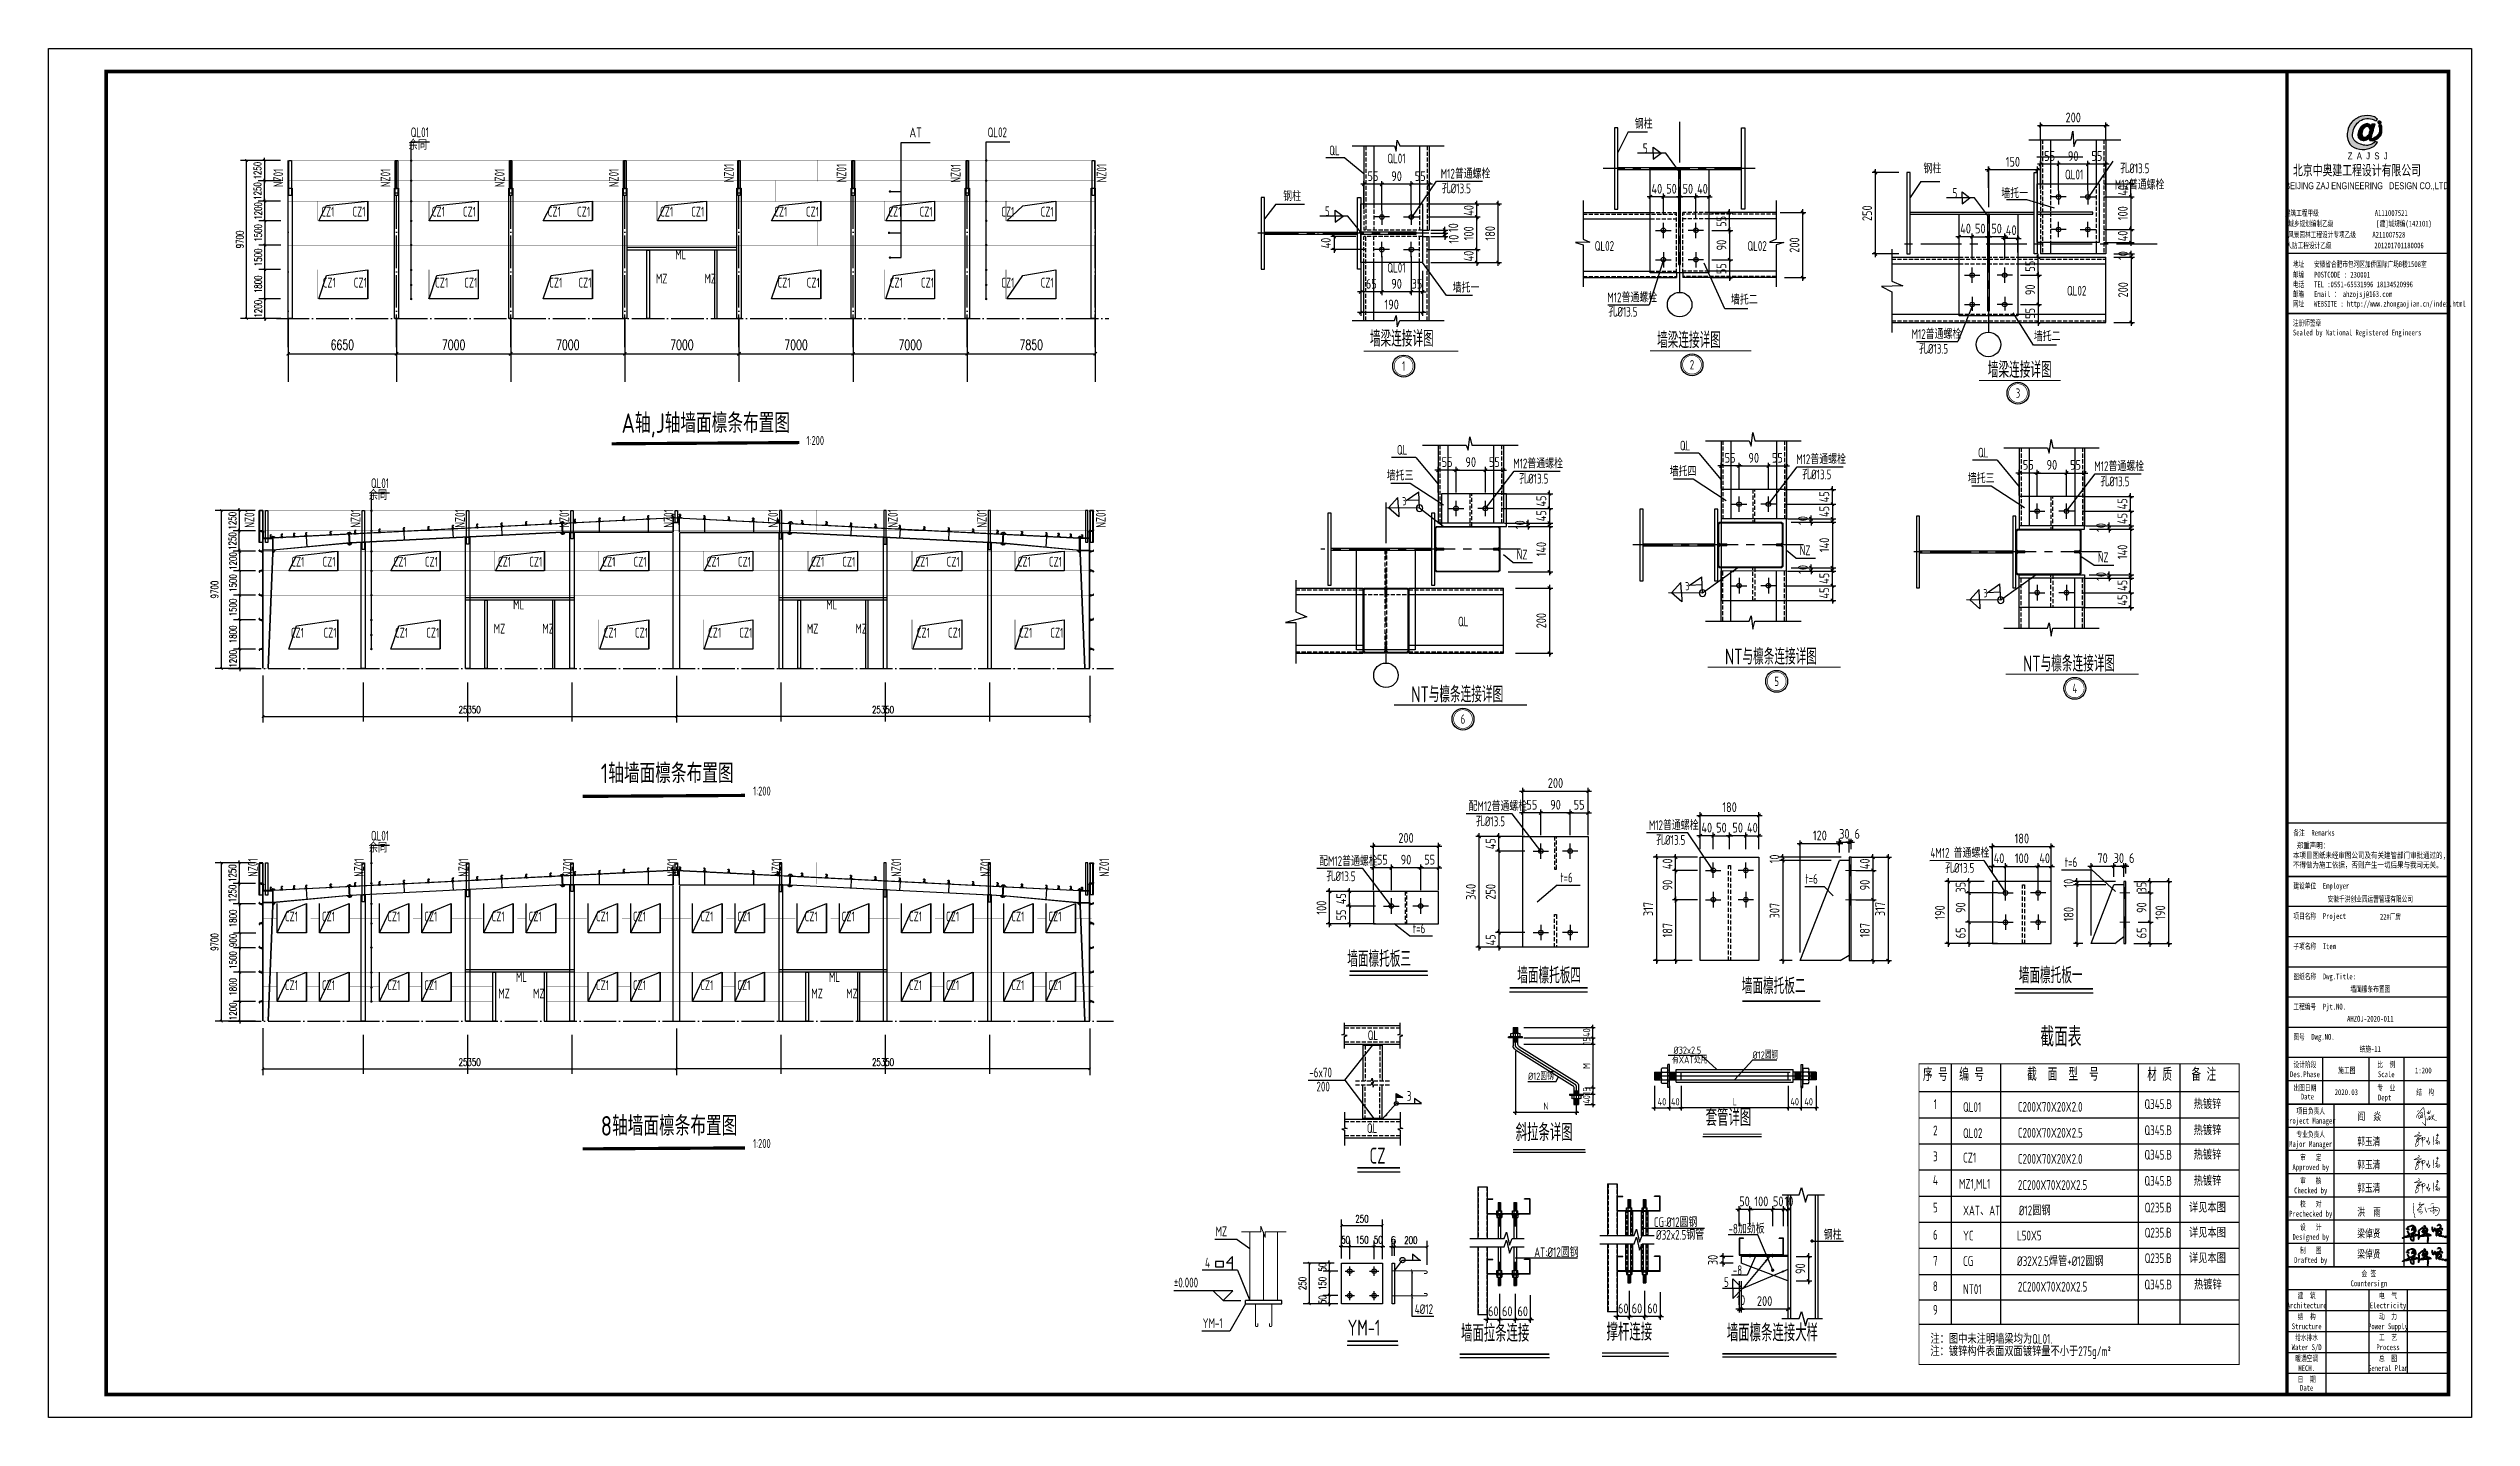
# Model space of a CAD drawing. Extents: x 180850 to 1399066, y 48356 to 327880.
# Drawn here: x 1041333 to 1189933, y 136382 to 220382 of the extents above; entities that cross this region are included whole.
import ezdxf
from ezdxf.enums import TextEntityAlignment as Align

# ---------------------------------------------------------------- set-up
doc = ezdxf.new("R2010")
doc.units = 0
doc.header["$LTSCALE"] = 1000
for name, pattern in [('ACAD_ISO04W100', [30.5, 24, -3, 0.5, -3]), ('CENTERX2', [4, 2.5, -0.5, 0.5, -0.5]), ('CONTINOUS', [0]), ('DASH', [0.35, 0.25, -0.1]), ('DASHED', [0.75, 0.5, -0.25]), ('DASHEDX2', [38.1, 25.4, -12.7]), ('DOTE', [2.42, 2, -0.2, 0.02, -0.2])]:
    doc.linetypes.add(name, pattern=pattern)
for name, color, linetype in [('4', 4, 'CONTINOUS'), ('AXIS', 3, 'Continuous'), ('AXIS_DIM', 3, 'Continuous'), ('BEAM', 4, 'Continuous'), ('BJ', 23, 'Continuous'), ('DIM', 146, 'Continuous'), ('DIM_SYMB', 3, 'Continuous'), ('DOTE', 1, 'Continuous'), ('GL', 150, 'Continuous'), ('GZ', 50, 'Continuous'), ('Jjlx', 2, 'Continuous'), ('LT', 181, 'Continuous'), ('NUM', 7, 'Continuous'), ('PUB_DIM', 3, 'Continuous'), ('PUB_TEXT', 7, 'Continuous'), ('PUB_TITLE', 4, 'Continuous'), ('PZ', 202, 'Continuous'), ('REIN', 1, 'Continuous'), ('STXT_HF', 7, 'Continuous'), ('STXT_HF_TEXT', 7, 'Continuous'), ('TEXT', 7, 'Continuous'), ('THIN', 7, 'Continuous'), ('WELD', 7, 'Continuous'), ('YCX', 90, 'Continuous'), ('图层5', 4, 'DASHEDX2'), ('图签', 3, 'Continuous'), ('填充', 251, 'Continuous'), ('天沟', 2, 'Continuous'), ('引出线', 3, 'Continuous'), ('引线', 3, 'Continuous'), ('文字', 7, 'Continuous'), ('板', 243, 'Continuous'), ('框线', 252, 'Continuous'), ('细实线', 6, 'Continuous'), ('轴线', 8, 'ACAD_ISO04W100')]:
    doc.layers.add(name, color=color, linetype=linetype)
for name, color, linetype, lineweight in [('_0', 7, 'Continuous', 25), ('檩条', 30, 'Continuous', 5), ('螺栓', 15, 'Continuous', 18)]:
    doc.layers.add(name, color=color, linetype=linetype, lineweight=lineweight)
doc.styles.add('_gyy_title_Arial', font='arial.ttf', dxfattribs={"width": 0.7})
doc.styles.add('_gyy_title_ST', font='', dxfattribs={"width": 0.8})
doc.styles.add('_TCH_DIM_T3', font='SIMPLEX', dxfattribs={"width": 0.705882, "bigfont": 'GBCBIG'})
doc.styles.add('HZ', font='txt.shx', dxfattribs={"width": 0.8, "bigfont": '000hztxt.shx'})
doc.styles.get("Standard").update_dxf_attribs({"font": 'gbenor.shx', "bigfont": 'gbcbig.shx'})
doc.styles.add('TSSD_Dimension', font='Tssdeng.shx', dxfattribs={"width": 0.8, "bigfont": 'hztxt.shx'})
doc.styles.add('TSSD_Label', font='tssdeng.shx', dxfattribs={"width": 0.7, "bigfont": 'hztxt.shx'})
doc.styles.add('TSSD_Norm', font='tssdeng.shx', dxfattribs={"bigfont": 'hztxt.shx'})
doc.styles.add('TSSD_Num', font='Tssdeng.shx', dxfattribs={"width": 0.7, "bigfont": 'hztxt.shx'})
doc.styles.add('标准字体', font='tssdeng.shx', dxfattribs={"width": 0.7, "bigfont": 'tssdchn.shx'})
doc.styles.get('_gyy_title_ST').set_extended_font_data('SimSun')
doc.dimstyles.new('_TCH_ARCH&&150', dxfattribs={"dimtxt": 446.25, "dimasz": 150, "dimexe": 375, "dimexo": 450, "dimgap": 189.375, "dimtad": 1, "dimdec": 0, "dimzin": 0, "dimdsep": 46, "dimtxsty": '_TCH_DIM_T3', "dimblk": 'ARCHTICK', "dimcen": 0.09, "dimclrd": 3, "dimclre": 3, "dimclrt": 7, "dimazin": 2, "dimtfac": 1, "dimtdec": 0, "dimtix": 1, "dimtmove": 2, "dimatfit": 3, "dimfxl": 1, "dimtolj": 1, "dimtzin": 0, "dimarcsym": 0})
doc.dimstyles.new('_TCH_ARCH&&200', dxfattribs={"dimtxt": 595, "dimasz": 200, "dimexe": 500, "dimexo": 600, "dimgap": 252.5, "dimtad": 1, "dimdec": 0, "dimzin": 0, "dimdsep": 46, "dimtxsty": '_TCH_DIM_T3', "dimblk": 'ARCHTICK', "dimcen": 0.09, "dimclrt": 7, "dimazin": 2, "dimtfac": 1, "dimtdec": 0, "dimtix": 1, "dimtmove": 2, "dimatfit": 3, "dimfxl": 1, "dimtolj": 1, "dimtzin": 0, "dimarcsym": 0})
doc.dimstyles.new('TCH_150_10', dxfattribs={"dimtxt": 446.25, "dimasz": 150, "dimexe": 375, "dimexo": 450, "dimgap": 189.375, "dimtad": 1, "dimdec": 0, "dimlfac": 0.1, "dimzin": 0, "dimdsep": 46, "dimtxsty": '_TCH_DIM_T3', "dimblk": 'ARCHTICK', "dimcen": 0.09, "dimclrd": 256, "dimclre": 256, "dimclrt": 7, "dimazin": 2, "dimtfac": 1, "dimtdec": 0, "dimtix": 1, "dimtmove": 2, "dimatfit": 3, "dimfxl": 1, "dimtolj": 1, "dimtzin": 0, "dimarcsym": 0})
doc.dimstyles.new('TSSD_10_100', dxfattribs={"dimtxt": 300, "dimasz": 100, "dimexe": 100, "dimexo": 250, "dimgap": 100, "dimtad": 1, "dimdec": 0, "dimlfac": 0.1, "dimzin": 0, "dimdsep": 46, "dimtxsty": 'TSSD_Dimension', "dimblk": 'ARCHTICK', "dimblk1": 'ARCHTICK', "dimblk2": 'ARCHTICK', "dimcen": 0, "dimdle": 100, "dimclrt": 7, "dimadec": 0, "dimazin": 0, "dimtfac": 1, "dimtdec": 0, "dimtix": 1, "dimtmove": 2, "dimatfit": 3, "dimfxl": 1, "dimtolj": 1, "dimtzin": 0, "dimarcsym": 0})
doc.dimstyles.new('TSSD_15_150', dxfattribs={"dimtxt": 450, "dimasz": 150, "dimexe": 150, "dimexo": 375, "dimgap": 150, "dimtad": 1, "dimdec": 0, "dimlfac": 0.1, "dimzin": 0, "dimdsep": 46, "dimtxsty": 'TSSD_Dimension', "dimblk": 'ARCHTICK', "dimblk1": 'ARCHTICK', "dimblk2": 'ARCHTICK', "dimcen": 0, "dimdle": 150, "dimclrt": 7, "dimadec": 0, "dimazin": 0, "dimtfac": 1, "dimtdec": 0, "dimtix": 1, "dimtmove": 2, "dimatfit": 3, "dimfxl": 1, "dimtolj": 1, "dimtzin": 0, "dimarcsym": 0})
doc.dimstyles.new('TSSD_20_200', dxfattribs={"dimtxt": 600, "dimasz": 200, "dimexe": 200, "dimexo": 500, "dimgap": 200, "dimtad": 1, "dimdec": 0, "dimlfac": 0.05, "dimzin": 0, "dimdsep": 46, "dimtxsty": 'TSSD_Dimension', "dimblk": 'ARCHTICK', "dimblk1": 'ARCHTICK', "dimblk2": 'ARCHTICK', "dimcen": 0, "dimdle": 200, "dimclrt": 7, "dimadec": 0, "dimazin": 0, "dimtfac": 1, "dimtdec": 0, "dimtix": 1, "dimtmove": 2, "dimatfit": 3, "dimfxl": 1, "dimtolj": 1, "dimtzin": 0, "dimarcsym": 0})
doc.dimstyles.new('TSSD_5_150', dxfattribs={"dimtxt": 520, "dimasz": 150, "dimexe": 150, "dimexo": 375, "dimgap": 150, "dimtad": 1, "dimdec": 0, "dimlfac": 0.2, "dimzin": 0, "dimdsep": 46, "dimtxsty": 'TSSD_Dimension', "dimblk": 'ARCHTICK', "dimcen": 0, "dimdle": 150, "dimclrd": 3, "dimclre": 3, "dimclrt": 7, "dimadec": 0, "dimazin": 0, "dimtfac": 1, "dimtdec": 0, "dimtix": 1, "dimtmove": 2, "dimatfit": 3, "dimldrblk": 'ARCHTICK', "dimfxl": 1, "dimtolj": 1, "dimtzin": 0, "dimarcsym": 0})
doc.dimstyles.new('TSSD_LEADER_STYLE_400.0', dxfattribs={"dimtxt": 1200, "dimasz": 400, "dimexe": 400, "dimexo": 1000, "dimgap": 0.09, "dimtad": 0, "dimtih": 1, "dimtoh": 1, "dimdec": 4, "dimzin": 0, "dimdsep": 46, "dimtxsty": 'Standard', "dimcen": 0.09, "dimdle": 400, "dimclrt": 7, "dimadec": 0, "dimazin": 0, "dimtfac": 1, "dimtdec": 4, "dimtofl": 0, "dimtmove": 0, "dimatfit": 3, "dimfxl": 1, "dimtolj": 1, "dimtzin": 0, "dimarcsym": 0})

msp = doc.modelspace()

# ---------------------------------------------------------------- texts
at = {"style": '标准字体', "width": 0.7}
for s, p in [('墙面檩托板三', (1120984.5, 164032.59)), ('墙面檩托板四', (1131410.3, 163016.09)), ('墙面檩托板一', (1162168.41, 163027.36)), ('墙面檩托板二', (1145180.15, 162371.07))]:
    msp.add_text(s, height=980, dxfattribs=at).set_placement(p)
at = {"color": 1, "insert": (1178988.24, 213244.05), "char_height": 718.1993, "width": 9393.6358, "attachment_point": 1, "style": 'HZ'}
msp.add_mtext('北京中奥建工程设计有限公司', dxfattribs=at)
at = {"layer": 'AXIS', "linetype": 'ByBlock', "style": '标准字体', "width": 0.7}
msp.add_text('t=6', height=600, dxfattribs=at).set_placement((1149075.94, 169133.69))
at = {"layer": 'NUM', "linetype": 'ByBlock', "style": 'TSSD_Norm', "width": 0.8}
for s, p in [('A轴,J轴墙面檩条布置图 ', (1076479.34, 196798.01)), ('1轴墙面檩条布置图 ', (1075207.02, 175305.69)), ('8轴墙面檩条布置图 ', (1075207.02, 153678.8))]:
    msp.add_text(s, height=1200, dxfattribs=at).set_placement(p)
at = {"layer": 'NUM', "style": 'TSSD_Norm', "width": 0.7}
for p in [(1087820.27, 196052.68), (1084546.83, 174545.03), (1084546.83, 152918.13)]:
    msp.add_text('1:200', height=550, dxfattribs=at).set_placement(p)
at = {"layer": 'NUM', "style": '标准字体', "width": 0.7}
for s, p in [('套管详图', (1142964.38, 153949.37)), ('斜拉条详图', (1131314.4, 153033.5)), ('墙面拉条连接', (1127962.21, 140719.95)), ('撑杆连接', (1136887.28, 140792.4)), ('墙面檩条连接大样', (1144266.34, 140746.56))]:
    msp.add_text(s, height=1050, dxfattribs=at).set_placement(p, align=Align.BOTTOM_LEFT)
at = {"layer": 'PUB_DIM', "color": 7, "style": '标准字体', "width": 0.7}
for s, p in [('MZ', (1112907.74, 147504.72)), ('4', (1112260.28, 145583.66)), ('%%P0.000', (1110350.09, 144366.1)), ('YM-1', (1112118.87, 141874.55))]:
    msp.add_text(s, height=600, dxfattribs=at).set_placement(p)
at = {"layer": 'PUB_TEXT', "width": 0.7}
for s, height, style, p in [('5', 600, '标准字体', (1139114.21, 213957.37)), ('QL01', 600, '标准字体', (1123444.66, 213334.72)), ('M12普通螺栓', 600, '标准字体', (1126719.52, 212399.77)), ('QL01', 600, '标准字体', (1165005.1, 212346.01)), ('孔%%c13.5', 600, '标准字体', (1126779.95, 211492.88)), ('5', 600, '标准字体', (1158103.88, 211211.48)), ('5', 600, '标准字体', (1119613.35, 210098.77)), ('QL02', 600, '标准字体', (1136162.4, 207963.7)), ('QL02', 600, '标准字体', (1145524.98, 207963.7)), ('QL01', 600, '标准字体', (1123442.55, 206627.4)), ('QL02', 600, '标准字体', (1165125.8, 205217.81)), ('孔%%c13.5', 600, '标准字体', (1136997.63, 203924.91)), ('墙梁连接详图', 980, '标准字体', (1122373.96, 202086.69)), ('墙梁连接详图', 980, '标准字体', (1139985.51, 201995.37)), ('孔%%c13.5', 600, '标准字体', (1156048.51, 201653.79)), ('墙梁连接详图', 980, '标准字体', (1160270.38, 200173.09)), ('QL', 600, '标准字体', (1141384.89, 195716.16)), ('QL', 600, '标准字体', (1124029.79, 195456.18)), ('M12普通螺栓', 600, '标准字体', (1131163.88, 194620.13)), ('墙托四', 600, '标准字体', (1140760.99, 194134.03)), ('M12普通螺栓', 600, '标准字体', (1148518.98, 194880.1)), ('QL', 600, '标准字体', (1159667.83, 195285.6)), ('M12普通螺栓', 600, '标准字体', (1166801.91, 194449.54)), ('墙托三', 600, '标准字体', (1123405.89, 193874.05)), ('孔%%c13.5', 600, '标准字体', (1131530.05, 193685.13)), ('孔%%c13.5', 600, '标准字体', (1148885.14, 193945.1)), ('墙托三', 600, '标准字体', (1159043.93, 193703.47)), ('孔%%c13.5', 600, '标准字体', (1167168.08, 193514.54)), ('NZ', 600, '标准字体', (1131375.07, 189027.04)), ('NZ', 600, '标准字体', (1148730.17, 189287.02)), ('NZ', 600, '标准字体', (1167013.11, 188856.46)), ('QL', 600, '标准字体', (1127779.3, 184920.21)), ('NT与檩条连接详图', 980, '标准字体', (1144146.23, 182582.2)), ('NT与檩条连接详图', 980, '标准字体', (1162429.16, 182151.64)), ('NT与檩条连接详图', 980, '标准字体', (1124907.93, 180264.05)), ('配M12普通螺栓', 600, '标准字体', (1128424.66, 173596.16)), ('孔%%c13.5', 600, '标准字体', (1128873.64, 172661.16)), ('M12普通螺栓', 600, '标准字体', (1139481.81, 172424.84)), ('配M12普通螺栓', 600, '标准字体', (1119258.32, 170226.33)), ('孔%%c13.5', 600, '标准字体', (1139930.79, 171517.95)), ('4M12 普通螺栓', 600, '标准字体', (1156752.54, 170727.63)), ('孔%%c13.5', 600, '标准字体', (1119707.3, 169291.33)), ('t=6', 600, '标准字体', (1134045.2, 169215.27)), ('孔%%c13.5', 600, '标准字体', (1157654.19, 169805.88)), ('t=6', 600, '标准字体', (1164987.76, 170152.54)), ('t=6', 600, '标准字体', (1125002.94, 166093.23)), ('CZ', 980, '标准字体', (1122352.44, 151961.79)), ('%%C32X2.5焊管+%%C12圆钢', 600, 'TSSD_Dimension', (1162058.77, 145680.74)), ('YM-1', 980, '标准字体', (1121011.96, 141405.98)), ('注：图中未注明墙梁均为QL01.', 600, 'TSSD_Dimension', (1156749.65, 140908.62)), ('注：镀锌构件表面双面镀锌量不小于275g/m%%1402%%141', 600, 'TSSD_Dimension', (1156741.81, 140151.2))]:
    msp.add_text(s, height=height, dxfattribs=dict(at, style=style)).set_placement(p)
at = {"layer": 'PUB_TEXT', "color": 3, "style": '_gyy_title_ST', "width": 0.7}
for s, p in [('阎  焱', (1182935.79, 154620.05)), ('郭玉清', (1182922.9, 153080.43)), ('郭玉清', (1182922.9, 151655.07)), ('郭玉清', (1182922.9, 150229.72)), ('洪  雨', (1182926.1, 148757.56)), ('梁倬贤', (1182926.1, 147435.86)), ('梁倬贤', (1182926.1, 146174.46))]:
    msp.add_text(s, height=481.259, dxfattribs=at).set_placement(p)
at = {"layer": 'PUB_TITLE', "width": 0.7}
for s, height, style, p in [('BEIJING ZAJ ENGINEERING   DESIGN CO.,LTD.', 424.2416, '_gyy_title_Arial', (1183581.12, 211746.83)), ('城乡规划编制乙级             [建]城规编(142101)', 353.5346, '_gyy_title_ST', (1183094.82, 209459.89)), ('建筑工程甲级                 A111007521             ', 353.5346, '_gyy_title_ST', (1183566.91, 210108.51)), ('人防工程设计乙级             201201701180006', 353.5346, '_gyy_title_ST', (1182788.04, 208120.07)), ('风景园林工程设计专项乙级     A211007528           ', 353.5346, '_gyy_title_ST', (1183390.92, 208781.7)), ('Des.Phase', 356.338, '_gyy_title_ST', (1179715.17, 157266.47)), ('设计阶段', 356.338, '_gyy_title_ST', (1179715.17, 157865.1)), ('比  例', 356.338, '_gyy_title_ST', (1184703.91, 157865.1)), ('Scale', 356.338, '_gyy_title_ST', (1184703.91, 157266.47)), ('出图日期', 356.338, '_gyy_title_ST', (1179715.17, 156439.75)), ('Date', 356.338, '_gyy_title_ST', (1179868.48, 155899.51)), ('专  业', 356.338, '_gyy_title_ST', (1184703.91, 156439.75)), ('Dept ', 356.338, '_gyy_title_ST', (1184703.91, 155841.1)), ('Project Manager', 356.3382, '_gyy_title_ST', (1180071.5, 154415.75)), ('项目负责人', 356.338, '_gyy_title_ST', (1180071.5, 155014.39)), ('Major Manager', 356.3382, '_gyy_title_ST', (1180071.5, 152990.39)), ('专业负责人', 356.338, '_gyy_title_ST', (1180071.5, 153589.04)), ('Approved by', 356.3382, '_gyy_title_ST', (1180071.5, 151565.04)), ('审   定', 356.338, '_gyy_title_ST', (1180071.53, 152163.68)), ('Checked by', 356.338, '_gyy_title_ST', (1180071.5, 150139.68)), ('审   核', 356.338, '_gyy_title_ST', (1180071.53, 150738.33)), ('Prechecked by', 356.3382, '_gyy_title_ST', (1180071.5, 148714.33)), ('校   对', 356.338, '_gyy_title_ST', (1180071.53, 149312.98)), ('Designed by', 356.3382, '_gyy_title_ST', (1180071.5, 147288.97)), ('设   计', 356.338, '_gyy_title_ST', (1180071.53, 147887.62)), ('Drafted by', 356.338, '_gyy_title_ST', (1180071.5, 145863.62)), ('制   图', 356.338, '_gyy_title_ST', (1180071.53, 146462.27)), ('Countersign', 356.3382, '_gyy_title_ST', (1183634.89, 144438.27)), ('会 签', 356.338, '_gyy_title_ST', (1183634.89, 145036.91)), ('Architecture', 356.3382, '_gyy_title_ST', (1179822.07, 143084.18)), ('结  构', 356.338, '_gyy_title_ST', (1179822.07, 142400.01)), ('建  筑', 356.338, '_gyy_title_ST', (1179822.07, 143682.83)), ('Electricity', 356.3382, '_gyy_title_ST', (1184810.81, 143084.18)), ('动  力', 356.338, '_gyy_title_ST', (1184810.81, 142400.01)), ('电  气', 356.338, '_gyy_title_ST', (1184810.81, 143682.83)), ('Structure', 356.338, '_gyy_title_ST', (1179822.07, 141801.37)), ('给水排水', 356.338, '_gyy_title_ST', (1179822.07, 141117.19)), ('Power Supply', 356.3382, '_gyy_title_ST', (1184810.81, 141801.37)), ('工  艺', 356.338, '_gyy_title_ST', (1184810.81, 141117.19)), ('Water S/D', 356.338, '_gyy_title_ST', (1179822.07, 140518.54)), ('暖通空调', 356.338, '_gyy_title_ST', (1179822.07, 139834.37)), ('Process', 356.338, '_gyy_title_ST', (1184810.81, 140518.54)), ('总  图', 356.338, '_gyy_title_ST', (1184810.81, 139834.37)), ('日  期', 356.338, '_gyy_title_ST', (1179822.07, 138551.55)), ('MECH.', 356.338, '_gyy_title_ST', (1179822.07, 139235.73)), ('Date', 356.338, '_gyy_title_ST', (1179822.07, 138024.17)), ('General Plan', 356.3382, '_gyy_title_ST', (1184810.81, 139235.73))]:
    msp.add_text(s, height=height, dxfattribs=dict(at, style=style)).set_placement(p, align=Align.CENTER)
at = {"layer": 'PUB_TITLE', "style": '_gyy_title_ST', "width": 0.7}
for s, height, p in [('地址   安徽省合肥市包河区加侨国际广场B楼1508室', 353.5346, (1178977.87, 206971.5)), ('邮编   POSTCODE : 230001', 353.5346, (1178977.87, 206325.74)), ('邮箱   Email ： ahzojsj@163.com', 353.5346, (1178977.87, 205137.86)), ('电话   TEL :0551-65531996 18134520996', 353.5346, (1178977.87, 205731.8)), ('注册师签章', 353.535, (1178977.87, 203366.69)), ('网址   WEBSITE : http://www.zhongaojian.cn/index.html', 353.5346, (1178977.87, 204540.43)), ('Sealed by National Registered Engineers', 353.5346, (1178979.79, 202772.76)), ('备注  Remarks', 356.3382, (1179006.83, 172078.36)), ('建设单位  Employer', 356.3382, (1179006.83, 168826.07)), ('项目名称  Project', 356.3382, (1179006.83, 166973.11)), ('子项名称  Item', 356.338, (1179006.83, 165120.15)), ('图纸名称  Dwg.Title:', 356.3382, (1179006.83, 163267.19)), ('工程编号  Pjt.NO.', 356.3382, (1179006.83, 161414.23)), ('图号  Dwg.NO.', 356.3382, (1179006.83, 159561.27))]:
    msp.add_text(s, height=height, dxfattribs=at).set_placement(p)
at = {"layer": 'PUB_TITLE', "color": 2, "style": '_gyy_title_ST', "width": 0.7}
msp.add_text('安徽千洪创业园运营管理有限公司', height=356.3382, dxfattribs=at).set_placement((1183724.63, 168021.53), align=Align.CENTER)
msp.add_text('22#厂房', height=349.176, dxfattribs=at).set_placement((1184959.58, 167121.81), align=Align.MIDDLE)
at = {"layer": 'PUB_TITLE', "color": 6, "style": '_gyy_title_ST', "width": 0.7}
for s, height, p in [('墙面檩条布置图', 356.338, (1183724.63, 162495.55)), ('AHZOJ-2020-011', 356.3382, (1183724.63, 160671.89))]:
    msp.add_text(s, height=height, dxfattribs=at).set_placement(p, align=Align.CENTER)
at = {"layer": 'PUB_TITLE', "color": 7, "style": '_gyy_title_ST', "width": 0.7}
for s, height, p in [('结施-11', 356.339, (1183724.63, 158818.93)), ('施工图', 356.338, (1182281.29, 157508.11)), ('1:200', 356.338, (1186977.9, 157496.83)), ('2020.03', 356.338, (1182254.93, 156166.59)), ('结  构', 356.338, (1187094.45, 156166.59))]:
    msp.add_text(s, height=height, dxfattribs=at).set_placement(p, align=Align.CENTER)
at = {"layer": 'PUB_TITLE', "insert": (1178977.04, 171654.81), "char_height": 356.3382, "width": 11402.833, "attachment_point": 1, "style": '_gyy_title_ST'}
msp.add_mtext(' 郑重声明：\\P本项目图纸未经审图公司及有关建管部门审批通过的,\\P不得做为施工依据，否则产生一切后果与我司无关。', dxfattribs=at)
at = {"layer": 'STXT_HF_TEXT', "style": '标准字体', "width": 0.7}
for p in [(1124365.98, 192348.62), (1141721.07, 187133.85), (1160004.01, 186703.3)]:
    msp.add_text('3', height=500, rotation=2.8757093, dxfattribs=at).set_placement(p)
at = {"layer": 'TEXT', "style": 'TSSD_Label', "width": 0.7}
for s, p in [('QL01', (1064663.24, 214757.05)), ('QL02', (1100116.59, 214757.05)), ('QL01', (1062222.11, 193228.37, -0.86)), ('QL01', (1062222.11, 171601.47, -0.86))]:
    msp.add_text(s, height=600, dxfattribs=at).set_placement(p, align=Align.BOTTOM_RIGHT)
at = {"layer": 'TEXT', "style": 'TSSD_Norm', "width": 0.7}
for p in [(1055726.62, 211871.82), (1062301.62, 211871.82), (1069301.62, 211871.82), (1076301.62, 211871.82), (1083361.89, 212167.37), (1090265.2, 212167.37), (1097270.52, 212144.7), (1106218.96, 212167.37), (1053961.62, 190976.5, -0.86), (1060469.12, 190976.5, -0.86), (1066869.12, 190976.5, -0.86), (1073269.12, 190976.5, -0.86), (1079669.12, 190976.5, -0.86), (1086069.12, 190976.5, -0.86), (1093415.46, 190976.5, -0.86), (1098870.46, 190976.5, -0.86), (1106169.03, 190976.5, -0.86), (1054171.62, 169556, -0.86), (1060679.12, 169556, -0.86), (1067079.12, 169556, -0.86), (1073479.12, 169556, -0.86), (1079879.12, 169556, -0.86), (1086279.12, 169556, -0.86), (1093625.46, 169556, -0.86), (1099080.46, 169556, -0.86), (1106379.03, 169556, -0.86)]:
    msp.add_text('NZ01', height=600, rotation=90, dxfattribs=at).set_placement(p)
at = {"layer": 'TEXT', "width": 0.7}
for s, height, style, p in [('CZ1', 600, 'TSSD_Label', (1058065.62, 210067.53)), ('CZ1', 600, 'TSSD_Label', (1059971.94, 210067.53)), ('CZ1', 600, 'TSSD_Label', (1064840.62, 210067.53)), ('CZ1', 600, 'TSSD_Label', (1066746.94, 210067.53)), ('CZ1', 600, 'TSSD_Label', (1071950.65, 210067.53)), ('CZ1', 600, 'TSSD_Label', (1073746.94, 210067.53)), ('CZ1', 600, 'TSSD_Label', (1078840.62, 210067.53)), ('CZ1', 600, 'TSSD_Label', (1080746.94, 210067.53)), ('CZ1', 600, 'TSSD_Label', (1085840.62, 210067.53)), ('CZ1', 600, 'TSSD_Label', (1087784.39, 210067.53)), ('CZ1', 600, 'TSSD_Label', (1092840.62, 210064.16)), ('CZ1', 600, 'TSSD_Label', (1094755.47, 210064.16)), ('CZ1', 600, 'TSSD_Label', (1099765.62, 210064.16)), ('CZ1', 600, 'TSSD_Label', (1102180.47, 210064.16)), ('MZ', 600, 'TSSD_Label', (1078583.1, 205964.26)), ('ML', 600, 'TSSD_Label', (1079770.98, 207438.31)), ('MZ', 600, 'TSSD_Label', (1081565.75, 205964.26)), ('CZ1', 600, 'TSSD_Label', (1058149.34, 205712.09)), ('CZ1', 600, 'TSSD_Label', (1060055.66, 205712.09)), ('CZ1', 600, 'TSSD_Label', (1065042.9, 205712.09)), ('CZ1', 600, 'TSSD_Label', (1066830.66, 205712.09)), ('CZ1', 600, 'TSSD_Label', (1072042.9, 205712.09)), ('CZ1', 600, 'TSSD_Label', (1073830.66, 205712.09)), ('CZ1', 600, 'TSSD_Label', (1086042.9, 205712.09)), ('CZ1', 600, 'TSSD_Label', (1087830.66, 205712.09)), ('CZ1', 600, 'TSSD_Label', (1092924.34, 205712.09)), ('CZ1', 600, 'TSSD_Label', (1094839.18, 205712.09)), ('CZ1', 600, 'TSSD_Label', (1099765.62, 205712.09)), ('CZ1', 600, 'TSSD_Label', (1102180.47, 205712.09)), ('CZ1', 600, 'TSSD_Label', (1056224.54, 188589.85)), ('CZ1', 600, 'TSSD_Label', (1058137.95, 188589.85)), ('CZ1', 600, 'TSSD_Label', (1062499.54, 188589.85)), ('CZ1', 600, 'TSSD_Label', (1064412.95, 188589.85)), ('CZ1', 600, 'TSSD_Label', (1068899.54, 188589.85)), ('CZ1', 600, 'TSSD_Label', (1070812.95, 188589.85)), ('CZ1', 600, 'TSSD_Label', (1075299.54, 188589.85)), ('CZ1', 600, 'TSSD_Label', (1077212.95, 188589.85)), ('CZ1', 600, 'TSSD_Label', (1081699.54, 188589.85, -0.63)), ('CZ1', 600, 'TSSD_Label', (1083612.95, 188589.85, -0.63)), ('CZ1', 600, 'TSSD_Label', (1088099.54, 188589.85)), ('CZ1', 600, 'TSSD_Label', (1090012.95, 188589.85)), ('CZ1', 600, 'TSSD_Label', (1094499.54, 188589.85)), ('CZ1', 600, 'TSSD_Label', (1096412.95, 188589.85)), ('CZ1', 600, 'TSSD_Label', (1100774.54, 188589.85)), ('CZ1', 600, 'TSSD_Label', (1102687.95, 188589.85)), ('ML', 600, 'TSSD_Label', (1069829.9, 185960.59, -0.86)), ('ML', 600, 'TSSD_Label', (1089029.9, 185960.59, -0.86)), ('CZ1', 600, 'TSSD_Label', (1056195, 184234.41, 0.86)), ('CZ1', 600, 'TSSD_Label', (1058198.5, 184234.41, 0.86)), ('CZ1', 600, 'TSSD_Label', (1062583.26, 184234.41)), ('CZ1', 600, 'TSSD_Label', (1064496.67, 184234.41)), ('MZ', 600, 'TSSD_Label', (1068642.02, 184486.54, -0.86)), ('MZ', 600, 'TSSD_Label', (1071624.67, 184486.54, -0.86)), ('CZ1', 600, 'TSSD_Label', (1075383.26, 184234.41)), ('CZ1', 600, 'TSSD_Label', (1077296.67, 184234.41)), ('CZ1', 600, 'TSSD_Label', (1081783.26, 184234.41, -0.63)), ('CZ1', 600, 'TSSD_Label', (1083696.67, 184234.41, -0.63)), ('MZ', 600, 'TSSD_Label', (1087842.02, 184486.54, -0.86)), ('MZ', 600, 'TSSD_Label', (1090824.67, 184486.54, -0.86)), ('CZ1', 600, 'TSSD_Label', (1094583.26, 184234.41)), ('CZ1', 600, 'TSSD_Label', (1096496.67, 184234.41)), ('CZ1', 600, 'TSSD_Label', (1100858.26, 184234.41)), ('CZ1', 600, 'TSSD_Label', (1102771.67, 184234.41)), ('CZ1', 600, 'TSSD_Label', (1055830.6, 166824.52, 0.86)), ('CZ1', 600, 'TSSD_Label', (1058103.6, 166824.52, 0.86)), ('CZ1', 600, 'TSSD_Label', (1062105.6, 166824.52, 0.86)), ('CZ1', 600, 'TSSD_Label', (1064378.6, 166824.52, 0.86)), ('CZ1', 600, 'TSSD_Label', (1068505.6, 166824.52, 0.86)), ('CZ1', 600, 'TSSD_Label', (1070778.6, 166824.52, 0.86)), ('CZ1', 600, 'TSSD_Label', (1074905.6, 166824.52, 0.86)), ('CZ1', 600, 'TSSD_Label', (1077178.6, 166824.52, 0.86)), ('CZ1', 600, 'TSSD_Label', (1081305.6, 166824.52, 0.86)), ('CZ1', 600, 'TSSD_Label', (1083578.6, 166824.52, 0.86)), ('CZ1', 600, 'TSSD_Label', (1087705.6, 166824.52, 0.86)), ('CZ1', 600, 'TSSD_Label', (1089978.6, 166824.52, 0.86)), ('CZ1', 600, 'TSSD_Label', (1094105.6, 166824.52, 0.86)), ('CZ1', 600, 'TSSD_Label', (1096378.6, 166824.52, 0.86)), ('CZ1', 600, 'TSSD_Label', (1100380.6, 166824.52, 0.86)), ('CZ1', 600, 'TSSD_Label', (1102653.6, 166824.52, 0.86)), ('ML', 600, 'TSSD_Label', (1069996.96, 163103.78, -0.86)), ('ML', 600, 'TSSD_Label', (1089196.96, 163103.78, -0.86)), ('CZ1', 600, 'TSSD_Label', (1055830.6, 162607.51, 0.86)), ('CZ1', 600, 'TSSD_Label', (1058103.6, 162607.51, 0.86)), ('CZ1', 600, 'TSSD_Label', (1062105.6, 162607.51, 0.86)), ('CZ1', 600, 'TSSD_Label', (1064378.6, 162607.51, 0.86)), ('MZ', 600, 'TSSD_Label', (1068920.76, 162098.17, -0.86)), ('MZ', 600, 'TSSD_Label', (1071053.39, 162098.17, -0.86)), ('CZ1', 600, 'TSSD_Label', (1074905.6, 162607.51, 0.86)), ('CZ1', 600, 'TSSD_Label', (1077178.6, 162607.51, 0.86)), ('CZ1', 600, 'TSSD_Label', (1081305.6, 162607.51, 0.86)), ('CZ1', 600, 'TSSD_Label', (1083578.6, 162607.51, 0.86)), ('MZ', 600, 'TSSD_Label', (1088120.76, 162098.17, -0.86)), ('MZ', 600, 'TSSD_Label', (1090253.39, 162098.17, -0.86)), ('CZ1', 600, 'TSSD_Label', (1094105.6, 162607.51, 0.86)), ('CZ1', 600, 'TSSD_Label', (1096378.6, 162607.51, 0.86)), ('CZ1', 600, 'TSSD_Label', (1100380.6, 162607.51, 0.86)), ('CZ1', 600, 'TSSD_Label', (1102653.6, 162607.51, 0.86)), ('QL01', 599.999, 'TSSD_Norm', (1158749.95, 155133.22)), ('C200X70X20X2.0', 599.9985, 'TSSD_Norm', (1162111.04, 155147.03)), ('QL02', 599.999, 'TSSD_Norm', (1158749.95, 153530.4)), ('C200X70X20X2.5', 599.9985, 'TSSD_Norm', (1162111.04, 153555.76)), ('CZ1', 599.999, 'TSSD_Norm', (1158749.95, 152027.58)), ('C200X70X20X2.0', 599.9985, 'TSSD_Norm', (1162111.04, 151952.94)), ('MZ1,ML1', 599.999, 'TSSD_Norm', (1158499.84, 150424.76)), ('2C200X70X20X2.5', 599.9985, 'TSSD_Norm', (1162111.04, 150350.12)), ('XAT、AT', 599.999, 'TSSD_Norm', (1158749.95, 148786.38)), ('%%C12圆钢', 599.999, 'TSSD_Norm', (1162168, 148786.38)), ('YC', 599.999, 'TSSD_Norm', (1158749.95, 147245.33)), ('L50X5', 599.999, 'TSSD_Norm', (1162058.77, 147245.33)), ('CG', 599.999, 'TSSD_Norm', (1158749.95, 145680.74)), ('NT01', 599.999, 'TSSD_Norm', (1158749.95, 143962.92)), ('2C200X70X20X2.5', 599.9985, 'TSSD_Norm', (1162111.04, 144109.49)), ('4%%C12', 600, '标准字体', (1125122.28, 142733.77))]:
    msp.add_text(s, height=height, dxfattribs=dict(at, style=style)).set_placement(p)
at = {"layer": 'TEXT', "style": 'TSSD_Norm', "width": 0.7}
for s, height, p in [('截面表', 1199.997, (1164751.95, 158776.89)), ('序 号', 799.998, (1157050.08, 156791.09)), ('编 号', 799.998, (1159274.25, 156791.09)), ('截  面  型  号', 799.998, (1164871.67, 156803.61)), ('材 质', 799.998, (1170805.66, 156791.09)), ('备 注', 799.998, (1173515.76, 156791.09)), ('1', 600, (1157050.08, 155133.22)), ('Q345.B', 599.999, (1170716.42, 155133.22)), ('热镀锌', 599.999, (1173738.57, 155133.22)), ('2', 600, (1157050.08, 153516.82)), ('Q345.B', 599.999, (1170716.42, 153530.4)), ('热镀锌', 599.999, (1173738.57, 153530.4)), ('3', 600, (1157050.08, 151927.34)), ('Q345.B', 599.999, (1170716.42, 152027.58)), ('热镀锌', 599.999, (1173738.57, 152027.58)), ('4', 600, (1157050.08, 150468.54)), ('Q345.B', 599.999, (1170716.42, 150424.76)), ('热镀锌', 599.999, (1173738.57, 150424.76)), ('5', 600, (1157050.08, 148786.38)), ('Q235.B', 599.999, (1170716.42, 148786.38)), ('详见本图', 599.999, (1173738.57, 148786.38)), ('6', 600, (1157050.08, 147119.12)), ('Q235.B', 599.999, (1170716.42, 147245.33)), ('详见本图', 599.999, (1173738.57, 147245.33)), ('7', 600, (1157050.08, 145516.3)), ('Q235.B', 599.999, (1170716.42, 145680.74)), ('详见本图', 599.999, (1173738.57, 145680.74)), ('8', 600, (1157050.08, 143963.48)), ('Q345.B', 599.999, (1170716.42, 144063.48)), ('热镀锌', 599.999, (1173761.82, 144056.21)), ('9', 600, (1157050.08, 142510.66))]:
    msp.add_text(s, height=height, dxfattribs=at).set_placement(p, align=Align.BOTTOM_CENTER)
at = {"layer": 'THIN'}
for s, style, width, p in [('AT', 'TSSD_Norm', 0.8, (1094906.73, 214749.7)), ('余同', 'TSSD_Dimension', 0.7, (1064550.31, 213984.91)), ('余同', 'TSSD_Dimension', 0.7, (1062109.18, 192499.5, -0.86)), ('余同', 'TSSD_Dimension', 0.7, (1062109.18, 170872.6, -0.86))]:
    msp.add_text(s, height=600, dxfattribs=dict(at, style=style, width=width)).set_placement(p, align=Align.BOTTOM_RIGHT)
at = {"layer": 'THIN', "style": '标准字体', "width": 0.7}
for s, height, p in [('QL', 600, (1119879.56, 213827.2)), ('钢柱', 600, (1117056.82, 211016.26)), ('QL', 600, (1122241.06, 159540.75)), ('%%C32x2.5', 450, (1140996.83, 158695.79)), ('-6x70', 600, (1118655.45, 157256.29)), ('%%C12圆钢', 450, (1132076.09, 157096.22)), ('有XAT处用', 450, (1140900.59, 158110.79)), ('%%C12圆钢', 450, (1145842.22, 158398.94)), ('200', 600, (1119095.66, 156386.97)), ('3', 600, (1124638.23, 155816.75)), ('QL', 600, (1122189.83, 153835.83)), ('CG:%%C12圆钢', 600, (1139787.29, 148072.75, 66146.41)), ('%%C32x2.5钢管', 600, (1139917.75, 147294.37, 66146.41)), ('-8加劲板', 600, (1144365.6, 147668.77)), ('钢柱', 600, (1150209.42, 147297.83)), ('AT:%%C12圆钢', 600, (1132452, 146225.94, 66146.41)), ('-8', 600, (1144626.33, 145124.33)), ('5', 600, (1144091.77, 144392.13))]:
    msp.add_text(s, height=height, dxfattribs=at).set_placement(p)
at = {"layer": '文字', "style": '标准字体', "width": 0.7}
for s, p in [('钢柱', (1138619.01, 215459.34)), ('钢柱', (1156319.69, 212713.45)), ('孔%%c13.5', (1168391.7, 212725.59)), ('墙托一', (1161101.84, 211194.13)), ('M12普通螺栓', (1168056.6, 211724.11)), ('墙托一', (1127447.29, 205401.54)), ('M12普通螺栓', (1136937.19, 204806.58)), ('墙托二', (1144518.7, 204666.2)), ('M12普通螺栓', (1155594.02, 202560.68)), ('墙托二', (1163090.55, 202420.31))]:
    msp.add_text(s, height=600, dxfattribs=at).set_placement(p)

# ---------------------------------------------------------------- blocks, each defined once
blk = doc.blocks.new('_ArchTick')
at = {"color": 0, "linetype": 'ByBlock', "const_width": 0.4}
blk.add_lwpolyline([(-0.5, -0.5), (0.5, 0.5)], dxfattribs=at)
blk = doc.blocks.new('*D504')
at = {"layer": 'Defpoints', "color": 0, "transparency": 16777216}
for p in [(1054606, 205012), (1056009, 203812), (1056015, 205012)]:
    blk.add_point(p, dxfattribs=at)
at = {"layer": 'PUB_DIM', "color": 3, "lineweight": -2, "transparency": 16777216}
for p, q in [((1054606, 205012), (1054606, 205162)), ((1055565, 205012), (1054231, 205012)), ((1055559, 203812), (1054231, 203812)), ((1054606, 203812), (1054606, 205012)), ((1054606, 203812), (1054606, 203662))]:
    blk.add_line(p, q, dxfattribs=at)
at = {"layer": 'PUB_DIM', "color": 3, "lineweight": -2, "transparency": 16777216, "xscale": 150, "yscale": 150, "zscale": 150}
for p, rotation in [((1054606, 205012), 270), ((1054606, 203812), 90)]:
    blk.add_blockref('_ArchTick', p, dxfattribs=dict(at, rotation=rotation))
at = {"layer": 'PUB_DIM', "color": 7, "transparency": 16777216, "insert": (1054194, 204412), "char_height": 446.2, "attachment_point": 5, "rotation": 90, "style": '_TCH_DIM_T3'}
blk.add_mtext('\\A1;1200', dxfattribs=at)
blk = doc.blocks.new('*D505')
at = {"layer": 'Defpoints', "color": 0, "transparency": 16777216}
for p in [(1054606, 206812), (1056015, 206812), (1056015, 205012)]:
    blk.add_point(p, dxfattribs=at)
at = {"layer": 'PUB_DIM', "color": 3, "lineweight": -2, "transparency": 16777216}
for p, q in [((1055565, 206812), (1054231, 206812)), ((1054606, 205012), (1054606, 206812)), ((1055565, 205012), (1054231, 205012))]:
    blk.add_line(p, q, dxfattribs=at)
at = {"layer": 'PUB_DIM', "color": 3, "lineweight": -2, "transparency": 16777216, "xscale": 150, "yscale": 150, "zscale": 150}
for p, rotation in [((1054606, 206812), 90), ((1054606, 205012), 270)]:
    blk.add_blockref('_ArchTick', p, dxfattribs=dict(at, rotation=rotation))
at = {"layer": 'PUB_DIM', "color": 7, "transparency": 16777216, "insert": (1054194, 205912), "char_height": 446.2, "attachment_point": 5, "rotation": 90, "style": '_TCH_DIM_T3'}
blk.add_mtext('\\A1;1800', dxfattribs=at)
blk = doc.blocks.new('*D506')
at = {"layer": 'Defpoints', "color": 0, "transparency": 16777216}
for p in [(1054606, 208312), (1056031, 208312), (1056015, 206812)]:
    blk.add_point(p, dxfattribs=at)
at = {"layer": 'PUB_DIM', "color": 3, "lineweight": -2, "transparency": 16777216}
for p, q in [((1055581, 208312), (1054231, 208312)), ((1054606, 206812), (1054606, 208312)), ((1055565, 206812), (1054231, 206812))]:
    blk.add_line(p, q, dxfattribs=at)
at = {"layer": 'PUB_DIM', "color": 3, "lineweight": -2, "transparency": 16777216, "xscale": 150, "yscale": 150, "zscale": 150}
for p, rotation in [((1054606, 208312), 90), ((1054606, 206812), 270)]:
    blk.add_blockref('_ArchTick', p, dxfattribs=dict(at, rotation=rotation))
at = {"layer": 'PUB_DIM', "color": 7, "transparency": 16777216, "insert": (1054194, 207562), "char_height": 446.2, "attachment_point": 5, "rotation": 90, "style": '_TCH_DIM_T3'}
blk.add_mtext('\\A1;1500', dxfattribs=at)
blk = doc.blocks.new('*D507')
at = {"layer": 'Defpoints', "color": 0, "transparency": 16777216}
for p in [(1054606, 211012), (1056015, 211012), (1056031, 209812)]:
    blk.add_point(p, dxfattribs=at)
at = {"layer": 'PUB_DIM', "color": 3, "lineweight": -2, "transparency": 16777216}
for p, q in [((1054606, 211012), (1054606, 211162)), ((1055565, 211012), (1054231, 211012)), ((1055581, 209812), (1054231, 209812)), ((1054606, 209812), (1054606, 211012)), ((1054606, 209812), (1054606, 209662))]:
    blk.add_line(p, q, dxfattribs=at)
at = {"layer": 'PUB_DIM', "color": 3, "lineweight": -2, "transparency": 16777216, "xscale": 150, "yscale": 150, "zscale": 150}
for p, rotation in [((1054606, 211012), 270), ((1054606, 209812), 90)]:
    blk.add_blockref('_ArchTick', p, dxfattribs=dict(at, rotation=rotation))
at = {"layer": 'PUB_DIM', "color": 7, "transparency": 16777216, "insert": (1054194, 210412), "char_height": 446.2, "attachment_point": 5, "rotation": 90, "style": '_TCH_DIM_T3'}
blk.add_mtext('\\A1;1200', dxfattribs=at)
blk = doc.blocks.new('*D508')
at = {"layer": 'Defpoints', "color": 0, "transparency": 16777216}
for p in [(1054573, 212262), (1056031, 212262), (1056015, 211012)]:
    blk.add_point(p, dxfattribs=at)
at = {"layer": 'PUB_DIM', "color": 3, "lineweight": -2, "transparency": 16777216}
for p, q in [((1055581, 212262), (1054198, 212262)), ((1054573, 212262), (1054573, 212412)), ((1054573, 211012), (1054573, 212262)), ((1055565, 211012), (1054198, 211012)), ((1054573, 211012), (1054573, 210862))]:
    blk.add_line(p, q, dxfattribs=at)
at = {"layer": 'PUB_DIM', "color": 3, "lineweight": -2, "transparency": 16777216, "xscale": 150, "yscale": 150, "zscale": 150}
for p, rotation in [((1054573, 212262), 270), ((1054573, 211012), 90)]:
    blk.add_blockref('_ArchTick', p, dxfattribs=dict(at, rotation=rotation))
at = {"layer": 'PUB_DIM', "color": 7, "transparency": 16777216, "insert": (1054160, 211637), "char_height": 446.2, "attachment_point": 5, "rotation": 90, "style": '_TCH_DIM_T3'}
blk.add_mtext('\\A1;1250', dxfattribs=at)
blk = doc.blocks.new('*D509')
at = {"color": 3, "lineweight": -2, "transparency": 16777216}
for p, q in [((1055545, 213512), (1053106, 213512)), ((1053481, 203812), (1053481, 213512)), ((1055581, 203812), (1053106, 203812))]:
    blk.add_line(p, q, dxfattribs=at)
at = {"layer": 'Defpoints', "color": 0, "transparency": 16777216}
for p in [(1053481, 213512), (1055995, 213512), (1056031, 203812)]:
    blk.add_point(p, dxfattribs=at)
at = {"color": 3, "lineweight": -2, "transparency": 16777216, "xscale": 150, "yscale": 150, "zscale": 150}
for p, rotation in [((1053481, 213512), 90), ((1053481, 203812), 270)]:
    blk.add_blockref('_ArchTick', p, dxfattribs=dict(at, rotation=rotation))
at = {"color": 7, "transparency": 16777216, "insert": (1053069, 208662), "char_height": 446.2, "attachment_point": 5, "rotation": 90, "style": '_TCH_DIM_T3'}
blk.add_mtext('\\A1;9700', dxfattribs=at)
blk = doc.blocks.new('*D510')
at = {"layer": 'Defpoints', "color": 0, "transparency": 16777216}
for p in [(1056015, 209812), (1054606, 208312), (1056031, 208312)]:
    blk.add_point(p, dxfattribs=at)
at = {"layer": 'PUB_DIM', "color": 3, "lineweight": -2, "transparency": 16777216}
for p, q in [((1055565, 209812), (1054231, 209812)), ((1054606, 209812), (1054606, 208312)), ((1055581, 208312), (1054231, 208312))]:
    blk.add_line(p, q, dxfattribs=at)
at = {"layer": 'PUB_DIM', "color": 3, "lineweight": -2, "transparency": 16777216, "xscale": 150, "yscale": 150, "zscale": 150}
for p, rotation in [((1054606, 209812), 90), ((1054606, 208312), 270)]:
    blk.add_blockref('_ArchTick', p, dxfattribs=dict(at, rotation=rotation))
at = {"layer": 'PUB_DIM', "color": 7, "transparency": 16777216, "insert": (1054194, 209062), "char_height": 446.2, "attachment_point": 5, "rotation": 90, "style": '_TCH_DIM_T3'}
blk.add_mtext('\\A1;1500', dxfattribs=at)
blk = doc.blocks.new('*D512')
at = {"layer": 'Defpoints', "color": 0, "transparency": 16777216}
for p in [(1053062, 183534), (1054470, 183534), (1054465, 182334)]:
    blk.add_point(p, dxfattribs=at)
at = {"layer": 'PUB_DIM', "color": 3, "lineweight": -2, "transparency": 16777216}
for p, q in [((1054020, 183534), (1052687, 183534)), ((1053062, 183534), (1053062, 183684)), ((1053062, 182334), (1053062, 183534)), ((1054015, 182334), (1052687, 182334)), ((1053062, 182334), (1053062, 182184))]:
    blk.add_line(p, q, dxfattribs=at)
at = {"layer": 'PUB_DIM', "color": 3, "lineweight": -2, "transparency": 16777216, "xscale": 150, "yscale": 150, "zscale": 150}
for p, rotation in [((1053062, 183534), 270), ((1053062, 182334), 90)]:
    blk.add_blockref('_ArchTick', p, dxfattribs=dict(at, rotation=rotation))
at = {"layer": 'PUB_DIM', "color": 7, "transparency": 16777216, "insert": (1052649, 182934), "char_height": 446.2, "attachment_point": 5, "rotation": 90, "style": '_TCH_DIM_T3'}
blk.add_mtext('\\A1;1200', dxfattribs=at)
blk = doc.blocks.new('*D513')
at = {"layer": 'Defpoints', "color": 0, "transparency": 16777216}
for p in [(1053062, 185334), (1054470, 185334), (1054470, 183534)]:
    blk.add_point(p, dxfattribs=at)
at = {"layer": 'PUB_DIM', "color": 3, "lineweight": -2, "transparency": 16777216}
for p, q in [((1054020, 185334), (1052687, 185334)), ((1053062, 183534), (1053062, 185334)), ((1054020, 183534), (1052687, 183534))]:
    blk.add_line(p, q, dxfattribs=at)
at = {"layer": 'PUB_DIM', "color": 3, "lineweight": -2, "transparency": 16777216, "xscale": 150, "yscale": 150, "zscale": 150}
for p, rotation in [((1053062, 185334), 90), ((1053062, 183534), 270)]:
    blk.add_blockref('_ArchTick', p, dxfattribs=dict(at, rotation=rotation))
at = {"layer": 'PUB_DIM', "color": 7, "transparency": 16777216, "insert": (1052649, 184434), "char_height": 446.2, "attachment_point": 5, "rotation": 90, "style": '_TCH_DIM_T3'}
blk.add_mtext('\\A1;1800', dxfattribs=at)
blk = doc.blocks.new('*D514')
at = {"layer": 'AXIS', "color": 3, "lineweight": -2, "transparency": 16777216}
for p, q in [((1054036, 186834), (1052687, 186834)), ((1053062, 185334), (1053062, 186834)), ((1054020, 185334), (1052687, 185334))]:
    blk.add_line(p, q, dxfattribs=at)
at = {"layer": 'Defpoints', "color": 0, "transparency": 16777216}
for p in [(1053062, 186834), (1054486, 186834), (1054470, 185334)]:
    blk.add_point(p, dxfattribs=at)
at = {"layer": 'AXIS', "color": 3, "lineweight": -2, "transparency": 16777216, "xscale": 150, "yscale": 150, "zscale": 150}
for p, rotation in [((1053062, 186834), 90), ((1053062, 185334), 270)]:
    blk.add_blockref('_ArchTick', p, dxfattribs=dict(at, rotation=rotation))
at = {"layer": 'AXIS', "color": 7, "transparency": 16777216, "insert": (1052649, 186084), "char_height": 446.2, "attachment_point": 5, "rotation": 90, "style": '_TCH_DIM_T3'}
blk.add_mtext('\\A1;1500', dxfattribs=at)
blk = doc.blocks.new('*D515')
at = {"layer": 'Defpoints', "color": 0, "transparency": 16777216}
for p in [(1053062, 189534), (1054470, 189534), (1054486, 188334)]:
    blk.add_point(p, dxfattribs=at)
at = {"layer": 'PUB_DIM', "color": 3, "lineweight": -2, "transparency": 16777216}
for p, q in [((1054020, 189534), (1052687, 189534)), ((1053062, 189534), (1053062, 189684)), ((1053062, 188334), (1053062, 189534)), ((1054036, 188334), (1052687, 188334)), ((1053062, 188334), (1053062, 188184))]:
    blk.add_line(p, q, dxfattribs=at)
at = {"layer": 'PUB_DIM', "color": 3, "lineweight": -2, "transparency": 16777216, "xscale": 150, "yscale": 150, "zscale": 150}
for p, rotation in [((1053062, 189534), 270), ((1053062, 188334), 90)]:
    blk.add_blockref('_ArchTick', p, dxfattribs=dict(at, rotation=rotation))
at = {"layer": 'PUB_DIM', "color": 7, "transparency": 16777216, "insert": (1052649, 188934), "char_height": 446.2, "attachment_point": 5, "rotation": 90, "style": '_TCH_DIM_T3'}
blk.add_mtext('\\A1;1200', dxfattribs=at)
blk = doc.blocks.new('*D516')
at = {"layer": 'Defpoints', "color": 0, "transparency": 16777216}
for p in [(1053028, 190784), (1054488, 190784, -4), (1054470, 189534)]:
    blk.add_point(p, dxfattribs=at)
at = {"layer": 'PUB_DIM', "color": 3, "lineweight": -2, "transparency": 16777216}
for p, q in [((1054038, 190784), (1052653, 190784)), ((1053028, 190784), (1053028, 190934)), ((1053028, 189534), (1053028, 190784)), ((1054020, 189534), (1052653, 189534)), ((1053028, 189534), (1053028, 189384))]:
    blk.add_line(p, q, dxfattribs=at)
at = {"layer": 'PUB_DIM', "color": 3, "lineweight": -2, "transparency": 16777216, "xscale": 150, "yscale": 150, "zscale": 150}
for p, rotation in [((1053028, 190784), 270), ((1053028, 189534), 90)]:
    blk.add_blockref('_ArchTick', p, dxfattribs=dict(at, rotation=rotation))
at = {"layer": 'PUB_DIM', "color": 7, "transparency": 16777216, "insert": (1052616, 190159), "char_height": 446.2, "attachment_point": 5, "rotation": 90, "style": '_TCH_DIM_T3'}
blk.add_mtext('\\A1;1250', dxfattribs=at)
blk = doc.blocks.new('*D517')
at = {"layer": 'AXIS', "color": 3, "lineweight": -2, "transparency": 16777216}
for p, q in [((1054008, 192034), (1051561, 192034)), ((1051936, 182334), (1051936, 192034)), ((1054036, 182334), (1051561, 182334))]:
    blk.add_line(p, q, dxfattribs=at)
at = {"layer": 'Defpoints', "color": 0, "transparency": 16777216}
for p in [(1051936, 192034), (1054458, 192034, 0), (1054486, 182334)]:
    blk.add_point(p, dxfattribs=at)
at = {"layer": 'AXIS', "color": 3, "lineweight": -2, "transparency": 16777216, "xscale": 150, "yscale": 150, "zscale": 150}
for p, rotation in [((1051936, 192034), 90), ((1051936, 182334), 270)]:
    blk.add_blockref('_ArchTick', p, dxfattribs=dict(at, rotation=rotation))
at = {"layer": 'AXIS', "color": 7, "transparency": 16777216, "insert": (1051524, 187184), "char_height": 446.2, "attachment_point": 5, "rotation": 90, "style": '_TCH_DIM_T3'}
blk.add_mtext('\\A1;9700', dxfattribs=at)
blk = doc.blocks.new('*D511')
at = {"layer": 'Defpoints', "color": 0, "transparency": 16777216}
for p in [(1054470, 188334), (1053062, 186834), (1054486, 186834)]:
    blk.add_point(p, dxfattribs=at)
at = {"layer": 'PUB_DIM', "color": 3, "lineweight": -2, "transparency": 16777216}
for p, q in [((1054020, 188334), (1052687, 188334)), ((1053062, 188334), (1053062, 186834)), ((1054036, 186834), (1052687, 186834))]:
    blk.add_line(p, q, dxfattribs=at)
at = {"layer": 'PUB_DIM', "color": 3, "lineweight": -2, "transparency": 16777216, "xscale": 150, "yscale": 150, "zscale": 150}
for p, rotation in [((1053062, 188334), 90), ((1053062, 186834), 270)]:
    blk.add_blockref('_ArchTick', p, dxfattribs=dict(at, rotation=rotation))
at = {"layer": 'PUB_DIM', "color": 7, "transparency": 16777216, "insert": (1052649, 187584), "char_height": 446.2, "attachment_point": 5, "rotation": 90, "style": '_TCH_DIM_T3'}
blk.add_mtext('\\A1;1500', dxfattribs=at)
blk = doc.blocks.new('*D518')
at = {"layer": 'Defpoints', "color": 0, "transparency": 16777216}
for p in [(1054458, 192034, -4), (1053028, 190784), (1054488, 190784, -4)]:
    blk.add_point(p, dxfattribs=at)
at = {"layer": 'PUB_DIM', "color": 3, "lineweight": -2, "transparency": 16777216}
for p, q in [((1054008, 192034), (1052653, 192034)), ((1053028, 192034), (1053028, 192184)), ((1053028, 192034), (1053028, 190784)), ((1054038, 190784), (1052653, 190784)), ((1053028, 190784), (1053028, 190634))]:
    blk.add_line(p, q, dxfattribs=at)
at = {"layer": 'PUB_DIM', "color": 3, "lineweight": -2, "transparency": 16777216, "xscale": 150, "yscale": 150, "zscale": 150}
for p, rotation in [((1053028, 192034), 270), ((1053028, 190784), 90)]:
    blk.add_blockref('_ArchTick', p, dxfattribs=dict(at, rotation=rotation))
at = {"layer": 'PUB_DIM', "color": 7, "transparency": 16777216, "insert": (1052616, 191409), "char_height": 446.2, "attachment_point": 5, "rotation": 90, "style": '_TCH_DIM_T3'}
blk.add_mtext('\\A1;1250', dxfattribs=at)
blk = doc.blocks.new('*D519')
at = {"layer": 'Defpoints', "color": 0, "transparency": 16777216}
for p in [(1056015, 213512), (1054573, 212262), (1056031, 212262)]:
    blk.add_point(p, dxfattribs=at)
at = {"layer": 'PUB_DIM', "color": 3, "lineweight": -2, "transparency": 16777216}
for p, q in [((1055565, 213512), (1054198, 213512)), ((1054573, 213512), (1054573, 213662)), ((1054573, 213512), (1054573, 212262)), ((1055581, 212262), (1054198, 212262)), ((1054573, 212262), (1054573, 212112))]:
    blk.add_line(p, q, dxfattribs=at)
at = {"layer": 'PUB_DIM', "color": 3, "lineweight": -2, "transparency": 16777216, "xscale": 150, "yscale": 150, "zscale": 150}
for p, rotation in [((1054573, 213512), 270), ((1054573, 212262), 90)]:
    blk.add_blockref('_ArchTick', p, dxfattribs=dict(at, rotation=rotation))
at = {"layer": 'PUB_DIM', "color": 7, "transparency": 16777216, "insert": (1054160, 212887), "char_height": 446.2, "attachment_point": 5, "rotation": 90, "style": '_TCH_DIM_T3'}
blk.add_mtext('\\A1;1250', dxfattribs=at)
blk = doc.blocks.new('*D534')
at = {"layer": 'AXIS_DIM', "color": 0, "lineweight": -2, "transparency": 16777216}
for p, q in [((1147279, 149146), (1145479, 149146)), ((1145679, 148134), (1145679, 149346)), ((1147079, 148134), (1147079, 149346))]:
    blk.add_line(p, q, dxfattribs=at)
at = {"layer": 'Defpoints', "color": 0, "transparency": 16777216}
for p in [(1145679, 149146), (1145679, 147634), (1147079, 147634)]:
    blk.add_point(p, dxfattribs=at)
at = {"layer": 'AXIS_DIM', "color": 0, "lineweight": -2, "transparency": 16777216, "xscale": 200, "yscale": 200, "zscale": 200, "rotation": 180}
blk.add_blockref('_ArchTick', (1145679, 149146), dxfattribs=at)
at = {"layer": 'AXIS_DIM', "color": 0, "lineweight": -2, "transparency": 16777216, "xscale": 200, "yscale": 200, "zscale": 200}
blk.add_blockref('_ArchTick', (1147079, 149146), dxfattribs=at)
at = {"layer": 'AXIS_DIM', "color": 7, "transparency": 16777216, "insert": (1146379, 149646), "char_height": 600, "attachment_point": 5, "style": 'TSSD_Dimension'}
blk.add_mtext('\\A1;100', dxfattribs=at)
blk = doc.blocks.new('*D535')
at = {"layer": 'AXIS_DIM', "color": 0, "lineweight": -2, "transparency": 16777216}
for p, q in [((1145012, 149146), (1144812, 149146)), ((1145012, 148134), (1145012, 149346)), ((1145679, 149146), (1145012, 149146)), ((1145679, 148134), (1145679, 149346)), ((1145679, 149146), (1145879, 149146))]:
    blk.add_line(p, q, dxfattribs=at)
at = {"layer": 'Defpoints', "color": 0, "transparency": 16777216}
for p in [(1145012, 149146), (1145012, 147634), (1145679, 147634)]:
    blk.add_point(p, dxfattribs=at)
at = {"layer": 'AXIS_DIM', "color": 0, "lineweight": -2, "transparency": 16777216, "xscale": 200, "yscale": 200, "zscale": 200}
blk.add_blockref('_ArchTick', (1145012, 149146), dxfattribs=at)
at = {"layer": 'AXIS_DIM', "color": 0, "lineweight": -2, "transparency": 16777216, "xscale": 200, "yscale": 200, "zscale": 200, "rotation": 180}
blk.add_blockref('_ArchTick', (1145679, 149146), dxfattribs=at)
at = {"layer": 'AXIS_DIM', "color": 7, "transparency": 16777216, "insert": (1145345, 149646), "char_height": 600, "attachment_point": 5, "style": 'TSSD_Dimension'}
blk.add_mtext('\\A1;50', dxfattribs=at)
blk = doc.blocks.new('*D536')
at = {"layer": 'AXIS_DIM', "color": 0, "lineweight": -2, "transparency": 16777216}
for p, q in [((1144645, 146260), (1143832, 146260)), ((1144645, 145858), (1143832, 145858)), ((1144032, 145658), (1144032, 146460))]:
    blk.add_line(p, q, dxfattribs=at)
at = {"layer": 'Defpoints', "color": 0, "transparency": 16777216}
for p in [(1144032, 146260), (1145145, 146260), (1145145, 145858)]:
    blk.add_point(p, dxfattribs=at)
at = {"layer": 'AXIS_DIM', "color": 0, "lineweight": -2, "transparency": 16777216, "xscale": 200, "yscale": 200, "zscale": 200}
for p, rotation in [((1144032, 146260), 90), ((1144032, 145858), 270)]:
    blk.add_blockref('_ArchTick', p, dxfattribs=dict(at, rotation=rotation))
at = {"layer": 'AXIS_DIM', "color": 7, "transparency": 16777216, "insert": (1143403, 146052), "char_height": 600, "attachment_point": 5, "rotation": 90, "style": 'TSSD_Dimension'}
blk.add_mtext('\\A1;30', dxfattribs=at)
blk = doc.blocks.new('*D537')
at = {"layer": 'AXIS_DIM', "color": 0, "lineweight": -2, "transparency": 16777216}
for p, q in [((1147079, 149146), (1146879, 149146)), ((1147079, 148134), (1147079, 149346)), ((1147745, 149146), (1147079, 149146)), ((1147745, 148134), (1147745, 149346)), ((1147745, 149146), (1147945, 149146))]:
    blk.add_line(p, q, dxfattribs=at)
at = {"layer": 'Defpoints', "color": 0, "transparency": 16777216}
for p in [(1147079, 149146), (1147079, 147634), (1147745, 147634)]:
    blk.add_point(p, dxfattribs=at)
at = {"layer": 'AXIS_DIM', "color": 0, "lineweight": -2, "transparency": 16777216, "xscale": 200, "yscale": 200, "zscale": 200}
blk.add_blockref('_ArchTick', (1147079, 149146), dxfattribs=at)
at = {"layer": 'AXIS_DIM', "color": 0, "lineweight": -2, "transparency": 16777216, "xscale": 200, "yscale": 200, "zscale": 200, "rotation": 180}
blk.add_blockref('_ArchTick', (1147745, 149146), dxfattribs=at)
at = {"layer": 'AXIS_DIM', "color": 7, "transparency": 16777216, "insert": (1147412, 149646), "char_height": 600, "attachment_point": 5, "style": 'TSSD_Dimension'}
blk.add_mtext('\\A1;50', dxfattribs=at)
blk = doc.blocks.new('*D538')
at = {"layer": 'AXIS_DIM', "color": 0, "lineweight": -2, "transparency": 16777216}
for p, q in [((1145012, 144741), (1145012, 142829)), ((1145145, 144741), (1145145, 142829)), ((1145012, 143029), (1144812, 143029)), ((1145145, 143029), (1145012, 143029)), ((1145145, 143029), (1145345, 143029))]:
    blk.add_line(p, q, dxfattribs=at)
at = {"layer": 'Defpoints', "color": 0, "transparency": 16777216}
for p in [(1145012, 145241), (1145145, 145241), (1145012, 143029)]:
    blk.add_point(p, dxfattribs=at)
at = {"layer": 'AXIS_DIM', "color": 0, "lineweight": -2, "transparency": 16777216, "xscale": 200, "yscale": 200, "zscale": 200}
blk.add_blockref('_ArchTick', (1145012, 143029), dxfattribs=at)
at = {"layer": 'AXIS_DIM', "color": 0, "lineweight": -2, "transparency": 16777216, "xscale": 200, "yscale": 200, "zscale": 200, "rotation": 180}
blk.add_blockref('_ArchTick', (1145145, 143029), dxfattribs=at)
at = {"layer": 'AXIS_DIM', "color": 7, "transparency": 16777216, "insert": (1145123, 143583), "char_height": 600, "attachment_point": 5, "style": 'TSSD_Dimension'}
blk.add_mtext('\\A1;10', dxfattribs=at)
blk = doc.blocks.new('*D539')
at = {"layer": 'AXIS_DIM', "color": 0, "lineweight": -2, "transparency": 16777216}
for p, q in [((1145145, 144741), (1145145, 142829)), ((1148012, 144741), (1148012, 142829)), ((1148212, 143029), (1144945, 143029))]:
    blk.add_line(p, q, dxfattribs=at)
at = {"layer": 'Defpoints', "color": 0, "transparency": 16777216}
for p in [(1145145, 145241), (1148012, 145241), (1145145, 143029)]:
    blk.add_point(p, dxfattribs=at)
at = {"layer": 'AXIS_DIM', "color": 0, "lineweight": -2, "transparency": 16777216, "xscale": 200, "yscale": 200, "zscale": 200, "rotation": 180}
blk.add_blockref('_ArchTick', (1145145, 143029), dxfattribs=at)
at = {"layer": 'AXIS_DIM', "color": 0, "lineweight": -2, "transparency": 16777216, "xscale": 200, "yscale": 200, "zscale": 200}
blk.add_blockref('_ArchTick', (1148012, 143029), dxfattribs=at)
at = {"layer": 'AXIS_DIM', "color": 7, "transparency": 16777216, "insert": (1146579, 143529), "char_height": 600, "attachment_point": 5, "style": 'TSSD_Dimension'}
blk.add_mtext('\\A1;200', dxfattribs=at)
blk = doc.blocks.new('_WELD004')
at = {"color": 0, "linetype": 'ByBlock'}
for p, q in [((0, 1), (1, 0)), ((0, 0), (0, 1))]:
    blk.add_line(p, q, dxfattribs=at)
blk = doc.blocks.new('*D540')
at = {"layer": 'AXIS_DIM', "color": 0, "lineweight": -2, "transparency": 16777216}
for p, q in [((1148512, 146260), (1149471, 146260)), ((1149271, 146460), (1149271, 144575)), ((1148512, 144775), (1149471, 144775))]:
    blk.add_line(p, q, dxfattribs=at)
at = {"layer": 'Defpoints', "color": 0, "transparency": 16777216}
for p in [(1148012, 146260), (1148012, 144775), (1149271, 144775)]:
    blk.add_point(p, dxfattribs=at)
at = {"layer": 'AXIS_DIM', "color": 0, "lineweight": -2, "transparency": 16777216, "xscale": 200, "yscale": 200, "zscale": 200}
for p, rotation in [((1149271, 146260), 90), ((1149271, 144775), 270)]:
    blk.add_blockref('_ArchTick', p, dxfattribs=dict(at, rotation=rotation))
at = {"layer": 'AXIS_DIM', "color": 7, "transparency": 16777216, "insert": (1148771, 145518), "char_height": 600, "attachment_point": 5, "rotation": 90, "style": 'TSSD_Dimension'}
blk.add_mtext('\\A1;90', dxfattribs=at)
blk = doc.blocks.new('*D541')
at = {"layer": 'AXIS_DIM', "color": 0, "lineweight": -2, "transparency": 16777216}
for p, q in [((1147745, 149146), (1147545, 149146)), ((1147745, 148134), (1147745, 149346)), ((1147745, 149146), (1148012, 149146)), ((1148012, 148134), (1148012, 149346)), ((1148012, 149146), (1148212, 149146))]:
    blk.add_line(p, q, dxfattribs=at)
at = {"layer": 'Defpoints', "color": 0, "transparency": 16777216}
for p in [(1148012, 149146), (1147745, 147634), (1148012, 147634)]:
    blk.add_point(p, dxfattribs=at)
at = {"layer": 'AXIS_DIM', "color": 0, "lineweight": -2, "transparency": 16777216, "xscale": 200, "yscale": 200, "zscale": 200}
blk.add_blockref('_ArchTick', (1147745, 149146), dxfattribs=at)
at = {"layer": 'AXIS_DIM', "color": 0, "lineweight": -2, "transparency": 16777216, "xscale": 200, "yscale": 200, "zscale": 200, "rotation": 180}
blk.add_blockref('_ArchTick', (1148012, 149146), dxfattribs=at)
at = {"layer": 'AXIS_DIM', "color": 7, "transparency": 16777216, "insert": (1148072, 149646), "char_height": 600, "attachment_point": 5, "style": 'TSSD_Dimension'}
blk.add_mtext('\\A1;10', dxfattribs=at)
blk = doc.blocks.new('*D542')
at = {"layer": 'AXIS_DIM', "color": 0, "lineweight": -2, "transparency": 16777216}
for p, q in [((1129569, 143979), (1129569, 142200)), ((1130311, 143979), (1130311, 142200)), ((1129569, 142400), (1129369, 142400)), ((1130311, 142400), (1129569, 142400)), ((1130311, 142400), (1130511, 142400))]:
    blk.add_line(p, q, dxfattribs=at)
at = {"layer": 'Defpoints', "color": 0, "transparency": 16777216}
for p in [(1129569, 144479), (1130311, 144479), (1129569, 142400)]:
    blk.add_point(p, dxfattribs=at)
at = {"layer": 'AXIS_DIM', "color": 0, "lineweight": -2, "transparency": 16777216, "xscale": 200, "yscale": 200, "zscale": 200}
blk.add_blockref('_ArchTick', (1129569, 142400), dxfattribs=at)
at = {"layer": 'AXIS_DIM', "color": 0, "lineweight": -2, "transparency": 16777216, "xscale": 200, "yscale": 200, "zscale": 200, "rotation": 180}
blk.add_blockref('_ArchTick', (1130311, 142400), dxfattribs=at)
at = {"layer": 'AXIS_DIM', "color": 7, "transparency": 16777216, "insert": (1129940, 142900), "char_height": 600, "attachment_point": 5, "style": 'TSSD_Dimension'}
blk.add_mtext('\\A1;60', dxfattribs=at)
blk = doc.blocks.new('*D543')
at = {"layer": 'AXIS_DIM', "color": 0, "lineweight": -2, "transparency": 16777216}
for p, q in [((1131280, 143979), (1131280, 142200)), ((1132209, 143887), (1132209, 142200)), ((1131280, 142400), (1131080, 142400)), ((1132209, 142400), (1131280, 142400)), ((1132209, 142400), (1132409, 142400))]:
    blk.add_line(p, q, dxfattribs=at)
at = {"layer": 'Defpoints', "color": 0, "transparency": 16777216}
for p in [(1131280, 144479), (1132209, 144387), (1131280, 142400)]:
    blk.add_point(p, dxfattribs=at)
at = {"layer": 'AXIS_DIM', "color": 0, "lineweight": -2, "transparency": 16777216, "xscale": 200, "yscale": 200, "zscale": 200}
blk.add_blockref('_ArchTick', (1131280, 142400), dxfattribs=at)
at = {"layer": 'AXIS_DIM', "color": 0, "lineweight": -2, "transparency": 16777216, "xscale": 200, "yscale": 200, "zscale": 200, "rotation": 180}
blk.add_blockref('_ArchTick', (1132209, 142400), dxfattribs=at)
at = {"layer": 'AXIS_DIM', "color": 7, "transparency": 16777216, "insert": (1131745, 142900), "char_height": 600, "attachment_point": 5, "style": 'TSSD_Dimension'}
blk.add_mtext('\\A1;60', dxfattribs=at)
blk = doc.blocks.new('*D544')
at = {"layer": 'AXIS_DIM', "color": 0, "lineweight": -2, "transparency": 16777216}
for p, q in [((1139221, 144158), (1139221, 142379)), ((1140179, 144065), (1140179, 142379)), ((1139221, 142579), (1139021, 142579)), ((1140179, 142579), (1139221, 142579)), ((1140179, 142579), (1140379, 142579))]:
    blk.add_line(p, q, dxfattribs=at)
at = {"layer": 'Defpoints', "color": 0, "transparency": 16777216}
for p in [(1139221, 144658), (1140179, 144565), (1139221, 142579)]:
    blk.add_point(p, dxfattribs=at)
at = {"layer": 'AXIS_DIM', "color": 0, "lineweight": -2, "transparency": 16777216, "xscale": 200, "yscale": 200, "zscale": 200}
blk.add_blockref('_ArchTick', (1139221, 142579), dxfattribs=at)
at = {"layer": 'AXIS_DIM', "color": 0, "lineweight": -2, "transparency": 16777216, "xscale": 200, "yscale": 200, "zscale": 200, "rotation": 180}
blk.add_blockref('_ArchTick', (1140179, 142579), dxfattribs=at)
at = {"layer": 'AXIS_DIM', "color": 7, "transparency": 16777216, "insert": (1139700, 143079), "char_height": 600, "attachment_point": 5, "style": 'TSSD_Dimension'}
blk.add_mtext('\\A1;60', dxfattribs=at)
blk = doc.blocks.new('*D545')
at = {"layer": 'AXIS_DIM', "color": 0, "lineweight": -2, "transparency": 16777216}
for p, q in [((1137539, 144158), (1137539, 142379)), ((1138278, 144158), (1138278, 142379)), ((1137539, 142579), (1137339, 142579)), ((1138278, 142579), (1137539, 142579)), ((1138278, 142579), (1138478, 142579))]:
    blk.add_line(p, q, dxfattribs=at)
at = {"layer": 'Defpoints', "color": 0, "transparency": 16777216}
for p in [(1137539, 144658), (1138278, 144658), (1137539, 142579)]:
    blk.add_point(p, dxfattribs=at)
at = {"layer": 'AXIS_DIM', "color": 0, "lineweight": -2, "transparency": 16777216, "xscale": 200, "yscale": 200, "zscale": 200}
blk.add_blockref('_ArchTick', (1137539, 142579), dxfattribs=at)
at = {"layer": 'AXIS_DIM', "color": 0, "lineweight": -2, "transparency": 16777216, "xscale": 200, "yscale": 200, "zscale": 200, "rotation": 180}
blk.add_blockref('_ArchTick', (1138278, 142579), dxfattribs=at)
at = {"layer": 'AXIS_DIM', "color": 7, "transparency": 16777216, "insert": (1137909, 143079), "char_height": 600, "attachment_point": 5, "style": 'TSSD_Dimension'}
blk.add_mtext('\\A1;60', dxfattribs=at)
blk = doc.blocks.new('*D546')
at = {"layer": 'AXIS_DIM', "color": 0, "lineweight": -2, "transparency": 16777216}
for p, q in [((1138278, 144158), (1138278, 142379)), ((1139221, 144158), (1139221, 142379)), ((1138278, 142579), (1138078, 142579)), ((1139221, 142579), (1138278, 142579)), ((1139221, 142579), (1139421, 142579))]:
    blk.add_line(p, q, dxfattribs=at)
at = {"layer": 'Defpoints', "color": 0, "transparency": 16777216}
for p in [(1138278, 144658), (1139221, 144658), (1138278, 142579)]:
    blk.add_point(p, dxfattribs=at)
at = {"layer": 'AXIS_DIM', "color": 0, "lineweight": -2, "transparency": 16777216, "xscale": 200, "yscale": 200, "zscale": 200}
blk.add_blockref('_ArchTick', (1138278, 142579), dxfattribs=at)
at = {"layer": 'AXIS_DIM', "color": 0, "lineweight": -2, "transparency": 16777216, "xscale": 200, "yscale": 200, "zscale": 200, "rotation": 180}
blk.add_blockref('_ArchTick', (1139221, 142579), dxfattribs=at)
at = {"layer": 'AXIS_DIM', "color": 7, "transparency": 16777216, "insert": (1138750, 143079), "char_height": 600, "attachment_point": 5, "style": 'TSSD_Dimension'}
blk.add_mtext('\\A1;60', dxfattribs=at)
blk = doc.blocks.new('*D547')
at = {"layer": 'AXIS_DIM', "color": 0, "lineweight": -2, "transparency": 16777216}
for p, q in [((1130311, 143979), (1130311, 142200)), ((1131280, 143979), (1131280, 142200)), ((1130311, 142400), (1130111, 142400)), ((1131280, 142400), (1130311, 142400)), ((1131280, 142400), (1131480, 142400))]:
    blk.add_line(p, q, dxfattribs=at)
at = {"layer": 'Defpoints', "color": 0, "transparency": 16777216}
for p in [(1130311, 144479), (1131280, 144479), (1130311, 142400)]:
    blk.add_point(p, dxfattribs=at)
at = {"layer": 'AXIS_DIM', "color": 0, "lineweight": -2, "transparency": 16777216, "xscale": 200, "yscale": 200, "zscale": 200}
blk.add_blockref('_ArchTick', (1130311, 142400), dxfattribs=at)
at = {"layer": 'AXIS_DIM', "color": 0, "lineweight": -2, "transparency": 16777216, "xscale": 200, "yscale": 200, "zscale": 200, "rotation": 180}
blk.add_blockref('_ArchTick', (1131280, 142400), dxfattribs=at)
at = {"layer": 'AXIS_DIM', "color": 7, "transparency": 16777216, "insert": (1130796, 142900), "char_height": 600, "attachment_point": 5, "style": 'TSSD_Dimension'}
blk.add_mtext('\\A1;60', dxfattribs=at)
blk = doc.blocks.new('_ARROW')
blk.add_solid([(0, 0), (-1, 0.1), (-1, -0.1)])
blk = doc.blocks.new('*D616')
at = {"layer": 'AXIS', "color": 0, "linetype": 'ByBlock', "lineweight": -2, "transparency": 16777216}
for p, q in [((1125888, 208041), (1129132, 208041)), ((1128932, 208041), (1128932, 208241)), ((1128932, 207241), (1128932, 208041)), ((1126108, 207241), (1129132, 207241)), ((1128932, 207241), (1128932, 207041))]:
    blk.add_line(p, q, dxfattribs=at)
at = {"layer": 'Defpoints', "color": 0, "linetype": 'ByBlock', "transparency": 16777216}
for p in [(1125388, 208041), (1128932, 208041), (1125608, 207241)]:
    blk.add_point(p, dxfattribs=at)
at = {"layer": 'AXIS', "color": 0, "linetype": 'ByBlock', "lineweight": -2, "transparency": 16777216, "xscale": 200, "yscale": 200, "zscale": 200}
for p, rotation in [((1128932, 208041), 270), ((1128932, 207241), 90)]:
    blk.add_blockref('_ArchTick', p, dxfattribs=dict(at, rotation=rotation))
at = {"layer": 'AXIS', "color": 7, "linetype": 'ByBlock', "transparency": 16777216, "insert": (1128432, 207641), "char_height": 600, "attachment_point": 5, "rotation": 90, "style": 'TSSD_Dimension'}
blk.add_mtext('\\A1;40', dxfattribs=at)
blk = doc.blocks.new('*D548')
at = {"layer": 'AXIS', "color": 0, "linetype": 'ByBlock', "lineweight": -2, "transparency": 16777216}
for p, q in [((1125880, 210041), (1129132, 210041)), ((1128932, 207841), (1128932, 210241)), ((1125888, 208041), (1129132, 208041))]:
    blk.add_line(p, q, dxfattribs=at)
at = {"layer": 'Defpoints', "color": 0, "linetype": 'ByBlock', "transparency": 16777216}
for p in [(1125380, 210041), (1128932, 210041), (1125388, 208041)]:
    blk.add_point(p, dxfattribs=at)
at = {"layer": 'AXIS', "color": 0, "linetype": 'ByBlock', "lineweight": -2, "transparency": 16777216, "xscale": 200, "yscale": 200, "zscale": 200}
for p, rotation in [((1128932, 210041), 90), ((1128932, 208041), 270)]:
    blk.add_blockref('_ArchTick', p, dxfattribs=dict(at, rotation=rotation))
at = {"layer": 'AXIS', "color": 7, "linetype": 'ByBlock', "transparency": 16777216, "insert": (1128432, 209041), "char_height": 600, "attachment_point": 5, "rotation": 90, "style": 'TSSD_Dimension'}
blk.add_mtext('\\A1;100', dxfattribs=at)
blk = doc.blocks.new('*D549')
at = {"layer": 'AXIS', "color": 0, "linetype": 'ByBlock', "lineweight": -2, "transparency": 16777216}
for p, q in [((1128932, 210841), (1128932, 211041)), ((1125880, 210041), (1129132, 210041)), ((1125908, 210841), (1129132, 210841)), ((1128932, 210041), (1128932, 210841)), ((1128932, 210041), (1128932, 209841))]:
    blk.add_line(p, q, dxfattribs=at)
at = {"layer": 'Defpoints', "color": 0, "linetype": 'ByBlock', "transparency": 16777216}
for p in [(1125380, 210041), (1125408, 210841), (1128932, 210841)]:
    blk.add_point(p, dxfattribs=at)
at = {"layer": 'AXIS', "color": 0, "linetype": 'ByBlock', "lineweight": -2, "transparency": 16777216, "xscale": 200, "yscale": 200, "zscale": 200}
for p, rotation in [((1128932, 210841), 270), ((1128932, 210041), 90)]:
    blk.add_blockref('_ArchTick', p, dxfattribs=dict(at, rotation=rotation))
at = {"layer": 'AXIS', "color": 7, "linetype": 'ByBlock', "transparency": 16777216, "insert": (1128432, 210441), "char_height": 600, "attachment_point": 5, "rotation": 90, "style": 'TSSD_Dimension'}
blk.add_mtext('\\A1;40', dxfattribs=at)
blk = doc.blocks.new('*D617')
at = {"layer": 'AXIS', "color": 0, "linetype": 'ByBlock', "lineweight": -2, "transparency": 16777216}
for p, q in [((1130246, 207041), (1130246, 211041)), ((1126108, 210841), (1130446, 210841)), ((1126108, 207241), (1130446, 207241))]:
    blk.add_line(p, q, dxfattribs=at)
at = {"layer": 'Defpoints', "color": 0, "linetype": 'ByBlock', "transparency": 16777216}
for p in [(1125608, 210841), (1130246, 210841), (1125608, 207241)]:
    blk.add_point(p, dxfattribs=at)
at = {"layer": 'AXIS', "color": 0, "linetype": 'ByBlock', "lineweight": -2, "transparency": 16777216, "xscale": 200, "yscale": 200, "zscale": 200}
for p, rotation in [((1130246, 210841), 90), ((1130246, 207241), 270)]:
    blk.add_blockref('_ArchTick', p, dxfattribs=dict(at, rotation=rotation))
at = {"layer": 'AXIS', "color": 7, "linetype": 'ByBlock', "transparency": 16777216, "insert": (1129746, 209041), "char_height": 600, "attachment_point": 5, "rotation": 90, "style": 'TSSD_Dimension'}
blk.add_mtext('\\A1;180', dxfattribs=at)
blk = doc.blocks.new('*D550')
at = {"layer": 'AXIS', "color": 0, "linetype": 'ByBlock', "lineweight": -2, "transparency": 16777216}
for p, q in [((1124908, 207641), (1124908, 205244)), ((1125608, 206741), (1125608, 205244)), ((1124908, 205444), (1124708, 205444)), ((1125608, 205444), (1124908, 205444)), ((1125608, 205444), (1125808, 205444))]:
    blk.add_line(p, q, dxfattribs=at)
at = {"layer": 'Defpoints', "color": 0, "linetype": 'ByBlock', "transparency": 16777216}
for p in [(1124908, 208141), (1125608, 207241), (1124908, 205444)]:
    blk.add_point(p, dxfattribs=at)
at = {"layer": 'AXIS', "color": 0, "linetype": 'ByBlock', "lineweight": -2, "transparency": 16777216, "xscale": 200, "yscale": 200, "zscale": 200}
for p, rotation in [((1124908, 205444), 359.9986735025578), ((1125608, 205444), 179.9986735025579)]:
    blk.add_blockref('_ArchTick', p, dxfattribs=dict(at, rotation=rotation))
at = {"layer": 'AXIS', "color": 7, "linetype": 'ByBlock', "transparency": 16777216, "insert": (1125258, 205944), "char_height": 600, "attachment_point": 5, "rotation": 359.99867, "style": 'TSSD_Dimension'}
blk.add_mtext('\\A1;35', dxfattribs=at)
blk = doc.blocks.new('*D551')
at = {"layer": 'AXIS', "color": 0, "linetype": 'ByBlock', "lineweight": -2, "transparency": 16777216}
for p, q in [((1123108, 207641), (1123108, 205244)), ((1124908, 207641), (1124908, 205244)), ((1125108, 205444), (1122908, 205444))]:
    blk.add_line(p, q, dxfattribs=at)
at = {"layer": 'Defpoints', "color": 0, "linetype": 'ByBlock', "transparency": 16777216}
for p in [(1123108, 208141), (1124908, 208141), (1123108, 205444)]:
    blk.add_point(p, dxfattribs=at)
at = {"layer": 'AXIS', "color": 0, "linetype": 'ByBlock', "lineweight": -2, "transparency": 16777216, "xscale": 200, "yscale": 200, "zscale": 200}
for p, rotation in [((1123108, 205444), 179.9986735025579), ((1124908, 205444), 359.9986735025578)]:
    blk.add_blockref('_ArchTick', p, dxfattribs=dict(at, rotation=rotation))
at = {"layer": 'AXIS', "color": 7, "linetype": 'ByBlock', "transparency": 16777216, "insert": (1124008, 205944), "char_height": 600, "attachment_point": 5, "rotation": 359.99867, "style": 'TSSD_Dimension'}
blk.add_mtext('\\A1;90', dxfattribs=at)
blk = doc.blocks.new('*D552')
at = {"layer": 'AXIS', "color": 0, "linetype": 'ByBlock', "lineweight": -2, "transparency": 16777216}
for p, q in [((1121808, 207641), (1121808, 205244)), ((1123108, 207641), (1123108, 205244)), ((1123308, 205444), (1121608, 205444))]:
    blk.add_line(p, q, dxfattribs=at)
at = {"layer": 'Defpoints', "color": 0, "linetype": 'ByBlock', "transparency": 16777216}
for p in [(1121808, 208141), (1123108, 208141), (1121808, 205444)]:
    blk.add_point(p, dxfattribs=at)
at = {"layer": 'AXIS', "color": 0, "linetype": 'ByBlock', "lineweight": -2, "transparency": 16777216, "xscale": 200, "yscale": 200, "zscale": 200}
for p, rotation in [((1121808, 205444), 179.9986735025579), ((1123108, 205444), 359.9986735025578)]:
    blk.add_blockref('_ArchTick', p, dxfattribs=dict(at, rotation=rotation))
at = {"layer": 'AXIS', "color": 7, "linetype": 'ByBlock', "transparency": 16777216, "insert": (1122458, 205944), "char_height": 600, "attachment_point": 5, "rotation": 359.99867, "style": 'TSSD_Dimension'}
blk.add_mtext('\\A1;65', dxfattribs=at)
blk = doc.blocks.new('*D553')
at = {"layer": 'AXIS', "color": 0, "linetype": 'ByBlock', "lineweight": -2, "transparency": 16777216}
for p, q in [((1121808, 206741), (1121808, 203971)), ((1125608, 206741), (1125608, 203971)), ((1125808, 204171), (1121608, 204171))]:
    blk.add_line(p, q, dxfattribs=at)
at = {"layer": 'Defpoints', "color": 0, "linetype": 'ByBlock', "transparency": 16777216}
for p in [(1121808, 207241), (1125608, 207241), (1121808, 204171)]:
    blk.add_point(p, dxfattribs=at)
at = {"layer": 'AXIS', "color": 0, "linetype": 'ByBlock', "lineweight": -2, "transparency": 16777216, "xscale": 200, "yscale": 200, "zscale": 200}
for p, rotation in [((1121808, 204171), 179.9986735025579), ((1125608, 204171), 359.9986735025578)]:
    blk.add_blockref('_ArchTick', p, dxfattribs=dict(at, rotation=rotation))
at = {"layer": 'AXIS', "color": 7, "linetype": 'ByBlock', "transparency": 16777216, "insert": (1123708, 204671), "char_height": 600, "attachment_point": 5, "rotation": 359.99867, "style": 'TSSD_Dimension'}
blk.add_mtext('\\A1;190', dxfattribs=at)
blk = doc.blocks.new('ts_idx2')
at = {"color": 0, "linetype": 'ByBlock', "lineweight": -2, "const_width": 0.0333}
blk.add_lwpolyline([(-0.5, 0, 1), (0.5, 0, 1)], format="xyb", close=True, dxfattribs=at)
at = {"color": 0, "linetype": 'ByBlock', "lineweight": -2}
blk.add_circle((0, 0), 0.583, dxfattribs=at)
at = {"color": 0, "linetype": 'ByBlock', "lineweight": -2, "style": 'TSSD_Num', "width": 0.7}
blk.add_attdef('A', text='', height=0.5, dxfattribs=at).set_placement((0, 0), align=Align.MIDDLE_CENTER)
blk = doc.blocks.new('*D554')
at = {"layer": 'AXIS', "color": 0, "linetype": 'ByBlock', "lineweight": -2, "transparency": 16777216}
for p, q in [((1121508, 208841), (1119973, 208841)), ((1122108, 208041), (1119973, 208041)), ((1120173, 208841), (1120173, 209041)), ((1120173, 208841), (1120173, 208041)), ((1120173, 208041), (1120173, 207841))]:
    blk.add_line(p, q, dxfattribs=at)
at = {"layer": 'Defpoints', "color": 0, "linetype": 'ByBlock', "transparency": 16777216}
for p in [(1120173, 208041), (1122008, 208841), (1122608, 208041)]:
    blk.add_point(p, dxfattribs=at)
at = {"layer": 'AXIS', "color": 0, "linetype": 'ByBlock', "lineweight": -2, "transparency": 16777216, "xscale": 200, "yscale": 200, "zscale": 200}
for p, rotation in [((1120173, 208841), 270), ((1120173, 208041), 90)]:
    blk.add_blockref('_ArchTick', p, dxfattribs=dict(at, rotation=rotation))
at = {"layer": 'AXIS', "color": 7, "linetype": 'ByBlock', "transparency": 16777216, "insert": (1119673, 208441), "char_height": 600, "attachment_point": 5, "rotation": 90, "style": 'TSSD_Dimension'}
blk.add_mtext('\\A1;40', dxfattribs=at)
blk = doc.blocks.new('*D555')
at = {"layer": 'AXIS', "color": 0, "linetype": 'ByBlock', "lineweight": -2, "transparency": 16777216}
for p, q in [((1126108, 209241), (1127161, 209241)), ((1126108, 209041), (1127161, 209041)), ((1126961, 209241), (1126961, 209441)), ((1126961, 209241), (1126961, 209041)), ((1126961, 209041), (1126961, 208841))]:
    blk.add_line(p, q, dxfattribs=at)
at = {"layer": 'Defpoints', "color": 0, "linetype": 'ByBlock', "transparency": 16777216}
for p in [(1125608, 209241), (1125608, 209041), (1126961, 209041)]:
    blk.add_point(p, dxfattribs=at)
at = {"layer": 'AXIS', "color": 0, "linetype": 'ByBlock', "lineweight": -2, "transparency": 16777216, "xscale": 200, "yscale": 200, "zscale": 200}
for p, rotation in [((1126961, 209241), 270), ((1126961, 209041), 90)]:
    blk.add_blockref('_ArchTick', p, dxfattribs=dict(at, rotation=rotation))
at = {"layer": 'AXIS', "color": 7, "linetype": 'ByBlock', "transparency": 16777216, "insert": (1127490, 209386), "char_height": 600, "attachment_point": 5, "rotation": 90, "style": 'TSSD_Dimension'}
blk.add_mtext('\\A1;10', dxfattribs=at)
blk = doc.blocks.new('*D556')
at = {"layer": 'AXIS', "color": 0, "linetype": 'ByBlock', "lineweight": -2, "transparency": 16777216}
for p, q in [((1126108, 209041), (1127161, 209041)), ((1126108, 208841), (1127161, 208841)), ((1126961, 209041), (1126961, 209241)), ((1126961, 208841), (1126961, 209041)), ((1126961, 208841), (1126961, 208641))]:
    blk.add_line(p, q, dxfattribs=at)
at = {"layer": 'Defpoints', "color": 0, "linetype": 'ByBlock', "transparency": 16777216}
for p in [(1125608, 209041), (1125608, 208841), (1126961, 209041)]:
    blk.add_point(p, dxfattribs=at)
at = {"layer": 'AXIS', "color": 0, "linetype": 'ByBlock', "lineweight": -2, "transparency": 16777216, "xscale": 200, "yscale": 200, "zscale": 200}
for p, rotation in [((1126961, 209041), 270), ((1126961, 208841), 90)]:
    blk.add_blockref('_ArchTick', p, dxfattribs=dict(at, rotation=rotation))
at = {"layer": 'AXIS', "color": 7, "linetype": 'ByBlock', "transparency": 16777216, "insert": (1127514, 208684), "char_height": 600, "attachment_point": 5, "rotation": 90, "style": 'TSSD_Dimension'}
blk.add_mtext('\\A1;10', dxfattribs=at)
blk = doc.blocks.new('*D557')
at = {"layer": 'AXIS', "color": 0, "linetype": 'ByBlock', "lineweight": -2, "transparency": 16777216}
for p, q in [((1126208, 212047), (1124708, 212047)), ((1124908, 210441), (1124908, 212247)), ((1126008, 210441), (1126008, 212247))]:
    blk.add_line(p, q, dxfattribs=at)
at = {"layer": 'Defpoints', "color": 0, "linetype": 'ByBlock', "transparency": 16777216}
for p in [(1124908, 212047), (1124908, 209941), (1126008, 209941)]:
    blk.add_point(p, dxfattribs=at)
at = {"layer": 'AXIS', "color": 0, "linetype": 'ByBlock', "lineweight": -2, "transparency": 16777216, "xscale": 200, "yscale": 200, "zscale": 200, "rotation": 180}
blk.add_blockref('_ArchTick', (1124908, 212047), dxfattribs=at)
at = {"layer": 'AXIS', "color": 0, "linetype": 'ByBlock', "lineweight": -2, "transparency": 16777216, "xscale": 200, "yscale": 200, "zscale": 200}
blk.add_blockref('_ArchTick', (1126008, 212047), dxfattribs=at)
at = {"layer": 'AXIS', "color": 7, "linetype": 'ByBlock', "transparency": 16777216, "insert": (1125458, 212547), "char_height": 600, "attachment_point": 5, "style": 'TSSD_Dimension'}
blk.add_mtext('\\A1;55', dxfattribs=at)
blk = doc.blocks.new('*D558')
at = {"layer": 'AXIS', "color": 0, "linetype": 'ByBlock', "lineweight": -2, "transparency": 16777216}
for p, q in [((1125108, 212047), (1122908, 212047)), ((1123108, 210441), (1123108, 212247)), ((1124908, 210441), (1124908, 212247))]:
    blk.add_line(p, q, dxfattribs=at)
at = {"layer": 'Defpoints', "color": 0, "linetype": 'ByBlock', "transparency": 16777216}
for p in [(1123108, 212047), (1123108, 209941), (1124908, 209941)]:
    blk.add_point(p, dxfattribs=at)
at = {"layer": 'AXIS', "color": 0, "linetype": 'ByBlock', "lineweight": -2, "transparency": 16777216, "xscale": 200, "yscale": 200, "zscale": 200, "rotation": 180}
blk.add_blockref('_ArchTick', (1123108, 212047), dxfattribs=at)
at = {"layer": 'AXIS', "color": 0, "linetype": 'ByBlock', "lineweight": -2, "transparency": 16777216, "xscale": 200, "yscale": 200, "zscale": 200}
blk.add_blockref('_ArchTick', (1124908, 212047), dxfattribs=at)
at = {"layer": 'AXIS', "color": 7, "linetype": 'ByBlock', "transparency": 16777216, "insert": (1124008, 212547), "char_height": 600, "attachment_point": 5, "style": 'TSSD_Dimension'}
blk.add_mtext('\\A1;90', dxfattribs=at)
blk = doc.blocks.new('*D559')
at = {"layer": 'AXIS', "color": 0, "linetype": 'ByBlock', "lineweight": -2, "transparency": 16777216}
for p, q in [((1123308, 212047), (1121808, 212047)), ((1122008, 210541), (1122008, 212247)), ((1123108, 210441), (1123108, 212247))]:
    blk.add_line(p, q, dxfattribs=at)
at = {"layer": 'Defpoints', "color": 0, "linetype": 'ByBlock', "transparency": 16777216}
for p in [(1122008, 212047), (1122008, 210041), (1123108, 209941)]:
    blk.add_point(p, dxfattribs=at)
at = {"layer": 'AXIS', "color": 0, "linetype": 'ByBlock', "lineweight": -2, "transparency": 16777216, "xscale": 200, "yscale": 200, "zscale": 200, "rotation": 180}
blk.add_blockref('_ArchTick', (1122008, 212047), dxfattribs=at)
at = {"layer": 'AXIS', "color": 0, "linetype": 'ByBlock', "lineweight": -2, "transparency": 16777216, "xscale": 200, "yscale": 200, "zscale": 200}
blk.add_blockref('_ArchTick', (1123108, 212047), dxfattribs=at)
at = {"layer": 'AXIS', "color": 7, "linetype": 'ByBlock', "transparency": 16777216, "insert": (1122558, 212547), "char_height": 600, "attachment_point": 5, "style": 'TSSD_Dimension'}
blk.add_mtext('\\A1;55', dxfattribs=at)
blk = doc.blocks.new('*D618')
at = {"layer": 'AXIS', "color": 0, "linetype": 'ByBlock', "lineweight": -2, "transparency": 16777216}
for p, q in [((1161303, 208728), (1161103, 208728)), ((1161303, 207907), (1161303, 208928)), ((1162105, 208728), (1161303, 208728)), ((1162105, 207870), (1162105, 208928)), ((1162105, 208728), (1162305, 208728))]:
    blk.add_line(p, q, dxfattribs=at)
at = {"layer": 'Defpoints', "color": 0, "linetype": 'ByBlock', "transparency": 16777216}
for p in [(1161303, 208728), (1161303, 207407), (1162105, 207370)]:
    blk.add_point(p, dxfattribs=at)
at = {"layer": 'AXIS', "color": 0, "linetype": 'ByBlock', "lineweight": -2, "transparency": 16777216, "xscale": 200, "yscale": 200, "zscale": 200}
blk.add_blockref('_ArchTick', (1161303, 208728), dxfattribs=at)
at = {"layer": 'AXIS', "color": 0, "linetype": 'ByBlock', "lineweight": -2, "transparency": 16777216, "xscale": 200, "yscale": 200, "zscale": 200, "rotation": 180}
blk.add_blockref('_ArchTick', (1162105, 208728), dxfattribs=at)
at = {"layer": 'AXIS', "color": 7, "linetype": 'ByBlock', "transparency": 16777216, "insert": (1161704, 209228), "char_height": 600, "attachment_point": 5, "style": 'TSSD_Dimension'}
blk.add_mtext('\\A1;40', dxfattribs=at)
blk = doc.blocks.new('*D619')
at = {"layer": 'AXIS', "color": 0, "linetype": 'ByBlock', "lineweight": -2, "transparency": 16777216}
for p, q in [((1160305, 208828), (1160105, 208828)), ((1160305, 207446), (1160305, 209028)), ((1161303, 208828), (1160305, 208828)), ((1161303, 207446), (1161303, 209028)), ((1161303, 208828), (1161503, 208828))]:
    blk.add_line(p, q, dxfattribs=at)
at = {"layer": 'Defpoints', "color": 0, "linetype": 'ByBlock', "transparency": 16777216}
for p in [(1160305, 208828), (1160305, 206946), (1161303, 206946)]:
    blk.add_point(p, dxfattribs=at)
at = {"layer": 'AXIS', "color": 0, "linetype": 'ByBlock', "lineweight": -2, "transparency": 16777216, "xscale": 200, "yscale": 200, "zscale": 200}
blk.add_blockref('_ArchTick', (1160305, 208828), dxfattribs=at)
at = {"layer": 'AXIS', "color": 0, "linetype": 'ByBlock', "lineweight": -2, "transparency": 16777216, "xscale": 200, "yscale": 200, "zscale": 200, "rotation": 180}
blk.add_blockref('_ArchTick', (1161303, 208828), dxfattribs=at)
at = {"layer": 'AXIS', "color": 7, "linetype": 'ByBlock', "transparency": 16777216, "insert": (1160804, 209328), "char_height": 600, "attachment_point": 5, "style": 'TSSD_Dimension'}
blk.add_mtext('\\A1;50', dxfattribs=at)
blk = doc.blocks.new('*D620')
at = {"layer": 'AXIS', "color": 0, "linetype": 'ByBlock', "lineweight": -2, "transparency": 16777216}
for p, q in [((1159305, 208828), (1159105, 208828)), ((1159305, 207446), (1159305, 209028)), ((1159305, 208828), (1160305, 208828)), ((1160305, 207446), (1160305, 209028)), ((1160305, 208828), (1160505, 208828))]:
    blk.add_line(p, q, dxfattribs=at)
at = {"layer": 'Defpoints', "color": 0, "linetype": 'ByBlock', "transparency": 16777216}
for p in [(1160305, 208828), (1159305, 206946), (1160305, 206946)]:
    blk.add_point(p, dxfattribs=at)
at = {"layer": 'AXIS', "color": 0, "linetype": 'ByBlock', "lineweight": -2, "transparency": 16777216, "xscale": 200, "yscale": 200, "zscale": 200}
blk.add_blockref('_ArchTick', (1159305, 208828), dxfattribs=at)
at = {"layer": 'AXIS', "color": 0, "linetype": 'ByBlock', "lineweight": -2, "transparency": 16777216, "xscale": 200, "yscale": 200, "zscale": 200, "rotation": 180}
blk.add_blockref('_ArchTick', (1160305, 208828), dxfattribs=at)
at = {"layer": 'AXIS', "color": 7, "linetype": 'ByBlock', "transparency": 16777216, "insert": (1159805, 209328), "char_height": 600, "attachment_point": 5, "style": 'TSSD_Dimension'}
blk.add_mtext('\\A1;50', dxfattribs=at)
blk = doc.blocks.new('*D621')
at = {"layer": 'AXIS', "color": 0, "linetype": 'ByBlock', "lineweight": -2, "transparency": 16777216}
for p, q in [((1158505, 208828), (1158305, 208828)), ((1158505, 207446), (1158505, 209028)), ((1159305, 208828), (1158505, 208828)), ((1159305, 207446), (1159305, 209028)), ((1159305, 208828), (1159505, 208828))]:
    blk.add_line(p, q, dxfattribs=at)
at = {"layer": 'Defpoints', "color": 0, "linetype": 'ByBlock', "transparency": 16777216}
for p in [(1158505, 208828), (1158505, 206946), (1159305, 206946)]:
    blk.add_point(p, dxfattribs=at)
at = {"layer": 'AXIS', "color": 0, "linetype": 'ByBlock', "lineweight": -2, "transparency": 16777216, "xscale": 200, "yscale": 200, "zscale": 200}
blk.add_blockref('_ArchTick', (1158505, 208828), dxfattribs=at)
at = {"layer": 'AXIS', "color": 0, "linetype": 'ByBlock', "lineweight": -2, "transparency": 16777216, "xscale": 200, "yscale": 200, "zscale": 200, "rotation": 180}
blk.add_blockref('_ArchTick', (1159305, 208828), dxfattribs=at)
at = {"layer": 'AXIS', "color": 7, "linetype": 'ByBlock', "transparency": 16777216, "insert": (1158905, 209328), "char_height": 600, "attachment_point": 5, "style": 'TSSD_Dimension'}
blk.add_mtext('\\A1;40', dxfattribs=at)
blk = doc.blocks.new('*D622')
at = {"layer": 'AXIS', "color": 0, "linetype": 'ByBlock', "lineweight": -2, "transparency": 16777216}
for p, q in [((1162276, 204673), (1163565, 204673)), ((1163365, 204873), (1163365, 203373)), ((1162276, 203573), (1163565, 203573))]:
    blk.add_line(p, q, dxfattribs=at)
at = {"layer": 'Defpoints', "color": 0, "linetype": 'ByBlock', "transparency": 16777216}
for p in [(1161776, 204673), (1161776, 203573), (1163365, 203573)]:
    blk.add_point(p, dxfattribs=at)
at = {"layer": 'AXIS', "color": 0, "linetype": 'ByBlock', "lineweight": -2, "transparency": 16777216, "xscale": 200, "yscale": 200, "zscale": 200}
for p, rotation in [((1163365, 204673), 90), ((1163365, 203573), 270)]:
    blk.add_blockref('_ArchTick', p, dxfattribs=dict(at, rotation=rotation))
at = {"layer": 'AXIS', "color": 7, "linetype": 'ByBlock', "transparency": 16777216, "insert": (1162865, 204123), "char_height": 600, "attachment_point": 5, "rotation": 90, "style": 'TSSD_Dimension'}
blk.add_mtext('\\A1;55', dxfattribs=at)
blk = doc.blocks.new('*D623')
at = {"layer": 'AXIS', "color": 0, "linetype": 'ByBlock', "lineweight": -2, "transparency": 16777216}
for p, q in [((1163365, 206673), (1163365, 204473)), ((1162276, 206473), (1163565, 206473)), ((1162276, 204673), (1163565, 204673))]:
    blk.add_line(p, q, dxfattribs=at)
at = {"layer": 'Defpoints', "color": 0, "linetype": 'ByBlock', "transparency": 16777216}
for p in [(1161776, 206473), (1161776, 204673), (1163365, 204673)]:
    blk.add_point(p, dxfattribs=at)
at = {"layer": 'AXIS', "color": 0, "linetype": 'ByBlock', "lineweight": -2, "transparency": 16777216, "xscale": 200, "yscale": 200, "zscale": 200}
for p, rotation in [((1163365, 206473), 90), ((1163365, 204673), 270)]:
    blk.add_blockref('_ArchTick', p, dxfattribs=dict(at, rotation=rotation))
at = {"layer": 'AXIS', "color": 7, "linetype": 'ByBlock', "transparency": 16777216, "insert": (1162865, 205573), "char_height": 600, "attachment_point": 5, "rotation": 90, "style": 'TSSD_Dimension'}
blk.add_mtext('\\A1;90', dxfattribs=at)
blk = doc.blocks.new('*D624')
at = {"layer": 'AXIS', "color": 0, "linetype": 'ByBlock', "lineweight": -2, "transparency": 16777216}
for p, q in [((1162276, 207573), (1163565, 207573)), ((1163365, 206273), (1163365, 207773)), ((1162276, 206473), (1163565, 206473))]:
    blk.add_line(p, q, dxfattribs=at)
at = {"layer": 'Defpoints', "color": 0, "linetype": 'ByBlock', "transparency": 16777216}
for p in [(1161776, 207573), (1163365, 207573), (1161776, 206473)]:
    blk.add_point(p, dxfattribs=at)
at = {"layer": 'AXIS', "color": 0, "linetype": 'ByBlock', "lineweight": -2, "transparency": 16777216, "xscale": 200, "yscale": 200, "zscale": 200}
for p, rotation in [((1163365, 207573), 90), ((1163365, 206473), 270)]:
    blk.add_blockref('_ArchTick', p, dxfattribs=dict(at, rotation=rotation))
at = {"layer": 'AXIS', "color": 7, "linetype": 'ByBlock', "transparency": 16777216, "insert": (1162865, 207023), "char_height": 600, "attachment_point": 5, "rotation": 90, "style": 'TSSD_Dimension'}
blk.add_mtext('\\A1;55', dxfattribs=at)
blk = doc.blocks.new('*D625')
at = {"layer": 'AXIS', "color": 0, "linetype": 'ByBlock', "lineweight": -2, "transparency": 16777216}
for p, q in [((1142458, 168155), (1140924, 168155)), ((1141124, 168355), (1141124, 164215)), ((1142130, 164415), (1140924, 164415))]:
    blk.add_line(p, q, dxfattribs=at)
at = {"layer": 'Defpoints', "color": 0, "linetype": 'ByBlock', "transparency": 16777216}
for p in [(1142958, 168155), (1141124, 164415), (1142630, 164415)]:
    blk.add_point(p, dxfattribs=at)
at = {"layer": 'AXIS', "color": 0, "linetype": 'ByBlock', "lineweight": -2, "transparency": 16777216, "xscale": 200, "yscale": 200, "zscale": 200}
for p, rotation in [((1141124, 168155), 90), ((1141124, 164415), 270)]:
    blk.add_blockref('_ArchTick', p, dxfattribs=dict(at, rotation=rotation))
at = {"layer": 'AXIS', "color": 7, "linetype": 'ByBlock', "transparency": 16777216, "insert": (1140624, 166285), "char_height": 600, "attachment_point": 5, "rotation": 90, "style": 'TSSD_Dimension'}
blk.add_mtext('\\A1;187', dxfattribs=at)
blk = doc.blocks.new('*D626')
at = {"layer": 'AXIS', "color": 0, "linetype": 'ByBlock', "lineweight": -2, "transparency": 16777216}
for p, q in [((1142458, 169955), (1140924, 169955)), ((1141124, 167955), (1141124, 170155)), ((1142458, 168155), (1140924, 168155))]:
    blk.add_line(p, q, dxfattribs=at)
at = {"layer": 'Defpoints', "color": 0, "linetype": 'ByBlock', "transparency": 16777216}
for p in [(1141124, 169955), (1142958, 169955), (1142958, 168155)]:
    blk.add_point(p, dxfattribs=at)
at = {"layer": 'AXIS', "color": 0, "linetype": 'ByBlock', "lineweight": -2, "transparency": 16777216, "xscale": 200, "yscale": 200, "zscale": 200}
for p, rotation in [((1141124, 169955), 90), ((1141124, 168155), 270)]:
    blk.add_blockref('_ArchTick', p, dxfattribs=dict(at, rotation=rotation))
at = {"layer": 'AXIS', "color": 7, "linetype": 'ByBlock', "transparency": 16777216, "insert": (1140624, 169055), "char_height": 600, "attachment_point": 5, "rotation": 90, "style": 'TSSD_Dimension'}
blk.add_mtext('\\A1;90', dxfattribs=at)
blk = doc.blocks.new('*D560')
at = {"layer": 'AXIS', "color": 0, "linetype": 'ByBlock', "lineweight": -2, "transparency": 16777216}
for p, q in [((1144430, 172075), (1144230, 172075)), ((1144430, 171255), (1144430, 172275)), ((1145429, 172075), (1144430, 172075)), ((1145429, 171255), (1145429, 172275)), ((1145429, 172075), (1145629, 172075))]:
    blk.add_line(p, q, dxfattribs=at)
at = {"layer": 'Defpoints', "color": 0, "linetype": 'ByBlock', "transparency": 16777216}
for p in [(1144430, 172075), (1144430, 170755), (1145429, 170755)]:
    blk.add_point(p, dxfattribs=at)
at = {"layer": 'AXIS', "color": 0, "linetype": 'ByBlock', "lineweight": -2, "transparency": 16777216, "xscale": 200, "yscale": 200, "zscale": 200}
blk.add_blockref('_ArchTick', (1144430, 172075), dxfattribs=at)
at = {"layer": 'AXIS', "color": 0, "linetype": 'ByBlock', "lineweight": -2, "transparency": 16777216, "xscale": 200, "yscale": 200, "zscale": 200, "rotation": 180}
blk.add_blockref('_ArchTick', (1145429, 172075), dxfattribs=at)
at = {"layer": 'AXIS', "color": 7, "linetype": 'ByBlock', "transparency": 16777216, "insert": (1144929, 172575), "char_height": 600, "attachment_point": 5, "style": 'TSSD_Dimension'}
blk.add_mtext('\\A1;50', dxfattribs=at)
blk = doc.blocks.new('*D561')
at = {"layer": 'AXIS', "color": 0, "linetype": 'ByBlock', "lineweight": -2, "transparency": 16777216}
for p, q in [((1143430, 172075), (1143230, 172075)), ((1143430, 171255), (1143430, 172275)), ((1143430, 172075), (1144430, 172075)), ((1144430, 171255), (1144430, 172275)), ((1144430, 172075), (1144630, 172075))]:
    blk.add_line(p, q, dxfattribs=at)
at = {"layer": 'Defpoints', "color": 0, "linetype": 'ByBlock', "transparency": 16777216}
for p in [(1144430, 172075), (1143430, 170755), (1144430, 170755)]:
    blk.add_point(p, dxfattribs=at)
at = {"layer": 'AXIS', "color": 0, "linetype": 'ByBlock', "lineweight": -2, "transparency": 16777216, "xscale": 200, "yscale": 200, "zscale": 200}
blk.add_blockref('_ArchTick', (1143430, 172075), dxfattribs=at)
at = {"layer": 'AXIS', "color": 0, "linetype": 'ByBlock', "lineweight": -2, "transparency": 16777216, "xscale": 200, "yscale": 200, "zscale": 200, "rotation": 180}
blk.add_blockref('_ArchTick', (1144430, 172075), dxfattribs=at)
at = {"layer": 'AXIS', "color": 7, "linetype": 'ByBlock', "transparency": 16777216, "insert": (1143930, 172575), "char_height": 600, "attachment_point": 5, "style": 'TSSD_Dimension'}
blk.add_mtext('\\A1;50', dxfattribs=at)
blk = doc.blocks.new('*D562')
at = {"layer": 'AXIS', "color": 0, "linetype": 'ByBlock', "lineweight": -2, "transparency": 16777216}
for p, q in [((1142630, 172075), (1142430, 172075)), ((1142630, 171255), (1142630, 172275)), ((1143430, 172075), (1142630, 172075)), ((1143430, 171255), (1143430, 172275)), ((1143430, 172075), (1143630, 172075))]:
    blk.add_line(p, q, dxfattribs=at)
at = {"layer": 'Defpoints', "color": 0, "linetype": 'ByBlock', "transparency": 16777216}
for p in [(1142630, 172075), (1142630, 170755), (1143430, 170755)]:
    blk.add_point(p, dxfattribs=at)
at = {"layer": 'AXIS', "color": 0, "linetype": 'ByBlock', "lineweight": -2, "transparency": 16777216, "xscale": 200, "yscale": 200, "zscale": 200}
blk.add_blockref('_ArchTick', (1142630, 172075), dxfattribs=at)
at = {"layer": 'AXIS', "color": 0, "linetype": 'ByBlock', "lineweight": -2, "transparency": 16777216, "xscale": 200, "yscale": 200, "zscale": 200, "rotation": 180}
blk.add_blockref('_ArchTick', (1143430, 172075), dxfattribs=at)
at = {"layer": 'AXIS', "color": 7, "linetype": 'ByBlock', "transparency": 16777216, "insert": (1143030, 172575), "char_height": 600, "attachment_point": 5, "style": 'TSSD_Dimension'}
blk.add_mtext('\\A1;40', dxfattribs=at)
blk = doc.blocks.new('*D563')
at = {"layer": 'AXIS', "color": 0, "linetype": 'ByBlock', "lineweight": -2, "transparency": 16777216}
for p, q in [((1145429, 172075), (1145229, 172075)), ((1145429, 171255), (1145429, 172275)), ((1145429, 172075), (1146230, 172075)), ((1146230, 171255), (1146230, 172275)), ((1146230, 172075), (1146430, 172075))]:
    blk.add_line(p, q, dxfattribs=at)
at = {"layer": 'Defpoints', "color": 0, "linetype": 'ByBlock', "transparency": 16777216}
for p in [(1146230, 172075), (1145429, 170755), (1146230, 170755)]:
    blk.add_point(p, dxfattribs=at)
at = {"layer": 'AXIS', "color": 0, "linetype": 'ByBlock', "lineweight": -2, "transparency": 16777216, "xscale": 200, "yscale": 200, "zscale": 200}
blk.add_blockref('_ArchTick', (1145429, 172075), dxfattribs=at)
at = {"layer": 'AXIS', "color": 0, "linetype": 'ByBlock', "lineweight": -2, "transparency": 16777216, "xscale": 200, "yscale": 200, "zscale": 200, "rotation": 180}
blk.add_blockref('_ArchTick', (1146230, 172075), dxfattribs=at)
at = {"layer": 'AXIS', "color": 7, "linetype": 'ByBlock', "transparency": 16777216, "insert": (1145829, 172575), "char_height": 600, "attachment_point": 5, "style": 'TSSD_Dimension'}
blk.add_mtext('\\A1;40', dxfattribs=at)
blk = doc.blocks.new('*D564')
at = {"layer": 'AXIS', "color": 0, "linetype": 'ByBlock', "lineweight": -2, "transparency": 16777216}
for p, q in [((1142430, 173328), (1146430, 173328)), ((1142630, 171255), (1142630, 173528)), ((1146230, 171255), (1146230, 173528))]:
    blk.add_line(p, q, dxfattribs=at)
at = {"layer": 'Defpoints', "color": 0, "linetype": 'ByBlock', "transparency": 16777216}
for p in [(1146230, 173328), (1142630, 170755), (1146230, 170755)]:
    blk.add_point(p, dxfattribs=at)
at = {"layer": 'AXIS', "color": 0, "linetype": 'ByBlock', "lineweight": -2, "transparency": 16777216, "xscale": 200, "yscale": 200, "zscale": 200, "rotation": 180}
blk.add_blockref('_ArchTick', (1142630, 173328), dxfattribs=at)
at = {"layer": 'AXIS', "color": 0, "linetype": 'ByBlock', "lineweight": -2, "transparency": 16777216, "xscale": 200, "yscale": 200, "zscale": 200}
blk.add_blockref('_ArchTick', (1146230, 173328), dxfattribs=at)
at = {"layer": 'AXIS', "color": 7, "linetype": 'ByBlock', "transparency": 16777216, "insert": (1144430, 173828), "char_height": 600, "attachment_point": 5, "style": 'TSSD_Dimension'}
blk.add_mtext('\\A1;180', dxfattribs=at)
blk = doc.blocks.new('*D565')
at = {"layer": 'AXIS', "color": 0, "linetype": 'ByBlock', "lineweight": -2, "transparency": 16777216}
for p, q in [((1139941, 170955), (1139941, 164215)), ((1142130, 170755), (1139741, 170755)), ((1142130, 164415), (1139741, 164415))]:
    blk.add_line(p, q, dxfattribs=at)
at = {"layer": 'Defpoints', "color": 0, "linetype": 'ByBlock', "transparency": 16777216}
for p in [(1142630, 170755), (1139941, 164415), (1142630, 164415)]:
    blk.add_point(p, dxfattribs=at)
at = {"layer": 'AXIS', "color": 0, "linetype": 'ByBlock', "lineweight": -2, "transparency": 16777216, "xscale": 200, "yscale": 200, "zscale": 200}
for p, rotation in [((1139941, 170755), 90), ((1139941, 164415), 270)]:
    blk.add_blockref('_ArchTick', p, dxfattribs=dict(at, rotation=rotation))
at = {"layer": 'AXIS', "color": 7, "linetype": 'ByBlock', "transparency": 16777216, "insert": (1139441, 167585), "char_height": 600, "attachment_point": 5, "rotation": 90, "style": 'TSSD_Dimension'}
blk.add_mtext('\\A1;317', dxfattribs=at)
blk = doc.blocks.new('*D627')
at = {"layer": 'AXIS', "color": 0, "linetype": 'ByBlock', "lineweight": -2, "transparency": 16777216}
for p, q in [((1141124, 170755), (1141124, 170955)), ((1142458, 170755), (1140924, 170755)), ((1142458, 169955), (1140924, 169955)), ((1141124, 169955), (1141124, 170755)), ((1141124, 169955), (1141124, 169755))]:
    blk.add_line(p, q, dxfattribs=at)
at = {"layer": 'Defpoints', "color": 0, "linetype": 'ByBlock', "transparency": 16777216}
for p in [(1141124, 170755), (1142958, 170755), (1142958, 169955)]:
    blk.add_point(p, dxfattribs=at)
at = {"layer": 'AXIS', "color": 0, "linetype": 'ByBlock', "lineweight": -2, "transparency": 16777216, "xscale": 200, "yscale": 200, "zscale": 200}
for p, rotation in [((1141124, 170755), 270), ((1141124, 169955), 90)]:
    blk.add_blockref('_ArchTick', p, dxfattribs=dict(at, rotation=rotation))
at = {"layer": 'AXIS', "color": 7, "linetype": 'ByBlock', "transparency": 16777216, "insert": (1140624, 170355), "char_height": 600, "attachment_point": 5, "rotation": 90, "style": 'TSSD_Dimension'}
blk.add_mtext('\\A1;40', dxfattribs=at)
blk = doc.blocks.new('*D566')
at = {"layer": 'AXIS', "color": 0, "linetype": 'ByBlock', "lineweight": -2, "transparency": 16777216}
for p, q in [((1154161, 170955), (1154161, 164215)), ((1151915, 170755), (1154361, 170755)), ((1151915, 164415), (1154361, 164415))]:
    blk.add_line(p, q, dxfattribs=at)
at = {"layer": 'Defpoints', "color": 0, "linetype": 'ByBlock', "transparency": 16777216}
for p in [(1151415, 170755), (1151415, 164415), (1154161, 164415)]:
    blk.add_point(p, dxfattribs=at)
at = {"layer": 'AXIS', "color": 0, "linetype": 'ByBlock', "lineweight": -2, "transparency": 16777216, "xscale": 200, "yscale": 200, "zscale": 200}
for p, rotation in [((1154161, 170755), 90), ((1154161, 164415), 270)]:
    blk.add_blockref('_ArchTick', p, dxfattribs=dict(at, rotation=rotation))
at = {"layer": 'AXIS', "color": 7, "linetype": 'ByBlock', "transparency": 16777216, "insert": (1153661, 167585), "char_height": 600, "attachment_point": 5, "rotation": 90, "style": 'TSSD_Dimension'}
blk.add_mtext('\\A1;317', dxfattribs=at)
blk = doc.blocks.new('*D567')
at = {"layer": 'AXIS', "color": 0, "linetype": 'ByBlock', "lineweight": -2, "transparency": 16777216}
for p, q in [((1151168, 171693), (1150968, 171693)), ((1151168, 171055), (1151168, 171893)), ((1151168, 171693), (1151768, 171693)), ((1151768, 171055), (1151768, 171893)), ((1151768, 171693), (1151968, 171693))]:
    blk.add_line(p, q, dxfattribs=at)
at = {"layer": 'Defpoints', "color": 0, "linetype": 'ByBlock', "transparency": 16777216}
for p in [(1151768, 171693), (1151168, 170555), (1151768, 170555)]:
    blk.add_point(p, dxfattribs=at)
at = {"layer": 'AXIS', "color": 0, "linetype": 'ByBlock', "lineweight": -2, "transparency": 16777216, "xscale": 200, "yscale": 200, "zscale": 200}
blk.add_blockref('_ArchTick', (1151168, 171693), dxfattribs=at)
at = {"layer": 'AXIS', "color": 0, "linetype": 'ByBlock', "lineweight": -2, "transparency": 16777216, "xscale": 200, "yscale": 200, "zscale": 200, "rotation": 180}
blk.add_blockref('_ArchTick', (1151768, 171693), dxfattribs=at)
at = {"layer": 'AXIS', "color": 7, "linetype": 'ByBlock', "transparency": 16777216, "insert": (1151468, 172193), "char_height": 600, "attachment_point": 5, "style": 'TSSD_Dimension'}
blk.add_mtext('\\A1;30', dxfattribs=at)
blk = doc.blocks.new('*D568')
at = {"layer": 'AXIS', "color": 0, "linetype": 'ByBlock', "lineweight": -2, "transparency": 16777216}
for p, q in [((1152177, 168155), (1153424, 168155)), ((1153224, 168355), (1153224, 164215)), ((1151915, 164415), (1153424, 164415))]:
    blk.add_line(p, q, dxfattribs=at)
at = {"layer": 'Defpoints', "color": 0, "linetype": 'ByBlock', "transparency": 16777216}
for p in [(1151677, 168155), (1151415, 164415), (1153224, 164415)]:
    blk.add_point(p, dxfattribs=at)
at = {"layer": 'AXIS', "color": 0, "linetype": 'ByBlock', "lineweight": -2, "transparency": 16777216, "xscale": 200, "yscale": 200, "zscale": 200}
for p, rotation in [((1153224, 168155), 90), ((1153224, 164415), 270)]:
    blk.add_blockref('_ArchTick', p, dxfattribs=dict(at, rotation=rotation))
at = {"layer": 'AXIS', "color": 7, "linetype": 'ByBlock', "transparency": 16777216, "insert": (1152724, 166285), "char_height": 600, "attachment_point": 5, "rotation": 90, "style": 'TSSD_Dimension'}
blk.add_mtext('\\A1;187', dxfattribs=at)
blk = doc.blocks.new('*D569')
at = {"layer": 'AXIS', "color": 0, "linetype": 'ByBlock', "lineweight": -2, "transparency": 16777216}
for p, q in [((1152177, 169955), (1153424, 169955)), ((1153224, 170155), (1153224, 167955)), ((1152177, 168155), (1153424, 168155))]:
    blk.add_line(p, q, dxfattribs=at)
at = {"layer": 'Defpoints', "color": 0, "linetype": 'ByBlock', "transparency": 16777216}
for p in [(1151677, 169955), (1151677, 168155), (1153224, 168155)]:
    blk.add_point(p, dxfattribs=at)
at = {"layer": 'AXIS', "color": 0, "linetype": 'ByBlock', "lineweight": -2, "transparency": 16777216, "xscale": 200, "yscale": 200, "zscale": 200}
for p, rotation in [((1153224, 169955), 90), ((1153224, 168155), 270)]:
    blk.add_blockref('_ArchTick', p, dxfattribs=dict(at, rotation=rotation))
at = {"layer": 'AXIS', "color": 7, "linetype": 'ByBlock', "transparency": 16777216, "insert": (1152724, 169055), "char_height": 600, "attachment_point": 5, "rotation": 90, "style": 'TSSD_Dimension'}
blk.add_mtext('\\A1;90', dxfattribs=at)
blk = doc.blocks.new('*D570')
at = {"layer": 'AXIS', "color": 0, "linetype": 'ByBlock', "lineweight": -2, "transparency": 16777216}
for p, q in [((1153224, 170755), (1153224, 170955)), ((1151915, 170755), (1153424, 170755)), ((1152177, 169955), (1153424, 169955)), ((1153224, 170755), (1153224, 169955)), ((1153224, 169955), (1153224, 169755))]:
    blk.add_line(p, q, dxfattribs=at)
at = {"layer": 'Defpoints', "color": 0, "linetype": 'ByBlock', "transparency": 16777216}
for p in [(1151415, 170755), (1151677, 169955), (1153224, 169955)]:
    blk.add_point(p, dxfattribs=at)
at = {"layer": 'AXIS', "color": 0, "linetype": 'ByBlock', "lineweight": -2, "transparency": 16777216, "xscale": 200, "yscale": 200, "zscale": 200}
for p, rotation in [((1153224, 170755), 270), ((1153224, 169955), 90)]:
    blk.add_blockref('_ArchTick', p, dxfattribs=dict(at, rotation=rotation))
at = {"layer": 'AXIS', "color": 7, "linetype": 'ByBlock', "transparency": 16777216, "insert": (1152724, 170355), "char_height": 600, "attachment_point": 5, "rotation": 90, "style": 'TSSD_Dimension'}
blk.add_mtext('\\A1;40', dxfattribs=at)
blk = doc.blocks.new('*D571')
at = {"layer": 'AXIS', "color": 0, "linetype": 'ByBlock', "lineweight": -2, "transparency": 16777216}
for p, q in [((1150668, 170555), (1147490, 170555)), ((1147690, 170755), (1147690, 164215)), ((1148268, 164415), (1147490, 164415))]:
    blk.add_line(p, q, dxfattribs=at)
at = {"layer": 'Defpoints', "color": 0, "linetype": 'ByBlock', "transparency": 16777216}
for p in [(1151168, 170555), (1147690, 164415), (1148768, 164415)]:
    blk.add_point(p, dxfattribs=at)
at = {"layer": 'AXIS', "color": 0, "linetype": 'ByBlock', "lineweight": -2, "transparency": 16777216, "xscale": 200, "yscale": 200, "zscale": 200}
for p, rotation in [((1147690, 170555), 90), ((1147690, 164415), 270)]:
    blk.add_blockref('_ArchTick', p, dxfattribs=dict(at, rotation=rotation))
at = {"layer": 'AXIS', "color": 7, "linetype": 'ByBlock', "transparency": 16777216, "insert": (1147190, 167485), "char_height": 600, "attachment_point": 5, "rotation": 90, "style": 'TSSD_Dimension'}
blk.add_mtext('\\A1;307', dxfattribs=at)
blk = doc.blocks.new('*D572')
at = {"layer": 'AXIS', "color": 0, "linetype": 'ByBlock', "lineweight": -2, "transparency": 16777216}
for p, q in [((1147690, 170755), (1147690, 170955)), ((1151268, 170755), (1147490, 170755)), ((1150668, 170555), (1147490, 170555)), ((1147690, 170755), (1147690, 170555)), ((1147690, 170555), (1147690, 170355))]:
    blk.add_line(p, q, dxfattribs=at)
at = {"layer": 'Defpoints', "color": 0, "linetype": 'ByBlock', "transparency": 16777216}
for p in [(1147690, 170555), (1151168, 170555), (1151768, 170755)]:
    blk.add_point(p, dxfattribs=at)
at = {"layer": 'AXIS', "color": 0, "linetype": 'ByBlock', "lineweight": -2, "transparency": 16777216, "xscale": 200, "yscale": 200, "zscale": 200}
for p, rotation in [((1147690, 170755), 270), ((1147690, 170555), 90)]:
    blk.add_blockref('_ArchTick', p, dxfattribs=dict(at, rotation=rotation))
at = {"layer": 'AXIS', "color": 7, "linetype": 'ByBlock', "transparency": 16777216, "insert": (1147190, 170655), "char_height": 600, "attachment_point": 5, "rotation": 90, "style": 'TSSD_Dimension'}
blk.add_mtext('\\A1;10', dxfattribs=at)
blk = doc.blocks.new('*D573')
at = {"layer": 'AXIS', "color": 0, "linetype": 'ByBlock', "lineweight": -2, "transparency": 16777216}
for p, q in [((1151768, 171693), (1151568, 171693)), ((1151768, 171255), (1151768, 171893)), ((1151768, 171693), (1151888, 171693)), ((1151888, 171255), (1151888, 171893)), ((1151888, 171693), (1152088, 171693))]:
    blk.add_line(p, q, dxfattribs=at)
at = {"layer": 'Defpoints', "color": 0, "linetype": 'ByBlock', "transparency": 16777216}
for p in [(1151888, 171693), (1151768, 170755), (1151888, 170755)]:
    blk.add_point(p, dxfattribs=at)
at = {"layer": 'AXIS', "color": 0, "linetype": 'ByBlock', "lineweight": -2, "transparency": 16777216, "xscale": 200, "yscale": 200, "zscale": 200}
blk.add_blockref('_ArchTick', (1151768, 171693), dxfattribs=at)
at = {"layer": 'AXIS', "color": 0, "linetype": 'ByBlock', "lineweight": -2, "transparency": 16777216, "xscale": 200, "yscale": 200, "zscale": 200, "rotation": 180}
blk.add_blockref('_ArchTick', (1151888, 171693), dxfattribs=at)
at = {"layer": 'AXIS', "color": 7, "linetype": 'ByBlock', "transparency": 16777216, "insert": (1152258, 172193), "char_height": 600, "attachment_point": 5, "style": 'TSSD_Dimension'}
blk.add_mtext('\\A1;6', dxfattribs=at)
blk = doc.blocks.new('*D574')
at = {"layer": 'AXIS', "color": 0, "linetype": 'ByBlock', "lineweight": -2, "transparency": 16777216}
for p, q in [((1148568, 171593), (1151368, 171593)), ((1148768, 164915), (1148768, 171793)), ((1151168, 171055), (1151168, 171793))]:
    blk.add_line(p, q, dxfattribs=at)
at = {"layer": 'Defpoints', "color": 0, "linetype": 'ByBlock', "transparency": 16777216}
for p in [(1151168, 171593), (1151168, 170555), (1148768, 164415)]:
    blk.add_point(p, dxfattribs=at)
at = {"layer": 'AXIS', "color": 0, "linetype": 'ByBlock', "lineweight": -2, "transparency": 16777216, "xscale": 200, "yscale": 200, "zscale": 200, "rotation": 180}
blk.add_blockref('_ArchTick', (1148768, 171593), dxfattribs=at)
at = {"layer": 'AXIS', "color": 0, "linetype": 'ByBlock', "lineweight": -2, "transparency": 16777216, "xscale": 200, "yscale": 200, "zscale": 200}
blk.add_blockref('_ArchTick', (1151168, 171593), dxfattribs=at)
at = {"layer": 'AXIS', "color": 7, "linetype": 'ByBlock', "transparency": 16777216, "insert": (1149968, 172093), "char_height": 600, "attachment_point": 5, "style": 'TSSD_Dimension'}
blk.add_mtext('\\A1;120', dxfattribs=at)
blk = doc.blocks.new('*D628')
at = {"layer": 'AXIS', "color": 0, "linetype": 'ByBlock', "lineweight": -2, "transparency": 16777216}
for p, q in [((1125288, 170110), (1126788, 170110)), ((1125488, 168739), (1125488, 170310)), ((1126588, 168739), (1126588, 170310))]:
    blk.add_line(p, q, dxfattribs=at)
at = {"layer": 'Defpoints', "color": 0, "linetype": 'ByBlock', "transparency": 16777216}
for p in [(1126588, 170110), (1125488, 168239), (1126588, 168239)]:
    blk.add_point(p, dxfattribs=at)
at = {"layer": 'AXIS', "color": 0, "linetype": 'ByBlock', "lineweight": -2, "transparency": 16777216, "xscale": 200, "yscale": 200, "zscale": 200, "rotation": 180}
blk.add_blockref('_ArchTick', (1125488, 170110), dxfattribs=at)
at = {"layer": 'AXIS', "color": 0, "linetype": 'ByBlock', "lineweight": -2, "transparency": 16777216, "xscale": 200, "yscale": 200, "zscale": 200}
blk.add_blockref('_ArchTick', (1126588, 170110), dxfattribs=at)
at = {"layer": 'AXIS', "color": 7, "linetype": 'ByBlock', "transparency": 16777216, "insert": (1126038, 170610), "char_height": 600, "attachment_point": 5, "style": 'TSSD_Dimension'}
blk.add_mtext('\\A1;55', dxfattribs=at)
blk = doc.blocks.new('*D629')
at = {"layer": 'AXIS', "color": 0, "linetype": 'ByBlock', "lineweight": -2, "transparency": 16777216}
for p, q in [((1125688, 170110), (1123488, 170110)), ((1123688, 168739), (1123688, 170310)), ((1125488, 168739), (1125488, 170310))]:
    blk.add_line(p, q, dxfattribs=at)
at = {"layer": 'Defpoints', "color": 0, "linetype": 'ByBlock', "transparency": 16777216}
for p in [(1123688, 170110), (1123688, 168239), (1125488, 168239)]:
    blk.add_point(p, dxfattribs=at)
at = {"layer": 'AXIS', "color": 0, "linetype": 'ByBlock', "lineweight": -2, "transparency": 16777216, "xscale": 200, "yscale": 200, "zscale": 200, "rotation": 180}
blk.add_blockref('_ArchTick', (1123688, 170110), dxfattribs=at)
at = {"layer": 'AXIS', "color": 0, "linetype": 'ByBlock', "lineweight": -2, "transparency": 16777216, "xscale": 200, "yscale": 200, "zscale": 200}
blk.add_blockref('_ArchTick', (1125488, 170110), dxfattribs=at)
at = {"layer": 'AXIS', "color": 7, "linetype": 'ByBlock', "transparency": 16777216, "insert": (1124588, 170610), "char_height": 600, "attachment_point": 5, "style": 'TSSD_Dimension'}
blk.add_mtext('\\A1;90', dxfattribs=at)
blk = doc.blocks.new('*D630')
at = {"layer": 'AXIS', "color": 0, "linetype": 'ByBlock', "lineweight": -2, "transparency": 16777216}
for p, q in [((1123888, 170110), (1122388, 170110)), ((1122588, 168739), (1122588, 170310)), ((1123688, 168739), (1123688, 170310))]:
    blk.add_line(p, q, dxfattribs=at)
at = {"layer": 'Defpoints', "color": 0, "linetype": 'ByBlock', "transparency": 16777216}
for p in [(1122588, 170110), (1122588, 168239), (1123688, 168239)]:
    blk.add_point(p, dxfattribs=at)
at = {"layer": 'AXIS', "color": 0, "linetype": 'ByBlock', "lineweight": -2, "transparency": 16777216, "xscale": 200, "yscale": 200, "zscale": 200, "rotation": 180}
blk.add_blockref('_ArchTick', (1122588, 170110), dxfattribs=at)
at = {"layer": 'AXIS', "color": 0, "linetype": 'ByBlock', "lineweight": -2, "transparency": 16777216, "xscale": 200, "yscale": 200, "zscale": 200}
blk.add_blockref('_ArchTick', (1123688, 170110), dxfattribs=at)
at = {"layer": 'AXIS', "color": 7, "linetype": 'ByBlock', "transparency": 16777216, "insert": (1123138, 170610), "char_height": 600, "attachment_point": 5, "style": 'TSSD_Dimension'}
blk.add_mtext('\\A1;55', dxfattribs=at)
blk = doc.blocks.new('*D631')
at = {"layer": 'AXIS', "color": 0, "linetype": 'ByBlock', "lineweight": -2, "transparency": 16777216}
for p, q in [((1122716, 168667), (1120912, 168667)), ((1121112, 168667), (1121112, 168867)), ((1121112, 167767), (1121112, 168667)), ((1122716, 167767), (1120912, 167767)), ((1121112, 167767), (1121112, 167567))]:
    blk.add_line(p, q, dxfattribs=at)
at = {"layer": 'Defpoints', "color": 0, "linetype": 'ByBlock', "transparency": 16777216}
for p in [(1121112, 168667), (1123216, 168667), (1123216, 167767)]:
    blk.add_point(p, dxfattribs=at)
at = {"layer": 'AXIS', "color": 0, "linetype": 'ByBlock', "lineweight": -2, "transparency": 16777216, "xscale": 200, "yscale": 200, "zscale": 200}
for p, rotation in [((1121112, 168667), 270), ((1121112, 167767), 90)]:
    blk.add_blockref('_ArchTick', p, dxfattribs=dict(at, rotation=rotation))
at = {"layer": 'AXIS', "color": 7, "linetype": 'ByBlock', "transparency": 16777216, "insert": (1120612, 168217), "char_height": 600, "attachment_point": 5, "rotation": 90, "style": 'TSSD_Dimension'}
blk.add_mtext('\\A1;45', dxfattribs=at)
blk = doc.blocks.new('*D575')
at = {"layer": 'AXIS', "color": 0, "linetype": 'ByBlock', "lineweight": -2, "transparency": 16777216}
for p, q in [((1122088, 168667), (1119700, 168667)), ((1119900, 166467), (1119900, 168867)), ((1122088, 166667), (1119700, 166667))]:
    blk.add_line(p, q, dxfattribs=at)
at = {"layer": 'Defpoints', "color": 0, "linetype": 'ByBlock', "transparency": 16777216}
for p in [(1119900, 168667), (1122588, 168667), (1122588, 166667)]:
    blk.add_point(p, dxfattribs=at)
at = {"layer": 'AXIS', "color": 0, "linetype": 'ByBlock', "lineweight": -2, "transparency": 16777216, "xscale": 200, "yscale": 200, "zscale": 200}
for p, rotation in [((1119900, 168667), 90), ((1119900, 166667), 270)]:
    blk.add_blockref('_ArchTick', p, dxfattribs=dict(at, rotation=rotation))
at = {"layer": 'AXIS', "color": 7, "linetype": 'ByBlock', "transparency": 16777216, "insert": (1119400, 167667), "char_height": 600, "attachment_point": 5, "rotation": 90, "style": 'TSSD_Dimension'}
blk.add_mtext('\\A1;100', dxfattribs=at)
blk = doc.blocks.new('*D576')
at = {"layer": 'AXIS', "color": 0, "linetype": 'ByBlock', "lineweight": -2, "transparency": 16777216}
for p, q in [((1122388, 171443), (1126788, 171443)), ((1122588, 169167), (1122588, 171643)), ((1126588, 169167), (1126588, 171643))]:
    blk.add_line(p, q, dxfattribs=at)
at = {"layer": 'Defpoints', "color": 0, "linetype": 'ByBlock', "transparency": 16777216}
for p in [(1126588, 171443), (1122588, 168667), (1126588, 168667)]:
    blk.add_point(p, dxfattribs=at)
at = {"layer": 'AXIS', "color": 0, "linetype": 'ByBlock', "lineweight": -2, "transparency": 16777216, "xscale": 200, "yscale": 200, "zscale": 200, "rotation": 180}
blk.add_blockref('_ArchTick', (1122588, 171443), dxfattribs=at)
at = {"layer": 'AXIS', "color": 0, "linetype": 'ByBlock', "lineweight": -2, "transparency": 16777216, "xscale": 200, "yscale": 200, "zscale": 200}
blk.add_blockref('_ArchTick', (1126588, 171443), dxfattribs=at)
at = {"layer": 'AXIS', "color": 7, "linetype": 'ByBlock', "transparency": 16777216, "insert": (1124588, 171943), "char_height": 600, "attachment_point": 5, "style": 'TSSD_Dimension'}
blk.add_mtext('\\A1;200', dxfattribs=at)
blk = doc.blocks.new('FG')
for p, q in [((-200, 0), (-200, 500)), ((-200, 500), (200, -500)), ((200, -500), (200, 0))]:
    blk.add_line(p, q)
blk = doc.blocks.new('*D632')
at = {"lineweight": -2, "transparency": 16777216}
for p, q in [((1120636, 146138), (1120636, 147248)), ((1121136, 146095), (1121136, 147248)), ((1120636, 146873), (1120486, 146873)), ((1120636, 146873), (1121136, 146873)), ((1121136, 146873), (1121286, 146873))]:
    blk.add_line(p, q, dxfattribs=at)
at = {"layer": 'Defpoints', "color": 0, "transparency": 16777216}
for p in [(1120636, 145688), (1121136, 146873), (1121136, 145645)]:
    blk.add_point(p, dxfattribs=at)
at = {"lineweight": -2, "transparency": 16777216, "xscale": 150, "yscale": 150, "zscale": 150}
blk.add_blockref('_ArchTick', (1120636, 146873), dxfattribs=at)
at = {"lineweight": -2, "transparency": 16777216, "xscale": 150, "yscale": 150, "zscale": 150, "rotation": 180}
blk.add_blockref('_ArchTick', (1121136, 146873), dxfattribs=at)
at = {"color": 7, "transparency": 16777216, "insert": (1120886, 147285), "char_height": 446.2, "attachment_point": 5, "style": '_TCH_DIM_T3'}
blk.add_mtext('\\A1;50', dxfattribs=at)
blk = doc.blocks.new('*D633')
at = {"lineweight": -2, "transparency": 16777216}
for p, q in [((1121136, 146095), (1121136, 147248)), ((1122636, 146095), (1122636, 147248)), ((1121136, 146873), (1122636, 146873))]:
    blk.add_line(p, q, dxfattribs=at)
at = {"layer": 'Defpoints', "color": 0, "transparency": 16777216}
for p in [(1121136, 145645), (1122636, 146873), (1122636, 145645)]:
    blk.add_point(p, dxfattribs=at)
at = {"lineweight": -2, "transparency": 16777216, "xscale": 150, "yscale": 150, "zscale": 150, "rotation": 180}
blk.add_blockref('_ArchTick', (1121136, 146873), dxfattribs=at)
at = {"lineweight": -2, "transparency": 16777216, "xscale": 150, "yscale": 150, "zscale": 150}
blk.add_blockref('_ArchTick', (1122636, 146873), dxfattribs=at)
at = {"color": 7, "transparency": 16777216, "insert": (1121886, 147285), "char_height": 446.2, "attachment_point": 5, "style": '_TCH_DIM_T3'}
blk.add_mtext('\\A1;150', dxfattribs=at)
blk = doc.blocks.new('*D634')
at = {"lineweight": -2, "transparency": 16777216}
for p, q in [((1122636, 146095), (1122636, 147248)), ((1123136, 146095), (1123136, 147248)), ((1122636, 146873), (1122486, 146873)), ((1122636, 146873), (1123136, 146873)), ((1123136, 146873), (1123286, 146873))]:
    blk.add_line(p, q, dxfattribs=at)
at = {"layer": 'Defpoints', "color": 0, "transparency": 16777216}
for p in [(1122636, 145645), (1123136, 146873), (1123136, 145645)]:
    blk.add_point(p, dxfattribs=at)
at = {"lineweight": -2, "transparency": 16777216, "xscale": 150, "yscale": 150, "zscale": 150}
blk.add_blockref('_ArchTick', (1122636, 146873), dxfattribs=at)
at = {"lineweight": -2, "transparency": 16777216, "xscale": 150, "yscale": 150, "zscale": 150, "rotation": 180}
blk.add_blockref('_ArchTick', (1123136, 146873), dxfattribs=at)
at = {"color": 7, "transparency": 16777216, "insert": (1122886, 147285), "char_height": 446.2, "attachment_point": 5, "style": '_TCH_DIM_T3'}
blk.add_mtext('\\A1;50', dxfattribs=at)
blk = doc.blocks.new('*D635')
at = {"lineweight": -2, "transparency": 16777216}
for p, q in [((1120636, 146312), (1120636, 148540)), ((1120636, 148165), (1123136, 148165)), ((1123136, 146312), (1123136, 148540))]:
    blk.add_line(p, q, dxfattribs=at)
at = {"layer": 'Defpoints', "color": 0, "transparency": 16777216}
for p in [(1123136, 148165), (1120636, 145862), (1123136, 145862)]:
    blk.add_point(p, dxfattribs=at)
at = {"lineweight": -2, "transparency": 16777216, "xscale": 150, "yscale": 150, "zscale": 150, "rotation": 180}
blk.add_blockref('_ArchTick', (1120636, 148165), dxfattribs=at)
at = {"lineweight": -2, "transparency": 16777216, "xscale": 150, "yscale": 150, "zscale": 150}
blk.add_blockref('_ArchTick', (1123136, 148165), dxfattribs=at)
at = {"color": 7, "transparency": 16777216, "insert": (1121886, 148577), "char_height": 446.2, "attachment_point": 5, "style": '_TCH_DIM_T3'}
blk.add_mtext('\\A1;250', dxfattribs=at)
blk = doc.blocks.new('*D636')
at = {"lineweight": -2, "transparency": 16777216}
for p, q in [((1120186, 145862), (1119497, 145862)), ((1119872, 145862), (1119872, 146012)), ((1119872, 145862), (1119872, 145362)), ((1120403, 145362), (1119497, 145362)), ((1119872, 145362), (1119872, 145212))]:
    blk.add_line(p, q, dxfattribs=at)
at = {"layer": 'Defpoints', "color": 0, "transparency": 16777216}
for p in [(1120636, 145862), (1119872, 145362), (1120853, 145362)]:
    blk.add_point(p, dxfattribs=at)
at = {"lineweight": -2, "transparency": 16777216, "xscale": 150, "yscale": 150, "zscale": 150}
for p, rotation in [((1119872, 145862), 270), ((1119872, 145362), 90)]:
    blk.add_blockref('_ArchTick', p, dxfattribs=dict(at, rotation=rotation))
at = {"color": 7, "transparency": 16777216, "insert": (1119460, 145612), "char_height": 446.2, "attachment_point": 5, "rotation": 90, "style": '_TCH_DIM_T3'}
blk.add_mtext('\\A1;50', dxfattribs=at)
blk = doc.blocks.new('*D637')
at = {"lineweight": -2, "transparency": 16777216}
for p, q in [((1120403, 145362), (1119497, 145362)), ((1119872, 145362), (1119872, 143862)), ((1120403, 143862), (1119497, 143862))]:
    blk.add_line(p, q, dxfattribs=at)
at = {"layer": 'Defpoints', "color": 0, "transparency": 16777216}
for p in [(1120853, 145362), (1119872, 143862), (1120853, 143862)]:
    blk.add_point(p, dxfattribs=at)
at = {"lineweight": -2, "transparency": 16777216, "xscale": 150, "yscale": 150, "zscale": 150}
for p, rotation in [((1119872, 145362), 90), ((1119872, 143862), 270)]:
    blk.add_blockref('_ArchTick', p, dxfattribs=dict(at, rotation=rotation))
at = {"color": 7, "transparency": 16777216, "insert": (1119460, 144612), "char_height": 446.2, "attachment_point": 5, "rotation": 90, "style": '_TCH_DIM_T3'}
blk.add_mtext('\\A1;150', dxfattribs=at)
blk = doc.blocks.new('*D638')
at = {"lineweight": -2, "transparency": 16777216}
for p, q in [((1120403, 143862), (1119497, 143862)), ((1120403, 143362), (1119497, 143362)), ((1119872, 143862), (1119872, 144012)), ((1119872, 143862), (1119872, 143362)), ((1119872, 143362), (1119872, 143212))]:
    blk.add_line(p, q, dxfattribs=at)
at = {"layer": 'Defpoints', "color": 0, "transparency": 16777216}
for p in [(1119872, 143362), (1120853, 143862), (1120853, 143362)]:
    blk.add_point(p, dxfattribs=at)
at = {"lineweight": -2, "transparency": 16777216, "xscale": 150, "yscale": 150, "zscale": 150}
for p, rotation in [((1119872, 143862), 270), ((1119872, 143362), 90)]:
    blk.add_blockref('_ArchTick', p, dxfattribs=dict(at, rotation=rotation))
at = {"color": 7, "transparency": 16777216, "insert": (1119460, 143612), "char_height": 446.2, "attachment_point": 5, "rotation": 90, "style": '_TCH_DIM_T3'}
blk.add_mtext('\\A1;50', dxfattribs=at)
blk = doc.blocks.new('*D639')
at = {"lineweight": -2, "transparency": 16777216}
for p, q in [((1120186, 145862), (1118277, 145862)), ((1118652, 145862), (1118652, 143362)), ((1120186, 143362), (1118277, 143362))]:
    blk.add_line(p, q, dxfattribs=at)
at = {"layer": 'Defpoints', "color": 0, "transparency": 16777216}
for p in [(1120636, 145862), (1118652, 143362), (1120636, 143362)]:
    blk.add_point(p, dxfattribs=at)
at = {"lineweight": -2, "transparency": 16777216, "xscale": 150, "yscale": 150, "zscale": 150}
for p, rotation in [((1118652, 145862), 90), ((1118652, 143362), 270)]:
    blk.add_blockref('_ArchTick', p, dxfattribs=dict(at, rotation=rotation))
at = {"color": 7, "transparency": 16777216, "insert": (1118239, 144612), "char_height": 446.2, "attachment_point": 5, "rotation": 90, "style": '_TCH_DIM_T3'}
blk.add_mtext('\\A1;250', dxfattribs=at)
blk = doc.blocks.new('*D640')
at = {"lineweight": -2, "transparency": 16777216}
for p, q in [((1123733, 146312), (1123733, 147230)), ((1123883, 146312), (1123883, 147230)), ((1123733, 146855), (1123583, 146855)), ((1123733, 146855), (1123883, 146855)), ((1123883, 146855), (1124033, 146855))]:
    blk.add_line(p, q, dxfattribs=at)
at = {"layer": 'Defpoints', "color": 0, "transparency": 16777216}
for p in [(1123733, 145862), (1123883, 146855), (1123883, 145862)]:
    blk.add_point(p, dxfattribs=at)
at = {"lineweight": -2, "transparency": 16777216, "xscale": 150, "yscale": 150, "zscale": 150}
blk.add_blockref('_ArchTick', (1123733, 146855), dxfattribs=at)
at = {"lineweight": -2, "transparency": 16777216, "xscale": 150, "yscale": 150, "zscale": 150, "rotation": 180}
blk.add_blockref('_ArchTick', (1123883, 146855), dxfattribs=at)
at = {"color": 7, "transparency": 16777216, "insert": (1123808, 147268), "char_height": 446.25, "attachment_point": 5, "style": '_TCH_DIM_T3'}
blk.add_mtext('\\A1;{\\W1;6}', dxfattribs=at)
blk = doc.blocks.new('*D641')
at = {"lineweight": -2, "transparency": 16777216}
for p, q in [((1123883, 146312), (1123883, 147230)), ((1125885, 145754), (1125885, 147230)), ((1123883, 146855), (1125885, 146855))]:
    blk.add_line(p, q, dxfattribs=at)
at = {"layer": 'Defpoints', "color": 0, "transparency": 16777216}
for p in [(1123883, 145862), (1125885, 146855), (1125885, 145304)]:
    blk.add_point(p, dxfattribs=at)
at = {"lineweight": -2, "transparency": 16777216, "xscale": 150, "yscale": 150, "zscale": 150, "rotation": 180}
blk.add_blockref('_ArchTick', (1123883, 146855), dxfattribs=at)
at = {"lineweight": -2, "transparency": 16777216, "xscale": 150, "yscale": 150, "zscale": 150}
blk.add_blockref('_ArchTick', (1125885, 146855), dxfattribs=at)
at = {"color": 7, "transparency": 16777216, "insert": (1124884, 147268), "char_height": 446.2, "attachment_point": 5, "style": '_TCH_DIM_T3'}
blk.add_mtext('\\A1;200', dxfattribs=at)
blk = doc.blocks.new('*D577')
at = {"layer": 'AXIS', "color": 0, "linetype": 'ByBlock', "lineweight": -2, "transparency": 16777216}
for p, q in [((1171349, 169467), (1171349, 165268)), ((1169224, 169267), (1171549, 169267)), ((1169224, 165468), (1171549, 165468))]:
    blk.add_line(p, q, dxfattribs=at)
at = {"layer": 'Defpoints', "color": 0, "linetype": 'ByBlock', "transparency": 16777216}
for p in [(1168724, 169267), (1168724, 165468), (1171349, 165468)]:
    blk.add_point(p, dxfattribs=at)
at = {"layer": 'AXIS', "color": 0, "linetype": 'ByBlock', "lineweight": -2, "transparency": 16777216, "xscale": 200, "yscale": 200, "zscale": 200}
for p, rotation in [((1171349, 169267), 90), ((1171349, 165468), 270)]:
    blk.add_blockref('_ArchTick', p, dxfattribs=dict(at, rotation=rotation))
at = {"layer": 'AXIS', "color": 7, "linetype": 'ByBlock', "transparency": 16777216, "insert": (1170849, 167367), "char_height": 600, "attachment_point": 5, "rotation": 90, "style": 'TSSD_Dimension'}
blk.add_mtext('\\A1;190', dxfattribs=at)
blk = doc.blocks.new('*D578')
at = {"layer": 'AXIS', "color": 0, "linetype": 'ByBlock', "lineweight": -2, "transparency": 16777216}
for p, q in [((1168004, 170206), (1167804, 170206)), ((1168004, 169567), (1168004, 170406)), ((1168004, 170206), (1168604, 170206)), ((1168604, 169567), (1168604, 170406)), ((1168604, 170206), (1168804, 170206))]:
    blk.add_line(p, q, dxfattribs=at)
at = {"layer": 'Defpoints', "color": 0, "linetype": 'ByBlock', "transparency": 16777216}
for p in [(1168604, 170206), (1168004, 169067), (1168604, 169067)]:
    blk.add_point(p, dxfattribs=at)
at = {"layer": 'AXIS', "color": 0, "linetype": 'ByBlock', "lineweight": -2, "transparency": 16777216, "xscale": 200, "yscale": 200, "zscale": 200}
blk.add_blockref('_ArchTick', (1168004, 170206), dxfattribs=at)
at = {"layer": 'AXIS', "color": 0, "linetype": 'ByBlock', "lineweight": -2, "transparency": 16777216, "xscale": 200, "yscale": 200, "zscale": 200, "rotation": 180}
blk.add_blockref('_ArchTick', (1168604, 170206), dxfattribs=at)
at = {"layer": 'AXIS', "color": 7, "linetype": 'ByBlock', "transparency": 16777216, "insert": (1168304, 170706), "char_height": 600, "attachment_point": 5, "style": 'TSSD_Dimension'}
blk.add_mtext('\\A1;30', dxfattribs=at)
blk = doc.blocks.new('*D579')
at = {"layer": 'AXIS', "color": 0, "linetype": 'ByBlock', "lineweight": -2, "transparency": 16777216}
for p, q in [((1169487, 166767), (1170399, 166767)), ((1170199, 166967), (1170199, 165268)), ((1169224, 165468), (1170399, 165468))]:
    blk.add_line(p, q, dxfattribs=at)
at = {"layer": 'Defpoints', "color": 0, "linetype": 'ByBlock', "transparency": 16777216}
for p in [(1168987, 166767), (1168724, 165468), (1170199, 165468)]:
    blk.add_point(p, dxfattribs=at)
at = {"layer": 'AXIS', "color": 0, "linetype": 'ByBlock', "lineweight": -2, "transparency": 16777216, "xscale": 200, "yscale": 200, "zscale": 200}
for p, rotation in [((1170199, 166767), 90), ((1170199, 165468), 270)]:
    blk.add_blockref('_ArchTick', p, dxfattribs=dict(at, rotation=rotation))
at = {"layer": 'AXIS', "color": 7, "linetype": 'ByBlock', "transparency": 16777216, "insert": (1169699, 166117), "char_height": 600, "attachment_point": 5, "rotation": 90, "style": 'TSSD_Dimension'}
blk.add_mtext('\\A1;65', dxfattribs=at)
blk = doc.blocks.new('*D580')
at = {"layer": 'AXIS', "color": 0, "linetype": 'ByBlock', "lineweight": -2, "transparency": 16777216}
for p, q in [((1169487, 168567), (1170399, 168567)), ((1170199, 168767), (1170199, 166567)), ((1169487, 166767), (1170399, 166767))]:
    blk.add_line(p, q, dxfattribs=at)
at = {"layer": 'Defpoints', "color": 0, "linetype": 'ByBlock', "transparency": 16777216}
for p in [(1168987, 168567), (1168987, 166767), (1170199, 166767)]:
    blk.add_point(p, dxfattribs=at)
at = {"layer": 'AXIS', "color": 0, "linetype": 'ByBlock', "lineweight": -2, "transparency": 16777216, "xscale": 200, "yscale": 200, "zscale": 200}
for p, rotation in [((1170199, 168567), 90), ((1170199, 166767), 270)]:
    blk.add_blockref('_ArchTick', p, dxfattribs=dict(at, rotation=rotation))
at = {"layer": 'AXIS', "color": 7, "linetype": 'ByBlock', "transparency": 16777216, "insert": (1169699, 167667), "char_height": 600, "attachment_point": 5, "rotation": 90, "style": 'TSSD_Dimension'}
blk.add_mtext('\\A1;90', dxfattribs=at)
blk = doc.blocks.new('*D581')
at = {"layer": 'AXIS', "color": 0, "linetype": 'ByBlock', "lineweight": -2, "transparency": 16777216}
for p, q in [((1170199, 169267), (1170199, 169467)), ((1169224, 169267), (1170399, 169267)), ((1169487, 168567), (1170399, 168567)), ((1170199, 169267), (1170199, 168567)), ((1170199, 168567), (1170199, 168367))]:
    blk.add_line(p, q, dxfattribs=at)
at = {"layer": 'Defpoints', "color": 0, "linetype": 'ByBlock', "transparency": 16777216}
for p in [(1168724, 169267), (1168987, 168567), (1170199, 168567)]:
    blk.add_point(p, dxfattribs=at)
at = {"layer": 'AXIS', "color": 0, "linetype": 'ByBlock', "lineweight": -2, "transparency": 16777216, "xscale": 200, "yscale": 200, "zscale": 200}
for p, rotation in [((1170199, 169267), 270), ((1170199, 168567), 90)]:
    blk.add_blockref('_ArchTick', p, dxfattribs=dict(at, rotation=rotation))
at = {"layer": 'AXIS', "color": 7, "linetype": 'ByBlock', "transparency": 16777216, "insert": (1169699, 168917), "char_height": 600, "attachment_point": 5, "rotation": 90, "style": 'TSSD_Dimension'}
blk.add_mtext('\\A1;35', dxfattribs=at)
blk = doc.blocks.new('*D582')
at = {"layer": 'AXIS', "color": 0, "linetype": 'ByBlock', "lineweight": -2, "transparency": 16777216}
for p, q in [((1167504, 169067), (1165525, 169067)), ((1165725, 169267), (1165725, 165268)), ((1166104, 165468), (1165525, 165468))]:
    blk.add_line(p, q, dxfattribs=at)
at = {"layer": 'Defpoints', "color": 0, "linetype": 'ByBlock', "transparency": 16777216}
for p in [(1168004, 169067), (1165725, 165468), (1166604, 165468)]:
    blk.add_point(p, dxfattribs=at)
at = {"layer": 'AXIS', "color": 0, "linetype": 'ByBlock', "lineweight": -2, "transparency": 16777216, "xscale": 200, "yscale": 200, "zscale": 200}
for p, rotation in [((1165725, 169067), 90), ((1165725, 165468), 270)]:
    blk.add_blockref('_ArchTick', p, dxfattribs=dict(at, rotation=rotation))
at = {"layer": 'AXIS', "color": 7, "linetype": 'ByBlock', "transparency": 16777216, "insert": (1165225, 167267), "char_height": 600, "attachment_point": 5, "rotation": 90, "style": 'TSSD_Dimension'}
blk.add_mtext('\\A1;180', dxfattribs=at)
blk = doc.blocks.new('*D583')
at = {"layer": 'AXIS', "color": 0, "linetype": 'ByBlock', "lineweight": -2, "transparency": 16777216}
for p, q in [((1165725, 169267), (1165725, 169467)), ((1168104, 169267), (1165525, 169267)), ((1167504, 169067), (1165525, 169067)), ((1165725, 169267), (1165725, 169067)), ((1165725, 169067), (1165725, 168867))]:
    blk.add_line(p, q, dxfattribs=at)
at = {"layer": 'Defpoints', "color": 0, "linetype": 'ByBlock', "transparency": 16777216}
for p in [(1165725, 169067), (1168004, 169067), (1168604, 169267)]:
    blk.add_point(p, dxfattribs=at)
at = {"layer": 'AXIS', "color": 0, "linetype": 'ByBlock', "lineweight": -2, "transparency": 16777216, "xscale": 200, "yscale": 200, "zscale": 200}
for p, rotation in [((1165725, 169267), 270), ((1165725, 169067), 90)]:
    blk.add_blockref('_ArchTick', p, dxfattribs=dict(at, rotation=rotation))
at = {"layer": 'AXIS', "color": 7, "linetype": 'ByBlock', "transparency": 16777216, "insert": (1165225, 169167), "char_height": 600, "attachment_point": 5, "rotation": 90, "style": 'TSSD_Dimension'}
blk.add_mtext('\\A1;10', dxfattribs=at)
blk = doc.blocks.new('*D584')
at = {"layer": 'AXIS', "color": 0, "linetype": 'ByBlock', "lineweight": -2, "transparency": 16777216}
for p, q in [((1168604, 170206), (1168404, 170206)), ((1168604, 169767), (1168604, 170406)), ((1168604, 170206), (1168724, 170206)), ((1168724, 169767), (1168724, 170406)), ((1168724, 170206), (1168924, 170206))]:
    blk.add_line(p, q, dxfattribs=at)
at = {"layer": 'Defpoints', "color": 0, "linetype": 'ByBlock', "transparency": 16777216}
for p in [(1168724, 170206), (1168604, 169267), (1168724, 169267)]:
    blk.add_point(p, dxfattribs=at)
at = {"layer": 'AXIS', "color": 0, "linetype": 'ByBlock', "lineweight": -2, "transparency": 16777216, "xscale": 200, "yscale": 200, "zscale": 200}
blk.add_blockref('_ArchTick', (1168604, 170206), dxfattribs=at)
at = {"layer": 'AXIS', "color": 0, "linetype": 'ByBlock', "lineweight": -2, "transparency": 16777216, "xscale": 200, "yscale": 200, "zscale": 200, "rotation": 180}
blk.add_blockref('_ArchTick', (1168724, 170206), dxfattribs=at)
at = {"layer": 'AXIS', "color": 7, "linetype": 'ByBlock', "transparency": 16777216, "insert": (1169094, 170706), "char_height": 600, "attachment_point": 5, "style": 'TSSD_Dimension'}
blk.add_mtext('\\A1;6', dxfattribs=at)
blk = doc.blocks.new('*D585')
at = {"layer": 'AXIS', "color": 0, "linetype": 'ByBlock', "lineweight": -2, "transparency": 16777216}
for p, q in [((1166404, 170206), (1168204, 170206)), ((1166604, 165968), (1166604, 170406)), ((1168004, 169567), (1168004, 170406))]:
    blk.add_line(p, q, dxfattribs=at)
at = {"layer": 'Defpoints', "color": 0, "linetype": 'ByBlock', "transparency": 16777216}
for p in [(1168004, 170206), (1168004, 169067), (1166604, 165468)]:
    blk.add_point(p, dxfattribs=at)
at = {"layer": 'AXIS', "color": 0, "linetype": 'ByBlock', "lineweight": -2, "transparency": 16777216, "xscale": 200, "yscale": 200, "zscale": 200, "rotation": 180}
blk.add_blockref('_ArchTick', (1166604, 170206), dxfattribs=at)
at = {"layer": 'AXIS', "color": 0, "linetype": 'ByBlock', "lineweight": -2, "transparency": 16777216, "xscale": 200, "yscale": 200, "zscale": 200}
blk.add_blockref('_ArchTick', (1168004, 170206), dxfattribs=at)
at = {"layer": 'AXIS', "color": 7, "linetype": 'ByBlock', "transparency": 16777216, "insert": (1167304, 170706), "char_height": 600, "attachment_point": 5, "style": 'TSSD_Dimension'}
blk.add_mtext('\\A1;70', dxfattribs=at)
blk = doc.blocks.new('*D642')
at = {"layer": 'AXIS', "color": 0, "linetype": 'ByBlock', "lineweight": -2, "transparency": 16777216}
for p, q in [((1160554, 170197), (1160354, 170197)), ((1160554, 169769), (1160554, 170397)), ((1160554, 170197), (1161354, 170197)), ((1161354, 169069), (1161354, 170397)), ((1161354, 170197), (1161554, 170197))]:
    blk.add_line(p, q, dxfattribs=at)
at = {"layer": 'Defpoints', "color": 0, "linetype": 'ByBlock', "transparency": 16777216}
for p in [(1161354, 170197), (1160554, 169269), (1161354, 168569)]:
    blk.add_point(p, dxfattribs=at)
at = {"layer": 'AXIS', "color": 0, "linetype": 'ByBlock', "lineweight": -2, "transparency": 16777216, "xscale": 200, "yscale": 200, "zscale": 200}
blk.add_blockref('_ArchTick', (1160554, 170197), dxfattribs=at)
at = {"layer": 'AXIS', "color": 0, "linetype": 'ByBlock', "lineweight": -2, "transparency": 16777216, "xscale": 200, "yscale": 200, "zscale": 200, "rotation": 180}
blk.add_blockref('_ArchTick', (1161354, 170197), dxfattribs=at)
at = {"layer": 'AXIS', "color": 7, "linetype": 'ByBlock', "transparency": 16777216, "insert": (1160954, 170697), "char_height": 600, "attachment_point": 5, "style": 'TSSD_Dimension'}
blk.add_mtext('\\A1;40', dxfattribs=at)
blk = doc.blocks.new('*D643')
at = {"layer": 'AXIS', "color": 0, "linetype": 'ByBlock', "lineweight": -2, "transparency": 16777216}
for p, q in [((1161154, 170197), (1163554, 170197)), ((1161354, 169069), (1161354, 170397)), ((1163354, 169069), (1163354, 170397))]:
    blk.add_line(p, q, dxfattribs=at)
at = {"layer": 'Defpoints', "color": 0, "linetype": 'ByBlock', "transparency": 16777216}
for p in [(1163354, 170197), (1161354, 168569), (1163354, 168569)]:
    blk.add_point(p, dxfattribs=at)
at = {"layer": 'AXIS', "color": 0, "linetype": 'ByBlock', "lineweight": -2, "transparency": 16777216, "xscale": 200, "yscale": 200, "zscale": 200, "rotation": 180}
blk.add_blockref('_ArchTick', (1161354, 170197), dxfattribs=at)
at = {"layer": 'AXIS', "color": 0, "linetype": 'ByBlock', "lineweight": -2, "transparency": 16777216, "xscale": 200, "yscale": 200, "zscale": 200}
blk.add_blockref('_ArchTick', (1163354, 170197), dxfattribs=at)
at = {"layer": 'AXIS', "color": 7, "linetype": 'ByBlock', "transparency": 16777216, "insert": (1162354, 170697), "char_height": 600, "attachment_point": 5, "style": 'TSSD_Dimension'}
blk.add_mtext('\\A1;100', dxfattribs=at)
blk = doc.blocks.new('*D644')
at = {"layer": 'AXIS', "color": 0, "linetype": 'ByBlock', "lineweight": -2, "transparency": 16777216}
for p, q in [((1163354, 170197), (1163154, 170197)), ((1163354, 169069), (1163354, 170397)), ((1163354, 170197), (1164154, 170197)), ((1164154, 169069), (1164154, 170397)), ((1164154, 170197), (1164354, 170197))]:
    blk.add_line(p, q, dxfattribs=at)
at = {"layer": 'Defpoints', "color": 0, "linetype": 'ByBlock', "transparency": 16777216}
for p in [(1164154, 170197), (1163354, 168569), (1164154, 168569)]:
    blk.add_point(p, dxfattribs=at)
at = {"layer": 'AXIS', "color": 0, "linetype": 'ByBlock', "lineweight": -2, "transparency": 16777216, "xscale": 200, "yscale": 200, "zscale": 200}
blk.add_blockref('_ArchTick', (1163354, 170197), dxfattribs=at)
at = {"layer": 'AXIS', "color": 0, "linetype": 'ByBlock', "lineweight": -2, "transparency": 16777216, "xscale": 200, "yscale": 200, "zscale": 200, "rotation": 180}
blk.add_blockref('_ArchTick', (1164154, 170197), dxfattribs=at)
at = {"layer": 'AXIS', "color": 7, "linetype": 'ByBlock', "transparency": 16777216, "insert": (1163754, 170697), "char_height": 600, "attachment_point": 5, "style": 'TSSD_Dimension'}
blk.add_mtext('\\A1;40', dxfattribs=at)
blk = doc.blocks.new('*D586')
at = {"layer": 'AXIS', "color": 0, "linetype": 'ByBlock', "lineweight": -2, "transparency": 16777216}
for p, q in [((1159103, 169269), (1159103, 169469)), ((1160054, 169269), (1158903, 169269)), ((1160854, 168569), (1158903, 168569)), ((1159103, 169269), (1159103, 168569)), ((1159103, 168569), (1159103, 168369))]:
    blk.add_line(p, q, dxfattribs=at)
at = {"layer": 'Defpoints', "color": 0, "linetype": 'ByBlock', "transparency": 16777216}
for p in [(1159103, 168569), (1160554, 169269), (1161354, 168569)]:
    blk.add_point(p, dxfattribs=at)
at = {"layer": 'AXIS', "color": 0, "linetype": 'ByBlock', "lineweight": -2, "transparency": 16777216, "xscale": 200, "yscale": 200, "zscale": 200}
for p, rotation in [((1159103, 169269), 270), ((1159103, 168569), 90)]:
    blk.add_blockref('_ArchTick', p, dxfattribs=dict(at, rotation=rotation))
at = {"layer": 'AXIS', "color": 7, "linetype": 'ByBlock', "transparency": 16777216, "insert": (1158603, 168919), "char_height": 600, "attachment_point": 5, "rotation": 90, "style": 'TSSD_Dimension'}
blk.add_mtext('\\A1;35', dxfattribs=at)
blk = doc.blocks.new('*D587')
at = {"layer": 'AXIS', "color": 0, "linetype": 'ByBlock', "lineweight": -2, "transparency": 16777216}
for p, q in [((1160854, 168569), (1158903, 168569)), ((1159103, 168769), (1159103, 166569)), ((1160854, 166769), (1158903, 166769))]:
    blk.add_line(p, q, dxfattribs=at)
at = {"layer": 'Defpoints', "color": 0, "linetype": 'ByBlock', "transparency": 16777216}
for p in [(1161354, 168569), (1159103, 166769), (1161354, 166769)]:
    blk.add_point(p, dxfattribs=at)
at = {"layer": 'AXIS', "color": 0, "linetype": 'ByBlock', "lineweight": -2, "transparency": 16777216, "xscale": 200, "yscale": 200, "zscale": 200}
for p, rotation in [((1159103, 168569), 90), ((1159103, 166769), 270)]:
    blk.add_blockref('_ArchTick', p, dxfattribs=dict(at, rotation=rotation))
at = {"layer": 'AXIS', "color": 7, "linetype": 'ByBlock', "transparency": 16777216, "insert": (1158603, 167669), "char_height": 600, "attachment_point": 5, "rotation": 90, "style": 'TSSD_Dimension'}
blk.add_mtext('\\A1;90', dxfattribs=at)
blk = doc.blocks.new('*D588')
at = {"layer": 'AXIS', "color": 0, "linetype": 'ByBlock', "lineweight": -2, "transparency": 16777216}
for p, q in [((1160854, 166769), (1158903, 166769)), ((1159103, 166969), (1159103, 165269)), ((1160854, 165469), (1158903, 165469))]:
    blk.add_line(p, q, dxfattribs=at)
at = {"layer": 'Defpoints', "color": 0, "linetype": 'ByBlock', "transparency": 16777216}
for p in [(1161354, 166769), (1159103, 165469), (1161354, 165469)]:
    blk.add_point(p, dxfattribs=at)
at = {"layer": 'AXIS', "color": 0, "linetype": 'ByBlock', "lineweight": -2, "transparency": 16777216, "xscale": 200, "yscale": 200, "zscale": 200}
for p, rotation in [((1159103, 166769), 90), ((1159103, 165469), 270)]:
    blk.add_blockref('_ArchTick', p, dxfattribs=dict(at, rotation=rotation))
at = {"layer": 'AXIS', "color": 7, "linetype": 'ByBlock', "transparency": 16777216, "insert": (1158603, 166119), "char_height": 600, "attachment_point": 5, "rotation": 90, "style": 'TSSD_Dimension'}
blk.add_mtext('\\A1;65', dxfattribs=at)
blk = doc.blocks.new('*D589')
at = {"layer": 'AXIS', "color": 0, "linetype": 'ByBlock', "lineweight": -2, "transparency": 16777216}
for p, q in [((1157830, 169469), (1157830, 165269)), ((1160054, 169269), (1157630, 169269)), ((1160054, 165469), (1157630, 165469))]:
    blk.add_line(p, q, dxfattribs=at)
at = {"layer": 'Defpoints', "color": 0, "linetype": 'ByBlock', "transparency": 16777216}
for p in [(1160554, 169269), (1157830, 165469), (1160554, 165469)]:
    blk.add_point(p, dxfattribs=at)
at = {"layer": 'AXIS', "color": 0, "linetype": 'ByBlock', "lineweight": -2, "transparency": 16777216, "xscale": 200, "yscale": 200, "zscale": 200}
for p, rotation in [((1157830, 169269), 90), ((1157830, 165469), 270)]:
    blk.add_blockref('_ArchTick', p, dxfattribs=dict(at, rotation=rotation))
at = {"layer": 'AXIS', "color": 7, "linetype": 'ByBlock', "transparency": 16777216, "insert": (1157330, 167369), "char_height": 600, "attachment_point": 5, "rotation": 90, "style": 'TSSD_Dimension'}
blk.add_mtext('\\A1;190', dxfattribs=at)
blk = doc.blocks.new('*D645')
at = {"layer": 'AXIS', "color": 0, "linetype": 'ByBlock', "lineweight": -2, "transparency": 16777216}
for p, q in [((1160354, 171411), (1164354, 171411)), ((1160554, 169769), (1160554, 171611)), ((1164154, 169769), (1164154, 171611))]:
    blk.add_line(p, q, dxfattribs=at)
at = {"layer": 'Defpoints', "color": 0, "linetype": 'ByBlock', "transparency": 16777216}
for p in [(1164154, 171411), (1160554, 169269), (1164154, 169269)]:
    blk.add_point(p, dxfattribs=at)
at = {"layer": 'AXIS', "color": 0, "linetype": 'ByBlock', "lineweight": -2, "transparency": 16777216, "xscale": 200, "yscale": 200, "zscale": 200, "rotation": 180}
blk.add_blockref('_ArchTick', (1160554, 171411), dxfattribs=at)
at = {"layer": 'AXIS', "color": 0, "linetype": 'ByBlock', "lineweight": -2, "transparency": 16777216, "xscale": 200, "yscale": 200, "zscale": 200}
blk.add_blockref('_ArchTick', (1164154, 171411), dxfattribs=at)
at = {"layer": 'AXIS', "color": 7, "linetype": 'ByBlock', "transparency": 16777216, "insert": (1162354, 171911), "char_height": 600, "attachment_point": 5, "style": 'TSSD_Dimension'}
blk.add_mtext('\\A1;180', dxfattribs=at)
blk = doc.blocks.new('*D590')
at = {"layer": 'AXIS', "color": 0, "linetype": 'ByBlock', "lineweight": -2, "transparency": 16777216}
for p, q in [((1163505, 212930), (1160105, 212930)), ((1160305, 211827), (1160305, 213130)), ((1163305, 211827), (1163305, 213130))]:
    blk.add_line(p, q, dxfattribs=at)
at = {"layer": 'Defpoints', "color": 0, "linetype": 'ByBlock', "transparency": 16777216}
for p in [(1160305, 212930), (1160305, 211327), (1163305, 211327)]:
    blk.add_point(p, dxfattribs=at)
at = {"layer": 'AXIS', "color": 0, "linetype": 'ByBlock', "lineweight": -2, "transparency": 16777216, "xscale": 200, "yscale": 200, "zscale": 200, "rotation": 180}
blk.add_blockref('_ArchTick', (1160305, 212930), dxfattribs=at)
at = {"layer": 'AXIS', "color": 0, "linetype": 'ByBlock', "lineweight": -2, "transparency": 16777216, "xscale": 200, "yscale": 200, "zscale": 200}
blk.add_blockref('_ArchTick', (1163305, 212930), dxfattribs=at)
at = {"layer": 'AXIS', "color": 7, "linetype": 'ByBlock', "transparency": 16777216, "insert": (1161805, 213430), "char_height": 600, "attachment_point": 5, "style": 'TSSD_Dimension'}
blk.add_mtext('\\A1;150', dxfattribs=at)
blk = doc.blocks.new('*D591')
at = {"layer": 'AXIS', "color": 0, "linetype": 'ByBlock', "lineweight": -2, "transparency": 16777216}
for p, q in [((1168005, 207573), (1169264, 207573)), ((1169064, 207773), (1169064, 203373)), ((1168005, 203573), (1169264, 203573))]:
    blk.add_line(p, q, dxfattribs=at)
at = {"layer": 'Defpoints', "color": 0, "linetype": 'ByBlock', "transparency": 16777216}
for p in [(1167505, 207573), (1167505, 203573), (1169064, 203573)]:
    blk.add_point(p, dxfattribs=at)
at = {"layer": 'AXIS', "color": 0, "linetype": 'ByBlock', "lineweight": -2, "transparency": 16777216, "xscale": 200, "yscale": 200, "zscale": 200}
for p, rotation in [((1169064, 207573), 90), ((1169064, 203573), 270)]:
    blk.add_blockref('_ArchTick', p, dxfattribs=dict(at, rotation=rotation))
at = {"layer": 'AXIS', "color": 7, "linetype": 'ByBlock', "transparency": 16777216, "insert": (1168564, 205573), "char_height": 600, "attachment_point": 5, "rotation": 90, "style": 'TSSD_Dimension'}
blk.add_mtext('\\A1;200', dxfattribs=at)
blk = doc.blocks.new('*D592')
at = {"layer": 'AXIS', "color": 0, "linetype": 'ByBlock', "lineweight": -2, "transparency": 16777216}
for p, q in [((1167705, 213280), (1166205, 213280)), ((1166405, 211673), (1166405, 213480)), ((1167505, 211673), (1167505, 213480))]:
    blk.add_line(p, q, dxfattribs=at)
at = {"layer": 'Defpoints', "color": 0, "linetype": 'ByBlock', "transparency": 16777216}
for p in [(1166405, 213280), (1166405, 211173), (1167505, 211173)]:
    blk.add_point(p, dxfattribs=at)
at = {"layer": 'AXIS', "color": 0, "linetype": 'ByBlock', "lineweight": -2, "transparency": 16777216, "xscale": 200, "yscale": 200, "zscale": 200, "rotation": 180}
blk.add_blockref('_ArchTick', (1166405, 213280), dxfattribs=at)
at = {"layer": 'AXIS', "color": 0, "linetype": 'ByBlock', "lineweight": -2, "transparency": 16777216, "xscale": 200, "yscale": 200, "zscale": 200}
blk.add_blockref('_ArchTick', (1167505, 213280), dxfattribs=at)
at = {"layer": 'AXIS', "color": 7, "linetype": 'ByBlock', "transparency": 16777216, "insert": (1166955, 213780), "char_height": 600, "attachment_point": 5, "style": 'TSSD_Dimension'}
blk.add_mtext('\\A1;55', dxfattribs=at)
blk = doc.blocks.new('*D593')
at = {"layer": 'AXIS', "color": 0, "linetype": 'ByBlock', "lineweight": -2, "transparency": 16777216}
for p, q in [((1166605, 213280), (1164405, 213280)), ((1164605, 211673), (1164605, 213480)), ((1166405, 211673), (1166405, 213480))]:
    blk.add_line(p, q, dxfattribs=at)
at = {"layer": 'Defpoints', "color": 0, "linetype": 'ByBlock', "transparency": 16777216}
for p in [(1164605, 213280), (1164605, 211173), (1166405, 211173)]:
    blk.add_point(p, dxfattribs=at)
at = {"layer": 'AXIS', "color": 0, "linetype": 'ByBlock', "lineweight": -2, "transparency": 16777216, "xscale": 200, "yscale": 200, "zscale": 200, "rotation": 180}
blk.add_blockref('_ArchTick', (1164605, 213280), dxfattribs=at)
at = {"layer": 'AXIS', "color": 0, "linetype": 'ByBlock', "lineweight": -2, "transparency": 16777216, "xscale": 200, "yscale": 200, "zscale": 200}
blk.add_blockref('_ArchTick', (1166405, 213280), dxfattribs=at)
at = {"layer": 'AXIS', "color": 7, "linetype": 'ByBlock', "transparency": 16777216, "insert": (1165505, 213780), "char_height": 600, "attachment_point": 5, "style": 'TSSD_Dimension'}
blk.add_mtext('\\A1;90', dxfattribs=at)
blk = doc.blocks.new('*D594')
at = {"layer": 'AXIS', "color": 0, "linetype": 'ByBlock', "lineweight": -2, "transparency": 16777216}
for p, q in [((1164805, 213280), (1163305, 213280)), ((1163505, 211773), (1163505, 213480)), ((1164605, 211673), (1164605, 213480))]:
    blk.add_line(p, q, dxfattribs=at)
at = {"layer": 'Defpoints', "color": 0, "linetype": 'ByBlock', "transparency": 16777216}
for p in [(1163505, 213280), (1163505, 211273), (1164605, 211173)]:
    blk.add_point(p, dxfattribs=at)
at = {"layer": 'AXIS', "color": 0, "linetype": 'ByBlock', "lineweight": -2, "transparency": 16777216, "xscale": 200, "yscale": 200, "zscale": 200, "rotation": 180}
blk.add_blockref('_ArchTick', (1163505, 213280), dxfattribs=at)
at = {"layer": 'AXIS', "color": 0, "linetype": 'ByBlock', "lineweight": -2, "transparency": 16777216, "xscale": 200, "yscale": 200, "zscale": 200}
blk.add_blockref('_ArchTick', (1164605, 213280), dxfattribs=at)
at = {"layer": 'AXIS', "color": 7, "linetype": 'ByBlock', "transparency": 16777216, "insert": (1164055, 213780), "char_height": 600, "attachment_point": 5, "style": 'TSSD_Dimension'}
blk.add_mtext('\\A1;55', dxfattribs=at)
blk = doc.blocks.new('*D595')
at = {"layer": 'AXIS', "color": 0, "linetype": 'ByBlock', "lineweight": -2, "transparency": 16777216}
for p, q in [((1163305, 215645), (1167705, 215645)), ((1163505, 214777), (1163505, 215845)), ((1167505, 214777), (1167505, 215845))]:
    blk.add_line(p, q, dxfattribs=at)
at = {"layer": 'Defpoints', "color": 0, "linetype": 'ByBlock', "transparency": 16777216}
for p in [(1167505, 215645), (1163505, 214277), (1167505, 214277)]:
    blk.add_point(p, dxfattribs=at)
at = {"layer": 'AXIS', "color": 0, "linetype": 'ByBlock', "lineweight": -2, "transparency": 16777216, "xscale": 200, "yscale": 200, "zscale": 200, "rotation": 180}
blk.add_blockref('_ArchTick', (1163505, 215645), dxfattribs=at)
at = {"layer": 'AXIS', "color": 0, "linetype": 'ByBlock', "lineweight": -2, "transparency": 16777216, "xscale": 200, "yscale": 200, "zscale": 200}
blk.add_blockref('_ArchTick', (1167505, 215645), dxfattribs=at)
at = {"layer": 'AXIS', "color": 7, "linetype": 'ByBlock', "transparency": 16777216, "insert": (1165505, 216145), "char_height": 600, "attachment_point": 5, "style": 'TSSD_Dimension'}
blk.add_mtext('\\A1;200', dxfattribs=at)
blk = doc.blocks.new('*D596')
at = {"layer": 'AXIS', "color": 0, "linetype": 'ByBlock', "lineweight": -2, "transparency": 16777216}
for p, q in [((1167377, 208473), (1169245, 208473)), ((1167384, 209274), (1169245, 209274)), ((1169045, 209274), (1169045, 209474)), ((1169045, 209274), (1169045, 208473)), ((1169045, 208473), (1169045, 208273))]:
    blk.add_line(p, q, dxfattribs=at)
at = {"layer": 'Defpoints', "color": 0, "linetype": 'ByBlock', "transparency": 16777216}
for p in [(1166877, 208473), (1166884, 209274), (1169045, 208473)]:
    blk.add_point(p, dxfattribs=at)
at = {"layer": 'AXIS', "color": 0, "linetype": 'ByBlock', "lineweight": -2, "transparency": 16777216, "xscale": 200, "yscale": 200, "zscale": 200}
for p, rotation in [((1169045, 209274), 270), ((1169045, 208473), 90)]:
    blk.add_blockref('_ArchTick', p, dxfattribs=dict(at, rotation=rotation))
at = {"layer": 'AXIS', "color": 7, "linetype": 'ByBlock', "transparency": 16777216, "insert": (1168545, 208874), "char_height": 600, "attachment_point": 5, "rotation": 90, "style": 'TSSD_Dimension'}
blk.add_mtext('\\A1;40', dxfattribs=at)
blk = doc.blocks.new('*D597')
at = {"layer": 'AXIS', "color": 0, "linetype": 'ByBlock', "lineweight": -2, "transparency": 16777216}
for p, q in [((1167377, 211273), (1169245, 211273)), ((1169045, 211473), (1169045, 209074)), ((1167384, 209274), (1169245, 209274))]:
    blk.add_line(p, q, dxfattribs=at)
at = {"layer": 'Defpoints', "color": 0, "linetype": 'ByBlock', "transparency": 16777216}
for p in [(1166877, 211273), (1166884, 209274), (1169045, 209274)]:
    blk.add_point(p, dxfattribs=at)
at = {"layer": 'AXIS', "color": 0, "linetype": 'ByBlock', "lineweight": -2, "transparency": 16777216, "xscale": 200, "yscale": 200, "zscale": 200}
for p, rotation in [((1169045, 211273), 90), ((1169045, 209274), 270)]:
    blk.add_blockref('_ArchTick', p, dxfattribs=dict(at, rotation=rotation))
at = {"layer": 'AXIS', "color": 7, "linetype": 'ByBlock', "transparency": 16777216, "insert": (1168545, 210273), "char_height": 600, "attachment_point": 5, "rotation": 90, "style": 'TSSD_Dimension'}
blk.add_mtext('\\A1;100', dxfattribs=at)
blk = doc.blocks.new('*D598')
at = {"layer": 'AXIS', "color": 0, "linetype": 'ByBlock', "lineweight": -2, "transparency": 16777216}
for p, q in [((1167377, 212073), (1169245, 212073)), ((1167377, 211273), (1169245, 211273)), ((1169045, 212073), (1169045, 212273)), ((1169045, 211273), (1169045, 212073)), ((1169045, 211273), (1169045, 211073))]:
    blk.add_line(p, q, dxfattribs=at)
at = {"layer": 'Defpoints', "color": 0, "linetype": 'ByBlock', "transparency": 16777216}
for p in [(1166877, 212073), (1166877, 211273), (1169045, 212073)]:
    blk.add_point(p, dxfattribs=at)
at = {"layer": 'AXIS', "color": 0, "linetype": 'ByBlock', "lineweight": -2, "transparency": 16777216, "xscale": 200, "yscale": 200, "zscale": 200}
for p, rotation in [((1169045, 212073), 270), ((1169045, 211273), 90)]:
    blk.add_blockref('_ArchTick', p, dxfattribs=dict(at, rotation=rotation))
at = {"layer": 'AXIS', "color": 7, "linetype": 'ByBlock', "transparency": 16777216, "insert": (1168545, 211673), "char_height": 600, "attachment_point": 5, "rotation": 90, "style": 'TSSD_Dimension'}
blk.add_mtext('\\A1;40', dxfattribs=at)
blk = doc.blocks.new('*D646')
at = {"layer": 'AXIS', "color": 0, "linetype": 'ByBlock', "lineweight": -2, "transparency": 16777216}
for p, q in [((1168005, 207773), (1169264, 207773)), ((1168005, 207573), (1169264, 207573)), ((1169064, 207773), (1169064, 207973)), ((1169064, 207773), (1169064, 207573)), ((1169064, 207573), (1169064, 207373))]:
    blk.add_line(p, q, dxfattribs=at)
at = {"layer": 'Defpoints', "color": 0, "linetype": 'ByBlock', "transparency": 16777216}
for p in [(1167505, 207773), (1167505, 207573), (1169064, 207573)]:
    blk.add_point(p, dxfattribs=at)
at = {"layer": 'AXIS', "color": 0, "linetype": 'ByBlock', "lineweight": -2, "transparency": 16777216, "xscale": 200, "yscale": 200, "zscale": 200}
for p, rotation in [((1169064, 207773), 270), ((1169064, 207573), 90)]:
    blk.add_blockref('_ArchTick', p, dxfattribs=dict(at, rotation=rotation))
at = {"layer": 'AXIS', "color": 7, "linetype": 'ByBlock', "transparency": 16777216, "insert": (1168564, 207673), "char_height": 600, "attachment_point": 5, "rotation": 90, "style": 'TSSD_Dimension'}
blk.add_mtext('\\A1;10', dxfattribs=at)
blk = doc.blocks.new('_WELD001')
at = {"linetype": 'ByBlock'}
h = blk.add_hatch(color=0, dxfattribs=at)
h.paths.add_polyline_path([(0.8, 0.5), (0, 1), (0, 0.5)], flags=16)
edge = h.paths.add_edge_path()
edge.add_line((0.8, 0.5), (0, 1))
edge.add_line((0, 0.5), (0.8, 0.5))
edge.add_line((0, 0), (0, 1))
at = {"color": 0, "linetype": 'ByBlock'}
for p, q in [((0, 0), (0, 1)), ((0.8, 0.5), (0, 1)), ((0, 0.5), (0.8, 0.5))]:
    blk.add_line(p, q, dxfattribs=at)
blk = doc.blocks.new('_WELD003')
at = {"color": 0, "linetype": 'ByBlock'}
blk.add_circle((0, 0), 0.5, dxfattribs=at)
blk = doc.blocks.new('*D647')
at = {"layer": 'AXIS', "color": 0, "linetype": 'ByBlock', "lineweight": -2, "transparency": 16777216}
for p, q in [((1163496, 194333), (1161996, 194333)), ((1162196, 192963), (1162196, 194533)), ((1163296, 192963), (1163296, 194533))]:
    blk.add_line(p, q, dxfattribs=at)
at = {"layer": 'Defpoints', "color": 0, "linetype": 'ByBlock', "transparency": 16777216}
for p in [(1162196, 194333), (1162196, 192463), (1163296, 192463)]:
    blk.add_point(p, dxfattribs=at)
at = {"layer": 'AXIS', "color": 0, "linetype": 'ByBlock', "lineweight": -2, "transparency": 16777216, "xscale": 200, "yscale": 200, "zscale": 200, "rotation": 180}
blk.add_blockref('_ArchTick', (1162196, 194333), dxfattribs=at)
at = {"layer": 'AXIS', "color": 0, "linetype": 'ByBlock', "lineweight": -2, "transparency": 16777216, "xscale": 200, "yscale": 200, "zscale": 200}
blk.add_blockref('_ArchTick', (1163296, 194333), dxfattribs=at)
at = {"layer": 'AXIS', "color": 7, "linetype": 'ByBlock', "transparency": 16777216, "insert": (1162746, 194833), "char_height": 600, "attachment_point": 5, "style": 'TSSD_Dimension'}
blk.add_mtext('\\A1;55', dxfattribs=at)
blk = doc.blocks.new('*D648')
at = {"layer": 'AXIS', "color": 0, "linetype": 'ByBlock', "lineweight": -2, "transparency": 16777216}
for p, q in [((1163096, 194333), (1165296, 194333)), ((1163296, 192963), (1163296, 194533)), ((1165096, 192963), (1165096, 194533))]:
    blk.add_line(p, q, dxfattribs=at)
at = {"layer": 'Defpoints', "color": 0, "linetype": 'ByBlock', "transparency": 16777216}
for p in [(1165096, 194333), (1163296, 192463), (1165096, 192463)]:
    blk.add_point(p, dxfattribs=at)
at = {"layer": 'AXIS', "color": 0, "linetype": 'ByBlock', "lineweight": -2, "transparency": 16777216, "xscale": 200, "yscale": 200, "zscale": 200, "rotation": 180}
blk.add_blockref('_ArchTick', (1163296, 194333), dxfattribs=at)
at = {"layer": 'AXIS', "color": 0, "linetype": 'ByBlock', "lineweight": -2, "transparency": 16777216, "xscale": 200, "yscale": 200, "zscale": 200}
blk.add_blockref('_ArchTick', (1165096, 194333), dxfattribs=at)
at = {"layer": 'AXIS', "color": 7, "linetype": 'ByBlock', "transparency": 16777216, "insert": (1164196, 194833), "char_height": 600, "attachment_point": 5, "style": 'TSSD_Dimension'}
blk.add_mtext('\\A1;90', dxfattribs=at)
blk = doc.blocks.new('*D649')
at = {"layer": 'AXIS', "color": 0, "linetype": 'ByBlock', "lineweight": -2, "transparency": 16777216}
for p, q in [((1164896, 194333), (1166396, 194333)), ((1165096, 192963), (1165096, 194533)), ((1166196, 192963), (1166196, 194533))]:
    blk.add_line(p, q, dxfattribs=at)
at = {"layer": 'Defpoints', "color": 0, "linetype": 'ByBlock', "transparency": 16777216}
for p in [(1166196, 194333), (1165096, 192463), (1166196, 192463)]:
    blk.add_point(p, dxfattribs=at)
at = {"layer": 'AXIS', "color": 0, "linetype": 'ByBlock', "lineweight": -2, "transparency": 16777216, "xscale": 200, "yscale": 200, "zscale": 200, "rotation": 180}
blk.add_blockref('_ArchTick', (1165096, 194333), dxfattribs=at)
at = {"layer": 'AXIS', "color": 0, "linetype": 'ByBlock', "lineweight": -2, "transparency": 16777216, "xscale": 200, "yscale": 200, "zscale": 200}
blk.add_blockref('_ArchTick', (1166196, 194333), dxfattribs=at)
at = {"layer": 'AXIS', "color": 7, "linetype": 'ByBlock', "transparency": 16777216, "insert": (1165646, 194833), "char_height": 600, "attachment_point": 5, "style": 'TSSD_Dimension'}
blk.add_mtext('\\A1;55', dxfattribs=at)
blk = doc.blocks.new('*D650')
at = {"layer": 'AXIS', "color": 0, "linetype": 'ByBlock', "lineweight": -2, "transparency": 16777216}
for p, q in [((1166068, 192891), (1169222, 192891)), ((1166068, 191991), (1169222, 191991)), ((1169022, 192891), (1169022, 193091)), ((1169022, 191991), (1169022, 192891)), ((1169022, 191991), (1169022, 191791))]:
    blk.add_line(p, q, dxfattribs=at)
at = {"layer": 'Defpoints', "color": 0, "linetype": 'ByBlock', "transparency": 16777216}
for p in [(1165568, 192891), (1165568, 191991), (1169022, 192891)]:
    blk.add_point(p, dxfattribs=at)
at = {"layer": 'AXIS', "color": 0, "linetype": 'ByBlock', "lineweight": -2, "transparency": 16777216, "xscale": 200, "yscale": 200, "zscale": 200}
for p, rotation in [((1169022, 192891), 270), ((1169022, 191991), 90)]:
    blk.add_blockref('_ArchTick', p, dxfattribs=dict(at, rotation=rotation))
at = {"layer": 'AXIS', "color": 7, "linetype": 'ByBlock', "transparency": 16777216, "insert": (1168522, 192441), "char_height": 600, "attachment_point": 5, "rotation": 90, "style": 'TSSD_Dimension'}
blk.add_mtext('\\A1;45', dxfattribs=at)
blk = doc.blocks.new('*D599')
at = {"layer": 'AXIS', "color": 0, "linetype": 'ByBlock', "lineweight": -2, "transparency": 16777216}
for p, q in [((1166268, 191991), (1169222, 191991)), ((1169022, 191991), (1169022, 192191)), ((1169022, 191991), (1169022, 191091)), ((1166268, 191091), (1169222, 191091)), ((1169022, 191091), (1169022, 190891))]:
    blk.add_line(p, q, dxfattribs=at)
at = {"layer": 'Defpoints', "color": 0, "linetype": 'ByBlock', "transparency": 16777216}
for p in [(1165768, 191991), (1165768, 191091), (1169022, 191091)]:
    blk.add_point(p, dxfattribs=at)
at = {"layer": 'AXIS', "color": 0, "linetype": 'ByBlock', "lineweight": -2, "transparency": 16777216, "xscale": 200, "yscale": 200, "zscale": 200}
for p, rotation in [((1169022, 191991), 270), ((1169022, 191091), 90)]:
    blk.add_blockref('_ArchTick', p, dxfattribs=dict(at, rotation=rotation))
at = {"layer": 'AXIS', "color": 7, "linetype": 'ByBlock', "transparency": 16777216, "insert": (1168522, 191541), "char_height": 600, "attachment_point": 5, "rotation": 90, "style": 'TSSD_Dimension'}
blk.add_mtext('\\A1;45', dxfattribs=at)
blk = doc.blocks.new('*D651')
at = {"layer": 'AXIS', "color": 0, "linetype": 'ByBlock', "lineweight": -2, "transparency": 16777216}
for p, q in [((1166496, 190891), (1167912, 190891)), ((1166696, 191091), (1167912, 191091)), ((1167712, 191091), (1167712, 191291)), ((1167712, 190891), (1167712, 191091)), ((1167712, 190891), (1167712, 190691))]:
    blk.add_line(p, q, dxfattribs=at)
at = {"layer": 'Defpoints', "color": 0, "linetype": 'ByBlock', "transparency": 16777216}
for p in [(1165996, 190891), (1166196, 191091), (1167712, 191091)]:
    blk.add_point(p, dxfattribs=at)
at = {"layer": 'AXIS', "color": 0, "linetype": 'ByBlock', "lineweight": -2, "transparency": 16777216, "xscale": 200, "yscale": 200, "zscale": 200}
for p, rotation in [((1167712, 191091), 270), ((1167712, 190891), 90)]:
    blk.add_blockref('_ArchTick', p, dxfattribs=dict(at, rotation=rotation))
at = {"layer": 'AXIS', "color": 7, "linetype": 'ByBlock', "transparency": 16777216, "insert": (1167212, 190991), "char_height": 600, "attachment_point": 5, "rotation": 90, "style": 'TSSD_Dimension'}
blk.add_mtext('\\A1;10', dxfattribs=at)
blk = doc.blocks.new('*D600')
at = {"layer": 'AXIS', "color": 0, "linetype": 'ByBlock', "lineweight": -2, "transparency": 16777216}
for p, q in [((1166496, 190891), (1169222, 190891)), ((1169022, 191091), (1169022, 187891)), ((1166481, 188091), (1169222, 188091))]:
    blk.add_line(p, q, dxfattribs=at)
at = {"layer": 'Defpoints', "color": 0, "linetype": 'ByBlock', "transparency": 16777216}
for p in [(1165996, 190891), (1165981, 188091), (1169022, 188091)]:
    blk.add_point(p, dxfattribs=at)
at = {"layer": 'AXIS', "color": 0, "linetype": 'ByBlock', "lineweight": -2, "transparency": 16777216, "xscale": 200, "yscale": 200, "zscale": 200}
for p, rotation in [((1169022, 190891), 90), ((1169022, 188091), 270)]:
    blk.add_blockref('_ArchTick', p, dxfattribs=dict(at, rotation=rotation))
at = {"layer": 'AXIS', "color": 7, "linetype": 'ByBlock', "transparency": 16777216, "insert": (1168522, 189491), "char_height": 600, "attachment_point": 5, "rotation": 90, "style": 'TSSD_Dimension'}
blk.add_mtext('\\A1;140', dxfattribs=at)
blk = doc.blocks.new('*D601')
at = {"layer": 'AXIS', "color": 0, "linetype": 'ByBlock', "lineweight": -2, "transparency": 16777216}
for p, q in [((1166067, 186991), (1169222, 186990)), ((1166067, 186091), (1169221, 186090)), ((1169022, 186990), (1169021, 186090)), ((1169021, 186090), (1169021, 185890)), ((1169022, 186990), (1169022, 187190))]:
    blk.add_line(p, q, dxfattribs=at)
at = {"layer": 'Defpoints', "color": 0, "linetype": 'ByBlock', "transparency": 16777216}
for p in [(1165567, 186991), (1165567, 186091), (1169021, 186090)]:
    blk.add_point(p, dxfattribs=at)
at = {"layer": 'AXIS', "color": 0, "linetype": 'ByBlock', "lineweight": -2, "transparency": 16777216, "xscale": 200, "yscale": 200, "zscale": 200}
for p, rotation in [((1169022, 186990), 269.9816566728969), ((1169021, 186090), 89.98165667289692)]:
    blk.add_blockref('_ArchTick', p, dxfattribs=dict(at, rotation=rotation))
at = {"layer": 'AXIS', "color": 7, "linetype": 'ByBlock', "transparency": 16777216, "insert": (1168521, 186540), "char_height": 600, "attachment_point": 5, "rotation": 89.98166, "style": 'TSSD_Dimension'}
blk.add_mtext('\\A1;45', dxfattribs=at)
blk = doc.blocks.new('*D602')
at = {"layer": 'AXIS', "color": 0, "linetype": 'ByBlock', "lineweight": -2, "transparency": 16777216}
for p, q in [((1166268, 187891), (1169222, 187890)), ((1169022, 187890), (1169022, 188090)), ((1169022, 186990), (1169022, 187890)), ((1166267, 186991), (1169222, 186990)), ((1169022, 186990), (1169021, 186790))]:
    blk.add_line(p, q, dxfattribs=at)
at = {"layer": 'Defpoints', "color": 0, "linetype": 'ByBlock', "transparency": 16777216}
for p in [(1165768, 187891), (1169022, 187890), (1165767, 186991)]:
    blk.add_point(p, dxfattribs=at)
at = {"layer": 'AXIS', "color": 0, "linetype": 'ByBlock', "lineweight": -2, "transparency": 16777216, "xscale": 200, "yscale": 200, "zscale": 200}
for p, rotation in [((1169022, 187890), 269.9816566728969), ((1169022, 186990), 89.9816566728969)]:
    blk.add_blockref('_ArchTick', p, dxfattribs=dict(at, rotation=rotation))
at = {"layer": 'AXIS', "color": 7, "linetype": 'ByBlock', "transparency": 16777216, "insert": (1168522, 187440), "char_height": 600, "attachment_point": 5, "rotation": 89.98166, "style": 'TSSD_Dimension'}
blk.add_mtext('\\A1;45', dxfattribs=at)
blk = doc.blocks.new('*D603')
at = {"layer": 'AXIS', "color": 0, "linetype": 'ByBlock', "lineweight": -2, "transparency": 16777216}
for p, q in [((1166496, 188091), (1167912, 188090)), ((1166696, 187891), (1167912, 187890)), ((1167712, 188090), (1167712, 188290)), ((1167712, 188090), (1167712, 187890)), ((1167712, 187890), (1167712, 187690))]:
    blk.add_line(p, q, dxfattribs=at)
at = {"layer": 'Defpoints', "color": 0, "linetype": 'ByBlock', "transparency": 16777216}
for p in [(1165996, 188091), (1166196, 187891), (1167712, 187890)]:
    blk.add_point(p, dxfattribs=at)
at = {"layer": 'AXIS', "color": 0, "linetype": 'ByBlock', "lineweight": -2, "transparency": 16777216, "xscale": 200, "yscale": 200, "zscale": 200}
for p, rotation in [((1167712, 188090), 269.9816566728969), ((1167712, 187890), 89.98165667289692)]:
    blk.add_blockref('_ArchTick', p, dxfattribs=dict(at, rotation=rotation))
at = {"layer": 'AXIS', "color": 7, "linetype": 'ByBlock', "transparency": 16777216, "insert": (1167212, 187990), "char_height": 600, "attachment_point": 5, "rotation": 89.98166, "style": 'TSSD_Dimension'}
blk.add_mtext('\\A1;10', dxfattribs=at)
blk = doc.blocks.new('*D604')
at = {"layer": 'AXIS', "color": 0, "linetype": 'ByBlock', "lineweight": -2, "transparency": 16777216}
for p, q in [((1142368, 211274), (1142168, 211274)), ((1142368, 209999), (1142368, 211474)), ((1143169, 211274), (1142368, 211274)), ((1143169, 210353), (1143169, 211474)), ((1143169, 211274), (1143369, 211274))]:
    blk.add_line(p, q, dxfattribs=at)
at = {"layer": 'Defpoints', "color": 0, "linetype": 'ByBlock', "transparency": 16777216}
for p in [(1142368, 211274), (1143169, 209853), (1142368, 209499)]:
    blk.add_point(p, dxfattribs=at)
at = {"layer": 'AXIS', "color": 0, "linetype": 'ByBlock', "lineweight": -2, "transparency": 16777216, "xscale": 200, "yscale": 200, "zscale": 200}
blk.add_blockref('_ArchTick', (1142368, 211274), dxfattribs=at)
at = {"layer": 'AXIS', "color": 0, "linetype": 'ByBlock', "lineweight": -2, "transparency": 16777216, "xscale": 200, "yscale": 200, "zscale": 200, "rotation": 180}
blk.add_blockref('_ArchTick', (1143169, 211274), dxfattribs=at)
at = {"layer": 'AXIS', "color": 7, "linetype": 'ByBlock', "transparency": 16777216, "insert": (1142768, 211774), "char_height": 600, "attachment_point": 5, "style": 'TSSD_Dimension'}
blk.add_mtext('\\A1;40', dxfattribs=at)
blk = doc.blocks.new('*D652')
at = {"layer": 'AXIS', "color": 0, "linetype": 'ByBlock', "lineweight": -2, "transparency": 16777216}
for p, q in [((1141369, 211274), (1141169, 211274)), ((1141369, 210192), (1141369, 211474)), ((1142368, 211274), (1141369, 211274)), ((1142368, 210192), (1142368, 211474)), ((1142368, 211274), (1142568, 211274))]:
    blk.add_line(p, q, dxfattribs=at)
at = {"layer": 'Defpoints', "color": 0, "linetype": 'ByBlock', "transparency": 16777216}
for p in [(1141369, 211274), (1141369, 209692), (1142368, 209692)]:
    blk.add_point(p, dxfattribs=at)
at = {"layer": 'AXIS', "color": 0, "linetype": 'ByBlock', "lineweight": -2, "transparency": 16777216, "xscale": 200, "yscale": 200, "zscale": 200}
blk.add_blockref('_ArchTick', (1141369, 211274), dxfattribs=at)
at = {"layer": 'AXIS', "color": 0, "linetype": 'ByBlock', "lineweight": -2, "transparency": 16777216, "xscale": 200, "yscale": 200, "zscale": 200, "rotation": 180}
blk.add_blockref('_ArchTick', (1142368, 211274), dxfattribs=at)
at = {"layer": 'AXIS', "color": 7, "linetype": 'ByBlock', "transparency": 16777216, "insert": (1141868, 211774), "char_height": 600, "attachment_point": 5, "style": 'TSSD_Dimension'}
blk.add_mtext('\\A1;50', dxfattribs=at)
blk = doc.blocks.new('*D653')
at = {"layer": 'AXIS', "color": 0, "linetype": 'ByBlock', "lineweight": -2, "transparency": 16777216}
for p, q in [((1140369, 211274), (1140169, 211274)), ((1140369, 210191), (1140369, 211474)), ((1140369, 211274), (1141369, 211274)), ((1141369, 210192), (1141369, 211474)), ((1141369, 211274), (1141569, 211274))]:
    blk.add_line(p, q, dxfattribs=at)
at = {"layer": 'Defpoints', "color": 0, "linetype": 'ByBlock', "transparency": 16777216}
for p in [(1141369, 211274), (1140369, 209691), (1141369, 209692)]:
    blk.add_point(p, dxfattribs=at)
at = {"layer": 'AXIS', "color": 0, "linetype": 'ByBlock', "lineweight": -2, "transparency": 16777216, "xscale": 200, "yscale": 200, "zscale": 200}
blk.add_blockref('_ArchTick', (1140369, 211274), dxfattribs=at)
at = {"layer": 'AXIS', "color": 0, "linetype": 'ByBlock', "lineweight": -2, "transparency": 16777216, "xscale": 200, "yscale": 200, "zscale": 200, "rotation": 180}
blk.add_blockref('_ArchTick', (1141369, 211274), dxfattribs=at)
at = {"layer": 'AXIS', "color": 7, "linetype": 'ByBlock', "transparency": 16777216, "insert": (1140869, 211774), "char_height": 600, "attachment_point": 5, "style": 'TSSD_Dimension'}
blk.add_mtext('\\A1;50', dxfattribs=at)
blk = doc.blocks.new('*D654')
at = {"layer": 'AXIS', "color": 0, "linetype": 'ByBlock', "lineweight": -2, "transparency": 16777216}
for p, q in [((1139569, 211274), (1139369, 211274)), ((1139569, 210191), (1139569, 211474)), ((1140369, 211274), (1139569, 211274)), ((1140369, 210191), (1140369, 211474)), ((1140369, 211274), (1140569, 211274))]:
    blk.add_line(p, q, dxfattribs=at)
at = {"layer": 'Defpoints', "color": 0, "linetype": 'ByBlock', "transparency": 16777216}
for p in [(1139569, 211274), (1139569, 209691), (1140369, 209691)]:
    blk.add_point(p, dxfattribs=at)
at = {"layer": 'AXIS', "color": 0, "linetype": 'ByBlock', "lineweight": -2, "transparency": 16777216, "xscale": 200, "yscale": 200, "zscale": 200}
blk.add_blockref('_ArchTick', (1139569, 211274), dxfattribs=at)
at = {"layer": 'AXIS', "color": 0, "linetype": 'ByBlock', "lineweight": -2, "transparency": 16777216, "xscale": 200, "yscale": 200, "zscale": 200, "rotation": 180}
blk.add_blockref('_ArchTick', (1140369, 211274), dxfattribs=at)
at = {"layer": 'AXIS', "color": 7, "linetype": 'ByBlock', "transparency": 16777216, "insert": (1139969, 211774), "char_height": 600, "attachment_point": 5, "style": 'TSSD_Dimension'}
blk.add_mtext('\\A1;40', dxfattribs=at)
blk = doc.blocks.new('*D605')
at = {"layer": 'AXIS', "color": 0, "linetype": 'ByBlock', "lineweight": -2, "transparency": 16777216}
for p, q in [((1143340, 207419), (1144630, 207419)), ((1144430, 207619), (1144430, 206119)), ((1143340, 206319), (1144630, 206319))]:
    blk.add_line(p, q, dxfattribs=at)
at = {"layer": 'Defpoints', "color": 0, "linetype": 'ByBlock', "transparency": 16777216}
for p in [(1142840, 207419), (1142840, 206319), (1144430, 206319)]:
    blk.add_point(p, dxfattribs=at)
at = {"layer": 'AXIS', "color": 0, "linetype": 'ByBlock', "lineweight": -2, "transparency": 16777216, "xscale": 200, "yscale": 200, "zscale": 200}
for p, rotation in [((1144430, 207419), 90), ((1144430, 206319), 270)]:
    blk.add_blockref('_ArchTick', p, dxfattribs=dict(at, rotation=rotation))
at = {"layer": 'AXIS', "color": 7, "linetype": 'ByBlock', "transparency": 16777216, "insert": (1143930, 206869), "char_height": 600, "attachment_point": 5, "rotation": 90, "style": 'TSSD_Dimension'}
blk.add_mtext('\\A1;55', dxfattribs=at)
blk = doc.blocks.new('*D655')
at = {"layer": 'AXIS', "color": 0, "linetype": 'ByBlock', "lineweight": -2, "transparency": 16777216}
for p, q in [((1143340, 209219), (1144630, 209219)), ((1144430, 209419), (1144430, 207219)), ((1143340, 207419), (1144630, 207419))]:
    blk.add_line(p, q, dxfattribs=at)
at = {"layer": 'Defpoints', "color": 0, "linetype": 'ByBlock', "transparency": 16777216}
for p in [(1142840, 209219), (1142840, 207419), (1144430, 207419)]:
    blk.add_point(p, dxfattribs=at)
at = {"layer": 'AXIS', "color": 0, "linetype": 'ByBlock', "lineweight": -2, "transparency": 16777216, "xscale": 200, "yscale": 200, "zscale": 200}
for p, rotation in [((1144430, 209219), 90), ((1144430, 207419), 270)]:
    blk.add_blockref('_ArchTick', p, dxfattribs=dict(at, rotation=rotation))
at = {"layer": 'AXIS', "color": 7, "linetype": 'ByBlock', "transparency": 16777216, "insert": (1143930, 208319), "char_height": 600, "attachment_point": 5, "rotation": 90, "style": 'TSSD_Dimension'}
blk.add_mtext('\\A1;90', dxfattribs=at)
blk = doc.blocks.new('*D656')
at = {"layer": 'AXIS', "color": 0, "linetype": 'ByBlock', "lineweight": -2, "transparency": 16777216}
for p, q in [((1143340, 210319), (1144630, 210319)), ((1144430, 209019), (1144430, 210519)), ((1143340, 209219), (1144630, 209219))]:
    blk.add_line(p, q, dxfattribs=at)
at = {"layer": 'Defpoints', "color": 0, "linetype": 'ByBlock', "transparency": 16777216}
for p in [(1142840, 210319), (1144430, 210319), (1142840, 209219)]:
    blk.add_point(p, dxfattribs=at)
at = {"layer": 'AXIS', "color": 0, "linetype": 'ByBlock', "lineweight": -2, "transparency": 16777216, "xscale": 200, "yscale": 200, "zscale": 200}
for p, rotation in [((1144430, 210319), 90), ((1144430, 209219), 270)]:
    blk.add_blockref('_ArchTick', p, dxfattribs=dict(at, rotation=rotation))
at = {"layer": 'AXIS', "color": 7, "linetype": 'ByBlock', "transparency": 16777216, "insert": (1143930, 209769), "char_height": 600, "attachment_point": 5, "rotation": 90, "style": 'TSSD_Dimension'}
blk.add_mtext('\\A1;55', dxfattribs=at)
blk = doc.blocks.new('*D606')
at = {"layer": 'AXIS', "color": 0, "linetype": 'ByBlock', "lineweight": -2, "transparency": 16777216}
for p, q in [((1147532, 210319), (1149113, 210319)), ((1148913, 210519), (1148913, 206119)), ((1147792, 206319), (1149113, 206319))]:
    blk.add_line(p, q, dxfattribs=at)
at = {"layer": 'Defpoints', "color": 0, "linetype": 'ByBlock', "transparency": 16777216}
for p in [(1147032, 210319), (1147292, 206319), (1148913, 206319)]:
    blk.add_point(p, dxfattribs=at)
at = {"layer": 'AXIS', "color": 0, "linetype": 'ByBlock', "lineweight": -2, "transparency": 16777216, "xscale": 200, "yscale": 200, "zscale": 200}
for p, rotation in [((1148913, 210319), 90), ((1148913, 206319), 270)]:
    blk.add_blockref('_ArchTick', p, dxfattribs=dict(at, rotation=rotation))
at = {"layer": 'AXIS', "color": 7, "linetype": 'ByBlock', "transparency": 16777216, "insert": (1148413, 208319), "char_height": 600, "attachment_point": 5, "rotation": 90, "style": 'TSSD_Dimension'}
blk.add_mtext('\\A1;200', dxfattribs=at)
blk = doc.blocks.new('*D657')
at = {"layer": 'AXIS', "color": 0, "linetype": 'ByBlock', "lineweight": -2, "transparency": 16777216}
for p, q in [((1154805, 212773), (1153167, 212773)), ((1153367, 212973), (1153367, 207573)), ((1154805, 207773), (1153167, 207773))]:
    blk.add_line(p, q, dxfattribs=at)
at = {"layer": 'Defpoints', "color": 0, "linetype": 'ByBlock', "transparency": 16777216}
for p in [(1155305, 212773), (1153367, 207773), (1155305, 207773)]:
    blk.add_point(p, dxfattribs=at)
at = {"layer": 'AXIS', "color": 0, "linetype": 'ByBlock', "lineweight": -2, "transparency": 16777216, "xscale": 200, "yscale": 200, "zscale": 200}
for p, rotation in [((1153367, 212773), 90), ((1153367, 207773), 270)]:
    blk.add_blockref('_ArchTick', p, dxfattribs=dict(at, rotation=rotation))
at = {"layer": 'AXIS', "color": 7, "linetype": 'ByBlock', "transparency": 16777216, "insert": (1152867, 210273), "char_height": 600, "attachment_point": 5, "rotation": 90, "style": 'TSSD_Dimension'}
blk.add_mtext('\\A1;250', dxfattribs=at)
blk = doc.blocks.new('*D658')
at = {"layer": 'AXIS', "color": 0, "linetype": 'ByBlock', "lineweight": -2, "transparency": 16777216}
for p, q in [((1134455, 173480), (1135955, 173480)), ((1134655, 172109), (1134655, 173680)), ((1135755, 172109), (1135755, 173680))]:
    blk.add_line(p, q, dxfattribs=at)
at = {"layer": 'Defpoints', "color": 0, "linetype": 'ByBlock', "transparency": 16777216}
for p in [(1135755, 173480), (1134655, 171609), (1135755, 171609)]:
    blk.add_point(p, dxfattribs=at)
at = {"layer": 'AXIS', "color": 0, "linetype": 'ByBlock', "lineweight": -2, "transparency": 16777216, "xscale": 200, "yscale": 200, "zscale": 200, "rotation": 180}
blk.add_blockref('_ArchTick', (1134655, 173480), dxfattribs=at)
at = {"layer": 'AXIS', "color": 0, "linetype": 'ByBlock', "lineweight": -2, "transparency": 16777216, "xscale": 200, "yscale": 200, "zscale": 200}
blk.add_blockref('_ArchTick', (1135755, 173480), dxfattribs=at)
at = {"layer": 'AXIS', "color": 7, "linetype": 'ByBlock', "transparency": 16777216, "insert": (1135205, 173980), "char_height": 600, "attachment_point": 5, "style": 'TSSD_Dimension'}
blk.add_mtext('\\A1;55', dxfattribs=at)
blk = doc.blocks.new('*D659')
at = {"layer": 'AXIS', "color": 0, "linetype": 'ByBlock', "lineweight": -2, "transparency": 16777216}
for p, q in [((1134855, 173480), (1132655, 173480)), ((1132855, 172109), (1132855, 173680)), ((1134655, 172109), (1134655, 173680))]:
    blk.add_line(p, q, dxfattribs=at)
at = {"layer": 'Defpoints', "color": 0, "linetype": 'ByBlock', "transparency": 16777216}
for p in [(1132855, 173480), (1132855, 171609), (1134655, 171609)]:
    blk.add_point(p, dxfattribs=at)
at = {"layer": 'AXIS', "color": 0, "linetype": 'ByBlock', "lineweight": -2, "transparency": 16777216, "xscale": 200, "yscale": 200, "zscale": 200, "rotation": 180}
blk.add_blockref('_ArchTick', (1132855, 173480), dxfattribs=at)
at = {"layer": 'AXIS', "color": 0, "linetype": 'ByBlock', "lineweight": -2, "transparency": 16777216, "xscale": 200, "yscale": 200, "zscale": 200}
blk.add_blockref('_ArchTick', (1134655, 173480), dxfattribs=at)
at = {"layer": 'AXIS', "color": 7, "linetype": 'ByBlock', "transparency": 16777216, "insert": (1133755, 173980), "char_height": 600, "attachment_point": 5, "style": 'TSSD_Dimension'}
blk.add_mtext('\\A1;90', dxfattribs=at)
blk = doc.blocks.new('*D660')
at = {"layer": 'AXIS', "color": 0, "linetype": 'ByBlock', "lineweight": -2, "transparency": 16777216}
for p, q in [((1133055, 173480), (1131555, 173480)), ((1131755, 172109), (1131755, 173680)), ((1132855, 172109), (1132855, 173680))]:
    blk.add_line(p, q, dxfattribs=at)
at = {"layer": 'Defpoints', "color": 0, "linetype": 'ByBlock', "transparency": 16777216}
for p in [(1131755, 173480), (1131755, 171609), (1132855, 171609)]:
    blk.add_point(p, dxfattribs=at)
at = {"layer": 'AXIS', "color": 0, "linetype": 'ByBlock', "lineweight": -2, "transparency": 16777216, "xscale": 200, "yscale": 200, "zscale": 200, "rotation": 180}
blk.add_blockref('_ArchTick', (1131755, 173480), dxfattribs=at)
at = {"layer": 'AXIS', "color": 0, "linetype": 'ByBlock', "lineweight": -2, "transparency": 16777216, "xscale": 200, "yscale": 200, "zscale": 200}
blk.add_blockref('_ArchTick', (1132855, 173480), dxfattribs=at)
at = {"layer": 'AXIS', "color": 7, "linetype": 'ByBlock', "transparency": 16777216, "insert": (1132305, 173980), "char_height": 600, "attachment_point": 5, "style": 'TSSD_Dimension'}
blk.add_mtext('\\A1;55', dxfattribs=at)
blk = doc.blocks.new('*D661')
at = {"layer": 'AXIS', "color": 0, "linetype": 'ByBlock', "lineweight": -2, "transparency": 16777216}
for p, q in [((1131882, 172037), (1130078, 172037)), ((1131882, 171137), (1130078, 171137)), ((1130278, 172037), (1130278, 172237)), ((1130278, 171137), (1130278, 172037)), ((1130278, 171137), (1130278, 170937))]:
    blk.add_line(p, q, dxfattribs=at)
at = {"layer": 'Defpoints', "color": 0, "linetype": 'ByBlock', "transparency": 16777216}
for p in [(1130278, 172037), (1132382, 172037), (1132382, 171137)]:
    blk.add_point(p, dxfattribs=at)
at = {"layer": 'AXIS', "color": 0, "linetype": 'ByBlock', "lineweight": -2, "transparency": 16777216, "xscale": 200, "yscale": 200, "zscale": 200}
for p, rotation in [((1130278, 172037), 270), ((1130278, 171137), 90)]:
    blk.add_blockref('_ArchTick', p, dxfattribs=dict(at, rotation=rotation))
at = {"layer": 'AXIS', "color": 7, "linetype": 'ByBlock', "transparency": 16777216, "insert": (1129778, 171587), "char_height": 600, "attachment_point": 5, "rotation": 90, "style": 'TSSD_Dimension'}
blk.add_mtext('\\A1;45', dxfattribs=at)
blk = doc.blocks.new('*D607')
at = {"layer": 'AXIS', "color": 0, "linetype": 'ByBlock', "lineweight": -2, "transparency": 16777216}
for p, q in [((1131682, 171137), (1130078, 171137)), ((1130278, 171337), (1130278, 165937)), ((1131883, 166137), (1130078, 166137))]:
    blk.add_line(p, q, dxfattribs=at)
at = {"layer": 'Defpoints', "color": 0, "linetype": 'ByBlock', "transparency": 16777216}
for p in [(1132182, 171137), (1130278, 166137), (1132383, 166137)]:
    blk.add_point(p, dxfattribs=at)
at = {"layer": 'AXIS', "color": 0, "linetype": 'ByBlock', "lineweight": -2, "transparency": 16777216, "xscale": 200, "yscale": 200, "zscale": 200}
for p, rotation in [((1130278, 171137), 90), ((1130278, 166137), 270)]:
    blk.add_blockref('_ArchTick', p, dxfattribs=dict(at, rotation=rotation))
at = {"layer": 'AXIS', "color": 7, "linetype": 'ByBlock', "transparency": 16777216, "insert": (1129778, 168637), "char_height": 600, "attachment_point": 5, "rotation": 90, "style": 'TSSD_Dimension'}
blk.add_mtext('\\A1;250', dxfattribs=at)
blk = doc.blocks.new('*D608')
at = {"layer": 'AXIS', "color": 0, "linetype": 'ByBlock', "lineweight": -2, "transparency": 16777216}
for p, q in [((1131855, 166137), (1130080, 166137)), ((1131855, 165237), (1130080, 165237)), ((1130280, 166137), (1130280, 166337)), ((1130280, 166137), (1130280, 165237)), ((1130280, 165237), (1130280, 165037))]:
    blk.add_line(p, q, dxfattribs=at)
at = {"layer": 'Defpoints', "color": 0, "linetype": 'ByBlock', "transparency": 16777216}
for p in [(1130280, 165237), (1132355, 166137), (1132355, 165237)]:
    blk.add_point(p, dxfattribs=at)
at = {"layer": 'AXIS', "color": 0, "linetype": 'ByBlock', "lineweight": -2, "transparency": 16777216, "xscale": 200, "yscale": 200, "zscale": 200}
for p, rotation in [((1130280, 166137), 270), ((1130280, 165237), 90)]:
    blk.add_blockref('_ArchTick', p, dxfattribs=dict(at, rotation=rotation))
at = {"layer": 'AXIS', "color": 7, "linetype": 'ByBlock', "transparency": 16777216, "insert": (1129780, 165687), "char_height": 600, "attachment_point": 5, "rotation": 90, "style": 'TSSD_Dimension'}
blk.add_mtext('\\A1;45', dxfattribs=at)
blk = doc.blocks.new('*D662')
at = {"layer": 'AXIS', "color": 0, "linetype": 'ByBlock', "lineweight": -2, "transparency": 16777216}
for p, q in [((1131255, 172037), (1128866, 172037)), ((1129066, 165037), (1129066, 172237)), ((1131255, 165237), (1128866, 165237))]:
    blk.add_line(p, q, dxfattribs=at)
at = {"layer": 'Defpoints', "color": 0, "linetype": 'ByBlock', "transparency": 16777216}
for p in [(1129066, 172037), (1131755, 172037), (1131755, 165237)]:
    blk.add_point(p, dxfattribs=at)
at = {"layer": 'AXIS', "color": 0, "linetype": 'ByBlock', "lineweight": -2, "transparency": 16777216, "xscale": 200, "yscale": 200, "zscale": 200}
for p, rotation in [((1129066, 172037), 90), ((1129066, 165237), 270)]:
    blk.add_blockref('_ArchTick', p, dxfattribs=dict(at, rotation=rotation))
at = {"layer": 'AXIS', "color": 7, "linetype": 'ByBlock', "transparency": 16777216, "insert": (1128566, 168637), "char_height": 600, "attachment_point": 5, "rotation": 90, "style": 'TSSD_Dimension'}
blk.add_mtext('\\A1;340', dxfattribs=at)
blk = doc.blocks.new('*D663')
at = {"layer": 'AXIS', "color": 0, "linetype": 'ByBlock', "lineweight": -2, "transparency": 16777216}
for p, q in [((1131555, 174813), (1135955, 174813)), ((1131755, 172537), (1131755, 175013)), ((1135755, 172537), (1135755, 175013))]:
    blk.add_line(p, q, dxfattribs=at)
at = {"layer": 'Defpoints', "color": 0, "linetype": 'ByBlock', "transparency": 16777216}
for p in [(1135755, 174813), (1131755, 172037), (1135755, 172037)]:
    blk.add_point(p, dxfattribs=at)
at = {"layer": 'AXIS', "color": 0, "linetype": 'ByBlock', "lineweight": -2, "transparency": 16777216, "xscale": 200, "yscale": 200, "zscale": 200, "rotation": 180}
blk.add_blockref('_ArchTick', (1131755, 174813), dxfattribs=at)
at = {"layer": 'AXIS', "color": 0, "linetype": 'ByBlock', "lineweight": -2, "transparency": 16777216, "xscale": 200, "yscale": 200, "zscale": 200}
blk.add_blockref('_ArchTick', (1135755, 174813), dxfattribs=at)
at = {"layer": 'AXIS', "color": 7, "linetype": 'ByBlock', "transparency": 16777216, "insert": (1133755, 175313), "char_height": 600, "attachment_point": 5, "style": 'TSSD_Dimension'}
blk.add_mtext('\\A1;200', dxfattribs=at)
blk = doc.blocks.new('*D664')
at = {"layer": 'AXIS', "color": 0, "linetype": 'ByBlock', "lineweight": -2, "transparency": 16777216}
for p, q in [((1145213, 194764), (1143713, 194764)), ((1143913, 193393), (1143913, 194964)), ((1145013, 193393), (1145013, 194964))]:
    blk.add_line(p, q, dxfattribs=at)
at = {"layer": 'Defpoints', "color": 0, "linetype": 'ByBlock', "transparency": 16777216}
for p in [(1143913, 194764), (1143913, 192893), (1145013, 192893)]:
    blk.add_point(p, dxfattribs=at)
at = {"layer": 'AXIS', "color": 0, "linetype": 'ByBlock', "lineweight": -2, "transparency": 16777216, "xscale": 200, "yscale": 200, "zscale": 200, "rotation": 180}
blk.add_blockref('_ArchTick', (1143913, 194764), dxfattribs=at)
at = {"layer": 'AXIS', "color": 0, "linetype": 'ByBlock', "lineweight": -2, "transparency": 16777216, "xscale": 200, "yscale": 200, "zscale": 200}
blk.add_blockref('_ArchTick', (1145013, 194764), dxfattribs=at)
at = {"layer": 'AXIS', "color": 7, "linetype": 'ByBlock', "transparency": 16777216, "insert": (1144463, 195264), "char_height": 600, "attachment_point": 5, "style": 'TSSD_Dimension'}
blk.add_mtext('\\A1;55', dxfattribs=at)
blk = doc.blocks.new('*D665')
at = {"layer": 'AXIS', "color": 0, "linetype": 'ByBlock', "lineweight": -2, "transparency": 16777216}
for p, q in [((1144813, 194764), (1147013, 194764)), ((1145013, 193393), (1145013, 194964)), ((1146813, 193393), (1146813, 194964))]:
    blk.add_line(p, q, dxfattribs=at)
at = {"layer": 'Defpoints', "color": 0, "linetype": 'ByBlock', "transparency": 16777216}
for p in [(1146813, 194764), (1145013, 192893), (1146813, 192893)]:
    blk.add_point(p, dxfattribs=at)
at = {"layer": 'AXIS', "color": 0, "linetype": 'ByBlock', "lineweight": -2, "transparency": 16777216, "xscale": 200, "yscale": 200, "zscale": 200, "rotation": 180}
blk.add_blockref('_ArchTick', (1145013, 194764), dxfattribs=at)
at = {"layer": 'AXIS', "color": 0, "linetype": 'ByBlock', "lineweight": -2, "transparency": 16777216, "xscale": 200, "yscale": 200, "zscale": 200}
blk.add_blockref('_ArchTick', (1146813, 194764), dxfattribs=at)
at = {"layer": 'AXIS', "color": 7, "linetype": 'ByBlock', "transparency": 16777216, "insert": (1145913, 195264), "char_height": 600, "attachment_point": 5, "style": 'TSSD_Dimension'}
blk.add_mtext('\\A1;90', dxfattribs=at)
blk = doc.blocks.new('*D666')
at = {"layer": 'AXIS', "color": 0, "linetype": 'ByBlock', "lineweight": -2, "transparency": 16777216}
for p, q in [((1146613, 194764), (1148113, 194764)), ((1146813, 193393), (1146813, 194964)), ((1147913, 193393), (1147913, 194964))]:
    blk.add_line(p, q, dxfattribs=at)
at = {"layer": 'Defpoints', "color": 0, "linetype": 'ByBlock', "transparency": 16777216}
for p in [(1147913, 194764), (1146813, 192893), (1147913, 192893)]:
    blk.add_point(p, dxfattribs=at)
at = {"layer": 'AXIS', "color": 0, "linetype": 'ByBlock', "lineweight": -2, "transparency": 16777216, "xscale": 200, "yscale": 200, "zscale": 200, "rotation": 180}
blk.add_blockref('_ArchTick', (1146813, 194764), dxfattribs=at)
at = {"layer": 'AXIS', "color": 0, "linetype": 'ByBlock', "lineweight": -2, "transparency": 16777216, "xscale": 200, "yscale": 200, "zscale": 200}
blk.add_blockref('_ArchTick', (1147913, 194764), dxfattribs=at)
at = {"layer": 'AXIS', "color": 7, "linetype": 'ByBlock', "transparency": 16777216, "insert": (1147363, 195264), "char_height": 600, "attachment_point": 5, "style": 'TSSD_Dimension'}
blk.add_mtext('\\A1;55', dxfattribs=at)
blk = doc.blocks.new('*D667')
at = {"layer": 'AXIS', "color": 0, "linetype": 'ByBlock', "lineweight": -2, "transparency": 16777216}
for p, q in [((1147785, 193321), (1150939, 193321)), ((1150739, 193321), (1150739, 193521)), ((1150739, 192421), (1150739, 193321)), ((1147785, 192421), (1150939, 192421)), ((1150739, 192421), (1150739, 192221))]:
    blk.add_line(p, q, dxfattribs=at)
at = {"layer": 'Defpoints', "color": 0, "linetype": 'ByBlock', "transparency": 16777216}
for p in [(1147285, 193321), (1150739, 193321), (1147285, 192421)]:
    blk.add_point(p, dxfattribs=at)
at = {"layer": 'AXIS', "color": 0, "linetype": 'ByBlock', "lineweight": -2, "transparency": 16777216, "xscale": 200, "yscale": 200, "zscale": 200}
for p, rotation in [((1150739, 193321), 270), ((1150739, 192421), 90)]:
    blk.add_blockref('_ArchTick', p, dxfattribs=dict(at, rotation=rotation))
at = {"layer": 'AXIS', "color": 7, "linetype": 'ByBlock', "transparency": 16777216, "insert": (1150239, 192871), "char_height": 600, "attachment_point": 5, "rotation": 90, "style": 'TSSD_Dimension'}
blk.add_mtext('\\A1;45', dxfattribs=at)
blk = doc.blocks.new('*D609')
at = {"layer": 'AXIS', "color": 0, "linetype": 'ByBlock', "lineweight": -2, "transparency": 16777216}
for p, q in [((1147985, 192421), (1150939, 192421)), ((1150739, 192421), (1150739, 192621)), ((1150739, 192421), (1150739, 191521)), ((1147985, 191521), (1150939, 191521)), ((1150739, 191521), (1150739, 191321))]:
    blk.add_line(p, q, dxfattribs=at)
at = {"layer": 'Defpoints', "color": 0, "linetype": 'ByBlock', "transparency": 16777216}
for p in [(1147485, 192421), (1147485, 191521), (1150739, 191521)]:
    blk.add_point(p, dxfattribs=at)
at = {"layer": 'AXIS', "color": 0, "linetype": 'ByBlock', "lineweight": -2, "transparency": 16777216, "xscale": 200, "yscale": 200, "zscale": 200}
for p, rotation in [((1150739, 192421), 270), ((1150739, 191521), 90)]:
    blk.add_blockref('_ArchTick', p, dxfattribs=dict(at, rotation=rotation))
at = {"layer": 'AXIS', "color": 7, "linetype": 'ByBlock', "transparency": 16777216, "insert": (1150239, 191971), "char_height": 600, "attachment_point": 5, "rotation": 90, "style": 'TSSD_Dimension'}
blk.add_mtext('\\A1;45', dxfattribs=at)
blk = doc.blocks.new('*D668')
at = {"layer": 'AXIS', "color": 0, "linetype": 'ByBlock', "lineweight": -2, "transparency": 16777216}
for p, q in [((1149429, 191521), (1149429, 191721)), ((1148213, 191321), (1149629, 191321)), ((1148413, 191521), (1149629, 191521)), ((1149429, 191321), (1149429, 191521)), ((1149429, 191321), (1149429, 191121))]:
    blk.add_line(p, q, dxfattribs=at)
at = {"layer": 'Defpoints', "color": 0, "linetype": 'ByBlock', "transparency": 16777216}
for p in [(1147713, 191321), (1147913, 191521), (1149429, 191521)]:
    blk.add_point(p, dxfattribs=at)
at = {"layer": 'AXIS', "color": 0, "linetype": 'ByBlock', "lineweight": -2, "transparency": 16777216, "xscale": 200, "yscale": 200, "zscale": 200}
for p, rotation in [((1149429, 191521), 270), ((1149429, 191321), 90)]:
    blk.add_blockref('_ArchTick', p, dxfattribs=dict(at, rotation=rotation))
at = {"layer": 'AXIS', "color": 7, "linetype": 'ByBlock', "transparency": 16777216, "insert": (1148929, 191421), "char_height": 600, "attachment_point": 5, "rotation": 90, "style": 'TSSD_Dimension'}
blk.add_mtext('\\A1;10', dxfattribs=at)
blk = doc.blocks.new('*D610')
at = {"layer": 'AXIS', "color": 0, "linetype": 'ByBlock', "lineweight": -2, "transparency": 16777216}
for p, q in [((1148213, 191321), (1150939, 191321)), ((1150739, 191521), (1150739, 188321)), ((1148198, 188521), (1150939, 188521))]:
    blk.add_line(p, q, dxfattribs=at)
at = {"layer": 'Defpoints', "color": 0, "linetype": 'ByBlock', "transparency": 16777216}
for p in [(1147713, 191321), (1147698, 188521), (1150739, 188521)]:
    blk.add_point(p, dxfattribs=at)
at = {"layer": 'AXIS', "color": 0, "linetype": 'ByBlock', "lineweight": -2, "transparency": 16777216, "xscale": 200, "yscale": 200, "zscale": 200}
for p, rotation in [((1150739, 191321), 90), ((1150739, 188521), 270)]:
    blk.add_blockref('_ArchTick', p, dxfattribs=dict(at, rotation=rotation))
at = {"layer": 'AXIS', "color": 7, "linetype": 'ByBlock', "transparency": 16777216, "insert": (1150239, 189921), "char_height": 600, "attachment_point": 5, "rotation": 90, "style": 'TSSD_Dimension'}
blk.add_mtext('\\A1;140', dxfattribs=at)
blk = doc.blocks.new('*D611')
at = {"layer": 'AXIS', "color": 0, "linetype": 'ByBlock', "lineweight": -2, "transparency": 16777216}
for p, q in [((1147784, 187421), (1150939, 187420)), ((1150739, 187420), (1150738, 186520)), ((1150739, 187420), (1150739, 187620)), ((1147784, 186521), (1150938, 186520)), ((1150738, 186520), (1150738, 186320))]:
    blk.add_line(p, q, dxfattribs=at)
at = {"layer": 'Defpoints', "color": 0, "linetype": 'ByBlock', "transparency": 16777216}
for p in [(1147284, 187422), (1147284, 186522), (1150738, 186520)]:
    blk.add_point(p, dxfattribs=at)
at = {"layer": 'AXIS', "color": 0, "linetype": 'ByBlock', "lineweight": -2, "transparency": 16777216, "xscale": 200, "yscale": 200, "zscale": 200}
for p, rotation in [((1150739, 187420), 269.9816566728969), ((1150738, 186520), 89.98165667289692)]:
    blk.add_blockref('_ArchTick', p, dxfattribs=dict(at, rotation=rotation))
at = {"layer": 'AXIS', "color": 7, "linetype": 'ByBlock', "transparency": 16777216, "insert": (1150238, 186971), "char_height": 600, "attachment_point": 5, "rotation": 89.98166, "style": 'TSSD_Dimension'}
blk.add_mtext('\\A1;45', dxfattribs=at)
blk = doc.blocks.new('*D612')
at = {"layer": 'AXIS', "color": 0, "linetype": 'ByBlock', "lineweight": -2, "transparency": 16777216}
for p, q in [((1147984, 187421), (1150939, 187420)), ((1147985, 188321), (1150939, 188320)), ((1150739, 188320), (1150739, 188520)), ((1150739, 187420), (1150739, 188320)), ((1150739, 187420), (1150739, 187220))]:
    blk.add_line(p, q, dxfattribs=at)
at = {"layer": 'Defpoints', "color": 0, "linetype": 'ByBlock', "transparency": 16777216}
for p in [(1147484, 187421), (1147485, 188321), (1150739, 188320)]:
    blk.add_point(p, dxfattribs=at)
at = {"layer": 'AXIS', "color": 0, "linetype": 'ByBlock', "lineweight": -2, "transparency": 16777216, "xscale": 200, "yscale": 200, "zscale": 200}
for p, rotation in [((1150739, 188320), 269.9816566728969), ((1150739, 187420), 89.9816566728969)]:
    blk.add_blockref('_ArchTick', p, dxfattribs=dict(at, rotation=rotation))
at = {"layer": 'AXIS', "color": 7, "linetype": 'ByBlock', "transparency": 16777216, "insert": (1150239, 187871), "char_height": 600, "attachment_point": 5, "rotation": 89.98166, "style": 'TSSD_Dimension'}
blk.add_mtext('\\A1;45', dxfattribs=at)
blk = doc.blocks.new('*D613')
at = {"layer": 'AXIS', "color": 0, "linetype": 'ByBlock', "lineweight": -2, "transparency": 16777216}
for p, q in [((1148213, 188521), (1149629, 188521)), ((1148413, 188321), (1149629, 188321)), ((1149429, 188521), (1149429, 188721)), ((1149429, 188521), (1149429, 188321)), ((1149429, 188321), (1149429, 188121))]:
    blk.add_line(p, q, dxfattribs=at)
at = {"layer": 'Defpoints', "color": 0, "linetype": 'ByBlock', "transparency": 16777216}
for p in [(1147713, 188521), (1147913, 188321), (1149429, 188321)]:
    blk.add_point(p, dxfattribs=at)
at = {"layer": 'AXIS', "color": 0, "linetype": 'ByBlock', "lineweight": -2, "transparency": 16777216, "xscale": 200, "yscale": 200, "zscale": 200}
for p, rotation in [((1149429, 188521), 269.9816566728969), ((1149429, 188321), 89.98165667289692)]:
    blk.add_blockref('_ArchTick', p, dxfattribs=dict(at, rotation=rotation))
at = {"layer": 'AXIS', "color": 7, "linetype": 'ByBlock', "transparency": 16777216, "insert": (1148929, 188421), "char_height": 600, "attachment_point": 5, "rotation": 89.98166, "style": 'TSSD_Dimension'}
blk.add_mtext('\\A1;10', dxfattribs=at)
blk = doc.blocks.new('*D614')
at = {"layer": 'AXIS', "color": 0, "linetype": 'ByBlock', "lineweight": -2, "transparency": 16777216}
for p, q in [((1121112, 167967), (1121112, 166467)), ((1122716, 167767), (1120912, 167767)), ((1122716, 166667), (1120912, 166667))]:
    blk.add_line(p, q, dxfattribs=at)
at = {"layer": 'Defpoints', "color": 0, "linetype": 'ByBlock', "transparency": 16777216}
for p in [(1121112, 166667), (1123216, 167767), (1123216, 166667)]:
    blk.add_point(p, dxfattribs=at)
at = {"layer": 'AXIS', "color": 0, "linetype": 'ByBlock', "lineweight": -2, "transparency": 16777216, "xscale": 200, "yscale": 200, "zscale": 200}
for p, rotation in [((1121112, 167767), 90), ((1121112, 166667), 270)]:
    blk.add_blockref('_ArchTick', p, dxfattribs=dict(at, rotation=rotation))
at = {"layer": 'AXIS', "color": 7, "linetype": 'ByBlock', "transparency": 16777216, "insert": (1120612, 167217), "char_height": 600, "attachment_point": 5, "rotation": 90, "style": 'TSSD_Dimension'}
blk.add_mtext('\\A1;55', dxfattribs=at)
blk = doc.blocks.new('*D669')
at = {"layer": 'AXIS', "color": 0, "linetype": 'ByBlock', "lineweight": -2, "transparency": 16777216}
for p, q in [((1126558, 193133), (1126558, 194704)), ((1127658, 193133), (1127658, 194704)), ((1127858, 194504), (1126358, 194504))]:
    blk.add_line(p, q, dxfattribs=at)
at = {"layer": 'Defpoints', "color": 0, "linetype": 'ByBlock', "transparency": 16777216}
for p in [(1126558, 194504), (1126558, 192633), (1127658, 192633)]:
    blk.add_point(p, dxfattribs=at)
at = {"layer": 'AXIS', "color": 0, "linetype": 'ByBlock', "lineweight": -2, "transparency": 16777216, "xscale": 200, "yscale": 200, "zscale": 200, "rotation": 180}
blk.add_blockref('_ArchTick', (1126558, 194504), dxfattribs=at)
at = {"layer": 'AXIS', "color": 0, "linetype": 'ByBlock', "lineweight": -2, "transparency": 16777216, "xscale": 200, "yscale": 200, "zscale": 200}
blk.add_blockref('_ArchTick', (1127658, 194504), dxfattribs=at)
at = {"layer": 'AXIS', "color": 7, "linetype": 'ByBlock', "transparency": 16777216, "insert": (1127108, 195004), "char_height": 600, "attachment_point": 5, "style": 'TSSD_Dimension'}
blk.add_mtext('\\A1;55', dxfattribs=at)
blk = doc.blocks.new('*D670')
at = {"layer": 'AXIS', "color": 0, "linetype": 'ByBlock', "lineweight": -2, "transparency": 16777216}
for p, q in [((1127658, 193133), (1127658, 194704)), ((1129458, 193133), (1129458, 194704)), ((1127458, 194504), (1129658, 194504))]:
    blk.add_line(p, q, dxfattribs=at)
at = {"layer": 'Defpoints', "color": 0, "linetype": 'ByBlock', "transparency": 16777216}
for p in [(1129458, 194504), (1127658, 192633), (1129458, 192633)]:
    blk.add_point(p, dxfattribs=at)
at = {"layer": 'AXIS', "color": 0, "linetype": 'ByBlock', "lineweight": -2, "transparency": 16777216, "xscale": 200, "yscale": 200, "zscale": 200, "rotation": 180}
blk.add_blockref('_ArchTick', (1127658, 194504), dxfattribs=at)
at = {"layer": 'AXIS', "color": 0, "linetype": 'ByBlock', "lineweight": -2, "transparency": 16777216, "xscale": 200, "yscale": 200, "zscale": 200}
blk.add_blockref('_ArchTick', (1129458, 194504), dxfattribs=at)
at = {"layer": 'AXIS', "color": 7, "linetype": 'ByBlock', "transparency": 16777216, "insert": (1128558, 195004), "char_height": 600, "attachment_point": 5, "style": 'TSSD_Dimension'}
blk.add_mtext('\\A1;90', dxfattribs=at)
blk = doc.blocks.new('*D671')
at = {"layer": 'AXIS', "color": 0, "linetype": 'ByBlock', "lineweight": -2, "transparency": 16777216}
for p, q in [((1129458, 193133), (1129458, 194704)), ((1130558, 193133), (1130558, 194704)), ((1129258, 194504), (1130758, 194504))]:
    blk.add_line(p, q, dxfattribs=at)
at = {"layer": 'Defpoints', "color": 0, "linetype": 'ByBlock', "transparency": 16777216}
for p in [(1130558, 194504), (1129458, 192633), (1130558, 192633)]:
    blk.add_point(p, dxfattribs=at)
at = {"layer": 'AXIS', "color": 0, "linetype": 'ByBlock', "lineweight": -2, "transparency": 16777216, "xscale": 200, "yscale": 200, "zscale": 200, "rotation": 180}
blk.add_blockref('_ArchTick', (1129458, 194504), dxfattribs=at)
at = {"layer": 'AXIS', "color": 0, "linetype": 'ByBlock', "lineweight": -2, "transparency": 16777216, "xscale": 200, "yscale": 200, "zscale": 200}
blk.add_blockref('_ArchTick', (1130558, 194504), dxfattribs=at)
at = {"layer": 'AXIS', "color": 7, "linetype": 'ByBlock', "transparency": 16777216, "insert": (1130008, 195004), "char_height": 600, "attachment_point": 5, "style": 'TSSD_Dimension'}
blk.add_mtext('\\A1;55', dxfattribs=at)
blk = doc.blocks.new('*D672')
at = {"layer": 'AXIS', "color": 0, "linetype": 'ByBlock', "lineweight": -2, "transparency": 16777216}
for p, q in [((1133384, 193061), (1133384, 193261)), ((1130430, 193061), (1133584, 193061)), ((1130430, 192161), (1133584, 192161)), ((1133384, 192161), (1133384, 193061)), ((1133384, 192161), (1133384, 191961))]:
    blk.add_line(p, q, dxfattribs=at)
at = {"layer": 'Defpoints', "color": 0, "linetype": 'ByBlock', "transparency": 16777216}
for p in [(1129930, 193061), (1129930, 192161), (1133384, 193061)]:
    blk.add_point(p, dxfattribs=at)
at = {"layer": 'AXIS', "color": 0, "linetype": 'ByBlock', "lineweight": -2, "transparency": 16777216, "xscale": 200, "yscale": 200, "zscale": 200}
for p, rotation in [((1133384, 193061), 270), ((1133384, 192161), 90)]:
    blk.add_blockref('_ArchTick', p, dxfattribs=dict(at, rotation=rotation))
at = {"layer": 'AXIS', "color": 7, "linetype": 'ByBlock', "transparency": 16777216, "insert": (1132884, 192611), "char_height": 600, "attachment_point": 5, "rotation": 90, "style": 'TSSD_Dimension'}
blk.add_mtext('\\A1;45', dxfattribs=at)
blk = doc.blocks.new('*D615')
at = {"layer": 'AXIS', "color": 0, "linetype": 'ByBlock', "lineweight": -2, "transparency": 16777216}
for p, q in [((1130630, 192161), (1133584, 192161)), ((1133384, 192161), (1133384, 192361)), ((1133384, 192161), (1133384, 191261)), ((1130630, 191261), (1133584, 191261)), ((1133384, 191261), (1133384, 191061))]:
    blk.add_line(p, q, dxfattribs=at)
at = {"layer": 'Defpoints', "color": 0, "linetype": 'ByBlock', "transparency": 16777216}
for p in [(1130130, 192161), (1130130, 191261), (1133384, 191261)]:
    blk.add_point(p, dxfattribs=at)
at = {"layer": 'AXIS', "color": 0, "linetype": 'ByBlock', "lineweight": -2, "transparency": 16777216, "xscale": 200, "yscale": 200, "zscale": 200}
for p, rotation in [((1133384, 192161), 270), ((1133384, 191261), 90)]:
    blk.add_blockref('_ArchTick', p, dxfattribs=dict(at, rotation=rotation))
at = {"layer": 'AXIS', "color": 7, "linetype": 'ByBlock', "transparency": 16777216, "insert": (1132884, 191711), "char_height": 600, "attachment_point": 5, "rotation": 90, "style": 'TSSD_Dimension'}
blk.add_mtext('\\A1;45', dxfattribs=at)
blk = doc.blocks.new('*D673')
at = {"layer": 'AXIS', "color": 0, "linetype": 'ByBlock', "lineweight": -2, "transparency": 16777216}
for p, q in [((1130858, 191061), (1132274, 191061)), ((1131058, 191261), (1132274, 191261)), ((1132074, 191261), (1132074, 191461)), ((1132074, 191061), (1132074, 191261)), ((1132074, 191061), (1132074, 190861))]:
    blk.add_line(p, q, dxfattribs=at)
at = {"layer": 'Defpoints', "color": 0, "linetype": 'ByBlock', "transparency": 16777216}
for p in [(1130358, 191061), (1130558, 191261), (1132074, 191261)]:
    blk.add_point(p, dxfattribs=at)
at = {"layer": 'AXIS', "color": 0, "linetype": 'ByBlock', "lineweight": -2, "transparency": 16777216, "xscale": 200, "yscale": 200, "zscale": 200}
for p, rotation in [((1132074, 191261), 270), ((1132074, 191061), 90)]:
    blk.add_blockref('_ArchTick', p, dxfattribs=dict(at, rotation=rotation))
at = {"layer": 'AXIS', "color": 7, "linetype": 'ByBlock', "transparency": 16777216, "insert": (1131574, 191161), "char_height": 600, "attachment_point": 5, "rotation": 90, "style": 'TSSD_Dimension'}
blk.add_mtext('\\A1;10', dxfattribs=at)
blk = doc.blocks.new('*D521')
at = {"layer": 'AXIS', "color": 0, "linetype": 'ByBlock', "lineweight": -2, "transparency": 16777216}
for p, q in [((1130858, 191061), (1133584, 191061)), ((1133384, 191261), (1133384, 188061)), ((1130843, 188261), (1133584, 188261))]:
    blk.add_line(p, q, dxfattribs=at)
at = {"layer": 'Defpoints', "color": 0, "linetype": 'ByBlock', "transparency": 16777216}
for p in [(1130358, 191061), (1130343, 188261), (1133384, 188261)]:
    blk.add_point(p, dxfattribs=at)
at = {"layer": 'AXIS', "color": 0, "linetype": 'ByBlock', "lineweight": -2, "transparency": 16777216, "xscale": 200, "yscale": 200, "zscale": 200}
for p, rotation in [((1133384, 191061), 90), ((1133384, 188261), 270)]:
    blk.add_blockref('_ArchTick', p, dxfattribs=dict(at, rotation=rotation))
at = {"layer": 'AXIS', "color": 7, "linetype": 'ByBlock', "transparency": 16777216, "insert": (1132884, 189661), "char_height": 600, "attachment_point": 5, "rotation": 90, "style": 'TSSD_Dimension'}
blk.add_mtext('\\A1;140', dxfattribs=at)
blk = doc.blocks.new('*D522')
at = {"layer": 'AXIS', "color": 0, "linetype": 'ByBlock', "lineweight": -2, "transparency": 16777216}
for p, q in [((1131308, 187276), (1133583, 187276)), ((1133383, 187476), (1133383, 183076)), ((1131308, 183276), (1133583, 183276))]:
    blk.add_line(p, q, dxfattribs=at)
at = {"layer": 'Defpoints', "color": 0, "linetype": 'ByBlock', "transparency": 16777216}
for p in [(1130808, 187276), (1130808, 183276), (1133383, 183276)]:
    blk.add_point(p, dxfattribs=at)
at = {"layer": 'AXIS', "color": 0, "linetype": 'ByBlock', "lineweight": -2, "transparency": 16777216, "xscale": 200, "yscale": 200, "zscale": 200}
for p, rotation in [((1133383, 187276), 90), ((1133383, 183276), 270)]:
    blk.add_blockref('_ArchTick', p, dxfattribs=dict(at, rotation=rotation))
at = {"layer": 'AXIS', "color": 7, "linetype": 'ByBlock', "transparency": 16777216, "insert": (1132883, 185276), "char_height": 600, "attachment_point": 5, "rotation": 90, "style": 'TSSD_Dimension'}
blk.add_mtext('\\A1;200', dxfattribs=at)
blk = doc.blocks.new('*D523')
at = {"layer": 'Defpoints', "color": 0, "transparency": 16777216}
for p in [(1148031, 157108), (1148817, 157108), (1148031, 155380)]:
    blk.add_point(p, dxfattribs=at)
at = {"layer": 'DIM', "color": 0, "lineweight": -2, "transparency": 16777216}
for p, q in [((1148031, 156733), (1148031, 155230)), ((1148817, 156733), (1148817, 155230)), ((1148967, 155380), (1147881, 155380))]:
    blk.add_line(p, q, dxfattribs=at)
at = {"layer": 'DIM', "color": 0, "lineweight": -2, "transparency": 16777216, "xscale": 150, "yscale": 150, "zscale": 150, "rotation": 180}
blk.add_blockref('_ArchTick', (1148031, 155380), dxfattribs=at)
at = {"layer": 'DIM', "color": 0, "lineweight": -2, "transparency": 16777216, "xscale": 150, "yscale": 150, "zscale": 150}
blk.add_blockref('_ArchTick', (1148817, 155380), dxfattribs=at)
at = {"layer": 'DIM', "color": 7, "transparency": 16777216, "insert": (1148424, 155756), "char_height": 450, "attachment_point": 5, "style": 'TSSD_Dimension'}
blk.add_mtext('\\A1;40', dxfattribs=at)
blk = doc.blocks.new('*D524')
at = {"layer": 'Defpoints', "color": 0, "transparency": 16777216}
for p in [(1148817, 157108), (1149742, 157108), (1148817, 155380)]:
    blk.add_point(p, dxfattribs=at)
at = {"layer": 'DIM', "color": 0, "lineweight": -2, "transparency": 16777216}
for p, q in [((1148817, 156733), (1148817, 155230)), ((1149742, 156733), (1149742, 155230)), ((1149892, 155380), (1148667, 155380))]:
    blk.add_line(p, q, dxfattribs=at)
at = {"layer": 'DIM', "color": 0, "lineweight": -2, "transparency": 16777216, "xscale": 150, "yscale": 150, "zscale": 150, "rotation": 180}
blk.add_blockref('_ArchTick', (1148817, 155380), dxfattribs=at)
at = {"layer": 'DIM', "color": 0, "lineweight": -2, "transparency": 16777216, "xscale": 150, "yscale": 150, "zscale": 150}
blk.add_blockref('_ArchTick', (1149742, 155380), dxfattribs=at)
at = {"layer": 'DIM', "color": 7, "transparency": 16777216, "insert": (1149280, 155756), "char_height": 450, "attachment_point": 5, "style": 'TSSD_Dimension'}
blk.add_mtext('\\A1;40', dxfattribs=at)
blk = doc.blocks.new('*D525')
at = {"layer": 'Defpoints', "color": 0, "transparency": 16777216}
for p in [(1140747, 157108), (1141459, 157108), (1141459, 155380)]:
    blk.add_point(p, dxfattribs=at)
at = {"layer": 'DIM', "color": 0, "lineweight": -2, "transparency": 16777216}
for p, q in [((1140747, 156733), (1140747, 155230)), ((1141459, 156733), (1141459, 155230)), ((1140747, 155380), (1140597, 155380)), ((1140747, 155380), (1141459, 155380)), ((1141459, 155380), (1141609, 155380))]:
    blk.add_line(p, q, dxfattribs=at)
at = {"layer": 'DIM', "color": 0, "lineweight": -2, "transparency": 16777216, "xscale": 150, "yscale": 150, "zscale": 150}
blk.add_blockref('_ArchTick', (1140747, 155380), dxfattribs=at)
at = {"layer": 'DIM', "color": 0, "lineweight": -2, "transparency": 16777216, "xscale": 150, "yscale": 150, "zscale": 150, "rotation": 180}
blk.add_blockref('_ArchTick', (1141459, 155380), dxfattribs=at)
at = {"layer": 'DIM', "color": 7, "transparency": 16777216, "insert": (1141103, 155756), "char_height": 450, "attachment_point": 5, "style": 'TSSD_Dimension'}
blk.add_mtext('\\A1;40', dxfattribs=at)
blk = doc.blocks.new('*D526')
at = {"layer": 'Defpoints', "color": 0, "transparency": 16777216}
for p in [(1139821, 157108), (1140747, 157108), (1140747, 155380)]:
    blk.add_point(p, dxfattribs=at)
at = {"layer": 'DIM', "color": 0, "lineweight": -2, "transparency": 16777216}
for p, q in [((1139821, 156733), (1139821, 155230)), ((1140747, 156733), (1140747, 155230)), ((1139671, 155380), (1140897, 155380))]:
    blk.add_line(p, q, dxfattribs=at)
at = {"layer": 'DIM', "color": 0, "lineweight": -2, "transparency": 16777216, "xscale": 150, "yscale": 150, "zscale": 150, "rotation": 180}
blk.add_blockref('_ArchTick', (1139821, 155380), dxfattribs=at)
at = {"layer": 'DIM', "color": 0, "lineweight": -2, "transparency": 16777216, "xscale": 150, "yscale": 150, "zscale": 150}
blk.add_blockref('_ArchTick', (1140747, 155380), dxfattribs=at)
at = {"layer": 'DIM', "color": 7, "transparency": 16777216, "insert": (1140284, 155756), "char_height": 450, "attachment_point": 5, "style": 'TSSD_Dimension'}
blk.add_mtext('\\A1;40', dxfattribs=at)
blk = doc.blocks.new('*D527')
at = {"layer": 'Defpoints', "color": 0, "transparency": 16777216}
for p in [(1141459, 157108), (1148031, 157108), (1141459, 155380)]:
    blk.add_point(p, dxfattribs=at)
at = {"layer": 'DIM', "color": 0, "lineweight": -2, "transparency": 16777216}
for p, q in [((1141459, 156733), (1141459, 155230)), ((1148031, 156733), (1148031, 155230)), ((1148181, 155380), (1141309, 155380))]:
    blk.add_line(p, q, dxfattribs=at)
at = {"layer": 'DIM', "color": 0, "lineweight": -2, "transparency": 16777216, "xscale": 150, "yscale": 150, "zscale": 150, "rotation": 180}
blk.add_blockref('_ArchTick', (1141459, 155380), dxfattribs=at)
at = {"layer": 'DIM', "color": 0, "lineweight": -2, "transparency": 16777216, "xscale": 150, "yscale": 150, "zscale": 150}
blk.add_blockref('_ArchTick', (1148031, 155380), dxfattribs=at)
at = {"layer": 'DIM', "color": 7, "transparency": 16777216, "insert": (1144745, 155756), "char_height": 450, "attachment_point": 5, "style": 'TSSD_Dimension'}
blk.add_mtext('\\A1;L', dxfattribs=at)
blk = doc.blocks.new('*D528')
at = {"layer": 'Defpoints', "color": 0, "transparency": 16777216}
for p in [(1135172, 156603), (1135391, 156229), (1136035, 156229)]:
    blk.add_point(p, dxfattribs=at)
at = {"layer": 'DIM', "color": 0, "lineweight": -2, "transparency": 16777216}
for p, q in [((1135547, 156603), (1136185, 156603)), ((1135766, 156229), (1136185, 156229)), ((1136035, 156603), (1136035, 156753)), ((1136035, 156603), (1136035, 156229)), ((1136035, 156229), (1136035, 156079))]:
    blk.add_line(p, q, dxfattribs=at)
at = {"layer": 'DIM', "color": 0, "lineweight": -2, "transparency": 16777216, "xscale": 150, "yscale": 150, "zscale": 150}
for p, rotation in [((1136035, 156603), 270), ((1136035, 156229), 90)]:
    blk.add_blockref('_ArchTick', p, dxfattribs=dict(at, rotation=rotation))
at = {"layer": 'DIM', "color": 7, "transparency": 16777216, "insert": (1135660, 156416), "char_height": 450, "attachment_point": 5, "rotation": 90, "style": 'TSSD_Dimension'}
blk.add_mtext('\\A1;15', dxfattribs=at)
blk = doc.blocks.new('*D529')
at = {"layer": 'Defpoints', "color": 0, "transparency": 16777216}
for p in [(1135172, 156229), (1135172, 155580), (1136035, 155580)]:
    blk.add_point(p, dxfattribs=at)
at = {"layer": 'DIM', "color": 0, "lineweight": -2, "transparency": 16777216}
for p, q in [((1135547, 156229), (1136185, 156229)), ((1136035, 156229), (1136035, 156379)), ((1136035, 156229), (1136035, 155580)), ((1135547, 155580), (1136185, 155580)), ((1136035, 155580), (1136035, 155430))]:
    blk.add_line(p, q, dxfattribs=at)
at = {"layer": 'DIM', "color": 0, "lineweight": -2, "transparency": 16777216, "xscale": 150, "yscale": 150, "zscale": 150}
for p, rotation in [((1136035, 156229), 270), ((1136035, 155580), 90)]:
    blk.add_blockref('_ArchTick', p, dxfattribs=dict(at, rotation=rotation))
at = {"layer": 'DIM', "color": 7, "transparency": 16777216, "insert": (1135660, 155904), "char_height": 450, "attachment_point": 5, "rotation": 90, "style": 'TSSD_Dimension'}
blk.add_mtext('\\A1;40', dxfattribs=at)
blk = doc.blocks.new('*D530')
at = {"layer": 'Defpoints', "color": 0, "transparency": 16777216}
for p in [(1131301, 159246), (1135030, 156117), (1135030, 155112)]:
    blk.add_point(p, dxfattribs=at)
at = {"layer": 'DIM', "color": 0, "lineweight": -2, "transparency": 16777216}
for p, q in [((1131301, 158871), (1131301, 154962)), ((1131151, 155112), (1135180, 155112)), ((1135030, 155742), (1135030, 154962))]:
    blk.add_line(p, q, dxfattribs=at)
at = {"layer": 'DIM', "color": 0, "lineweight": -2, "transparency": 16777216, "xscale": 150, "yscale": 150, "zscale": 150, "rotation": 180}
blk.add_blockref('_ArchTick', (1131301, 155112), dxfattribs=at)
at = {"layer": 'DIM', "color": 0, "lineweight": -2, "transparency": 16777216, "xscale": 150, "yscale": 150, "zscale": 150}
blk.add_blockref('_ArchTick', (1135030, 155112), dxfattribs=at)
at = {"layer": 'DIM', "color": 7, "transparency": 16777216, "insert": (1133165, 155487), "char_height": 450, "attachment_point": 5, "style": 'TSSD_Dimension'}
blk.add_mtext('\\A1;N', dxfattribs=at)
blk = doc.blocks.new('*D531')
at = {"layer": 'Defpoints', "color": 0, "transparency": 16777216}
for p in [(1131442, 159298), (1135172, 156603), (1136035, 156603)]:
    blk.add_point(p, dxfattribs=at)
at = {"layer": 'DIM', "color": 0, "lineweight": -2, "transparency": 16777216}
for p, q in [((1131817, 159298), (1136185, 159298)), ((1136035, 159448), (1136035, 156453)), ((1135547, 156603), (1136185, 156603))]:
    blk.add_line(p, q, dxfattribs=at)
at = {"layer": 'DIM', "color": 0, "lineweight": -2, "transparency": 16777216, "xscale": 150, "yscale": 150, "zscale": 150}
for p, rotation in [((1136035, 159298), 90), ((1136035, 156603), 270)]:
    blk.add_blockref('_ArchTick', p, dxfattribs=dict(at, rotation=rotation))
at = {"layer": 'DIM', "color": 7, "transparency": 16777216, "insert": (1135660, 157950), "char_height": 450, "attachment_point": 5, "rotation": 90, "style": 'TSSD_Dimension'}
blk.add_mtext('\\A1;M', dxfattribs=at)
blk = doc.blocks.new('*D532')
at = {"layer": 'Defpoints', "color": 0, "transparency": 16777216}
for p in [(1131442, 159298), (1131659, 159672), (1136035, 159672)]:
    blk.add_point(p, dxfattribs=at)
at = {"layer": 'DIM', "color": 0, "lineweight": -2, "transparency": 16777216}
for p, q in [((1131817, 159298), (1136185, 159298)), ((1132034, 159672), (1136185, 159672)), ((1136035, 159672), (1136035, 159822)), ((1136035, 159298), (1136035, 159672)), ((1136035, 159298), (1136035, 159148))]:
    blk.add_line(p, q, dxfattribs=at)
at = {"layer": 'DIM', "color": 0, "lineweight": -2, "transparency": 16777216, "xscale": 150, "yscale": 150, "zscale": 150}
for p, rotation in [((1136035, 159672), 270), ((1136035, 159298), 90)]:
    blk.add_blockref('_ArchTick', p, dxfattribs=dict(at, rotation=rotation))
at = {"layer": 'DIM', "color": 7, "transparency": 16777216, "insert": (1135660, 159485), "char_height": 450, "attachment_point": 5, "rotation": 90, "style": 'TSSD_Dimension'}
blk.add_mtext('\\A1;15', dxfattribs=at)
blk = doc.blocks.new('*D533')
at = {"layer": 'Defpoints', "color": 0, "transparency": 16777216}
for p in [(1131442, 160321), (1131442, 159672), (1136035, 160321)]:
    blk.add_point(p, dxfattribs=at)
at = {"layer": 'DIM', "color": 0, "lineweight": -2, "transparency": 16777216}
for p, q in [((1131817, 160321), (1136185, 160321)), ((1131817, 159672), (1136185, 159672)), ((1136035, 160321), (1136035, 160471)), ((1136035, 159672), (1136035, 160321)), ((1136035, 159672), (1136035, 159522))]:
    blk.add_line(p, q, dxfattribs=at)
at = {"layer": 'DIM', "color": 0, "lineweight": -2, "transparency": 16777216, "xscale": 150, "yscale": 150, "zscale": 150}
for p, rotation in [((1136035, 160321), 270), ((1136035, 159672), 90)]:
    blk.add_blockref('_ArchTick', p, dxfattribs=dict(at, rotation=rotation))
at = {"layer": 'DIM', "color": 7, "transparency": 16777216, "insert": (1135660, 159997), "char_height": 450, "attachment_point": 5, "rotation": 90, "style": 'TSSD_Dimension'}
blk.add_mtext('\\A1;40', dxfattribs=at)
blk = doc.blocks.new('dd')
at = {"layer": '图签'}
h = blk.add_hatch(color=5, dxfattribs=at)
h.set_gradient(color1=(0, 0, 255), color2=(36, 36, 255), one_color=1, tint=0.57)
h.paths.add_polyline_path([(452, 1270, -0.0932062), (531, 1562, -0.1363212), (716, 1807, -0.1610393), (988, 1948, -0.1085914), (1307, 1935, -0.0494969), (1479, 1861, 0.062627), (1539, 1932, 0.0943882), (1351, 2056, 0.1363261), (854, 2062, 0.1617217), (430, 1810, 0.1336612), (243, 1435, 0.158414), (286, 937, 0.22517), (632, 669, 0.1386632), (1107, 646, 0.0746756), (1375, 753, 0.1253445), (1543, 944, 0.006312), (1413, 948, -0.090385), (1244, 833, -0.0967447), (1053, 797, -0.0738451), (803, 850, -0.1408685), (530, 1020, -0.1607527)])
h = blk.add_hatch(color=5, dxfattribs=at)
h.set_gradient(color1=(0, 0, 255), color2=(36, 36, 255), one_color=1, tint=0.57)
h.paths.add_polyline_path([(1306, 1289, 0.0111686), (1334, 1370, 0.0058074), (1431, 1724, 0.0110504), (1292, 1724, 0.0167957), (1267, 1634, 0.1259426), (1203, 1704, 0.0838064), (1120, 1739, 0.0828794), (1047, 1739, -0.0085026), (952, 1710, 0.0600569), (844, 1628, 0.0860781), (774, 1532, 0.0994245), (705, 1347, 0.1215296), (690, 1225, 0.1026438), (719, 1122, 0.0566483), (797, 1042, 0.0929137), (913, 1013, 0.1945783), (1098, 1064, -0.0025616), (1175, 1122, 0.0643538), (1167, 1068, 0.1723848), (1207, 1017, 0.1054584), (1300, 1002, 0.0865668), (1454, 1046, 0.0476738), (1592, 1136, 0.1663589), (1692, 1274, 0.0967482), (1728, 1431, 0.0315097), (1728, 1548, 0.0418149), (1700, 1691, 0.0076538), (1588, 1673, -0.0099194), (1610, 1585, -0.0682693), (1624, 1482, -0.1053359), (1605, 1352, -0.1465197), (1528, 1223, -0.070486), (1434, 1151, -0.0779368), (1341, 1103, -0.1270978), (1272, 1084, -0.1142146), (1267, 1129, -0.007609)])
h.paths.add_polyline_path([(865, 1245, -0.099994), (863, 1328, -0.0509745), (888, 1427, -0.1205272), (938, 1529, -0.043888), (1002, 1595, -0.0844602), (1063, 1619, -0.1473091), (1127, 1607, -0.0374736), (1177, 1572, -0.0693102), (1209, 1507, -0.0676621), (1213, 1431, -0.0267604), (1211, 1413, 0.0172094), (1183, 1329, -0.0488148), (1120, 1223, -0.1390957), (1046, 1163, -0.0979907), (944, 1153, -0.0853943), (909, 1169, -0.1491414)], flags=16)
h = blk.add_hatch(color=1, dxfattribs=at)
h.set_gradient(color1=(255, 0, 0), color2=(255, 0, 0), tint=0.57)
h.paths.add_polyline_path([(1557, 1818, 0.3865527), (1564, 1757, 0.1706765), (1604, 1736, 0.0822242), (1657, 1743, 0.0875086), (1686, 1766, 0.2642345), (1694, 1804, 0.2443335), (1636, 1850, 0.3027104)])
blk.add_lwpolyline([(1539, 1932, 0.0943882), (1351, 2056, 0.1363261), (854, 2062, 0.1617217), (430, 1810, 0.1336612), (243, 1435, 0.158414), (286, 937, 0.22517), (632, 669, 0.1386632), (1107, 646, 0.0746756), (1375, 753, 0.1253445), (1543, 944, 0.006312), (1413, 948, -0.090385), (1244, 833, -0.0967447), (1053, 797, -0.0738451), (803, 850, -0.1408685), (530, 1020, -0.1607527), (452, 1270, -0.0932062), (531, 1562, -0.1363212), (716, 1807, -0.1610393), (988, 1948, -0.1085914), (1307, 1935, -0.0494969), (1479, 1861, 0.062627)], format="xyb", close=True, dxfattribs=at)
for points in [[(1431, 1724, 0.0110406), (1292, 1724, 0.0167957), (1267, 1634, 0.1259426), (1203, 1704, 0.0838064), (1120, 1739, 0.0828794), (1047, 1739, -0.0085026), (952, 1710, 0.0600569), (844, 1628, 0.0860781), (774, 1532, 0.0994245), (705, 1347, 0.1215296), (690, 1225, 0.1026438), (719, 1122, 0.0566483), (797, 1042, 0.0929137), (913, 1013, 0.1945783), (1098, 1064, -0.0025616), (1175, 1122, 0.0643538), (1167, 1068, 0.1723848), (1207, 1017, 0.1054584), (1300, 1002, 0.0865668), (1454, 1046, 0.0476738), (1592, 1136, 0.1663589), (1692, 1274, 0.0967482), (1728, 1431, 0.0315097), (1728, 1548, 0.0418149), (1700, 1691, 0.0076538), (1588, 1673, -0.0099194), (1610, 1585, -0.0682693), (1624, 1482, -0.1053359), (1605, 1352, -0.1465197), (1528, 1223, -0.070486), (1434, 1151, -0.0779368), (1341, 1103, -0.1270978), (1272, 1084, -0.1142146), (1267, 1129, -0.007609), (1306, 1289, 0.0111686), (1334, 1370, 0.005782), (1430, 1722, 0.0690252)], [(1213, 1431, 0.0676621), (1209, 1507, 0.0693102), (1177, 1572, 0.0374736), (1127, 1607, 0.1473091), (1063, 1619, 0.0844602), (1002, 1595, 0.043888), (938, 1529, 0.1205272), (888, 1427, 0.0509745), (863, 1328, 0.099994), (865, 1245, 0.1491414), (909, 1169, 0.0853943), (944, 1153, 0.0979907), (1046, 1163, 0.1390957), (1120, 1223, 0.0488148), (1183, 1329, -0.0172094), (1211, 1413, 0.0267604), (1213, 1431, 0.4412733)], [(1694, 1804, 0.243958), (1636, 1850, 0.3031167), (1557, 1818, 0.3865527), (1564, 1757, 0.1706765), (1604, 1736, 0.0822242), (1657, 1743, 0.0875086), (1686, 1766, 0.2642345), (1694, 1804, -7.823139)]]:
    blk.add_lwpolyline(points, format="xyb", dxfattribs=at)
at = {"insert": (246, 492), "char_height": 300, "width": 8000, "attachment_point": 1, "style": 'HZ'}
blk.add_mtext('{\\fArial|b0|i0|c0|p32;Z  A  J  S  J}', dxfattribs=at)
blk = doc.blocks.new('asdf')
at = {"color": 2, "lineweight": 25, "const_width": 25}
for points in [[(2531310, 1895199), (2531428, 1895348)], [(2531428, 1895348), (2531455, 1895365)], [(2531455, 1895365), (2531480, 1895318)], [(2531144, 1894910), (2531152, 1894991)], [(2531152, 1894991), (2531180, 1895021)], [(2531180, 1895021), (2531310, 1895199)], [(2531201, 1895196), (2531253, 1895242)], [(2531288, 1895046), (2531245, 1895006)], [(2531245, 1895006), (2531261, 1894932)], [(2531261, 1894932), (2531271, 1894889)], [(2531271, 1894889), (2531288, 1894893)], [(2531288, 1894893), (2531319, 1894920)], [(2531301, 1895084), (2531314, 1895109)], [(2531314, 1895109), (2531322, 1895121)], [(2531319, 1894920), (2531321, 1894951)], [(2531321, 1894951), (2531334, 1894984)], [(2531322, 1895121), (2531341, 1895136)], [(2531338, 1894938), (2531326, 1894956)], [(2531334, 1894984), (2531336, 1895022)], [(2531346, 1894925), (2531338, 1894938)], [(2531339, 1894936), (2531360, 1894945)], [(2531341, 1895136), (2531372, 1895148)], [(2531345, 1894996), (2531367, 1895042)], [(2531387, 1894925), (2531346, 1894925)], [(2531360, 1894945), (2531351, 1894996)], [(2531367, 1895042), (2531382, 1895054)], [(2531372, 1895148), (2531403, 1895151)], [(2531382, 1895054), (2531401, 1895042)], [(2531409, 1894940), (2531387, 1894925)], [(2531407, 1895082), (2531389, 1895056)], [(2531555, 1894585), (2531397, 1894735)], [(2531401, 1895042), (2531414, 1895027)], [(2531403, 1895151), (2531421, 1895140)], [(2531423, 1895114), (2531407, 1895082)], [(2531421, 1894971), (2531409, 1894940)], [(2531414, 1895027), (2531422, 1895000)], [(2531421, 1895140), (2531423, 1895114)], [(2531422, 1895000), (2531421, 1894971)], [(2531480, 1895318), (2531529, 1894945)], [(2531529, 1894945), (2531550, 1894833)], [(2531550, 1894833), (2531558, 1894732)], [(2531558, 1894626), (2531555, 1894585)], [(2531558, 1894732), (2531558, 1894626)], [(2531610, 1894887), (2531611, 1894847)], [(2531612, 1895178), (2531630, 1895135)], [(2531630, 1895135), (2531645, 1895132)], [(2531658, 1894880), (2531641, 1894811)], [(2531645, 1895132), (2531659, 1895133)], [(2531658, 1895106), (2531656, 1895092)], [(2531671, 1895149), (2531658, 1895106)], [(2531664, 1894948), (2531658, 1894880)], [(2531661, 1894978), (2531664, 1894948)], [(2531671, 1895106), (2531703, 1895096)], [(2531681, 1895194), (2531671, 1895149)], [(2531677, 1895238), (2531681, 1895194)], [(2531712, 1895127), (2531687, 1895132)], [(2531690, 1894965), (2531741, 1894991)], [(2531728, 1894906), (2531694, 1894847)], [(2531694, 1894847), (2531720, 1894839)], [(2531703, 1895096), (2531716, 1895110)], [(2531734, 1895144), (2531712, 1895127)], [(2531720, 1894839), (2531758, 1894885)], [(2531741, 1894991), (2531728, 1894906)], [(2531744, 1895184), (2531734, 1895144)], [(2531740, 1895244), (2531751, 1895233)], [(2531751, 1895205), (2531744, 1895184)], [(2531751, 1895233), (2531751, 1895205)], [(2531758, 1894919), (2531804, 1894953)], [(2531758, 1894885), (2531758, 1894919)], [(2531804, 1894953), (2531821, 1894982)], [(2531835, 1894880), (2531810, 1894836)], [(2531817, 1895058), (2531855, 1894974)], [(2531845, 1894919), (2531835, 1894880)], [(2531855, 1894974), (2531845, 1894919)], [(2531855, 1894949), (2531853, 1894942)], [(2531853, 1894942), (2531864, 1894888)], [(2531878, 1894974), (2531855, 1894949)], [(2531862, 1894897), (2531907, 1894859)], [(2531912, 1895067), (2531878, 1894974)], [(2531907, 1894859), (2531945, 1894828)], [(2531945, 1894828), (2531993, 1894816)], [(2531993, 1894816), (2532034, 1894816)]]:
    blk.add_lwpolyline(points, dxfattribs=at)
blk = doc.blocks.new('wfadf')
at = {"color": 2, "lineweight": 25, "const_width": 25}
for points in [[(2531221, 1893280), (2531268, 1893267), (2531280, 1893258), (2531285, 1893250), (2531289, 1893239), (2531287, 1893226), (2531279, 1893214), (2531266, 1893200), (2531240, 1893184), (2531192, 1893157), (2531155, 1893142), (2531122, 1893123), (2531089, 1893107), (2531063, 1893096), (2531061, 1893091), (2531109, 1893090), (2531136, 1893095), (2531162, 1893099), (2531182, 1893103), (2531204, 1893109), (2531229, 1893116), (2531261, 1893123), (2531306, 1893123), (2531348, 1893125), (2531368, 1893126), (2531354, 1893113), (2531289, 1893081), (2531258, 1893060), (2531236, 1893048), (2531213, 1893026), (2531203, 1893014), (2531197, 1892999), (2531197, 1892980), (2531197, 1892967), (2531201, 1892959), (2531209, 1892956), (2531223, 1892960), (2531255, 1892976), (2531265, 1892983), (2531278, 1892994), (2531283, 1893005), (2531283, 1893010), (2531280, 1893016), (2531268, 1893016), (2531256, 1893014), (2531231, 1892999), (2531206, 1892983), (2531187, 1892967), (2531163, 1892946), (2531155, 1892932), (2531152, 1892912), (2531156, 1892892), (2531169, 1892880), (2531194, 1892873), (2531218, 1892866), (2531239, 1892852), (2531246, 1892838), (2531245, 1892809), (2531246, 1892782), (2531243, 1892758), (2531229, 1892732), (2531210, 1892706), (2531188, 1892686), (2531165, 1892668), (2531149, 1892657), (2531130, 1892654), (2531116, 1892655), (2531107, 1892664), (2531102, 1892674), (2531102, 1892689), (2531104, 1892708), (2531111, 1892733), (2531129, 1892774), (2531149, 1892807), (2531168, 1892837), (2531190, 1892865), (2531212, 1892893), (2531255, 1892938), (2531298, 1892974), (2531333, 1893002), (2531366, 1893021), (2531413, 1893044), (2531436, 1893054), (2531455, 1893058), (2531478, 1893058), (2531506, 1893051), (2531525, 1893038), (2531531, 1893026), (2531534, 1893013), (2531528, 1892997), (2531522, 1892981), (2531502, 1892960), (2531479, 1892944), (2531442, 1892928), (2531413, 1892927), (2531395, 1892933), (2531387, 1892949), (2531386, 1892964), (2531390, 1892977), (2531398, 1892992), (2531412, 1893015), (2531422, 1893021), (2531431, 1893022), (2531425, 1892920), (2531430, 1892817), (2531432, 1892667), (2531432, 1892642)], [(2531661, 1893048), (2531679, 1893035), (2531682, 1893015), (2531680, 1892967), (2531667, 1892912), (2531644, 1892876), (2531631, 1892856), (2531618, 1892849), (2531606, 1892849), (2531599, 1892860), (2531598, 1892890), (2531603, 1892914), (2531616, 1892915), (2531626, 1892898), (2531636, 1892856), (2531655, 1892804), (2531659, 1892776), (2531664, 1892764), (2531672, 1892749), (2531680, 1892740), (2531686, 1892737), (2531691, 1892736), (2531697, 1892739), (2531704, 1892762), (2531713, 1892817), (2531715, 1892846), (2531715, 1892856), (2531741, 1892842), (2531758, 1892842)], [(2531889, 1893096), (2531883, 1892990), (2531884, 1892899), (2531891, 1892801), (2531895, 1892727)], [(2531975, 1892927), (2531970, 1892912)], [(2531970, 1892912), (2531986, 1892913)], [(2531999, 1892940), (2531975, 1892927)], [(2531986, 1892913), (2531999, 1892914)], [(2531992, 1892787), (2531992, 1892776)], [(2531992, 1892776), (2531999, 1892774)], [(2531996, 1892806), (2531992, 1892787)], [(2532021, 1892847), (2531996, 1892806)], [(2532033, 1892977), (2531999, 1892940)], [(2531999, 1892914), (2532006, 1892916)], [(2531999, 1892774), (2532017, 1892789)], [(2532003, 1893125), (2532035, 1893127)], [(2532006, 1892916), (2532021, 1892922)], [(2532017, 1892789), (2532063, 1892827)], [(2532019, 1893041), (2532060, 1893017)], [(2532020, 1893041), (2532019, 1893034), (2532020, 1893030), (2532021, 1893025), (2532022, 1893021), (2532024, 1893017), (2532028, 1893015), (2532030, 1893014), (2532052, 1893011), (2532057, 1893011)], [(2532021, 1892922), (2532026, 1892925)], [(2532055, 1892899), (2532021, 1892847)], [(2532026, 1892925), (2532030, 1892927)], [(2532030, 1892927), (2532039, 1892927)], [(2532060, 1893017), (2532033, 1892977)], [(2532035, 1893127), (2532056, 1893125)], [(2532039, 1892927), (2532055, 1892923)], [(2532045, 1893207), (2532044, 1893200)], [(2532044, 1893200), (2532056, 1893113)], [(2532059, 1893195), (2532045, 1893207)], [(2532055, 1892923), (2532063, 1892920)], [(2532064, 1892913), (2532055, 1892899)], [(2532056, 1893125), (2532090, 1893125)], [(2532056, 1893113), (2532062, 1893074)], [(2532064, 1893030), (2532057, 1893011)], [(2532075, 1893175), (2532059, 1893195)], [(2532062, 1893074), (2532064, 1893030)], [(2532063, 1892920), (2532064, 1892913)], [(2532063, 1892827), (2532100, 1892857)], [(2532085, 1892819), (2532074, 1892766), (2532074, 1892741), (2532074, 1892734)], [(2532091, 1893154), (2532075, 1893175)], [(2532090, 1893125), (2532105, 1893125)], [(2532105, 1893125), (2532091, 1893154)], [(2532100, 1892857), (2532115, 1892866)], [(2532119, 1892759), (2532108, 1892755)], [(2532115, 1892866), (2532132, 1892870)], [(2532129, 1892774), (2532119, 1892759)], [(2532133, 1892737), (2532125, 1892733)], [(2532150, 1892805), (2532129, 1892774)], [(2532132, 1892870), (2532148, 1892870)], [(2532148, 1892870), (2532160, 1892865)], [(2532164, 1892834), (2532150, 1892805)], [(2532160, 1892865), (2532166, 1892855)], [(2532166, 1892855), (2532164, 1892834)]]:
    blk.add_lwpolyline(points, dxfattribs=at)
blk = doc.blocks.new('fasdfdf')
at = {"color": 2, "lineweight": 25, "const_width": 25}
for points in [[(2540899, 1891183), (2540890, 1891154)], [(2540601, 1891107), (2540598, 1891070)], [(2540598, 1891070), (2540598, 1891030)], [(2540598, 1891030), (2540603, 1890978)], [(2540600, 1891136), (2540601, 1891107)], [(2540603, 1890978), (2540607, 1890950)], [(2540607, 1890950), (2540610, 1890908)], [(2540610, 1890908), (2540608, 1890867)], [(2540608, 1890867), (2540610, 1890799)], [(2540610, 1890799), (2540614, 1890758)], [(2540614, 1890758), (2540623, 1890711)], [(2540623, 1890711), (2540643, 1890667)], [(2540643, 1890667), (2540646, 1890636)], [(2540646, 1890636), (2540653, 1890599)], [(2540653, 1890599), (2540669, 1890514)], [(2540675, 1890487), (2540682, 1890527)], [(2540682, 1890527), (2540682, 1890539)], [(2540766, 1890822), (2540904, 1890849)], [(2540772, 1890830), (2540766, 1890822)], [(2540795, 1890855), (2540772, 1890830)], [(2540847, 1890923), (2540795, 1890855)], [(2540811, 1891055), (2540861, 1891062)], [(2540819, 1890757), (2540843, 1890746)], [(2540843, 1890746), (2540869, 1890744)], [(2540885, 1890955), (2540847, 1890923)], [(2540861, 1891062), (2540938, 1891079)], [(2540874, 1890784), (2540868, 1890772)], [(2540869, 1890744), (2540921, 1890752)], [(2540881, 1890785), (2540874, 1890784)], [(2540886, 1891118), (2540881, 1891080)], [(2540881, 1891080), (2540881, 1891041)], [(2540881, 1891041), (2540892, 1890994)], [(2540892, 1890784), (2540881, 1890785)], [(2540926, 1890994), (2540885, 1890955)], [(2540890, 1891154), (2540886, 1891118)], [(2540892, 1890994), (2540911, 1890955)], [(2540908, 1890801), (2540892, 1890784)], [(2540904, 1890849), (2540935, 1890869)], [(2540911, 1890955), (2540928, 1890937)], [(2540919, 1890659), (2540915, 1890652)], [(2540936, 1890674), (2540919, 1890659)], [(2540921, 1890752), (2540957, 1890759)], [(2540946, 1891021), (2540926, 1890994)], [(2540928, 1890937), (2540963, 1890948)], [(2540935, 1890869), (2540963, 1890882)], [(2540949, 1890688), (2540936, 1890674)], [(2540938, 1891079), (2541001, 1891088)], [(2540967, 1891041), (2540946, 1891021)], [(2540991, 1890726), (2540949, 1890688)], [(2540957, 1890759), (2540987, 1890766)], [(2541006, 1891059), (2540967, 1891041)], [(2540987, 1890766), (2541003, 1890756)], [(2541003, 1890756), (2540991, 1890726)], [(2541001, 1891088), (2541062, 1891097)], [(2541062, 1891089), (2541006, 1891059)], [(2541073, 1891105), (2541062, 1891089)], [(2541062, 1891097), (2541073, 1891105)], [(2541103, 1890943), (2541121, 1890875)], [(2541121, 1890875), (2541141, 1890803)], [(2541141, 1890803), (2541160, 1890768)], [(2541160, 1890768), (2541194, 1890729)], [(2541217, 1890871), (2541300, 1890902)], [(2541300, 1890902), (2541384, 1890920)], [(2541348, 1890843), (2541345, 1890811)], [(2541345, 1890811), (2541348, 1890778)], [(2541346, 1891055), (2541355, 1891050)], [(2541348, 1890778), (2541364, 1890780)], [(2541364, 1890780), (2541406, 1890791)], [(2541374, 1891088), (2541406, 1891108)], [(2541384, 1890920), (2541458, 1890940)], [(2541406, 1891108), (2541451, 1891117)], [(2541406, 1890791), (2541440, 1890796)], [(2541440, 1890796), (2541495, 1890828)], [(2541484, 1890685), (2541442, 1890726)], [(2541451, 1891117), (2541476, 1891114)], [(2541458, 1890940), (2541531, 1890940)], [(2541468, 1890946), (2541464, 1890886)], [(2541464, 1890886), (2541479, 1890830)], [(2541470, 1890989), (2541468, 1890946)], [(2541478, 1891007), (2541470, 1890989)], [(2541476, 1891114), (2541491, 1891110)], [(2541491, 1891020), (2541478, 1891007)], [(2541479, 1890830), (2541488, 1890783)], [(2541487, 1890693), (2541484, 1890685)], [(2541494, 1890723), (2541487, 1890693)], [(2541488, 1890783), (2541493, 1890760)], [(2541493, 1890760), (2541494, 1890723)], [(2541495, 1890828), (2541519, 1890847)], [(2541519, 1890847), (2541545, 1890863)], [(2541531, 1890940), (2541611, 1890940)], [(2541550, 1890607), (2541533, 1890617)], [(2541545, 1890863), (2541564, 1890870)], [(2541582, 1890609), (2541550, 1890607)], [(2541557, 1890782), (2541594, 1890795)], [(2541559, 1890788), (2541557, 1890782)], [(2541568, 1890816), (2541559, 1890788)], [(2541564, 1890870), (2541575, 1890871)], [(2541577, 1890843), (2541568, 1890816)], [(2541575, 1890871), (2541577, 1890843)], [(2541628, 1890617), (2541582, 1890609)], [(2541594, 1890795), (2541641, 1890814)], [(2541611, 1890940), (2541670, 1890927)], [(2541643, 1890626), (2541628, 1890617)], [(2541641, 1890814), (2541661, 1890834)], [(2541661, 1890659), (2541643, 1890626)], [(2541686, 1890695), (2541661, 1890659)], [(2541670, 1890927), (2541703, 1890908)], [(2541698, 1890720), (2541686, 1890695)], [(2541708, 1890764), (2541698, 1890720)], [(2541703, 1890908), (2541732, 1890872)], [(2541718, 1890789), (2541708, 1890764)], [(2541732, 1890872), (2541718, 1890789)]]:
    blk.add_lwpolyline(points, dxfattribs=at)
blk = doc.blocks.new('afsdff')
at = {"color": 7, "linetype": 'Continuous'}
for points in [[(2540352, 1890071), (2540356, 1890076), (2540356, 1890084), (2540353, 1890087, -0.083455), (2540362, 1890116), (2540372, 1890111), (2540377, 1890121), (2540382, 1890126), (2540388, 1890122), (2540411, 1890128), (2540412, 1890131), (2540432, 1890141), (2540446, 1890143, -0.099113), (2540567, 1890156, -0.334029), (2540612, 1890141)], [(2540357, 1890106, 0.145478), (2540387, 1890111), (2540447, 1890126, -0.175878), (2540532, 1890146, 0.377348), (2540537, 1890166)], [(2540377, 1890116), (2540411, 1890122), (2540413, 1890124, -0.147895), (2540446, 1890137), (2540473, 1890149), (2540546, 1890149), (2540572, 1890146)], [(2540387, 1890106, 0.293702), (2540398, 1890109, 0.452478), (2540428, 1890129), (2540487, 1890146)], [(2540447, 1890126, 0.377348), (2540452, 1890146)], [(2540457, 1890131, 0.57437), (2540467, 1890151)], [(2540637, 1890146), (2540613, 1890147), (2540611, 1890149, 0.241713), (2540557, 1890161), (2540497, 1890161)], [(2540527, 1890146, 0.162278), (2540522, 1890171)], [(2540632, 1890151), (2540613, 1890153), (2540602, 1890163), (2540557, 1890166, -0.117598), (2540532, 1890168), (2540527, 1890166)], [(2540547, 1890166), (2540547, 1890151, 0.414214), (2540552, 1890166)], [(2540602, 1890146, 0.162278), (2540567, 1890151, -0.375), (2540562, 1890166)], [(2540572, 1890141, 0.123106), (2540567, 1890176)], [(2540647, 1890141), (2540608, 1890142), (2540606, 1890144, 0.071068), (2540587, 1890146)], [(2540612, 1890131, 0.216752), (2540617, 1890151)], [(2540637, 1890131, -0.284595), (2540647, 1890156)], [(2540687, 1890096), (2540672, 1890101), (2540658, 1890102), (2540656, 1890114), (2540648, 1890118, -0.296943), (2540642, 1890141)], [(2540647, 1890121, 0.146769), (2540642, 1890151)], [(2540712, 1890081), (2540687, 1890086, -0.637653), (2540662, 1890121), (2540662, 1890146)], [(2541047, 1890101, 0.454104), (2541072, 1890096), (2541072, 1890156)], [(2541132, 1890131, 0.138079), (2541062, 1890141)], [(2541087, 1890136), (2541063, 1890137, -0.650874), (2541087, 1890151), (2541097, 1890151)], [(2541082, 1890096, 0.067868), (2541077, 1890166)], [(2541122, 1890111), (2541136, 1890112, 0.383587), (2541118, 1890143, 0.425782), (2541082, 1890161)], [(2541092, 1890126, 0.162278), (2541097, 1890161)], [(2541102, 1890116, 0.162278), (2541107, 1890156)], [(2541657, 1890176, -0.226662), (2541672, 1890191)], [(2541677, 1890186, -0.192732), (2541707, 1890196), (2541707, 1890191), (2541692, 1890201), (2541672, 1890201)], [(2541692, 1890196, 0.216752), (2541687, 1890216)], [(2541692, 1890206), (2541697, 1890211, -1.716063), (2541703, 1890212, 0.368766), (2541737, 1890211)], [(2541757, 1890201, -0.174071), (2541697, 1890211), (2541692, 1890211)], [(2541697, 1890196), (2541697, 1890206, -0.137359), (2541708, 1890197), (2541717, 1890193, -0.081161), (2541747, 1890196)], [(2541722, 1890196, 0.375), (2541717, 1890211)], [(2541782, 1890171), (2541766, 1890174, -0.089443), (2541752, 1890181, -0.218273), (2541727, 1890186, 0.216752), (2541732, 1890206)], [(2541737, 1890181, 0.489246), (2541732, 1890216)], [(2541787, 1890181, -0.270349), (2541761, 1890189), (2541732, 1890191)], [(2541792, 1890176, -0.238607), (2541757, 1890186), (2541742, 1890186)], [(2541762, 1890016), (2541762, 1890021), (2541763, 1890095), (2541766, 1890101, 0.276215), (2541767, 1890141)], [(2541792, 1890151, 0.125644), (2541767, 1890156)], [(2541797, 1890146), (2541782, 1890146, -0.28935), (2541772, 1890186)], [(2541797, 1890156), (2541786, 1890159, 0.113888), (2541772, 1890161)], [(2541787, 1890126), (2541786, 1890149), (2541782, 1890151, -0.162278), (2541777, 1890186)], [(2541777, 1890106, 0.602952), (2541797, 1890121, -0.146769), (2541802, 1890151), (2541797, 1890161), (2541802, 1890166)], [(2541807, 1890111, -0.171293), (2541802, 1890141)], [(2540127, 1889636), (2540132, 1889637), (2540162, 1889646), (2540167, 1889651, 0.086485), (2540187, 1889656), (2540197, 1889656, 0.324049), (2540223, 1889664, -0.113888), (2540242, 1889666)], [(2540132, 1889621, -0.168756), (2540161, 1889628, -0.544587), (2540177, 1889636)], [(2540142, 1889651), (2540147, 1889641, 0.525429), (2540156, 1889622), (2540157, 1889626)], [(2540142, 1889636), (2540181, 1889642), (2540183, 1889644, -0.113888), (2540202, 1889646)], [(2540182, 1889631, -0.216752), (2540177, 1889651)], [(2540182, 1889641, 0.11401), (2540217, 1889646)], [(2540207, 1889651, 0.236068), (2540202, 1889671)], [(2540227, 1889636, -0.279378), (2540217, 1889656)], [(2540227, 1889661, 0.146769), (2540222, 1889691)], [(2540222, 1889641, 0.200933), (2540232, 1889681)], [(2540227, 1889646, 0.857984), (2540242, 1889656), (2540242, 1889681)], [(2540232, 1889646, 0.216752), (2540237, 1889666)], [(2540272, 1889651, 0.123106), (2540232, 1889656)], [(2540277, 1889676), (2540271, 1889679, -0.369924), (2540261, 1889689, 0.087559), (2540237, 1889691)], [(2540292, 1889666, -0.09294), (2540242, 1889671)], [(2540247, 1889671, 0.216752), (2540252, 1889691)], [(2540262, 1889646, -0.171293), (2540257, 1889676)], [(2540257, 1889696), (2540257, 1889701), (2540262, 1889701), (2540296, 1889684), (2540297, 1889681), (2540422, 1889706), (2540457, 1889711, 0.525098), (2540477, 1889726), (2540483, 1889723, 0.222972), (2540522, 1889726), (2540561, 1889724, 0.190082), (2540617, 1889726), (2540628, 1889729), (2540652, 1889726), (2540667, 1889726, -0.216752), (2540687, 1889721), (2540692, 1889726, -0.123106), (2540687, 1889771)], [(2540257, 1889671), (2540342, 1889671, 0.377348), (2540347, 1889691)], [(2540267, 1889656, 0.216752), (2540272, 1889676)], [(2540272, 1889661), (2540287, 1889656, -0.330056), (2540317, 1889658, 0.514968), (2540332, 1889686)], [(2540277, 1889661, -0.202435), (2540287, 1889691)], [(2540282, 1889671, 0.535184), (2540287, 1889661), (2540287, 1889666), (2540288, 1889680), (2540292, 1889686)], [(2540302, 1889701, -0.720759), (2540287, 1889706), (2540302, 1889716)], [(2540312, 1889696, -1.283541), (2540316, 1889713), (2540317, 1889731)], [(2540417, 1889996, 0.375), (2540402, 1890001, -0.123106), (2540391, 1890009, 0.071068), (2540372, 1890011, -0.293702), (2540361, 1890014, 0.089586), (2540307, 1890016, 2.414214), (2540312, 1890016)], [(2540312, 1890031), (2540307, 1890031, 1.282278), (2540322, 1890036), (2540327, 1890041), (2540336, 1890034), (2540337, 1890031), (2540347, 1890036), (2540387, 1890031)], [(2540307, 1889701, 0.149959), (2540322, 1889716)], [(2540312, 1889681, 0.174071), (2540372, 1889691), (2540522, 1889706, 0.716283), (2540542, 1889731), (2540542, 1889736), (2540541, 1889759), (2540537, 1889761, -0.162278), (2540532, 1889801)], [(2540422, 1890001), (2540401, 1890014), (2540382, 1890016), (2540357, 1890021, -0.182402), (2540332, 1890026), (2540317, 1890021)], [(2540317, 1889716, 0.172488), (2540347, 1889726)], [(2540322, 1890011), (2540323, 1890014), (2540332, 1890016, 0.360128), (2540352, 1890016), (2540352, 1890036)], [(2540417, 1889986, 0.627992), (2540387, 1890021), (2540322, 1890031)], [(2540322, 1889676, 0.199787), (2540372, 1889686), (2540443, 1889694, -0.113888), (2540457, 1889696, 0.377348), (2540462, 1889716)], [(2540322, 1889661, -0.123106), (2540327, 1889696)], [(2540327, 1889716, -0.37133), (2540366, 1889743), (2540372, 1889751), (2540377, 1889751), (2540392, 1889766), (2540397, 1889771), (2540417, 1889771)], [(2540327, 1889721, 0.145032), (2540357, 1889741)], [(2540347, 1889901, 0.205258), (2540342, 1889926)], [(2540392, 1889891), (2540381, 1889894), (2540378, 1889897, 0.306493), (2540342, 1889911)], [(2540412, 1889761), (2540406, 1889869, -0.082332), (2540366, 1889899, 0.071068), (2540342, 1889901)], [(2540342, 1889686), (2540347, 1889686), (2540363, 1889689, -0.275633), (2540387, 1889696), (2540452, 1889706, 0.182402), (2540477, 1889711, 0.100387), (2540537, 1889711), (2540612, 1889706)], [(2540382, 1890081, -0.148998), (2540347, 1890086)], [(2540392, 1889831, -0.123106), (2540387, 1889881, 0.268591), (2540373, 1889907, 0.115328), (2540362, 1889926), (2540347, 1889921)], [(2540372, 1889911, 0.119092), (2540347, 1889916)], [(2540387, 1889886), (2540381, 1889889, 0.283382), (2540347, 1889906)], [(2540457, 1889786, -0.148998), (2540422, 1889791, -0.325944), (2540411, 1889804, -0.409836), (2540397, 1889816, 0.375151), (2540383, 1889842, -0.071068), (2540382, 1889866), (2540366, 1889894, -0.536775), (2540352, 1889921)], [(2540352, 1890091, -0.149404), (2540392, 1890096)], [(2540427, 1890006), (2540418, 1890012, 0.252266), (2540372, 1890026, 0.101873), (2540352, 1890031)], [(2540407, 1889856, -0.296243), (2540391, 1889864), (2540377, 1889866), (2540372, 1889871), (2540371, 1889879, -0.390984), (2540357, 1889921)], [(2540387, 1890121), (2540386, 1890092), (2540377, 1890091), (2540372, 1890091), (2540357, 1890091), (2540357, 1890086, 0.376719), (2540398, 1890104), (2540402, 1890106)], [(2540407, 1889866), (2540381, 1889879, 0.26679), (2540357, 1889891)], [(2540357, 1889736, 0.280431), (2540393, 1889749, 0.522302), (2540407, 1889771)], [(2540367, 1889881, -0.148998), (2540362, 1889916)], [(2540367, 1890011, -0.125644), (2540362, 1890036)], [(2540367, 1889746, 0.630432), (2540387, 1889761)], [(2540367, 1889731, -0.468375), (2540372, 1889741)], [(2540367, 1889681), (2540371, 1889679), (2540397, 1889676, 0.162278), (2540402, 1889711)], [(2540382, 1890061, -0.288235), (2540372, 1890101), (2540372, 1890111)], [(2540377, 1889851, 0.205258), (2540372, 1889876)], [(2540407, 1889861), (2540396, 1889864, 0.275633), (2540372, 1889871)], [(2540417, 1889836, 0.100387), (2540372, 1889851)], [(2540372, 1889701), (2540372, 1889681, 0.414214), (2540377, 1889701)], [(2540437, 1889806), (2540433, 1889812, 0.293368), (2540418, 1889833, 0.485688), (2540398, 1889852, 0.303577), (2540377, 1889861)], [(2540417, 1889841), (2540396, 1889849, 0.320465), (2540377, 1889856)], [(2540387, 1890071, -0.171293), (2540382, 1890101)], [(2540437, 1889821), (2540422, 1889826, -0.123106), (2540411, 1889834), (2540393, 1889842, 0.312376), (2540382, 1889846)], [(2540382, 1889756), (2540393, 1889759, -0.071068), (2540417, 1889761), (2540422, 1889766)], [(2540432, 1889816), (2540416, 1889824, 0.104378), (2540387, 1889836)], [(2540387, 1889751, -0.101873), (2540407, 1889756)], [(2540392, 1890106, -0.232812), (2540402, 1890136)], [(2540412, 1889996), (2540412, 1890001), (2540407, 1890006), (2540403, 1890007, -0.290376), (2540392, 1890026)], [(2540432, 1889771, 0.550439), (2540392, 1889821)], [(2540437, 1889796), (2540418, 1889802, 0.291201), (2540392, 1889811)], [(2540392, 1889681, 0.125644), (2540397, 1889706)], [(2540397, 1890101, 0.259426), (2540402, 1890126)], [(2540422, 1889981), (2540403, 1889987), (2540402, 1889996), (2540398, 1890007, -0.071068), (2540397, 1890026)], [(2540482, 1889796), (2540452, 1889796), (2540433, 1889807), (2540416, 1889819, 0.320465), (2540397, 1889826)], [(2540432, 1889801), (2540416, 1889809, 0.320465), (2540397, 1889816)], [(2540397, 1889686), (2540417, 1889681, -0.375), (2540432, 1889686, 0.259426), (2540437, 1889711)], [(2540417, 1889781), (2540417, 1889786), (2540412, 1889791, -0.266412), (2540402, 1889836), (2540402, 1889871)], [(2540402, 1889801), (2540416, 1889799, 0.264581), (2540472, 1889796, -0.325944), (2540486, 1889807), (2540512, 1889816)], [(2540402, 1889766), (2540446, 1889772, 0.071068), (2540447, 1889796)], [(2540412, 1889786), (2540428, 1889782, 0.685369), (2540453, 1889799, 0.087288), (2540478, 1889814), (2540507, 1889826), (2540511, 1889824, 0.67346), (2540542, 1889841)], [(2540447, 1889776), (2540442, 1889776), (2540426, 1889779, 0.113888), (2540412, 1889781)], [(2540412, 1889711), (2540457, 1889716, 0.086485), (2540477, 1889721, 0.100387), (2540537, 1889721), (2540612, 1889716)], [(2540417, 1889761), (2540418, 1889770, 0.065294), (2540422, 1889831)], [(2540437, 1889771, -0.146769), (2540442, 1889801)], [(2540452, 1889716, 0.205258), (2540457, 1889691, 0.41678), (2540467, 1889716)], [(2540452, 1889781, 0.377348), (2540457, 1889801)], [(2540462, 1889791), (2540463, 1889799), (2540497, 1889816), (2540501, 1889817, 0.290211), (2540507, 1889831), (2540527, 1889826, -0.075161), (2540566, 1889853, -0.26806), (2540602, 1889873), (2540628, 1889894, -0.488916), (2540652, 1889886), (2540657, 1889886), (2540657, 1889976), (2540657, 1889981, 0.181335), (2540651, 1889989, -0.162278), (2540641, 1890004), (2540616, 1890003), (2540597, 1890003), (2540562, 1890011, 0.082763), (2540543, 1889994, 0.466162), (2540532, 1889961)], [(2540472, 1889701), (2540473, 1889704), (2540482, 1889716), (2540483, 1889712, 0.071068), (2540507, 1889711), (2540518, 1889714), (2540602, 1889711), (2540617, 1889711, 0.123106), (2540622, 1889751)], [(2540477, 1889796, -0.369924), (2540486, 1889802, -0.312376), (2540497, 1889806), (2540502, 1889811)], [(2540482, 1889696, 0.535184), (2540477, 1889706, 0.468375), (2540482, 1889696)], [(2540517, 1889586, 0.125644), (2540492, 1889591, -0.304282), (2540492, 1889661), (2540517, 1889661), (2540517, 1889656), (2540487, 1889656)], [(2540482, 1889646, -0.128288), (2540512, 1889651)], [(2540522, 1889606, 0.242311), (2540482, 1889616)], [(2540487, 1889616), (2540487, 1889621, -0.618717), (2540506, 1889647), (2540507, 1889731)], [(2540492, 1889726), (2540516, 1889733), (2540557, 1889736), (2540563, 1889732), (2540602, 1889731), (2540611, 1889732), (2540637, 1889741), (2540647, 1889736, -0.115797), (2540697, 1889741, -0.183214), (2540772, 1889738), (2540782, 1889741)], [(2540527, 1889536), (2540527, 1889551), (2540517, 1889561), (2540512, 1889566, 0.495274), (2540493, 1889577), (2540492, 1889581), (2540497, 1889721), (2540497, 1889726)], [(2540492, 1889586), (2540497, 1889586), (2540513, 1889582), (2540517, 1889581), (2540531, 1889564), (2540532, 1889541, 0.617326), (2540551, 1889519, 0.15433), (2540622, 1889521), (2540622, 1889641)], [(2540517, 1889541, 0.138079), (2540507, 1889611), (2540492, 1889611)], [(2540527, 1889571, 0.165075), (2540492, 1889581)], [(2540497, 1889681), (2540512, 1889681), (2540517, 1889686), (2540517, 1889696, 0.149404), (2540522, 1889736)], [(2540562, 1889511, 0.43024), (2540538, 1889553, 0.152864), (2540497, 1889566, 0.720759), (2540507, 1889561)], [(2540522, 1889541, -0.559413), (2540502, 1889571), (2540502, 1889721)], [(2540502, 1889676, 0.525098), (2540522, 1889691)], [(2540532, 1889561, 0.207527), (2540502, 1889571)], [(2540507, 1889726), (2540522, 1889731), (2540611, 1889727), (2540626, 1889732, -0.430291), (2540647, 1889731, -0.09902), (2540702, 1889736)], [(2540507, 1889551), (2540517, 1889551), (2540562, 1889531), (2540576, 1889533, -0.609096), (2540592, 1889526), (2540627, 1889531)], [(2540552, 1889536), (2540527, 1889541, 0.101873), (2540507, 1889546)], [(2540527, 1889791), (2540527, 1889786), (2540522, 1889786), (2540522, 1889791), (2540552, 1889786), (2540563, 1889782, 0.234616), (2540607, 1889796), (2540617, 1889796)], [(2540567, 1889526), (2540551, 1889529, 0.191267), (2540522, 1889531)], [(2540527, 1889976), (2540531, 1889977), (2540553, 1889994), (2540556, 1889997), (2540572, 1890001), (2540607, 1889991, -0.361218), (2540657, 1889981, -0.071682), (2540707, 1889986)], [(2540527, 1889961), (2540532, 1889961), (2540542, 1889971, -0.477041), (2540587, 1889986), (2540607, 1889981, -0.361218), (2540657, 1889971), (2540668, 1889974), (2540707, 1889976), (2540717, 1889976)], [(2540527, 1889821), (2540621, 1889872), (2540622, 1889876, -0.41678), (2540647, 1889886)], [(2540527, 1889786), (2540557, 1889781, 0.371438), (2540607, 1889791), (2540616, 1889792), (2540617, 1889811), (2540617, 1889821)], [(2540527, 1889776), (2540563, 1889767, 0.234616), (2540607, 1889781), (2540612, 1889781)], [(2540527, 1889766), (2540572, 1889756, -0.305548), (2540597, 1889746), (2540612, 1889746), (2540626, 1889753), (2540653, 1889753), (2540677, 1889756, 0.123106), (2540717, 1889761), (2540812, 1889756, 0.32589), (2540783, 1889767), (2540767, 1889771, -0.375), (2540752, 1889776), (2540732, 1889771), (2540712, 1889776), (2540710, 1889768), (2540687, 1889766), (2540677, 1889766)], [(2540527, 1889741), (2540587, 1889736), (2540611, 1889737), (2540613, 1889739), (2540657, 1889746, 0.082763), (2540717, 1889751), (2540781, 1889749), (2540783, 1889747, 0.071068), (2540807, 1889746)], [(2540527, 1889706, -0.123106), (2540532, 1889746)], [(2540532, 1889966), (2540536, 1889967), (2540537, 1889976, -0.462295), (2540582, 1890031)], [(2540532, 1889986), (2540537, 1889986), (2540558, 1890004), (2540562, 1890006), (2540578, 1890002), (2540616, 1889997), (2540618, 1889999, -0.071068), (2540642, 1890001)], [(2540727, 1889951), (2540732, 1889951), (2540732, 1889956), (2540687, 1889956), (2540682, 1889956, -0.306811), (2540637, 1889966), (2540602, 1889971, -0.113508), (2540572, 1889981, 0.961867), (2540557, 1889966), (2540551, 1889969, 0.071068), (2540532, 1889971), (2540556, 1889992), (2540572, 1889996), (2540607, 1889986, -0.361218), (2540657, 1889976), (2540666, 1889977, -0.094883), (2540717, 1889981)], [(2540532, 1889781), (2540563, 1889772, 0.234616), (2540607, 1889786), (2540612, 1889786)], [(2540597, 1889501, -0.274739), (2540566, 1889509, -0.402521), (2540536, 1889529), (2540532, 1889531)], [(2540537, 1889996), (2540543, 1889999, -0.236068), (2540572, 1890016)], [(2540537, 1889836), (2540578, 1889854, -0.275633), (2540602, 1889861)], [(2540582, 1889751), (2540577, 1889751), (2540561, 1889754, 0.071068), (2540537, 1889756)], [(2540542, 1890016), (2540548, 1890019, -0.076197), (2540587, 1890041)], [(2540542, 1889746), (2540587, 1889741), (2540622, 1889746), (2540657, 1889751, 0.082763), (2540717, 1889756), (2540802, 1889751)], [(2540542, 1889751), (2540547, 1889751), (2540563, 1889747), (2540567, 1889746, 0.162278), (2540592, 1889751)], [(2540552, 1889511, -0.125175), (2540547, 1889556)], [(2540547, 1890011), (2540553, 1890014, -0.104378), (2540582, 1890026)], [(2540547, 1889971, -0.471496), (2540587, 1889981), (2540598, 1889977, 0.113888), (2540612, 1889976, -0.401867), (2540657, 1889966), (2540666, 1889967, -0.071068), (2540727, 1889971), (2540727, 1889966), (2540687, 1889966, 0.182402), (2540662, 1889961), (2540651, 1889964, 0.312376), (2540617, 1889976), (2540617, 1889971, -0.298588), (2540653, 1889957), (2540722, 1889961)], [(2540547, 1889831), (2540552, 1889836, 0.704996), (2540562, 1889851)], [(2540552, 1890046), (2540567, 1890046), (2540573, 1890049, -0.398604), (2540607, 1890051)], [(2540557, 1889971, 0.071068), (2540562, 1890046)], [(2540562, 1890036), (2540573, 1890039, -0.320465), (2540592, 1890046, 0.133918), (2540597, 1890091)], [(2540562, 1890041), (2540573, 1890044, -0.168181), (2540617, 1890051)], [(2540567, 1889531, 0.716283), (2540592, 1889511, 0.651485), (2540607, 1889531)], [(2540567, 1889976), (2540568, 1890054, -0.374104), (2540617, 1890061), (2540622, 1890061)], [(2540567, 1890051, -0.356017), (2540612, 1890056)], [(2540567, 1889856), (2540612, 1889876, 0.09294), (2540628, 1889889, -0.454667), (2540652, 1889881, 0.348901), (2540662, 1889916), (2540662, 1889981)], [(2540567, 1889841, 0.377348), (2540572, 1889861)], [(2540572, 1889976, -0.081278), (2540576, 1890022, -0.310844), (2540586, 1890037), (2540587, 1890071)], [(2540622, 1889691), (2540575, 1889698), (2540572, 1889741), (2540572, 1889786, -0.237398), (2540662, 1889836, 0.377348), (2540667, 1889856)], [(2540572, 1889521, 0.611936), (2540597, 1889506, 0.45154), (2540612, 1889546, -0.166667), (2540612, 1889566)], [(2540577, 1889846), (2540582, 1889851, 0.377348), (2540587, 1889871)], [(2540577, 1889706), (2540577, 1889786, -0.369924), (2540586, 1889792, -0.146477), (2540631, 1889807, 0.245819), (2540637, 1889836)], [(2540577, 1889796), (2540592, 1889801, 0.123106), (2540603, 1889809, 0.084026), (2540628, 1889819), (2540637, 1889821)], [(2540617, 1890031), (2540621, 1890064, 0.381531), (2540583, 1890088), (2540582, 1890091)], [(2540582, 1890021, -0.071068), (2540587, 1890086)], [(2540617, 1890061, 0.285009), (2540582, 1890071)], [(2540582, 1889501, -0.146769), (2540587, 1889531)], [(2540617, 1890076), (2540606, 1890079, 0.071068), (2540587, 1890081)], [(2540587, 1889756), (2540588, 1889764, 0.113888), (2540592, 1889806)], [(2540617, 1890071), (2540606, 1890074, 0.113888), (2540592, 1890076)], [(2540592, 1889766), (2540603, 1889769, -0.113888), (2540617, 1889771)], [(2540627, 1889656, -0.146769), (2540592, 1889661)], [(2540597, 1889811), (2540623, 1889819, -0.290211), (2540637, 1889826, -0.125644), (2540662, 1889831, 0.347802), (2540682, 1889866)], [(2540597, 1889766, -0.807663), (2540622, 1889766)], [(2540597, 1889536), (2540607, 1889541, -0.223304), (2540637, 1889546)], [(2540607, 1889866), (2540612, 1889866), (2540617, 1889871, -0.232909), (2540641, 1889882), (2540641, 1889944), (2540637, 1889946)], [(2540617, 1889606), (2540632, 1889606), (2540632, 1889611, -0.151606), (2540607, 1889616)], [(2540607, 1889566, -0.081424), (2540642, 1889571), (2540637, 1889606)], [(2540632, 1889576, -0.142807), (2540607, 1889581)], [(2540617, 1889966, -0.148998), (2540612, 1890001)], [(2540612, 1889616, 0.082763), (2540617, 1889681)], [(2540637, 1889621), (2540632, 1889626, 0.57437), (2540612, 1889636)], [(2540612, 1889581, 0.171293), (2540617, 1889611)], [(2540632, 1889591), (2540617, 1889591), (2540612, 1889596), (2540613, 1889599, -0.071068), (2540637, 1889601)], [(2540612, 1889536), (2540635, 1889538, 0.078461), (2540637, 1889571)], [(2540612, 1889551), (2540617, 1889551), (2540641, 1889552), (2540642, 1889556, 0.259868), (2540612, 1889561)], [(2540637, 1889616, 0.101873), (2540617, 1889621)], [(2540642, 1890036, 0.321243), (2540622, 1890056)], [(2540637, 1890016, 0.375), (2540622, 1890021)], [(2540622, 1889951), (2540641, 1889949, 0.333446), (2540682, 1889941, 0.067868), (2540742, 1889946)], [(2540622, 1889806, -0.154661), (2540652, 1889821)], [(2540632, 1889611, 0.535184), (2540622, 1889616)], [(2540627, 1890131, 0.148998), (2540662, 1890136)], [(2540637, 1889881), (2540637, 1889991, 0.326326), (2540628, 1890017), (2540627, 1890056)], [(2540627, 1889951, -0.378888), (2540657, 1889941), (2540666, 1889942, -0.071068), (2540722, 1889946)], [(2540627, 1889936), (2540646, 1889934, 0.27004), (2540682, 1889931), (2540717, 1889931)], [(2540627, 1889876, 0.377348), (2540632, 1889896)], [(2540627, 1889806, 0.325564), (2540627, 1889841)], [(2540627, 1889721, -0.560835), (2540647, 1889721)], [(2540632, 1889936, -0.410981), (2540657, 1889931), (2540668, 1889934), (2540697, 1889936), (2540707, 1889936, 0.611936), (2540722, 1889961), (2540722, 1889971)], [(2540632, 1889961), (2540641, 1889959, 0.333446), (2540682, 1889951, 0.113888), (2540727, 1889956)], [(2540632, 1889926), (2540646, 1889924, 0.27004), (2540682, 1889921), (2540697, 1889921)], [(2540632, 1889911), (2540648, 1889907, 0.216423), (2540682, 1889906), (2540687, 1889906)], [(2540632, 1889836), (2540663, 1889844, 0.133918), (2540673, 1889849), (2540682, 1889851)], [(2540632, 1889721, -0.082763), (2540637, 1889771)], [(2540637, 1889931), (2540646, 1889929, 0.27004), (2540682, 1889926, 0.162278), (2540717, 1889931), (2540720, 1889986, -0.101821), (2540717, 1890011, 0.431046), (2540697, 1890026)], [(2540637, 1889921), (2540646, 1889919, 0.27004), (2540682, 1889916), (2540697, 1889916)], [(2540637, 1889916), (2540646, 1889914, 0.27004), (2540682, 1889911), (2540702, 1889911)], [(2540672, 1889896, -0.270349), (2540646, 1889904), (2540637, 1889906)], [(2540677, 1889891, -0.238607), (2540642, 1889901), (2540637, 1889901)], [(2540642, 1890126, 0.20335), (2540662, 1890131)], [(2540692, 1889901), (2540688, 1889906), (2540687, 1890096, 0.424269), (2540652, 1890111)], [(2540652, 1889846), (2540663, 1889849, -0.083886), (2540687, 1889856)], [(2540652, 1889726, -0.162278), (2540687, 1889731)], [(2540667, 1890116, -1.220827), (2540662, 1890126), (2540677, 1890131)], [(2540687, 1890091, 0.125644), (2540662, 1890096)], [(2540662, 1889831), (2540662, 1889836), (2540667, 1889841), (2540671, 1889842, 0.320465), (2540677, 1889861)], [(2540682, 1890051), (2540682, 1890066, 0.536775), (2540668, 1890092), (2540667, 1890126)], [(2540667, 1889891), (2540668, 1889899, 0.400658), (2540677, 1889926), (2540677, 1889986)], [(2540672, 1890076, 0.123106), (2540707, 1890081)], [(2540677, 1889726, 0.09902), (2540672, 1889771)], [(2540807, 1889756, 0.377348), (2540787, 1889761), (2540777, 1889766), (2540692, 1889761), (2540677, 1889761)], [(2540687, 1890011), (2540722, 1890006, 0.322468), (2540697, 1890016, -0.611936), (2540682, 1890041)], [(2540717, 1890026, 0.148998), (2540682, 1890031)], [(2540717, 1889996, 0.148998), (2540682, 1890001)], [(2540717, 1890001, 0.128288), (2540687, 1890006)], [(2540712, 1889991, 0.259426), (2540687, 1889996)], [(2540697, 1889776, -0.123106), (2540702, 1889731), (2540712, 1889736, -0.223304), (2540742, 1889741)], [(2540707, 1889731, 1), (2540722, 1889746), (2540722, 1889771)], [(2540752, 1889731, -0.261951), (2540742, 1889771)], [(2540747, 1889776), (2540747, 1889781), (2540792, 1889771), (2540797, 1889776), (2540807, 1889776, 0.36115), (2540861, 1889749), (2540872, 1889746), (2540872, 1889751), (2540861, 1889754, 0.071068), (2540842, 1889756)], [(2540787, 1889736, 0.401942), (2540767, 1889746)], [(2540867, 1889881), (2540863, 1889882), (2540827, 1889891), (2540827, 1889896, 0.232812), (2540817, 1889926)], [(2540862, 1889621, -0.09902), (2540817, 1889626)], [(2540817, 1889591, 0.146769), (2540852, 1889596)], [(2540822, 1889936, -0.120325), (2540867, 1889941)], [(2540847, 1889581, -0.917088), (2540827, 1889606)], [(2540837, 1889581), (2540837, 1889586), (2540836, 1889629), (2540827, 1889631, -0.724571), (2540857, 1889661), (2540862, 1889661)], [(2540872, 1889886, -0.325944), (2540861, 1889899), (2540827, 1889901)], [(2540867, 1889666), (2540867, 1889881, 0.28935), (2540827, 1889891)], [(2540832, 1889871), (2540827, 1889871, -0.414214), (2540847, 1889876, -0.20335), (2540867, 1889871), (2540872, 1889871), (2540872, 1889876), (2540837, 1889881), (2540832, 1889881)], [(2540837, 1889751), (2540838, 1889722), (2540857, 1889721), (2540861, 1889719), (2540872, 1889716), (2540877, 1889721, -0.120449), (2540871, 1889734, 0.140055), (2540827, 1889741)], [(2540827, 1889641, -0.113888), (2540872, 1889646)], [(2540832, 1889851), (2540871, 1889847), (2540872, 1889851, 0.458905), (2540837, 1889866)], [(2540872, 1889856), (2540863, 1889857, 0.150256), (2540832, 1889861)], [(2540832, 1889836), (2540837, 1889836), (2540861, 1889834), (2540863, 1889832, 0.589704), (2540877, 1889836), (2540867, 1889836), (2540861, 1889839, 0.071068), (2540837, 1889841)], [(2540872, 1889816), (2540837, 1889821), (2540832, 1889821), (2540832, 1889826), (2540861, 1889824), (2540863, 1889822, 0.113888), (2540877, 1889821)], [(2540872, 1889796), (2540863, 1889797, 0.150256), (2540832, 1889801), (2540832, 1889806), (2540837, 1889806), (2540861, 1889804), (2540872, 1889801)], [(2540832, 1889766, -0.265564), (2540872, 1889766)], [(2540867, 1889706, 0.135402), (2540832, 1889711)], [(2540872, 1889776), (2540852, 1889781, -0.611936), (2540837, 1889806), (2540837, 1889931, -0.615268), (2540867, 1889966, 0.716283), (2540887, 1889991), (2540887, 1890001)], [(2540852, 1889686, -0.611936), (2540837, 1889711)], [(2540837, 1889951), (2540866, 1889952), (2540867, 1889961), (2540867, 1889981, -0.374102), (2540901, 1890002), (2540903, 1890004), (2540922, 1890006), (2540927, 1890011), (2540927, 1890036)], [(2540872, 1889851), (2540863, 1889852, 0.172355), (2540837, 1889856)], [(2540867, 1889841, 0.128288), (2540837, 1889846)], [(2540872, 1889826), (2540863, 1889827, 0.172355), (2540837, 1889831)], [(2540872, 1889811), (2540863, 1889812, 0.172355), (2540837, 1889816)], [(2540877, 1889806), (2540861, 1889809, 0.071068), (2540837, 1889811)], [(2540877, 1889791), (2540861, 1889794, 0.071068), (2540837, 1889796)], [(2540872, 1889786), (2540861, 1889789, 0.071068), (2540837, 1889791)], [(2540872, 1889781), (2540863, 1889782, 0.172355), (2540837, 1889786)], [(2540867, 1889756, 0.128288), (2540837, 1889761), (2540837, 1889766), (2540861, 1889764), (2540863, 1889762, 0.113888), (2540877, 1889761)], [(2540867, 1889741, 0.128288), (2540837, 1889746)], [(2540872, 1889731), (2540863, 1889732, 0.172355), (2540837, 1889736)], [(2540872, 1889726), (2540863, 1889727, 0.172355), (2540837, 1889731)], [(2540872, 1889701), (2540863, 1889702, 0.172355), (2540837, 1889706)], [(2540872, 1889696), (2540863, 1889697, 0.172355), (2540837, 1889701)], [(2540872, 1889686), (2540863, 1889687, 0.172355), (2540837, 1889691)], [(2540867, 1889771, 0.125644), (2540842, 1889776)], [(2540867, 1889711, 0.125644), (2540842, 1889716)], [(2540857, 1889971, 0.09902), (2540902, 1889976)], [(2540867, 1889986), (2540872, 1889986, 0.542165), (2540903, 1889999), (2540921, 1890002), (2540922, 1890021), (2540922, 1890041)], [(2540867, 1889636), (2540872, 1889671, -0.09275), (2540877, 1889706)], [(2540877, 1889956, -0.154488), (2540872, 1889991)], [(2540882, 1889996), (2540921, 1889997, 0.287412), (2540932, 1890036)], [(2540887, 1889991, 0.691073), (2540907, 1890011)], [(2540897, 1889976, 0.123106), (2540892, 1890011)], [(2540892, 1889731), (2540917, 1889733), (2540921, 1889737, -0.209632), (2541012, 1889736)], [(2540892, 1889716, 0.238607), (2540927, 1889726), (2540986, 1889732), (2540987, 1889736, -2.414214), (2540992, 1889736)], [(2540917, 1889701), (2540912, 1889706, -0.611936), (2540897, 1889731)], [(2540897, 1890006, -0.114965), (2540932, 1890011)], [(2540897, 1889726, 0.270349), (2540923, 1889734), (2540937, 1889736), (2540987, 1889746), (2540987, 1889751), (2540993, 1889747, 0.113888), (2541007, 1889746)], [(2540897, 1889711), (2540916, 1889712, -0.234128), (2540941, 1889722), (2540943, 1889724), (2541037, 1889721, 0.087559), (2541051, 1889722, -0.505679), (2541067, 1889721, 0.535184), (2541072, 1889731), (2541091, 1889727), (2541093, 1889729, -0.298752), (2541112, 1889726), (2541121, 1889727, -0.347618), (2541147, 1889731), (2541151, 1889732), (2541162, 1889736), (2541166, 1889734, 0.113888), (2541202, 1889731)], [(2540897, 1889721), (2540902, 1889721), (2540918, 1889724, -0.320465), (2540937, 1889731), (2540943, 1889734), (2541017, 1889732), (2541032, 1889736)], [(2540902, 1889986, 0.28935), (2540912, 1890026)], [(2540962, 1890061), (2540961, 1890027), (2540948, 1890027), (2540907, 1890026, 0.672277), (2540942, 1890036), (2540948, 1890032, 0.113888), (2540962, 1890031)], [(2540907, 1889696, 0.154488), (2540912, 1889731)], [(2540912, 1890016), (2540917, 1890016), (2540941, 1890017), (2540942, 1890021, -2.414214), (2540947, 1890021)], [(2540912, 1889701), (2540917, 1889701), (2540922, 1889701), (2540922, 1889706, -1.104115), (2540923, 1889714), (2540941, 1889717, -0.113888), (2540982, 1889721, 0.535184), (2540987, 1889731), (2540993, 1889727), (2541037, 1889726), (2541047, 1889726, 0.409401), (2541057, 1889741), (2541063, 1889738, 0.221003), (2541102, 1889736, 0.432311), (2541132, 1889741), (2541136, 1889739), (2541147, 1889736), (2541151, 1889737, -0.430291), (2541172, 1889736, -0.279958), (2541233, 1889718), (2541242, 1889716)], [(2540922, 1890031), (2540938, 1890034, 0.312376), (2540942, 1890046), (2540948, 1890042, 0.071068), (2540972, 1890041)], [(2540922, 1890036, 0.086485), (2540942, 1890041, 0.148998), (2540977, 1890036)], [(2540922, 1889696, 0.125175), (2540927, 1889741)], [(2540942, 1889706), (2540937, 1889706), (2540922, 1889706), (2540922, 1889711, 0.182402), (2540947, 1889716), (2541037, 1889711, 0.505171), (2541057, 1889721, 0.124617), (2541107, 1889721)], [(2540992, 1889696), (2540986, 1889699), (2540963, 1889700), (2540957, 1889696), (2540951, 1889699, 0.071068), (2540927, 1889701)], [(2540942, 1890046), (2540942, 1890051), (2540948, 1890048, 0.368216), (2540982, 1890056, 0.651485), (2540997, 1890076)], [(2540942, 1889701), (2540943, 1889709, 0.113888), (2540947, 1889746)], [(2540947, 1889711), (2540952, 1889711), (2540986, 1889712), (2540987, 1889721), (2541002, 1889716), (2541051, 1889717, 0.290211), (2541057, 1889731), (2541063, 1889727), (2541091, 1889722), (2541102, 1889726, 0.432311), (2541132, 1889731, 0.193916), (2541162, 1889731, -0.081278), (2541177, 1889721), (2541183, 1889724, -0.071068), (2541212, 1889726), (2541232, 1889721)], [(2540952, 1889706), (2541023, 1889704, -0.071068), (2541042, 1889706, 0.259426), (2541047, 1889731)], [(2540967, 1889751, 0.580784), (2540987, 1889761, 0.369924), (2541031, 1889767, -0.171293), (2541041, 1889772, -0.242956), (2541062, 1889776)], [(2541012, 1890061), (2541003, 1890062, 0.202304), (2540977, 1890066)], [(2540982, 1889896), (2540987, 1889896), (2540987, 1889901), (2540982, 1889901), (2540977, 1889901), (2540977, 1889906), (2540986, 1889907, -0.244141), (2541012, 1889911)], [(2541177, 1889961), (2541163, 1889962), (2541122, 1889958), (2541088, 1889953, -0.224051), (2541083, 1889944, -0.927561), (2541056, 1889959, 0.181335), (2541038, 1889959, -0.097382), (2540988, 1889929), (2540987, 1889921, 0.281448), (2540987, 1889876), (2540993, 1889872, 0.478861), (2541022, 1889866), (2541022, 1889906)], [(2540992, 1890051), (2540988, 1890052), (2540987, 1890071, 0.245916), (2540982, 1890086)], [(2540982, 1889911), (2541028, 1889934, -0.301448), (2541057, 1889946)], [(2540982, 1889891), (2541002, 1889896), (2541012, 1889896, 0.270349), (2541038, 1889904, -0.28411), (2541062, 1889901), (2541077, 1889901)], [(2540982, 1889886), (2540988, 1889889), (2541017, 1889891), (2541027, 1889891, -0.358851), (2541062, 1889896)], [(2541012, 1890076, -0.261951), (2540997, 1890086), (2540987, 1890081)], [(2541012, 1890056, 0.37594), (2540987, 1890076)], [(2540987, 1889876), (2540992, 1889881, 0.199787), (2541042, 1889891), (2541056, 1889889, 0.257243), (2541108, 1889888, 0.079217), (2541163, 1889909), (2541172, 1889911, 0.149634), (2541216, 1889917), (2541217, 1890021, 0.189534), (2541198, 1890047, -0.226461), (2541172, 1890061), (2541167, 1890061), (2541166, 1890052), (2541158, 1890052), (2541152, 1890056, 0.232761), (2541097, 1890041), (2541097, 1890031)], [(2540987, 1889926, 0.294207), (2541008, 1889934), (2541028, 1889944, -0.301448), (2541057, 1889956)], [(2540987, 1889921, 0.294207), (2541008, 1889929), (2541028, 1889939, -0.301448), (2541057, 1889951)], [(2541002, 1889901), (2540987, 1889901, -0.414214), (2541002, 1889906)], [(2540987, 1889761), (2540987, 1889766), (2540993, 1889763, 0.204754), (2541022, 1889771, 0.123106), (2541033, 1889779), (2541063, 1889789, 0.18494), (2541093, 1889804, -0.071068), (2541117, 1889806)], [(2540992, 1889931), (2540993, 1889877), (2540997, 1889876, 0.198522), (2541042, 1889886), (2541062, 1889881, -0.20335), (2541082, 1889876, -0.101873), (2541102, 1889881), (2541108, 1889884, 0.123731), (2541153, 1889899, -0.121616), (2541207, 1889906)], [(2541057, 1889976, 0.295446), (2540997, 1889931), (2540997, 1889926), (2540998, 1889872), (2541002, 1889871, 0.225072), (2541042, 1889881, 0.207007), (2541128, 1889884, -0.113888), (2541142, 1889886, 0.123106), (2541153, 1889894, -0.121775), (2541212, 1889901)], [(2540997, 1889936), (2541012, 1889946, 0.091075), (2541038, 1889964, -0.113888), (2541052, 1889966)], [(2541077, 1889866), (2541076, 1889869), (2541067, 1889871), (2541062, 1889871, 0.523207), (2541032, 1889866), (2541037, 1889866), (2541037, 1889861), (2541022, 1889866), (2541017, 1889866, -0.611936), (2541002, 1889891), (2541002, 1889916)], [(2541002, 1889706), (2541003, 1889769), (2541018, 1889779), (2541026, 1889783), (2541063, 1889804), (2541072, 1889806, 0.127395), (2541093, 1889819), (2541127, 1889821)], [(2541002, 1889766), (2541063, 1889794, 0.18494), (2541093, 1889809, -0.071068), (2541117, 1889811)], [(2541007, 1889951), (2541022, 1889956, 0.09294), (2541038, 1889969, -0.113888), (2541052, 1889971)], [(2541007, 1889921), (2541012, 1889921), (2541028, 1889924, -0.428571), (2541058, 1889932, 0.287606), (2541092, 1889941), (2541227, 1889951)], [(2541007, 1889756, -0.129377), (2541077, 1889786)], [(2541007, 1889741, 0.077256), (2541012, 1889776)], [(2541012, 1889861), (2541012, 1889941, -0.51783), (2541061, 1889997, 0.208521), (2541077, 1890051)], [(2541012, 1890006, 0.083746), (2541057, 1890051), (2541062, 1890046), (2541067, 1890046), (2541067, 1890051), (2541087, 1890051), (2541087, 1890046), (2541097, 1890046), (2541098, 1890054, -0.169946), (2541157, 1890066), (2541157, 1890061), (2541173, 1890052), (2541176, 1890049, 0.312376), (2541187, 1890046)], [(2541012, 1889991), (2541028, 1889999, -0.22823), (2541066, 1890017, -0.473879), (2541081, 1890027, 0.071068), (2541082, 1890051)], [(2541012, 1889966), (2541028, 1889974, -0.246772), (2541056, 1889987), (2541057, 1890041)], [(2541012, 1889971), (2541028, 1889979, -0.301448), (2541057, 1889991)], [(2541012, 1889961), (2541028, 1889969, -0.26679), (2541052, 1889981)], [(2541012, 1889916), (2541026, 1889927, -0.412347), (2541067, 1889936), (2541083, 1889939, -0.202835), (2541117, 1889946), (2541123, 1889949), (2541182, 1889951), (2541191, 1889952, -0.150256), (2541222, 1889956)], [(2541012, 1889901, 0.207527), (2541042, 1889911), (2541058, 1889907, 0.538736), (2541082, 1889916)], [(2541012, 1889906), (2541027, 1889906), (2541033, 1889909, -0.191117), (2541072, 1889911), (2541082, 1889911)], [(2541012, 1889706), (2541012, 1889711), (2541017, 1889756), (2541021, 1889757, 0.071068), (2541022, 1889781)], [(2541017, 1889731), (2541017, 1889706, 0.414214), (2541022, 1889726)], [(2541022, 1890011), (2541038, 1890024, 0.088412), (2541048, 1890029, 0.096935), (2541072, 1890036, -1.114184), (2541082, 1890026)], [(2541022, 1889921), (2541022, 1889936), (2541023, 1889999), (2541028, 1890009, -0.235633), (2541087, 1890031)], [(2541022, 1889991), (2541028, 1889994, -0.2615), (2541067, 1890011)], [(2541022, 1889986), (2541028, 1889989, -0.261915), (2541072, 1890006)], [(2541027, 1890006), (2541033, 1890009, -0.242074), (2541067, 1890021, 0.223304), (2541072, 1890051)], [(2541027, 1889916), (2541033, 1889919, -0.191117), (2541072, 1889921), (2541083, 1889924, -0.154783), (2541132, 1889931, 0.223304), (2541137, 1889961)], [(2541027, 1889911), (2541036, 1889917), (2541052, 1889921), (2541058, 1889917, 0.287606), (2541092, 1889926, 0.611936), (2541107, 1889951), (2541107, 1889956)], [(2541027, 1889866), (2541027, 1889916, -0.471496), (2541067, 1889926), (2541083, 1889929, -0.202835), (2541117, 1889936), (2541193, 1889944, -0.113888), (2541207, 1889946)], [(2541027, 1889761, -0.141676), (2541057, 1889771, 0.285009), (2541067, 1889806)], [(2541027, 1889731), (2541051, 1889733), (2541061, 1889734), (2541071, 1889732), (2541072, 1889736), (2541072, 1889741), (2541077, 1889741), (2541077, 1889736), (2541092, 1889736), (2541092, 1889746), (2541107, 1889746), (2541107, 1889741), (2541136, 1889744, 0.388895), (2541157, 1889746, 0.20404), (2541212, 1889746), (2541227, 1889736), (2541247, 1889731), (2541272, 1889731)], [(2541032, 1889756), (2541037, 1889761, 0.446881), (2541052, 1889791)], [(2541042, 1889871), (2541058, 1889867, 0.071068), (2541082, 1889866, -0.101873), (2541102, 1889871), (2541108, 1889874, 0.123731), (2541153, 1889889, -0.116955), (2541202, 1889896)], [(2541047, 1889871), (2541047, 1889976, -0.536775), (2541061, 1890002), (2541062, 1890046)], [(2541202, 1890036), (2541192, 1890036), (2541176, 1890039), (2541173, 1890042), (2541147, 1890051), (2541142, 1890051), (2541118, 1890049), (2541116, 1890047, -0.14492), (2541072, 1890046, -0.101873), (2541052, 1890041)], [(2541052, 1889711), (2541072, 1889716, -2.414214), (2541077, 1889716)], [(2541057, 1890096, -0.41678), (2541082, 1890106)], [(2541227, 1890016, 0.190984), (2541182, 1890026), (2541171, 1890034), (2541157, 1890031), (2541157, 1890036), (2541152, 1890041, -0.149452), (2541072, 1890041), (2541057, 1890036)], [(2541057, 1889796), (2541082, 1889806, 0.123106), (2541093, 1889814), (2541132, 1889816)], [(2541137, 1890116, 0.176175), (2541067, 1890131)], [(2541067, 1889861, 0.107041), (2541077, 1889941)], [(2541067, 1889816), (2541076, 1889818), (2541091, 1889827), (2541093, 1889829), (2541107, 1889831), (2541112, 1889831), (2541128, 1889834, -0.113888), (2541142, 1889836)], [(2541072, 1889811), (2541088, 1889819, -0.202835), (2541122, 1889826), (2541132, 1889831, 0.528748), (2541153, 1889844, -0.113888), (2541167, 1889846, 0.167153), (2541182, 1889931), (2541182, 1889956)], [(2541077, 1889781), (2541078, 1889789, 0.150256), (2541082, 1889821)], [(2541082, 1889861), (2541102, 1889861, -0.101873), (2541122, 1889866), (2541128, 1889869, -0.113888), (2541142, 1889871, 0.123106), (2541153, 1889879), (2541177, 1889886, 0.637653), (2541202, 1889921), (2541202, 1889961)], [(2541087, 1889861), (2541112, 1889871, 0.24085), (2541128, 1889874, 0.084026), (2541153, 1889884), (2541157, 1889886), (2541177, 1889891), (2541182, 1889891, 0.611936), (2541197, 1889916), (2541202, 1890046)], [(2541087, 1889796, 0.488618), (2541102, 1889831)], [(2541092, 1889791), (2541093, 1889799, 0.113888), (2541097, 1889836)], [(2541092, 1889741), (2541097, 1889741, 0.517043), (2541132, 1889756), (2541137, 1889746, 0.895043), (2541152, 1889756), (2541157, 1889761), (2541168, 1889753), (2541187, 1889751)], [(2541092, 1889711, 0.162278), (2541097, 1889746)], [(2541137, 1890121), (2541131, 1890124, 0.242074), (2541097, 1890136)], [(2541097, 1890051), (2541108, 1890054, -0.116955), (2541157, 1890061)], [(2541097, 1889886, 0.162278), (2541102, 1889856, 0.324049), (2541128, 1889864), (2541148, 1889869, -0.251327), (2541192, 1889881)], [(2541132, 1890111, 0.141662), (2541107, 1890121)], [(2541107, 1890036, -0.300474), (2541162, 1890041, 0.535184), (2541167, 1890051), (2541173, 1890047, 0.220477), (2541207, 1890041)], [(2541107, 1889856, -0.535184), (2541117, 1889861)], [(2541117, 1890036, -0.377348), (2541137, 1890041)], [(2541117, 1889841), (2541127, 1889846, -0.375), (2541142, 1889851), (2541148, 1889854, -0.220738), (2541177, 1889866)], [(2541117, 1889801, -0.082763), (2541122, 1889856)], [(2541122, 1889931, -0.133918), (2541167, 1889936)], [(2541122, 1889716, -0.433033), (2541147, 1889721), (2541162, 1889721)], [(2541127, 1889861, 0.270349), (2541153, 1889869, -0.122118), (2541197, 1889876)], [(2541127, 1889846, 0.270349), (2541153, 1889854), (2541167, 1889861)], [(2541127, 1889716, 0.223304), (2541132, 1889746)], [(2541142, 1889821), (2541143, 1889899, -0.10594), (2541161, 1889913, -0.484768), (2541191, 1889927, -0.172355), (2541217, 1889931)], [(2541147, 1889841, -0.409401), (2541162, 1889851)], [(2541152, 1889721, -0.787829), (2541167, 1889721), (2541162, 1889721), (2541162, 1889751), (2541162, 1889756)], [(2541267, 1889736), (2541257, 1889736), (2541233, 1889737), (2541223, 1889742, 0.123106), (2541212, 1889751, -0.190291), (2541152, 1889751)], [(2541157, 1890036, 0.377348), (2541162, 1890056)], [(2541162, 1889921), (2541167, 1889921), (2541191, 1889922), (2541193, 1889924, -0.071068), (2541217, 1889926)], [(2541162, 1889916), (2541167, 1889916), (2541191, 1889917), (2541193, 1889919, -0.071068), (2541217, 1889921)], [(2541212, 1890031, -0.288235), (2541172, 1890041), (2541167, 1890041), (2541167, 1890036)], [(2541167, 1889931), (2541177, 1889931), (2541193, 1889934, -0.071068), (2541217, 1889936)], [(2541197, 1889726), (2541196, 1889789), (2541192, 1889791, -0.352951), (2541181, 1889805, -0.10011), (2541176, 1889820), (2541172, 1889826), (2541177, 1889831), (2541192, 1889831), (2541223, 1889812), (2541232, 1889811)], [(2541232, 1889806), (2541227, 1889806), (2541192, 1889826), (2541192, 1889821, -0.535184), (2541182, 1889816, 0.535184), (2541172, 1889811), (2541177, 1889811)], [(2541222, 1890011), (2541213, 1890012, 0.355326), (2541182, 1890011), (2541177, 1890016, 0.154488), (2541182, 1890051)], [(2541242, 1889801, -0.207527), (2541212, 1889811, 0.165075), (2541177, 1889821)], [(2541247, 1889776), (2541218, 1889787, 0.163847), (2541177, 1889801)], [(2541202, 1889971), (2541213, 1889967, 0.507493), (2541232, 1889991), (2541228, 1889997, -0.257933), (2541221, 1890014, 0.135402), (2541182, 1890021)], [(2541227, 1889971, -0.118158), (2541182, 1889986)], [(2541357, 1889741), (2541362, 1889736), (2541367, 1889741, 0.468469), (2541338, 1889773, 0.252107), (2541292, 1889786), (2541292, 1889791), (2541282, 1889796), (2541282, 1889791), (2541272, 1889793), (2541232, 1889796), (2541221, 1889799), (2541192, 1889816), (2541192, 1889811, -0.535184), (2541182, 1889806)], [(2541232, 1889776), (2541223, 1889777, 0.315622), (2541192, 1889781), (2541182, 1889781)], [(2541222, 1889991), (2541211, 1889994, 0.071068), (2541187, 1889996)], [(2541237, 1889816), (2541223, 1889818), (2541208, 1889828, -0.133918), (2541197, 1889836), (2541187, 1889826)], [(2541187, 1889726, -0.146769), (2541192, 1889756), (2541190, 1889766, 0.246497), (2541187, 1889801), (2541187, 1889831)], [(2541312, 1889781), (2541291, 1889784, 0.07322), (2541227, 1889791), (2541192, 1889811), (2541187, 1889811)], [(2541192, 1889876), (2541192, 1889891, -0.618717), (2541211, 1889917, 0.071068), (2541212, 1889941)], [(2541222, 1890006), (2541211, 1890009, 0.071068), (2541192, 1890011)], [(2541227, 1889996, 0.165075), (2541192, 1890006)], [(2541227, 1889986), (2541222, 1889991, 0.277977), (2541192, 1890001)], [(2541227, 1889976, 0.319252), (2541192, 1889991)], [(2541222, 1889981), (2541211, 1889984, 0.071068), (2541192, 1889986)], [(2541192, 1889776), (2541197, 1889776, -0.319894), (2541227, 1889771, 0.133918), (2541232, 1889816)], [(2541342, 1889766), (2541333, 1889772), (2541271, 1889784), (2541262, 1889786, -0.229939), (2541197, 1889806, 0.996534), (2541202, 1889791), (2541207, 1889791), (2541207, 1889786), (2541197, 1889786), (2541192, 1889786)], [(2541227, 1889766, 0.264226), (2541192, 1889771)], [(2541232, 1889756), (2541223, 1889757, 0.315622), (2541192, 1889761)], [(2541252, 1889746), (2541237, 1889746), (2541218, 1889757), (2541212, 1889761, -0.101873), (2541192, 1889756)], [(2541337, 1889741, 0.266412), (2541292, 1889751), (2541257, 1889751, -0.364269), (2541231, 1889759), (2541221, 1889764), (2541212, 1889771), (2541197, 1889766)], [(2541327, 1889731, 1.432919), (2541322, 1889741), (2541312, 1889741), (2541233, 1889742), (2541223, 1889747, 0.347618), (2541197, 1889751)], [(2541212, 1889951, 0.375), (2541207, 1889966)], [(2541207, 1889736, -0.467336), (2541227, 1889731, 0.395949), (2541257, 1889731), (2541257, 1889741)], [(2541247, 1889706), (2541231, 1889709, 0.071068), (2541207, 1889711)], [(2541257, 1889676, 0.205258), (2541212, 1889686), (2541207, 1889691), (2541217, 1889696), (2541233, 1889692), (2541242, 1889691)], [(2541207, 1889416, 0.819804), (2541232, 1889441), (2541227, 1889551)], [(2541222, 1889666), (2541222, 1889716, 0.081278), (2541212, 1889731)], [(2541247, 1889481, 0.223537), (2541212, 1889486)], [(2541232, 1889436), (2541227, 1889436, 0.920133), (2541217, 1889416), (2541217, 1889421)], [(2541242, 1889456), (2541218, 1889457, -0.156788), (2541217, 1889486)], [(2541247, 1889711), (2541231, 1889714, 0.113888), (2541217, 1889716)], [(2541242, 1889651, -0.151606), (2541217, 1889656)], [(2541247, 1889611, -0.232812), (2541217, 1889621)], [(2541217, 1889556), (2541237, 1889561, 0.09017), (2541257, 1889566)], [(2541247, 1889516, -0.140055), (2541217, 1889521)], [(2541222, 1889521, -0.857984), (2541232, 1889536)], [(2541222, 1889451, 0.236068), (2541242, 1889456), (2541242, 1889481), (2541243, 1889765), (2541246, 1889771), (2541247, 1889791), (2541247, 1889796)], [(2541222, 1889656, 0.171293), (2541227, 1889686)], [(2541257, 1889641), (2541246, 1889674, 0.071068), (2541222, 1889676)], [(2541222, 1889566, 0.216752), (2541227, 1889586)], [(2541247, 1889551, -0.162278), (2541222, 1889556)], [(2541222, 1889426, 0.53857), (2541242, 1889441), (2541222, 1889441)], [(2541242, 1889616, -0.666667), (2541227, 1889636)], [(2541247, 1889656, 0.377348), (2541227, 1889661)], [(2541252, 1889626, 0.378701), (2541227, 1889631)], [(2541227, 1889546, 0.146769), (2541257, 1889551)], [(2541227, 1889531), (2541257, 1889531, 0.414214), (2541242, 1889536)], [(2541267, 1889596, 0.19411), (2541232, 1889606)], [(2541232, 1889531, 0.100073), (2541237, 1889581)], [(2541232, 1889521, 0.716283), (2541252, 1889546)], [(2541252, 1889566, -0.09902), (2541255, 1889586, 0.549303), (2541237, 1889601)], [(2541247, 1889721, 0.123106), (2541242, 1889761)], [(2541247, 1889571), (2541250, 1889616, -0.081161), (2541247, 1889646)], [(2541257, 1889751), (2541262, 1889761, 0.154488), (2541267, 1889796)], [(2541272, 1889766), (2541272, 1889771), (2541267, 1889776, -0.377348), (2541262, 1889796)], [(2541347, 1889761), (2541336, 1889764, 0.203204), (2541297, 1889771), (2541262, 1889781)], [(2541267, 1889731, 0.146769), (2541262, 1889761)], [(2541262, 1889746), (2541327, 1889746, -0.081278), (2541342, 1889736), (2541348, 1889739, 0.089443), (2541362, 1889746)], [(2541267, 1889721, 0.220409), (2541277, 1889751)], [(2541367, 1889746), (2541361, 1889749, -0.207527), (2541331, 1889759), (2541277, 1889761)], [(2541287, 1889731, -0.223304), (2541282, 1889761)], [(2541352, 1889746), (2541336, 1889749, 0.129377), (2541282, 1889756)], [(2541287, 1889726, 0.272957), (2541287, 1889766)], [(2541302, 1889731), (2541317, 1889726, -0.369924), (2541326, 1889732), (2541327, 1889781)], [(2541407, 1890091, 0.716283), (2541432, 1890071), (2541437, 1890071), (2541437, 1890076), (2541407, 1890076), (2541397, 1890076)], [(2541417, 1890091), (2541402, 1890091), (2541402, 1890086, -0.611936), (2541417, 1890061), (2541417, 1890036), (2541418, 1889962), (2541422, 1889961), (2541436, 1889959), (2541437, 1889956, 0.457985), (2541457, 1889941), (2541482, 1889941, 0.535184), (2541487, 1889951), (2541497, 1889946)], [(2541432, 1890066, -0.346268), (2541402, 1890076)], [(2541412, 1890026), (2541407, 1890026), (2541407, 1890031), (2541427, 1890031), (2541436, 1890032, 0.757948), (2541412, 1890056), (2541407, 1890056)], [(2541447, 1890001), (2541438, 1890002, 0.150256), (2541407, 1890006)], [(2541442, 1889986, 0.148998), (2541407, 1889991), (2541407, 1889996), (2541412, 1889996), (2541436, 1889994), (2541442, 1889991)], [(2541452, 1889966, 0.203452), (2541407, 1889976)], [(2541457, 1889971), (2541447, 1889976, 0.277977), (2541417, 1889986, -0.223304), (2541412, 1890016)], [(2541442, 1890056, 0.128288), (2541412, 1890061)], [(2541412, 1890001), (2541417, 1890001), (2541446, 1889997), (2541447, 1890001, 0.478359), (2541417, 1890021)], [(2541447, 1890006), (2541436, 1890009, 0.071068), (2541412, 1890011)], [(2541447, 1889976), (2541436, 1889979, 0.071068), (2541417, 1889981)], [(2541452, 1889961, 0.165075), (2541417, 1889971)], [(2541457, 1889946), (2541448, 1889947, 0.172744), (2541417, 1889951)], [(2541492, 1889936), (2541448, 1889937), (2541446, 1889939, -0.158925), (2541422, 1889951)], [(2541457, 1889951), (2541446, 1889954, 0.071068), (2541427, 1889956)], [(2541447, 1889911, 0.082763), (2541452, 1889971)], [(2541452, 1889916, 0.569215), (2541496, 1889942), (2541497, 1889991)], [(2541477, 1889916, -0.264613), (2541487, 1889956), (2541487, 1889961, -0.387572), (2541506, 1889972), (2541507, 1890001)], [(2541482, 1889956), (2541502, 1889961), (2541507, 1889961), (2541507, 1889956), (2541492, 1889956), (2541492, 1889951, 0.506738), (2541502, 1889976), (2541502, 1889991)], [(2541482, 1889926), (2541483, 1889964, 0.162278), (2541493, 1889979, -0.113888), (2541507, 1889981)], [(2541497, 1889986, 0.680538), (2541512, 1890001)], [(2541522, 1890016), (2541512, 1890016), (2541512, 1890021), (2541526, 1890019, 0.144012), (2541607, 1890011, 0.182402), (2541632, 1890016, -0.468375), (2541642, 1890011)], [(2541557, 1890041, -0.065412), (2541527, 1890051), (2541522, 1890051), (2541522, 1890046)], [(2541552, 1890036), (2541546, 1890039, 0.113888), (2541532, 1890041, 0.666667), (2541522, 1890041)], [(2541552, 1890031), (2541546, 1890034, 0.113888), (2541532, 1890036, 0.666667), (2541522, 1890036)], [(2541522, 1890031), (2541522, 1890036), (2541546, 1890029, 0.285859), (2541597, 1890021, 0.148998), (2541632, 1890026), (2541641, 1890024, 0.578832), (2541672, 1890036), (2541678, 1890032), (2541737, 1890031), (2541741, 1890032, -0.218427), (2541792, 1890031)], [(2541552, 1890021), (2541546, 1890024, 0.113888), (2541532, 1890026, 0.666667), (2541522, 1890026)], [(2541522, 1889996, 0.146185), (2541522, 1890026), (2541528, 1890022, 0.113888), (2541542, 1890021, 0.264893), (2541588, 1890014, -0.071068), (2541612, 1890016), (2541641, 1890019), (2541643, 1890017, -0.089443), (2541657, 1890011), (2541662, 1890011), (2541662, 1890016, -0.248376), (2541687, 1890016)], [(2541527, 1890011), (2541532, 1890011), (2541561, 1890004), (2541563, 1890002), (2541586, 1890002), (2541588, 1890004), (2541627, 1890006, 0.259426), (2541632, 1890031)], [(2541527, 1890006, 0.232827), (2541617, 1890001), (2541617, 1890026)], [(2541547, 1889991), (2541546, 1889999, -0.400658), (2541537, 1890026, -0.146769), (2541542, 1890056)], [(2541537, 1890006), (2541563, 1889997), (2541607, 1890001), (2541612, 1890001), (2541626, 1890002), (2541628, 1890009, 0.617326), (2541647, 1890031)], [(2541537, 1889961), (2541546, 1889962, -0.113888), (2541582, 1889966)], [(2541537, 1889956), (2541548, 1889959, -0.071068), (2541567, 1889961)], [(2541542, 1889931, -1.432919), (2541547, 1889941), (2541567, 1889941)], [(2541577, 1889931, 0.123106), (2541537, 1889936)], [(2541582, 1889971), (2541548, 1889969, 0.807162), (2541547, 1889946, 0.476426), (2541581, 1889914, 0.172355), (2541607, 1889911), (2541607, 1889916), (2541602, 1889916), (2541606, 1889922), (2541607, 1889926, -1.716063), (2541613, 1889927, 0.071068), (2541637, 1889926, 0.506738), (2541647, 1889951), (2541647, 1889966)], [(2541567, 1889926), (2541553, 1889927), (2541552, 1889966), (2541552, 1889971), (2541547, 1889981, -0.082763), (2541542, 1890046)], [(2541542, 1889991), (2541547, 1889991), (2541563, 1889987, 0.247), (2541592, 1889991, 0.611936), (2541607, 1890016), (2541607, 1890026)], [(2541647, 1889931), (2541637, 1889931), (2541613, 1889932), (2541607, 1889936, -0.219375), (2541542, 1889936), (2541542, 1889966)], [(2541547, 1889981, 0.082763), (2541552, 1890041)], [(2541577, 1889951), (2541547, 1889951, -0.414214), (2541567, 1889956)], [(2541552, 1889976), (2541586, 1889977, 0.116955), (2541592, 1890026)], [(2541567, 1890016), (2541568, 1889923, 0.218484), (2541607, 1889926, 0.395949), (2541637, 1889926), (2541637, 1889951)], [(2541582, 1889926, 0.541267), (2541607, 1889941), (2541613, 1889937), (2541642, 1889936), (2541652, 1889936, 0.377348), (2541657, 1889956, -0.509464), (2541672, 1889976), (2541667, 1889991), (2541687, 1889991), (2541702, 1889991)], [(2541602, 1889726), (2541602, 1889891, 0.618717), (2541583, 1889917, -0.113888), (2541582, 1889931)], [(2541622, 1889911), (2541611, 1889907, -0.245819), (2541582, 1889901, 0.414214), (2541602, 1889896), (2541622, 1889906)], [(2541622, 1889876), (2541612, 1889876, -0.414214), (2541627, 1889881), (2541627, 1889886), (2541617, 1889886), (2541613, 1889884, -0.876687), (2541587, 1889906), (2541587, 1889931)], [(2541627, 1889741), (2541588, 1889742, -0.757948), (2541612, 1889766), (2541617, 1889766), (2541632, 1889766), (2541637, 1889771), (2541637, 1889776), (2541602, 1889776), (2541588, 1889777), (2541592, 1889836, -0.123644), (2541652, 1889841)], [(2541587, 1889906, 0.207527), (2541617, 1889916, 0.585063), (2541643, 1889944, 0.50694), (2541667, 1889976)], [(2541587, 1889891, 0.116702), (2541632, 1889901)], [(2541632, 1889796, -0.113888), (2541587, 1889801)], [(2541592, 1889781), (2541593, 1889727, 0.664893), (2541612, 1889756), (2541612, 1889836, 0.618717), (2541593, 1889862), (2541592, 1889931)], [(2541592, 1889731, 0.611936), (2541607, 1889756), (2541607, 1889891, -0.295923), (2541617, 1889901)], [(2541622, 1889871), (2541611, 1889874, 0.071068), (2541592, 1889876)], [(2541627, 1889866), (2541611, 1889869, 0.071068), (2541592, 1889871)], [(2541622, 1889861), (2541611, 1889864, 0.071068), (2541592, 1889866)], [(2541592, 1889831), (2541642, 1889832, 0.473148), (2541652, 1889851)], [(2541592, 1889836, 0.09294), (2541642, 1889841)], [(2541592, 1889736, 0.162278), (2541622, 1889741)], [(2541597, 1889851), (2541661, 1889852, 0.300353), (2541677, 1889906)], [(2541627, 1889901, -0.149404), (2541622, 1889941)], [(2541627, 1890041), (2541632, 1890040, 0.582267), (2541672, 1890046, 0.125836), (2541762, 1890046)], [(2541632, 1889916), (2541633, 1889949, 0.369924), (2541643, 1889959), (2541671, 1889967, -0.312376), (2541682, 1889971)], [(2541632, 1889946), (2541641, 1889947, -0.172355), (2541667, 1889951)], [(2541647, 1889901, 0.342056), (2541687, 1889901, 0.123106), (2541682, 1889941)], [(2541652, 1890036), (2541661, 1890038), (2541737, 1890036), (2541741, 1890037, -0.205686), (2541793, 1890037, -0.114821), (2541848, 1890017), (2541852, 1890016), (2541867, 1890016), (2541867, 1890021, -0.162278), (2541846, 1890024, -0.133918), (2541836, 1890029), (2541827, 1890031, 0.190894), (2541722, 1890046)], [(2541657, 1889966, -0.190984), (2541702, 1889976)], [(2541657, 1889896, 0.986338), (2541682, 1889916), (2541682, 1889926)], [(2541657, 1889856, 0.162278), (2541662, 1889896)], [(2541662, 1889886, 0.615482), (2541692, 1889926), (2541692, 1889936)], [(2541912, 1889706), (2541882, 1889713), (2541836, 1889718), (2541822, 1889726), (2541797, 1889726), (2541797, 1889721), (2541787, 1889721), (2541777, 1889733), (2541748, 1889738), (2541736, 1889744), (2541707, 1889746), (2541702, 1889746), (2541686, 1889742, -0.071068), (2541662, 1889741)], [(2541837, 1889696, 0.162278), (2541802, 1889701), (2541786, 1889709, 0.312376), (2541752, 1889721), (2541748, 1889722), (2541732, 1889731), (2541732, 1889726, -1.227417), (2541723, 1889717), (2541683, 1889727, -0.312376), (2541672, 1889761)], [(2541677, 1889916), (2541672, 1889916), (2541672, 1889921), (2541692, 1889921), (2541698, 1889924, -0.071068), (2541722, 1889926)], [(2541672, 1889756), (2541687, 1889761, -0.259868), (2541717, 1889766)], [(2541672, 1889746), (2541688, 1889749, -0.071068), (2541707, 1889751)], [(2541687, 1889976, 0.226986), (2541677, 1890011)], [(2541677, 1889986, 0.119874), (2541717, 1889991)], [(2541942, 1889691), (2541788, 1889717, 0.25829), (2541748, 1889732), (2541732, 1889741, -0.506738), (2541707, 1889731, -0.571461), (2541677, 1889756)], [(2541697, 1889901, 0.577429), (2541678, 1889917), (2541678, 1889924, 0.096935), (2541702, 1889931, -0.071068), (2541753, 1889927, -0.206167), (2541793, 1889912), (2541812, 1889906), (2541812, 1889911, -0.191029), (2541786, 1889929, 0.230021), (2541727, 1889931)], [(2541687, 1889721), (2541686, 1889729, -0.172355), (2541682, 1889756)], [(2541682, 1890006, 0.123106), (2541687, 1890051)], [(2541682, 1889766, -0.119092), (2541707, 1889771)], [(2541687, 1890046), (2541742, 1890051), (2541742, 1890056, -0.366137), (2541777, 1890056)], [(2541687, 1890001), (2541722, 1890001, 0.266412), (2541732, 1890046), (2541732, 1890051)], [(2541687, 1889936), (2541747, 1889946, 0.216752), (2541767, 1889951)], [(2541797, 1889926), (2541791, 1889929, 0.224657), (2541712, 1889936), (2541687, 1889931)], [(2542032, 1889666), (2542027, 1889666), (2541998, 1889669), (2541996, 1889667, -0.245939), (2541967, 1889676), (2541956, 1889679), (2541917, 1889691), (2541907, 1889691, 0.101873), (2541887, 1889696), (2541881, 1889699), (2541862, 1889701), (2541857, 1889701, -0.162278), (2541836, 1889704, -0.228378), (2541772, 1889726), (2541748, 1889727), (2541746, 1889729, 0.121775), (2541687, 1889736), (2541687, 1889741), (2541707, 1889741), (2541731, 1889742), (2541732, 1889751), (2541738, 1889748), (2541747, 1889741)], [(2541697, 1889966, -0.123106), (2541692, 1890011)], [(2541692, 1889791, 0.306823), (2541718, 1889799, -0.110696), (2541747, 1889806)], [(2541692, 1889781, 0.207527), (2541722, 1889791, -0.101873), (2541742, 1889796)], [(2541697, 1889776, 0.148998), (2541732, 1889781)], [(2541797, 1889696), (2541792, 1889696), (2541787, 1889701, 0.325341), (2541748, 1889717), (2541742, 1889721, 0.148998), (2541707, 1889726), (2541703, 1889727), (2541702, 1889776), (2541702, 1889801), (2541737, 1889836), (2541737, 1889831, 0.173214), (2541757, 1889841), (2541786, 1889837, -0.423084), (2541823, 1889833), (2541832, 1889831)], [(2541702, 1889786), (2541713, 1889789), (2541716, 1889792, -0.182797), (2541752, 1889802, 0.377812), (2541762, 1889831)], [(2541702, 1889796), (2541712, 1889801, -0.325944), (2541726, 1889812), (2541728, 1889814), (2541817, 1889826), (2541822, 1889826)], [(2541707, 1889946, 0.210916), (2541732, 1889961), (2541737, 1889956), (2541747, 1889956), (2541747, 1889961), (2541762, 1889961), (2541762, 1889956), (2541772, 1889951)], [(2541712, 1889756, 0.157215), (2541722, 1889821)], [(2541712, 1889801, -0.124608), (2541767, 1889816)], [(2541712, 1889776, -0.150652), (2541732, 1889791)], [(2541717, 1889816), (2541787, 1889831, -0.162278), (2541822, 1889836)], [(2541717, 1889776, -0.245187), (2541737, 1889786)], [(2541732, 1889716, 0.369924), (2541723, 1889722), (2541721, 1889755), (2541717, 1889761)], [(2541722, 1889706, 0.123106), (2541727, 1889746)], [(2541737, 1889776, -0.10594), (2541732, 1889826)], [(2541782, 1889701, 0.346268), (2541752, 1889711), (2541748, 1889712), (2541737, 1889716), (2541737, 1889711), (2541742, 1889711)], [(2541747, 1889711, -0.162278), (2541742, 1889746)], [(2541837, 1889976), (2541837, 1889981), (2541847, 1889986, 0.880794), (2541862, 1890011), (2541861, 1890023, -0.065974), (2541838, 1890033, 0.169723), (2541823, 1890038, 0.131104), (2541742, 1890056)], [(2541862, 1890011), (2541846, 1890014), (2541807, 1890026), (2541796, 1890023, -0.271673), (2541767, 1890026, 0.205258), (2541742, 1890021)], [(2541747, 1889791, -0.123106), (2541742, 1889831)], [(2541747, 1889801), (2541751, 1889812, 0.071068), (2541752, 1889836)], [(2541792, 1889921), (2541786, 1889924), (2541762, 1889931), (2541753, 1889932, -0.071068), (2541752, 1889951)], [(2541752, 1889811), (2541821, 1889822, 0.554248), (2541797, 1889831), (2541787, 1889831)], [(2541752, 1889696, 0.123106), (2541757, 1889736)], [(2541812, 1889691, 0.119495), (2541757, 1889706)], [(2541802, 1890116, -0.146769), (2541767, 1890121)], [(2541817, 1889881, -0.205099), (2541767, 1889901), (2541772, 1889906), (2541767, 1889936), (2541767, 1889941)], [(2541807, 1889901), (2541791, 1889909, 0.187), (2541767, 1889921)], [(2541787, 1890026, -0.651485), (2541772, 1890046)], [(2541822, 1889886), (2541816, 1889889, 0.225405), (2541772, 1889906)], [(2541777, 1890021, -0.123106), (2541782, 1890061)], [(2541797, 1889916), (2541797, 1889861), (2541797, 1889796), (2541802, 1889796), (2541802, 1889846, 0.536775), (2541788, 1889872), (2541787, 1889886, -0.115797), (2541782, 1889936)], [(2541812, 1889796), (2541807, 1889796), (2541797, 1889791), (2541793, 1889797), (2541792, 1889846), (2541792, 1889876, 0.089283), (2541782, 1889911)], [(2541812, 1889891), (2541801, 1889894, -0.133918), (2541791, 1889899), (2541782, 1889901)], [(2541807, 1889886), (2541793, 1889892, 0.312376), (2541782, 1889896)], [(2541782, 1889836, -0.28935), (2541822, 1889846)], [(2541787, 1889801), (2541783, 1889812, -0.113888), (2541782, 1889826)], [(2541827, 1889866, 0.242107), (2541787, 1889881)], [(2541827, 1889851, 0.408646), (2541792, 1889866)], [(2541832, 1889851), (2541823, 1889852, 0.150256), (2541792, 1889856)], [(2541832, 1889841), (2541822, 1889846, 0.223304), (2541792, 1889851)], [(2542027, 1889671), (2542016, 1889674), (2541998, 1889674), (2541997, 1889671), (2541977, 1889671, 0.378765), (2541958, 1889683, 0.169723), (2541943, 1889688, 0.241199), (2541903, 1889702, 0.24085), (2541887, 1889706, 0.149701), (2541842, 1889711), (2541836, 1889714), (2541802, 1889716), (2541797, 1889716, -0.720759), (2541807, 1889721)], [(2541822, 1890021, -0.634961), (2541807, 1890046)], [(2541812, 1889686, 0.114587), (2541817, 1889726)], [(2541822, 1889696, 0.205258), (2541817, 1889721)], [(2541942, 1889676), (2541941, 1889679), (2541881, 1889689, 0.649873), (2541872, 1889686), (2541841, 1889694, 0.071068), (2541817, 1889696)], [(2541867, 1889991), (2541863, 1889992), (2541847, 1890001), (2541847, 1890006, 0.375), (2541832, 1890011, -0.259426), (2541827, 1890036)], [(2541872, 1890001), (2541857, 1890006, -0.416123), (2541836, 1890014), (2541827, 1890016)], [(2541852, 1889976, -0.163595), (2541842, 1890031)], [(2541842, 1889716, 0.716283), (2541867, 1889696), (2541881, 1889694), (2541882, 1889691), (2541887, 1889691), (2541887, 1889711)], [(2541867, 1889996, 0.125644), (2541842, 1890001)], [(2541862, 1889986, 0.375), (2541847, 1889991)], [(2541902, 1889686, -0.125644), (2541897, 1889711)], [(2541932, 1889676), (2541932, 1889681), (2541927, 1889686), (2541922, 1889686, -0.375), (2541917, 1889701)], [(2541922, 1889671, 0.171293), (2541927, 1889701)], [(2541927, 1889676, -0.113888), (2541958, 1889672, -0.158108), (2541978, 1889662), (2541987, 1889661), (2542008, 1889652), (2542012, 1889651), (2542021, 1889662), (2542022, 1889701, 0.302776), (2542002, 1889721)], [(2541957, 1889666, -0.57437), (2541947, 1889686)], [(2541947, 1889671), (2541962, 1889666, -0.123106), (2541973, 1889657, 0.841721), (2541982, 1889671)], [(2541977, 1889656, -0.207527), (2541967, 1889686)], [(2542012, 1889651), (2542012, 1889661, 0.536775), (2541998, 1889687, -1.18651), (2542018, 1889702), (2542022, 1889701)], [(2542032, 1889681, 0.312171), (2541997, 1889706)], [(2542027, 1889691), (2542016, 1889694, 0.320465), (2541997, 1889701)], [(2542027, 1889686, -0.296243), (2542011, 1889694, 0.113888), (2541997, 1889696)], [(2542022, 1889681), (2542016, 1889684, 0.320465), (2541997, 1889691)], [(2542017, 1889661, 0.641698), (2541997, 1889661), (2542017, 1889661)], [(2542002, 1889681), (2542031, 1889678, 0.298825), (2542037, 1889691)]]:
    blk.add_lwpolyline(points, format="xyb", dxfattribs=at)
for points in [[(2540432, 1890121), (2540432, 1890146)], [(2540437, 1890121), (2540437, 1890141)], [(2540442, 1890131), (2540442, 1890141)], [(2540462, 1890126), (2540462, 1890151)], [(2540477, 1890141), (2540477, 1890156)], [(2540482, 1890136), (2540482, 1890156)], [(2540487, 1890141), (2540487, 1890166)], [(2540497, 1890146), (2540497, 1890166)], [(2540502, 1890146), (2540502, 1890161)], [(2540507, 1890146), (2540507, 1890161)], [(2540512, 1890141), (2540512, 1890151), (2540513, 1890164), (2540517, 1890166), (2540522, 1890176)], [(2540517, 1890146), (2540517, 1890166)], [(2540522, 1890141), (2540522, 1890161)], [(2540532, 1890146), (2540532, 1890161)], [(2540542, 1890151), (2540542, 1890171)], [(2540557, 1890151), (2540557, 1890171)], [(2540567, 1890146), (2540567, 1890166)], [(2540577, 1890151), (2540577, 1890166)], [(2540582, 1890151), (2540582, 1890171)], [(2540582, 1890136), (2540597, 1890141), (2540597, 1890151), (2540597, 1890166)], [(2540587, 1890141), (2540587, 1890166)], [(2540592, 1890146), (2540592, 1890166)], [(2540617, 1890136), (2540667, 1890141)], [(2540622, 1890136), (2540622, 1890161)], [(2540632, 1890161), (2540632, 1890131), (2540632, 1890126), (2540627, 1890126), (2540627, 1890146), (2540627, 1890151)], [(2541082, 1890121), (2541062, 1890121), (2541067, 1890151), (2541067, 1890161)], [(2541062, 1890146), (2541117, 1890146)], [(2541067, 1890156), (2541102, 1890156)], [(2541077, 1890101), (2541077, 1890156)], [(2541087, 1890131), (2541087, 1890161)], [(2541092, 1890141), (2541092, 1890166)], [(2541102, 1890131), (2541102, 1890146)], [(2541112, 1890121), (2541112, 1890146)], [(2541122, 1890131), (2541122, 1890141)], [(2541652, 1890161), (2541637, 1890161), (2541637, 1890166)], [(2541637, 1890146), (2541642, 1890161)], [(2541652, 1890156), (2541652, 1890166)], [(2541677, 1890181), (2541667, 1890206)], [(2541672, 1890176), (2541677, 1890181), (2541687, 1890181)], [(2541682, 1890191), (2541682, 1890201)], [(2541712, 1890196), (2541712, 1890206)], [(2541717, 1890201), (2541717, 1890216)], [(2541727, 1890196), (2541727, 1890206)], [(2541737, 1890191), (2541737, 1890201)], [(2541742, 1890206), (2541767, 1890206)], [(2541747, 1890181), (2541747, 1890206)], [(2541752, 1890181), (2541752, 1890191)], [(2541757, 1890186), (2541757, 1890211)], [(2541787, 1890176), (2541787, 1890181), (2541757, 1890196)], [(2541797, 1890161), (2541758, 1890172), (2541757, 1890176)], [(2541762, 1890081), (2541781, 1890082), (2541782, 1890171), (2541782, 1890186)], [(2541762, 1890171), (2541762, 1890181)], [(2541772, 1890136), (2541802, 1890136), (2541807, 1890136), (2541807, 1890141), (2541782, 1890141)], [(2541792, 1890096), (2541792, 1890161)], [(2540137, 1889626), (2540132, 1889636)], [(2540137, 1889631), (2540152, 1889631)], [(2540142, 1889626), (2540142, 1889641)], [(2540152, 1889616), (2540152, 1889651)], [(2540162, 1889626), (2540172, 1889621), (2540172, 1889646), (2540172, 1889651)], [(2540162, 1889646), (2540192, 1889651)], [(2540162, 1889631), (2540172, 1889631)], [(2540167, 1889631), (2540167, 1889656)], [(2540187, 1889641), (2540187, 1889666)], [(2540187, 1889661), (2540212, 1889661)], [(2540192, 1889636), (2540192, 1889661)], [(2540197, 1889676), (2540222, 1889671), (2540223, 1889679), (2540252, 1889681)], [(2540202, 1889641), (2540202, 1889676)], [(2540202, 1889666), (2540232, 1889671)], [(2540202, 1889651), (2540227, 1889651)], [(2540212, 1889646), (2540212, 1889671)], [(2540222, 1889676), (2540242, 1889676)], [(2540222, 1889661), (2540262, 1889661)], [(2540247, 1889681), (2540247, 1889696)], [(2540247, 1889686), (2540262, 1889686)], [(2540252, 1889676), (2540262, 1889676)], [(2540252, 1889646), (2540252, 1889666)], [(2540257, 1889686), (2540257, 1889696), (2540271, 1889692), (2540272, 1889696)], [(2540262, 1889656), (2540262, 1889681)], [(2540277, 1889696), (2540277, 1889706)], [(2540287, 1889676), (2540312, 1889676)], [(2540292, 1889701), (2540302, 1889706)], [(2540292, 1889661), (2540292, 1889676)], [(2540307, 1889711), (2540297, 1889726)], [(2540297, 1889671), (2540297, 1889681)], [(2540302, 1889661), (2540302, 1889681)], [(2540302, 1889666), (2540332, 1889666)], [(2540307, 1889661), (2540307, 1889676)], [(2540312, 1890026), (2540312, 1890036)], [(2540312, 1890011), (2540337, 1890011)], [(2540312, 1889661), (2540312, 1889686)], [(2540317, 1890011), (2540317, 1890026)], [(2540327, 1890011), (2540327, 1890031)], [(2540327, 1889661), (2540327, 1889686)], [(2540332, 1890011), (2540332, 1890036)], [(2540337, 1889721), (2540337, 1889731)], [(2540337, 1889671), (2540337, 1889681)], [(2540342, 1890011), (2540342, 1890031)], [(2540342, 1889671), (2540342, 1889691)], [(2540347, 1890011), (2540347, 1890026)], [(2540352, 1889676), (2540352, 1889696)], [(2540357, 1890101), (2540387, 1890101)], [(2540357, 1890076), (2540382, 1890076)], [(2540357, 1890016), (2540357, 1890036)], [(2540357, 1889676), (2540357, 1889691)], [(2540362, 1890066), (2540362, 1890106)], [(2540362, 1890071), (2540377, 1890071)], [(2540367, 1890071), (2540367, 1890111)], [(2540372, 1890011), (2540372, 1890031)], [(2540372, 1889736), (2540372, 1889756)], [(2540377, 1890066), (2540377, 1890106)], [(2540377, 1890011), (2540377, 1890031)], [(2540382, 1890011), (2540382, 1890031)], [(2540382, 1889681), (2540382, 1889701)], [(2540387, 1890011), (2540387, 1890036)], [(2540387, 1889681), (2540387, 1889701)], [(2540397, 1889751), (2540397, 1889761)], [(2540407, 1889966), (2540402, 1889966), (2540406, 1889976), (2540407, 1890011), (2540407, 1890021)], [(2540422, 1889991), (2540427, 1889991), (2540427, 1889996), (2540407, 1889996), (2540402, 1889996)], [(2540402, 1889751), (2540402, 1889771)], [(2540407, 1890111), (2540407, 1890126)], [(2540407, 1889976), (2540427, 1889981)], [(2540407, 1889686), (2540407, 1889706)], [(2540412, 1889716), (2540412, 1889691), (2540412, 1889686), (2540417, 1889686), (2540417, 1889706), (2540417, 1889711)], [(2540427, 1889771), (2540427, 1889776), (2540422, 1889776)], [(2540422, 1889686), (2540422, 1889711)], [(2540427, 1890126), (2540437, 1890126)], [(2540427, 1889686), (2540427, 1889716)], [(2540432, 1889681), (2540432, 1889711)], [(2540442, 1889771), (2540442, 1889791)], [(2540447, 1889696), (2540447, 1889716)], [(2540457, 1889691), (2540457, 1889721)], [(2540467, 1889791), (2540467, 1889806)], [(2540482, 1889791), (2540482, 1889816)], [(2540482, 1889636), (2540492, 1889636), (2540512, 1889636), (2540517, 1889641), (2540513, 1889651), (2540512, 1889691), (2540512, 1889731)], [(2540517, 1889696), (2540482, 1889696), (2540482, 1889691), (2540487, 1889691), (2540487, 1889721)], [(2540482, 1889641), (2540502, 1889641)], [(2540482, 1889631), (2540507, 1889631)], [(2540482, 1889626), (2540517, 1889626)], [(2540482, 1889621), (2540507, 1889621)], [(2540487, 1889591), (2540482, 1889591), (2540482, 1889596), (2540511, 1889594), (2540517, 1889591)], [(2540487, 1889606), (2540512, 1889606)], [(2540487, 1889601), (2540512, 1889601)], [(2540492, 1889806), (2540492, 1889821)], [(2540492, 1889696), (2540492, 1889731)], [(2540492, 1889671), (2540512, 1889671)], [(2540492, 1889666), (2540512, 1889666)], [(2540497, 1889806), (2540497, 1889821)], [(2540497, 1889686), (2540522, 1889686), (2540527, 1889686), (2540527, 1889691), (2540502, 1889691), (2540497, 1889691)], [(2540497, 1889576), (2540497, 1889671)], [(2540517, 1889811), (2540513, 1889816), (2540512, 1889821), (2540507, 1889821), (2540507, 1889816)], [(2540512, 1889536), (2540507, 1889636)], [(2540557, 1889541), (2540512, 1889556)], [(2540532, 1889821), (2540532, 1889831)], [(2540532, 1889796), (2540572, 1889786), (2540596, 1889792), (2540598, 1889794), (2540607, 1889801), (2540617, 1889801)], [(2540532, 1889706), (2540537, 1889796)], [(2540587, 1889761), (2540582, 1889761), (2540532, 1889771)], [(2540532, 1889526), (2540537, 1889526), (2540553, 1889522), (2540617, 1889521), (2540631, 1889522), (2540632, 1889526)], [(2540537, 1889701), (2540537, 1889741)], [(2540542, 1889516), (2540542, 1889551)], [(2540547, 1889711), (2540547, 1889791)], [(2540552, 1890041), (2540552, 1890051)], [(2540552, 1889706), (2540552, 1889796)], [(2540557, 1889836), (2540557, 1889851)], [(2540557, 1889711), (2540557, 1889791)], [(2540557, 1889511), (2540557, 1889531)], [(2540562, 1889976), (2540577, 1889976)], [(2540567, 1889706), (2540567, 1889786)], [(2540577, 1890021), (2540587, 1890021)], [(2540577, 1889686), (2540577, 1889696)], [(2540577, 1889691), (2540612, 1889691)], [(2540577, 1889501), (2540577, 1889531)], [(2540582, 1889976), (2540582, 1890006)], [(2540582, 1889691), (2540582, 1889801)], [(2540582, 1889701), (2540612, 1889701)], [(2540587, 1889976), (2540587, 1890006)], [(2540612, 1889686), (2540588, 1889687), (2540587, 1889726), (2540587, 1889746)], [(2540587, 1889656), (2540591, 1889661), (2540592, 1889741)], [(2540587, 1889671), (2540622, 1889671)], [(2540587, 1889496), (2540587, 1889521)], [(2540592, 1890046), (2540592, 1890086)], [(2540592, 1889981), (2540592, 1890006)], [(2540592, 1889856), (2540592, 1889871)], [(2540642, 1889641), (2540638, 1889646), (2540632, 1889661), (2540627, 1889661), (2540622, 1889681), (2540592, 1889681)], [(2540592, 1889676), (2540617, 1889676)], [(2540592, 1889666), (2540622, 1889666)], [(2540592, 1889501), (2540592, 1889526)], [(2540597, 1889856), (2540597, 1889871)], [(2540597, 1889666), (2540597, 1889746)], [(2540597, 1889496), (2540597, 1889526)], [(2540602, 1890051), (2540602, 1890086)], [(2540602, 1889971), (2540602, 1890001)], [(2540612, 1889766), (2540607, 1889766), (2540602, 1889766), (2540602, 1889761), (2540607, 1889761), (2540607, 1889801), (2540607, 1889821)], [(2540632, 1889626), (2540622, 1889626), (2540608, 1889627), (2540603, 1889636), (2540602, 1889716), (2540602, 1889746)], [(2540602, 1889661), (2540617, 1889661)], [(2540602, 1889651), (2540637, 1889651)], [(2540602, 1889646), (2540617, 1889646)], [(2540602, 1889506), (2540602, 1889521)], [(2540607, 1889971), (2540607, 1890006)], [(2540607, 1889761), (2540611, 1889762), (2540612, 1889821)], [(2540612, 1889626), (2540608, 1889641), (2540607, 1889731), (2540607, 1889746)], [(2540607, 1889631), (2540632, 1889631)], [(2540607, 1889541), (2540627, 1889541)], [(2540607, 1889526), (2540637, 1889526)], [(2540637, 1890041), (2540613, 1890042), (2540612, 1890061), (2540612, 1890081)], [(2540612, 1890046), (2540627, 1890046)], [(2540612, 1889866), (2540612, 1889881)], [(2540612, 1889646), (2540617, 1889751)], [(2540612, 1889596), (2540622, 1889596)], [(2540617, 1890036), (2540627, 1890036)], [(2540617, 1889721), (2540642, 1889721)], [(2540617, 1889641), (2540637, 1889646)], [(2540617, 1889586), (2540637, 1889586)], [(2540617, 1889516), (2540617, 1889561)], [(2540617, 1889556), (2540642, 1889556)], [(2540622, 1890036), (2540622, 1890046)], [(2540622, 1889966), (2540622, 1890006)], [(2540622, 1889581), (2540637, 1889581)], [(2540622, 1889566), (2540637, 1889566)], [(2540642, 1890021), (2540627, 1890026)], [(2540627, 1889966), (2540627, 1890006)], [(2540627, 1889651), (2540627, 1889661)], [(2540627, 1889601), (2540627, 1889641)], [(2540627, 1889521), (2540627, 1889591)], [(2540632, 1889951), (2540632, 1890026)], [(2540632, 1889546), (2540632, 1889571), (2540633, 1889604), (2540642, 1889606), (2540637, 1889621), (2540642, 1889631)], [(2540637, 1889721), (2540637, 1889756)], [(2540642, 1889851), (2540682, 1889861)], [(2540647, 1890106), (2540682, 1890106)], [(2540647, 1889821), (2540647, 1889841)], [(2540647, 1889716), (2540647, 1889751)], [(2540652, 1890126), (2540652, 1890136)], [(2540652, 1890106), (2540652, 1890116)], [(2540652, 1889831), (2540652, 1889851)], [(2540657, 1890121), (2540672, 1890121)], [(2540657, 1889831), (2540657, 1889851)], [(2540657, 1889726), (2540657, 1889756)], [(2540662, 1889726), (2540662, 1889756)], [(2540667, 1889721), (2540667, 1889761)], [(2540702, 1890051), (2540678, 1890052), (2540677, 1890101), (2540672, 1890126)], [(2540712, 1890066), (2540673, 1890067), (2540672, 1890076), (2540672, 1890111)], [(2540672, 1890081), (2540697, 1890081)], [(2540672, 1890071), (2540697, 1890071)], [(2540672, 1889891), (2540672, 1889986)], [(2540672, 1889726), (2540672, 1889756)], [(2540677, 1890061), (2540707, 1890061)], [(2540677, 1890056), (2540707, 1890056)], [(2540707, 1890036), (2540677, 1890036), (2540677, 1890041), (2540717, 1890041)], [(2540677, 1890026), (2540687, 1890026)], [(2540682, 1890021), (2540697, 1890021)], [(2540682, 1889906), (2540682, 1889986)], [(2540682, 1889726), (2540682, 1889766)], [(2540687, 1890046), (2540712, 1890046)], [(2540687, 1889991), (2540717, 1889991)], [(2540692, 1890031), (2540692, 1890086)], [(2540692, 1889911), (2540692, 1890021)], [(2540692, 1889736), (2540692, 1889766)], [(2540697, 1889911), (2540697, 1889916), (2540698, 1890090), (2540702, 1890096)], [(2540697, 1889736), (2540697, 1889766)], [(2540712, 1890041), (2540717, 1890051), (2540707, 1890061), (2540702, 1890076)], [(2540702, 1890026), (2540702, 1890066)], [(2540702, 1889926), (2540702, 1890016)], [(2540707, 1889926), (2540707, 1890046)], [(2540707, 1889741), (2540707, 1889766)], [(2540712, 1889921), (2540712, 1889981)], [(2540712, 1889736), (2540736, 1889737), (2540737, 1889746), (2540737, 1889771)], [(2540717, 1889736), (2540717, 1889766)], [(2540727, 1889736), (2540727, 1889771)], [(2540732, 1889736), (2540732, 1889776)], [(2540747, 1889746), (2540747, 1889766)], [(2540752, 1889746), (2540752, 1889771)], [(2540757, 1889746), (2540757, 1889776)], [(2540762, 1889751), (2540762, 1889776)], [(2540767, 1889741), (2540767, 1889776)], [(2540772, 1889746), (2540772, 1889776)], [(2540777, 1889741), (2540777, 1889776)], [(2540787, 1889746), (2540787, 1889771)], [(2540792, 1889746), (2540792, 1889771)], [(2540797, 1889746), (2540797, 1889766)], [(2540802, 1889746), (2540802, 1889776)], [(2540822, 1889921), (2540826, 1889922), (2540827, 1889931), (2540832, 1889936), (2540847, 1889936), (2540861, 1889937), (2540862, 1889976)], [(2540822, 1889906), (2540857, 1889906)], [(2540862, 1889606), (2540852, 1889606), (2540822, 1889606), (2540827, 1889621)], [(2540822, 1889586), (2540842, 1889586)], [(2540827, 1889931), (2540857, 1889931)], [(2540827, 1889926), (2540857, 1889926)], [(2540857, 1889916), (2540827, 1889916), (2540827, 1889921), (2540857, 1889921)], [(2540827, 1889911), (2540857, 1889911)], [(2540827, 1889896), (2540862, 1889896)], [(2540837, 1889686), (2540832, 1889686), (2540827, 1889691), (2540832, 1889696), (2540861, 1889694), (2540867, 1889691)], [(2540827, 1889651), (2540852, 1889651)], [(2540827, 1889616), (2540852, 1889616)], [(2540827, 1889601), (2540847, 1889601)], [(2540827, 1889581), (2540827, 1889591)], [(2540867, 1889866), (2540833, 1889872), (2540832, 1889901), (2540832, 1889941)], [(2540837, 1889721), (2540832, 1889721), (2540832, 1889726), (2540861, 1889724), (2540867, 1889721)], [(2540832, 1889596), (2540847, 1889596), (2540855, 1889598), (2540861, 1889616), (2540862, 1889656), (2540862, 1889686)], [(2540837, 1889666), (2540842, 1889666), (2540877, 1889666), (2540877, 1889671), (2540837, 1889671), (2540832, 1889671), (2540832, 1889676), (2540867, 1889676), (2540872, 1889676)], [(2540832, 1889586), (2540832, 1889631)], [(2540832, 1889626), (2540857, 1889626)], [(2540832, 1889611), (2540857, 1889611)], [(2540837, 1889946), (2540862, 1889946)], [(2540837, 1889646), (2540837, 1889676)], [(2540837, 1889656), (2540867, 1889656)], [(2540862, 1889631), (2540857, 1889631), (2540837, 1889631), (2540837, 1889636), (2540842, 1889636)], [(2540847, 1889641), (2540846, 1889955), (2540842, 1889961)], [(2540842, 1889581), (2540842, 1889951)], [(2540842, 1889681), (2540877, 1889681)], [(2540842, 1889641), (2540867, 1889641)], [(2540847, 1889956), (2540867, 1889956)], [(2540847, 1889591), (2540847, 1889631)], [(2540852, 1889976), (2540887, 1889976)], [(2540852, 1889606), (2540852, 1889966)], [(2540852, 1889961), (2540872, 1889961)], [(2540852, 1889636), (2540872, 1889636)], [(2540857, 1889691), (2540857, 1889981)], [(2540857, 1889656), (2540857, 1889681)], [(2540857, 1889621), (2540857, 1889646)], [(2540867, 1889981), (2540897, 1889981)], [(2540872, 1889761), (2540872, 1889836)], [(2540877, 1889966), (2540877, 1889991)], [(2540882, 1889966), (2540882, 1889986)], [(2540892, 1889981), (2540892, 1890001)], [(2540902, 1889706), (2540902, 1889731)], [(2540907, 1889706), (2540907, 1889731)], [(2540917, 1889996), (2540917, 1890026)], [(2540932, 1889701), (2540932, 1889741)], [(2540937, 1890016), (2540942, 1890021), (2540947, 1890021), (2540947, 1890016), (2540942, 1890016)], [(2540937, 1889696), (2540937, 1889741)], [(2540952, 1890026), (2540952, 1890046)], [(2540952, 1889701), (2540952, 1889746)], [(2540957, 1890026), (2540957, 1890046), (2540958, 1890059), (2540987, 1890071)], [(2540957, 1890051), (2540972, 1890051), (2540992, 1890046), (2540992, 1890066)], [(2540957, 1890056), (2540962, 1890056), (2541002, 1890061), (2541002, 1890056), (2540997, 1890056)], [(2540957, 1889706), (2540957, 1889746)], [(2540962, 1889701), (2540962, 1889746)], [(2540967, 1890036), (2540967, 1890066)], [(2540967, 1889701), (2540967, 1889756)], [(2540972, 1890036), (2540972, 1890061)], [(2540972, 1889701), (2540972, 1889751)], [(2540977, 1889701), (2540977, 1889761)], [(2541002, 1889751), (2540977, 1889756)], [(2540982, 1890051), (2540982, 1890071)], [(2540982, 1889881), (2540988, 1889884), (2541017, 1889886), (2541022, 1889886), (2541033, 1889889), (2541042, 1889896), (2541058, 1889892), (2541072, 1889891)], [(2540982, 1889701), (2540982, 1889756)], [(2540987, 1889701), (2540987, 1889706), (2540987, 1889711), (2540992, 1889711), (2540992, 1889706)], [(2540997, 1889741), (2540997, 1889761)], [(2540997, 1889706), (2540997, 1889731)], [(2541007, 1889861), (2541007, 1889896)], [(2541007, 1889706), (2541007, 1889731)], [(2541017, 1889856), (2541017, 1889906)], [(2541027, 1889706), (2541027, 1889736)], [(2541032, 1889706), (2541032, 1889741)], [(2541037, 1889866), (2541041, 1889872), (2541042, 1890021), (2541042, 1890031)], [(2541037, 1889761), (2541037, 1889791)], [(2541037, 1889706), (2541037, 1889731)], [(2541042, 1889706), (2541042, 1889736)], [(2541047, 1889766), (2541047, 1889796)], [(2541052, 1889871), (2541052, 1890031)], [(2541057, 1889771), (2541057, 1889801)], [(2541062, 1889706), (2541062, 1889711), (2541057, 1889711), (2541057, 1889706), (2541062, 1889706)], [(2541062, 1890101), (2541082, 1890101)], [(2541062, 1889866), (2541062, 1889941)], [(2541062, 1889706), (2541137, 1889721)], [(2541067, 1890091), (2541067, 1890121)], [(2541067, 1890116), (2541082, 1890116)], [(2541067, 1890111), (2541082, 1890111)], [(2541067, 1889901), (2541067, 1889941)], [(2541067, 1889856), (2541067, 1889891)], [(2541067, 1889711), (2541067, 1889736)], [(2541072, 1890126), (2541082, 1890126)], [(2541072, 1889901), (2541072, 1889941)], [(2541072, 1889786), (2541072, 1889816)], [(2541082, 1889856), (2541082, 1889881)], [(2541082, 1889711), (2541082, 1889736)], [(2541087, 1889951), (2541222, 1889961)], [(2541087, 1889921), (2541096, 1889922), (2541097, 1889951), (2541097, 1889956)], [(2541087, 1889711), (2541087, 1889736)], [(2541092, 1890121), (2541092, 1890131)], [(2541092, 1890036), (2541092, 1890046)], [(2541092, 1889921), (2541092, 1889956)], [(2541092, 1889861), (2541092, 1889886)], [(2541102, 1890036), (2541102, 1890056)], [(2541102, 1889926), (2541102, 1889956)], [(2541102, 1889856), (2541102, 1889886)], [(2541102, 1889716), (2541102, 1889746)], [(2541107, 1890126), (2541117, 1890126)], [(2541107, 1889806), (2541107, 1889841)], [(2541107, 1889836), (2541157, 1889841)], [(2541112, 1890031), (2541112, 1890061)], [(2541112, 1889931), (2541112, 1889956)], [(2541112, 1889856), (2541112, 1889891)], [(2541112, 1889806), (2541112, 1889836)], [(2541112, 1889716), (2541112, 1889741)], [(2541117, 1889931), (2541117, 1889956)], [(2541117, 1889856), (2541117, 1889891)], [(2541117, 1889716), (2541117, 1889741)], [(2541122, 1890101), (2541122, 1890121)], [(2541122, 1890036), (2541122, 1890066)], [(2541122, 1889866), (2541122, 1889891)], [(2541122, 1889851), (2541172, 1889871)], [(2541122, 1889816), (2541122, 1889841)], [(2541127, 1890111), (2541127, 1890126)], [(2541127, 1890036), (2541127, 1890066)], [(2541127, 1889931), (2541127, 1889966)], [(2541127, 1889816), (2541131, 1889827), (2541132, 1889886), (2541132, 1889901)], [(2541132, 1890036), (2541132, 1890066)], [(2541132, 1889931), (2541132, 1889961)], [(2541132, 1889826), (2541142, 1889826)], [(2541137, 1890036), (2541137, 1890066)], [(2541137, 1889826), (2541137, 1889896)], [(2541142, 1890046), (2541142, 1890066)], [(2541142, 1889936), (2541142, 1889966)], [(2541142, 1889721), (2541142, 1889746)], [(2541147, 1890041), (2541147, 1890066)], [(2541147, 1889936), (2541147, 1889961)], [(2541147, 1889716), (2541147, 1889746)], [(2541152, 1890041), (2541152, 1890066)], [(2541152, 1889936), (2541152, 1889961)], [(2541152, 1889836), (2541162, 1889836)], [(2541157, 1889936), (2541157, 1889956)], [(2541157, 1889836), (2541157, 1889911)], [(2541157, 1889721), (2541157, 1889751)], [(2541162, 1889846), (2541166, 1889857), (2541167, 1889946), (2541167, 1889961)], [(2541162, 1889936), (2541162, 1889961)], [(2541177, 1890016), (2541172, 1890021), (2541177, 1890026)], [(2541172, 1889941), (2541172, 1889961)], [(2541172, 1889866), (2541172, 1889931)], [(2541172, 1889726), (2541172, 1889751)], [(2541177, 1889876), (2541177, 1889886), (2541178, 1889960), (2541182, 1889971)], [(2541177, 1889936), (2541202, 1889941), (2541221, 1889942), (2541222, 1889971)], [(2541177, 1889751), (2541177, 1889726), (2541182, 1889726), (2541182, 1889756)], [(2541187, 1890016), (2541187, 1890051)], [(2541187, 1889876), (2541187, 1889956)], [(2541192, 1889981), (2541192, 1890041)], [(2541192, 1889721), (2541192, 1889746)], [(2541197, 1889986), (2541197, 1890046)], [(2541197, 1889711), (2541201, 1889716), (2541202, 1889831)], [(2541217, 1889976), (2541202, 1889981)], [(2541242, 1889701), (2541206, 1889710), (2541202, 1889716)], [(2541207, 1889901), (2541207, 1890031)], [(2541247, 1889681), (2541218, 1889682), (2541212, 1889791), (2541212, 1889826)], [(2541212, 1889671), (2541232, 1889671)], [(2541212, 1889511), (2541218, 1889507), (2541242, 1889506), (2541247, 1889506), (2541252, 1889506), (2541252, 1889511), (2541232, 1889511), (2541227, 1889511)], [(2541212, 1889431), (2541222, 1889431)], [(2541212, 1889421), (2541222, 1889421)], [(2541217, 1889701), (2541247, 1889696), (2541251, 1889716), (2541252, 1889751)], [(2541252, 1889661), (2541217, 1889671)], [(2541227, 1889601), (2541217, 1889606)], [(2541217, 1889481), (2541252, 1889481)], [(2541217, 1889471), (2541252, 1889471)], [(2541217, 1889466), (2541242, 1889466)], [(2541217, 1889461), (2541252, 1889461)], [(2541217, 1889446), (2541232, 1889446)], [(2541227, 1889561), (2541220, 1889571), (2541228, 1889600), (2541231, 1889606), (2541232, 1889646), (2541232, 1889691)], [(2541232, 1889636), (2541222, 1889636), (2541226, 1889646), (2541227, 1889651)], [(2541222, 1889586), (2541232, 1889586)], [(2541222, 1889581), (2541252, 1889581)], [(2541222, 1889576), (2541252, 1889576)], [(2541222, 1889481), (2541222, 1889506)], [(2541222, 1889501), (2541247, 1889501)], [(2541222, 1889496), (2541252, 1889496)], [(2541222, 1889491), (2541242, 1889491)], [(2541222, 1889416), (2541222, 1889471)], [(2541227, 1889696), (2541227, 1889816)], [(2541227, 1889646), (2541252, 1889646)], [(2541227, 1889626), (2541257, 1889626)], [(2541227, 1889596), (2541252, 1889596)], [(2541227, 1889571), (2541252, 1889571)], [(2541227, 1889436), (2541227, 1889516)], [(2541227, 1889476), (2541242, 1889476)], [(2541232, 1889656), (2541252, 1889656)], [(2541232, 1889641), (2541247, 1889641)], [(2541232, 1889546), (2541232, 1889596)], [(2541232, 1889591), (2541252, 1889591)], [(2541232, 1889566), (2541242, 1889566)], [(2541232, 1889556), (2541247, 1889556)], [(2541237, 1889781), (2541237, 1889801)], [(2541237, 1889726), (2541237, 1889751)], [(2541237, 1889676), (2541237, 1889716)], [(2541237, 1889641), (2541237, 1889666)], [(2541237, 1889591), (2541237, 1889616)], [(2541237, 1889541), (2541252, 1889541)], [(2541237, 1889451), (2541237, 1889531)], [(2541237, 1889526), (2541252, 1889526)], [(2541242, 1889786), (2541242, 1889806)], [(2541242, 1889721), (2541252, 1889721)], [(2541367, 1889751), (2541361, 1889754), (2541258, 1889777), (2541247, 1889781)], [(2541247, 1889496), (2541247, 1889561)], [(2541252, 1889781), (2541252, 1889796)], [(2541257, 1889786), (2541257, 1889796)], [(2541262, 1889731), (2541262, 1889751)], [(2541267, 1889766), (2541277, 1889766)], [(2541272, 1889741), (2541277, 1889791)], [(2541282, 1889771), (2541282, 1889791)], [(2541287, 1889741), (2541287, 1889786)], [(2541292, 1889736), (2541332, 1889736)], [(2541297, 1889736), (2541297, 1889786)], [(2541302, 1889726), (2541302, 1889786)], [(2541307, 1889731), (2541307, 1889781)], [(2541312, 1889786), (2541312, 1889736), (2541312, 1889731), (2541317, 1889731), (2541317, 1889771), (2541317, 1889776)], [(2541322, 1889731), (2541322, 1889781)], [(2541342, 1889771), (2541342, 1889746), (2541342, 1889741), (2541347, 1889741), (2541348, 1889760), (2541352, 1889766)], [(2541352, 1889741), (2541352, 1889756)], [(2541357, 1889751), (2541357, 1889766)], [(2541407, 1890081), (2541432, 1890081)], [(2541437, 1890041), (2541442, 1890041), (2541442, 1890046), (2541432, 1890046), (2541422, 1890046), (2541407, 1890046), (2541407, 1890041), (2541437, 1890041)], [(2541407, 1890016), (2541437, 1890016)], [(2541432, 1890026), (2541413, 1890027), (2541412, 1890076), (2541412, 1890091)], [(2541412, 1890051), (2541437, 1890051)], [(2541412, 1890036), (2541437, 1890036)], [(2541477, 1889921), (2541447, 1889921), (2541437, 1889931), (2541437, 1889941), (2541432, 1889946), (2541428, 1889947), (2541427, 1890036), (2541427, 1890051), (2541426, 1890084), (2541417, 1890086), (2541421, 1890096), (2541422, 1890101)], [(2541457, 1889916), (2541457, 1889951), (2541446, 1889959), (2541442, 1889961), (2541422, 1889966), (2541417, 1889966)], [(2541427, 1890086), (2541422, 1890096)], [(2541422, 1889961), (2541422, 1890086)], [(2541432, 1889941), (2541432, 1890096)], [(2541432, 1889931), (2541462, 1889926), (2541486, 1889927), (2541487, 1889936), (2541492, 1889946), (2541477, 1889946)], [(2541492, 1889931), (2541482, 1889931), (2541448, 1889932), (2541437, 1889936)], [(2541447, 1889921), (2541443, 1889927), (2541442, 1890006), (2541442, 1890011)], [(2541462, 1889941), (2541462, 1889916), (2541467, 1889916), (2541467, 1889941)], [(2541472, 1889916), (2541472, 1889941)], [(2541482, 1889961), (2541502, 1889966)], [(2541492, 1889991), (2541512, 1889991)], [(2541492, 1889976), (2541507, 1889976)], [(2541522, 1890001), (2541507, 1890001), (2541502, 1890006)], [(2541517, 1890011), (2541517, 1890021)], [(2541532, 1890011), (2541532, 1890046)], [(2541542, 1889946), (2541567, 1889946)], [(2541587, 1889981), (2541552, 1889986)], [(2541557, 1889921), (2541557, 1890016)], [(2541562, 1889921), (2541562, 1889926), (2541561, 1889979), (2541557, 1889981)], [(2541572, 1889966), (2541572, 1890016)], [(2541577, 1890021), (2541586, 1890023), (2541641, 1890029), (2541643, 1890027), (2541787, 1890031), (2541792, 1890031), (2541816, 1890029), (2541817, 1890026)], [(2541577, 1889966), (2541577, 1890026)], [(2541582, 1889966), (2541582, 1889961), (2541587, 1889961), (2541583, 1889967), (2541582, 1890006), (2541582, 1890021)], [(2541582, 1889801), (2541632, 1889801)], [(2541587, 1889751), (2541621, 1889752), (2541622, 1889861), (2541622, 1889896)], [(2541587, 1889886), (2541622, 1889891)], [(2541587, 1889761), (2541626, 1889762), (2541627, 1889821), (2541627, 1889856)], [(2541587, 1889781), (2541627, 1889781)], [(2541587, 1889756), (2541622, 1889756)], [(2541587, 1889746), (2541617, 1889746)], [(2541592, 1889806), (2541622, 1889806), (2541636, 1889807), (2541637, 1889836)], [(2541592, 1889826), (2541637, 1889826)], [(2541592, 1889821), (2541637, 1889821)], [(2541592, 1889816), (2541642, 1889816)], [(2541592, 1889811), (2541637, 1889811)], [(2541592, 1889791), (2541627, 1889791)], [(2541592, 1889771), (2541627, 1889771)], [(2541597, 1889991), (2541597, 1890026)], [(2541597, 1889726), (2541597, 1889931)], [(2541597, 1889856), (2541632, 1889856)], [(2541597, 1889846), (2541627, 1889846)], [(2541597, 1889786), (2541632, 1889786), (2541637, 1889791), (2541632, 1889806), (2541632, 1889841)], [(2541602, 1889986), (2541602, 1890026)], [(2541607, 1889941), (2541607, 1889946), (2541657, 1889941)], [(2541612, 1889916), (2541612, 1889921), (2541607, 1889921), (2541607, 1889916), (2541612, 1889916)], [(2541612, 1889996), (2541612, 1890026)], [(2541617, 1889736), (2541617, 1889941)], [(2541622, 1890001), (2541622, 1890026)], [(2541632, 1889951), (2541632, 1889956), (2541627, 1889956), (2541627, 1889951), (2541632, 1889951)], [(2541627, 1889916), (2541627, 1889941)], [(2541632, 1889851), (2541647, 1889881)], [(2541637, 1890011), (2541637, 1890036)], [(2541642, 1889851), (2541637, 1889861)], [(2541642, 1889956), (2541662, 1889956)], [(2541642, 1889866), (2541671, 1889867), (2541672, 1889886), (2541672, 1889906)], [(2541642, 1889881), (2541677, 1889881)], [(2541647, 1889861), (2541666, 1889862), (2541667, 1889891), (2541667, 1889906)], [(2541647, 1889876), (2541672, 1889876)], [(2541647, 1889836), (2541647, 1889866)], [(2541652, 1890016), (2541652, 1890046)], [(2541652, 1889936), (2541652, 1889961)], [(2541652, 1889861), (2541652, 1889881)], [(2541652, 1889871), (2541677, 1889871)], [(2541657, 1890021), (2541657, 1890036)], [(2541657, 1889851), (2541657, 1889881)], [(2541662, 1890016), (2541677, 1890026), (2541678, 1890022), (2541737, 1890021), (2541762, 1890021)], [(2541662, 1889906), (2541697, 1889906)], [(2541667, 1890016), (2541667, 1890041)], [(2541667, 1889961), (2541677, 1889961)], [(2541667, 1889901), (2541702, 1889901)], [(2541677, 1890011), (2541677, 1890016), (2541672, 1890016), (2541672, 1890011), (2541677, 1890011)], [(2541672, 1889981), (2541697, 1889981)], [(2541672, 1889961), (2541692, 1889971)], [(2541672, 1889751), (2541688, 1889754), (2541707, 1889756), (2541722, 1889751)], [(2541677, 1889956), (2541677, 1889996)], [(2541682, 1890016), (2541682, 1890041)], [(2541682, 1889966), (2541682, 1889991)], [(2541682, 1889911), (2541707, 1889911), (2541707, 1889916), (2541697, 1889916), (2541697, 1889921), (2541712, 1889921)], [(2541687, 1890011), (2541732, 1890011)], [(2541687, 1889996), (2541712, 1889996)], [(2541687, 1889761), (2541707, 1889761)], [(2541692, 1890006), (2541726, 1890007), (2541727, 1890016), (2541727, 1890046)], [(2541692, 1890021), (2541692, 1890046)], [(2541692, 1889726), (2541692, 1889771)], [(2541697, 1889976), (2541697, 1890046)], [(2541697, 1889726), (2541697, 1889781)], [(2541702, 1889986), (2541702, 1890051)], [(2541702, 1889951), (2541707, 1889936), (2541707, 1889931), (2541708, 1889917), (2541727, 1889921)], [(2541702, 1889911), (2541702, 1889941)], [(2541702, 1889711), (2541706, 1889716), (2541707, 1889796)], [(2541707, 1890021), (2541707, 1890046)], [(2541707, 1889996), (2541707, 1890011)], [(2541712, 1890016), (2541736, 1890017), (2541737, 1890026), (2541737, 1890051)], [(2541712, 1889991), (2541712, 1890046)], [(2541712, 1889916), (2541712, 1889946)], [(2541712, 1889721), (2541712, 1889746)], [(2541717, 1890001), (2541717, 1890041)], [(2541717, 1889926), (2541717, 1889941)], [(2541717, 1889721), (2541717, 1889751)], [(2541722, 1890001), (2541722, 1890051)], [(2541722, 1889946), (2541762, 1889956)], [(2541722, 1889921), (2541722, 1889951)], [(2541727, 1889826), (2541777, 1889831)], [(2541732, 1889931), (2541732, 1889951)], [(2541737, 1889931), (2541737, 1889956)], [(2541737, 1889796), (2541737, 1889831)], [(2541747, 1890016), (2541747, 1890041), (2541742, 1890076), (2541762, 1890096)], [(2541742, 1889931), (2541742, 1889956)], [(2541747, 1889931), (2541747, 1889956)], [(2541752, 1890086), (2541792, 1890086)], [(2541752, 1890021), (2541752, 1890081)], [(2541752, 1890076), (2541772, 1890076)], [(2541752, 1890071), (2541777, 1890071)], [(2541752, 1889711), (2541752, 1889736)], [(2541757, 1890021), (2541757, 1890061)], [(2541757, 1889926), (2541757, 1889951)], [(2541757, 1889806), (2541757, 1889831)], [(2541762, 1890121), (2541782, 1890121)], [(2541762, 1890091), (2541787, 1890091)], [(2541762, 1889926), (2541762, 1889946)], [(2541762, 1889706), (2541762, 1889736)], [(2541767, 1890101), (2541792, 1890101)], [(2541767, 1890051), (2541767, 1890091)], [(2541767, 1890026), (2541767, 1890041)], [(2541767, 1889811), (2541767, 1889836)], [(2541777, 1889701), (2541772, 1889696), (2541767, 1889701), (2541767, 1889731), (2541767, 1889736)], [(2541772, 1890111), (2541797, 1890111)], [(2541772, 1890071), (2541772, 1890101)], [(2541772, 1890096), (2541797, 1890096)], [(2541772, 1889921), (2541772, 1889941)], [(2541772, 1889821), (2541772, 1889836)], [(2541772, 1889706), (2541772, 1889736)], [(2541777, 1890081), (2541777, 1890121)], [(2541777, 1889816), (2541777, 1889836)], [(2541782, 1890131), (2541802, 1890131)], [(2541782, 1890126), (2541812, 1890126)], [(2541782, 1890021), (2541782, 1890051)], [(2541832, 1889866), (2541823, 1889867), (2541787, 1889876), (2541782, 1889876), (2541782, 1889871), (2541787, 1889871)], [(2541782, 1889861), (2541822, 1889861)], [(2541782, 1889801), (2541807, 1889801)], [(2541787, 1890086), (2541787, 1890116)], [(2541787, 1890021), (2541787, 1890051)], [(2541817, 1889811), (2541787, 1889811), (2541787, 1889816), (2541817, 1889816)], [(2541787, 1889806), (2541822, 1889806)], [(2541792, 1890121), (2541802, 1890121)], [(2541792, 1889696), (2541792, 1889721)], [(2541797, 1890026), (2541797, 1890046)], [(2541802, 1890026), (2541802, 1890046)], [(2541802, 1889696), (2541802, 1889726)], [(2541807, 1889796), (2541807, 1889911)], [(2541807, 1889696), (2541807, 1889726)], [(2541812, 1890021), (2541812, 1890046)], [(2541812, 1889806), (2541812, 1889881)], [(2541812, 1889701), (2541812, 1889716)], [(2541817, 1889806), (2541817, 1889886)], [(2541827, 1889686), (2541827, 1889721)], [(2541832, 1890011), (2541832, 1890016), (2541832, 1890041), (2541837, 1890041), (2541837, 1890036)], [(2541832, 1889696), (2541832, 1889721)], [(2541837, 1889981), (2541847, 1889981)], [(2541847, 1889691), (2541847, 1889716)], [(2541852, 1889986), (2541852, 1890026)], [(2541852, 1889691), (2541852, 1889716)], [(2541857, 1889986), (2541857, 1890026)], [(2541857, 1889686), (2541857, 1889711)], [(2541862, 1889691), (2541862, 1889716)], [(2541867, 1889716), (2541867, 1889691), (2541872, 1889691), (2541872, 1889716)], [(2541877, 1889691), (2541877, 1889716)], [(2541892, 1889691), (2541892, 1889711)], [(2541907, 1889686), (2541907, 1889706)], [(2541912, 1889686), (2541912, 1889711)], [(2541922, 1889681), (2541922, 1889701)], [(2541937, 1889671), (2541937, 1889696)], [(2541952, 1889661), (2541952, 1889666), (2541952, 1889691), (2541957, 1889691), (2541957, 1889686)], [(2541962, 1889666), (2541962, 1889681)], [(2541987, 1889661), (2541987, 1889671)], [(2541992, 1889661), (2541992, 1889671)], [(2542002, 1889656), (2542002, 1889726)], [(2542017, 1889711), (2542002, 1889716)], [(2542017, 1889656), (2542008, 1889657), (2542007, 1889716), (2542007, 1889721)], [(2542027, 1889656), (2542027, 1889676)]]:
    blk.add_lwpolyline(points, dxfattribs=at)
blk = doc.blocks.new('*D946')
at = {"layer": 'AXIS', "color": 0, "lineweight": -2, "transparency": 16777216}
for p, q in [((1056031, 203212), (1056031, 201147)), ((1062681, 203212), (1062681, 201147)), ((1056031, 201647), (1062681, 201647))]:
    blk.add_line(p, q, dxfattribs=at)
at = {"layer": 'Defpoints', "color": 0, "transparency": 16777216}
for p in [(1056031, 203812), (1062681, 203812), (1062681, 201647)]:
    blk.add_point(p, dxfattribs=at)
at = {"layer": 'AXIS', "color": 0, "lineweight": -2, "transparency": 16777216, "xscale": 200, "yscale": 200, "zscale": 200, "rotation": 180}
blk.add_blockref('_ArchTick', (1056031, 201647), dxfattribs=at)
at = {"layer": 'AXIS', "color": 0, "lineweight": -2, "transparency": 16777216, "xscale": 200, "yscale": 200, "zscale": 200}
blk.add_blockref('_ArchTick', (1062681, 201647), dxfattribs=at)
at = {"layer": 'AXIS', "color": 7, "transparency": 16777216, "insert": (1059356, 202197), "char_height": 595, "attachment_point": 5, "style": '_TCH_DIM_T3'}
blk.add_mtext('\\A1;6650', dxfattribs=at)
blk = doc.blocks.new('*D947')
at = {"layer": 'AXIS', "color": 0, "lineweight": -2, "transparency": 16777216}
for p, q in [((1062681, 203212), (1062681, 201147)), ((1069681, 203212), (1069681, 201147)), ((1062681, 201647), (1069681, 201647))]:
    blk.add_line(p, q, dxfattribs=at)
at = {"layer": 'Defpoints', "color": 0, "transparency": 16777216}
for p in [(1062681, 203812), (1069681, 203812), (1069681, 201647)]:
    blk.add_point(p, dxfattribs=at)
at = {"layer": 'AXIS', "color": 0, "lineweight": -2, "transparency": 16777216, "xscale": 200, "yscale": 200, "zscale": 200, "rotation": 180}
blk.add_blockref('_ArchTick', (1062681, 201647), dxfattribs=at)
at = {"layer": 'AXIS', "color": 0, "lineweight": -2, "transparency": 16777216, "xscale": 200, "yscale": 200, "zscale": 200}
blk.add_blockref('_ArchTick', (1069681, 201647), dxfattribs=at)
at = {"layer": 'AXIS', "color": 7, "transparency": 16777216, "insert": (1066181, 202197), "char_height": 595, "attachment_point": 5, "style": '_TCH_DIM_T3'}
blk.add_mtext('\\A1;7000', dxfattribs=at)
blk = doc.blocks.new('*D948')
at = {"layer": 'AXIS', "color": 0, "lineweight": -2, "transparency": 16777216}
for p, q in [((1069681, 203212), (1069681, 201147)), ((1076681, 203212), (1076681, 201147)), ((1069681, 201647), (1076681, 201647))]:
    blk.add_line(p, q, dxfattribs=at)
at = {"layer": 'Defpoints', "color": 0, "transparency": 16777216}
for p in [(1069681, 203812), (1076681, 203812), (1076681, 201647)]:
    blk.add_point(p, dxfattribs=at)
at = {"layer": 'AXIS', "color": 0, "lineweight": -2, "transparency": 16777216, "xscale": 200, "yscale": 200, "zscale": 200, "rotation": 180}
blk.add_blockref('_ArchTick', (1069681, 201647), dxfattribs=at)
at = {"layer": 'AXIS', "color": 0, "lineweight": -2, "transparency": 16777216, "xscale": 200, "yscale": 200, "zscale": 200}
blk.add_blockref('_ArchTick', (1076681, 201647), dxfattribs=at)
at = {"layer": 'AXIS', "color": 7, "transparency": 16777216, "insert": (1073181, 202197), "char_height": 595, "attachment_point": 5, "style": '_TCH_DIM_T3'}
blk.add_mtext('\\A1;7000', dxfattribs=at)
blk = doc.blocks.new('*D949')
at = {"layer": 'AXIS', "color": 0, "lineweight": -2, "transparency": 16777216}
for p, q in [((1076681, 203212), (1076681, 201147)), ((1083681, 203212), (1083681, 201147)), ((1076681, 201647), (1083681, 201647))]:
    blk.add_line(p, q, dxfattribs=at)
at = {"layer": 'Defpoints', "color": 0, "transparency": 16777216}
for p in [(1076681, 203812), (1083681, 203812), (1083681, 201647)]:
    blk.add_point(p, dxfattribs=at)
at = {"layer": 'AXIS', "color": 0, "lineweight": -2, "transparency": 16777216, "xscale": 200, "yscale": 200, "zscale": 200, "rotation": 180}
blk.add_blockref('_ArchTick', (1076681, 201647), dxfattribs=at)
at = {"layer": 'AXIS', "color": 0, "lineweight": -2, "transparency": 16777216, "xscale": 200, "yscale": 200, "zscale": 200}
blk.add_blockref('_ArchTick', (1083681, 201647), dxfattribs=at)
at = {"layer": 'AXIS', "color": 7, "transparency": 16777216, "insert": (1080181, 202197), "char_height": 595, "attachment_point": 5, "style": '_TCH_DIM_T3'}
blk.add_mtext('\\A1;7000', dxfattribs=at)
blk = doc.blocks.new('*D950')
at = {"layer": 'AXIS', "color": 0, "lineweight": -2, "transparency": 16777216}
for p, q in [((1083681, 203212), (1083681, 201147)), ((1090681, 203212), (1090681, 201147)), ((1083681, 201647), (1090681, 201647))]:
    blk.add_line(p, q, dxfattribs=at)
at = {"layer": 'Defpoints', "color": 0, "transparency": 16777216}
for p in [(1083681, 203812), (1090681, 203812), (1090681, 201647)]:
    blk.add_point(p, dxfattribs=at)
at = {"layer": 'AXIS', "color": 0, "lineweight": -2, "transparency": 16777216, "xscale": 200, "yscale": 200, "zscale": 200, "rotation": 180}
blk.add_blockref('_ArchTick', (1083681, 201647), dxfattribs=at)
at = {"layer": 'AXIS', "color": 0, "lineweight": -2, "transparency": 16777216, "xscale": 200, "yscale": 200, "zscale": 200}
blk.add_blockref('_ArchTick', (1090681, 201647), dxfattribs=at)
at = {"layer": 'AXIS', "color": 7, "transparency": 16777216, "insert": (1087181, 202197), "char_height": 595, "attachment_point": 5, "style": '_TCH_DIM_T3'}
blk.add_mtext('\\A1;7000', dxfattribs=at)
blk = doc.blocks.new('*D951')
at = {"layer": 'AXIS', "color": 0, "lineweight": -2, "transparency": 16777216}
for p, q in [((1090681, 203212), (1090681, 201147)), ((1097681, 203212), (1097681, 201147)), ((1090681, 201647), (1097681, 201647))]:
    blk.add_line(p, q, dxfattribs=at)
at = {"layer": 'Defpoints', "color": 0, "transparency": 16777216}
for p in [(1090681, 203812), (1097681, 203812), (1097681, 201647)]:
    blk.add_point(p, dxfattribs=at)
at = {"layer": 'AXIS', "color": 0, "lineweight": -2, "transparency": 16777216, "xscale": 200, "yscale": 200, "zscale": 200, "rotation": 180}
blk.add_blockref('_ArchTick', (1090681, 201647), dxfattribs=at)
at = {"layer": 'AXIS', "color": 0, "lineweight": -2, "transparency": 16777216, "xscale": 200, "yscale": 200, "zscale": 200}
blk.add_blockref('_ArchTick', (1097681, 201647), dxfattribs=at)
at = {"layer": 'AXIS', "color": 7, "transparency": 16777216, "insert": (1094181, 202197), "char_height": 595, "attachment_point": 5, "style": '_TCH_DIM_T3'}
blk.add_mtext('\\A1;7000', dxfattribs=at)
blk = doc.blocks.new('*D952')
at = {"layer": 'AXIS', "color": 0, "lineweight": -2, "transparency": 16777216}
for p, q in [((1097681, 203212), (1097681, 201147)), ((1105531, 203212), (1105531, 201147)), ((1097681, 201647), (1105531, 201647))]:
    blk.add_line(p, q, dxfattribs=at)
at = {"layer": 'Defpoints', "color": 0, "transparency": 16777216}
for p in [(1097681, 203812), (1105531, 203812), (1105531, 201647)]:
    blk.add_point(p, dxfattribs=at)
at = {"layer": 'AXIS', "color": 0, "lineweight": -2, "transparency": 16777216, "xscale": 200, "yscale": 200, "zscale": 200, "rotation": 180}
blk.add_blockref('_ArchTick', (1097681, 201647), dxfattribs=at)
at = {"layer": 'AXIS', "color": 0, "lineweight": -2, "transparency": 16777216, "xscale": 200, "yscale": 200, "zscale": 200}
blk.add_blockref('_ArchTick', (1105531, 201647), dxfattribs=at)
at = {"layer": 'AXIS', "color": 7, "transparency": 16777216, "insert": (1101606, 202197), "char_height": 595, "attachment_point": 5, "style": '_TCH_DIM_T3'}
blk.add_mtext('\\A1;7850', dxfattribs=at)
blk = doc.blocks.new('*D1331')
at = {"color": 3, "lineweight": -2, "transparency": 16777216}
for p, q in [((2111, 4973), (2111, 2090)), ((27461, 4948), (27461, 2090)), ((2111, 2465), (27461, 2465))]:
    blk.add_line(p, q, dxfattribs=at)
at = {"layer": 'Defpoints', "color": 0, "transparency": 16777216}
for p in [(2111, 5423), (27461, 5398, -1), (27461, 2465)]:
    blk.add_point(p, dxfattribs=at)
at = {"color": 3, "lineweight": -2, "transparency": 16777216, "xscale": 150, "yscale": 150, "zscale": 150, "rotation": 180}
blk.add_blockref('_ArchTick', (2111, 2465), dxfattribs=at)
at = {"color": 3, "lineweight": -2, "transparency": 16777216, "xscale": 150, "yscale": 150, "zscale": 150}
blk.add_blockref('_ArchTick', (27461, 2465), dxfattribs=at)
at = {"color": 7, "transparency": 16777216, "insert": (14786, 2877), "char_height": 446.2, "attachment_point": 5, "style": '_TCH_DIM_T3'}
blk.add_mtext('\\A1;25350', dxfattribs=at)
blk = doc.blocks.new('*D1330')
at = {"color": 3, "lineweight": -2, "transparency": 16777216}
for p, q in [((27461, 4948), (27461, 2090)), ((52811, 4948), (52811, 2090)), ((52811, 2465), (27461, 2465))]:
    blk.add_line(p, q, dxfattribs=at)
at = {"layer": 'Defpoints', "color": 0, "transparency": 16777216}
for p in [(27461, 5398, -1), (52811, 5398, -1), (27461, 2465)]:
    blk.add_point(p, dxfattribs=at)
at = {"color": 3, "lineweight": -2, "transparency": 16777216, "xscale": 150, "yscale": 150, "zscale": 150, "rotation": 180}
blk.add_blockref('_ArchTick', (27461, 2465), dxfattribs=at)
at = {"color": 3, "lineweight": -2, "transparency": 16777216, "xscale": 150, "yscale": 150, "zscale": 150}
blk.add_blockref('_ArchTick', (52811, 2465), dxfattribs=at)
at = {"color": 7, "transparency": 16777216, "insert": (40136, 2877), "char_height": 446.2, "attachment_point": 5, "style": '_TCH_DIM_T3'}
blk.add_mtext('\\A1;25350', dxfattribs=at)
blk = doc.blocks.new('A$C3A585300')
at = {"layer": 'LT', "color": 1, "linetype": 'Continuous'}
for p, q in [((98, 153, -5), (58, 151, -5)), ((98, 153, -5), (58, 151, -5)), ((103, 62, -5), (63, 60, -5)), ((103, 62, -5), (63, 60, -5))]:
    blk.add_line(p, q, dxfattribs=at)
at = {"layer": 'LT', "elevation": -5}
blk.add_lwpolyline([(76, 197, -0.4142136), (85, 207), (141, 210), (155, 197), (157, 199), (142, 213), (82, 210, 0.4142136), (72, 200), (81, 23, -0.4142136), (72, 12), (16, 10), (2, 22), (0, 20), (15, 6), (75, 9, 0.4142136), (84, 20), (76, 197)], format="xyb", dxfattribs=at)
at = {"layer": 'LT', "elevation": -1}
for points in [[(76, 192), (82, 192), (91, 0), (85, 0)], [(82, 182), (91, 0), (161, 4)]]:
    blk.add_lwpolyline(points, close=True, dxfattribs=at)
at = {"layer": 'LT', "color": 1, "linetype": 'Continuous'}
for points in [[(75, 140, -5), (74, 164, -5), (84, 140, -5), (83, 165, -5)], [(75, 140, -5), (74, 164, -5), (84, 140, -5), (83, 165, -5)], [(79, 73, -5), (80, 48, -5), (88, 73, -5), (89, 49, -5)], [(79, 73, -5), (80, 48, -5), (88, 73, -5), (89, 49, -5)]]:
    blk.add_solid(points, dxfattribs=at)
blk = doc.blocks.new('*D1322')
at = {"layer": 'Defpoints', "color": 0, "transparency": 16777216}
for p in [(1053062, 161907), (1054465, 160707), (1054470, 161907)]:
    blk.add_point(p, dxfattribs=at)
at = {"layer": 'PUB_DIM', "color": 3, "lineweight": -2, "transparency": 16777216}
for p, q in [((1053062, 161907), (1053062, 162057)), ((1054020, 161907), (1052687, 161907)), ((1054015, 160707), (1052687, 160707)), ((1053062, 160707), (1053062, 161907)), ((1053062, 160707), (1053062, 160557))]:
    blk.add_line(p, q, dxfattribs=at)
at = {"layer": 'PUB_DIM', "color": 3, "lineweight": -2, "transparency": 16777216, "xscale": 150, "yscale": 150, "zscale": 150}
for p, rotation in [((1053062, 161907), 270), ((1053062, 160707), 90)]:
    blk.add_blockref('_ArchTick', p, dxfattribs=dict(at, rotation=rotation))
at = {"layer": 'PUB_DIM', "color": 7, "transparency": 16777216, "insert": (1052649, 161307), "char_height": 446.2, "attachment_point": 5, "rotation": 90, "style": '_TCH_DIM_T3'}
blk.add_mtext('\\A1;1200', dxfattribs=at)
blk = doc.blocks.new('*D1323')
at = {"layer": 'Defpoints', "color": 0, "transparency": 16777216}
for p in [(1053062, 163707), (1054470, 163707), (1054470, 161907)]:
    blk.add_point(p, dxfattribs=at)
at = {"layer": 'PUB_DIM', "color": 3, "lineweight": -2, "transparency": 16777216}
for p, q in [((1054020, 163707), (1052687, 163707)), ((1053062, 161907), (1053062, 163707)), ((1054020, 161907), (1052687, 161907))]:
    blk.add_line(p, q, dxfattribs=at)
at = {"layer": 'PUB_DIM', "color": 3, "lineweight": -2, "transparency": 16777216, "xscale": 150, "yscale": 150, "zscale": 150}
for p, rotation in [((1053062, 163707), 90), ((1053062, 161907), 270)]:
    blk.add_blockref('_ArchTick', p, dxfattribs=dict(at, rotation=rotation))
at = {"layer": 'PUB_DIM', "color": 7, "transparency": 16777216, "insert": (1052649, 162807), "char_height": 446.2, "attachment_point": 5, "rotation": 90, "style": '_TCH_DIM_T3'}
blk.add_mtext('\\A1;1800', dxfattribs=at)
blk = doc.blocks.new('*D1324')
at = {"layer": 'AXIS', "color": 3, "lineweight": -2, "transparency": 16777216}
for p, q in [((1054036, 165207), (1052687, 165207)), ((1053062, 163707), (1053062, 165207)), ((1054020, 163707), (1052687, 163707))]:
    blk.add_line(p, q, dxfattribs=at)
at = {"layer": 'Defpoints', "color": 0, "transparency": 16777216}
for p in [(1053062, 165207), (1054486, 165207), (1054470, 163707)]:
    blk.add_point(p, dxfattribs=at)
at = {"layer": 'AXIS', "color": 3, "lineweight": -2, "transparency": 16777216, "xscale": 150, "yscale": 150, "zscale": 150}
for p, rotation in [((1053062, 165207), 90), ((1053062, 163707), 270)]:
    blk.add_blockref('_ArchTick', p, dxfattribs=dict(at, rotation=rotation))
at = {"layer": 'AXIS', "color": 7, "transparency": 16777216, "insert": (1052649, 164457), "char_height": 446.2, "attachment_point": 5, "rotation": 90, "style": '_TCH_DIM_T3'}
blk.add_mtext('\\A1;1500', dxfattribs=at)
blk = doc.blocks.new('*D1325')
at = {"layer": 'Defpoints', "color": 0, "transparency": 16777216}
for p in [(1053062, 167907), (1054470, 167907), (1054504, 166107)]:
    blk.add_point(p, dxfattribs=at)
at = {"layer": 'PUB_DIM', "color": 3, "lineweight": -2, "transparency": 16777216}
for p, q in [((1054020, 167907), (1052687, 167907)), ((1053062, 166107), (1053062, 167907)), ((1054054, 166107), (1052687, 166107))]:
    blk.add_line(p, q, dxfattribs=at)
at = {"layer": 'PUB_DIM', "color": 3, "lineweight": -2, "transparency": 16777216, "xscale": 150, "yscale": 150, "zscale": 150}
for p, rotation in [((1053062, 167907), 90), ((1053062, 166107), 270)]:
    blk.add_blockref('_ArchTick', p, dxfattribs=dict(at, rotation=rotation))
at = {"layer": 'PUB_DIM', "color": 7, "transparency": 16777216, "insert": (1052649, 167007), "char_height": 446.2, "attachment_point": 5, "rotation": 90, "style": '_TCH_DIM_T3'}
blk.add_mtext('\\A1;1800', dxfattribs=at)
blk = doc.blocks.new('*D1326')
at = {"layer": 'Defpoints', "color": 0, "transparency": 16777216}
for p in [(1053028, 169157), (1054488, 169157, -4), (1054470, 167907)]:
    blk.add_point(p, dxfattribs=at)
at = {"layer": 'PUB_DIM', "color": 3, "lineweight": -2, "transparency": 16777216}
for p, q in [((1054038, 169157), (1052653, 169157)), ((1053028, 169157), (1053028, 169307)), ((1053028, 167907), (1053028, 169157)), ((1054020, 167907), (1052653, 167907)), ((1053028, 167907), (1053028, 167757))]:
    blk.add_line(p, q, dxfattribs=at)
at = {"layer": 'PUB_DIM', "color": 3, "lineweight": -2, "transparency": 16777216, "xscale": 150, "yscale": 150, "zscale": 150}
for p, rotation in [((1053028, 169157), 270), ((1053028, 167907), 90)]:
    blk.add_blockref('_ArchTick', p, dxfattribs=dict(at, rotation=rotation))
at = {"layer": 'PUB_DIM', "color": 7, "transparency": 16777216, "insert": (1052616, 168532), "char_height": 446.2, "attachment_point": 5, "rotation": 90, "style": '_TCH_DIM_T3'}
blk.add_mtext('\\A1;1250', dxfattribs=at)
blk = doc.blocks.new('*D1327')
at = {"layer": 'AXIS', "color": 3, "lineweight": -2, "transparency": 16777216}
for p, q in [((1054008, 170407), (1051561, 170407)), ((1051936, 160707), (1051936, 170407)), ((1054036, 160707), (1051561, 160707))]:
    blk.add_line(p, q, dxfattribs=at)
at = {"layer": 'Defpoints', "color": 0, "transparency": 16777216}
for p in [(1051936, 170407), (1054458, 170407, 0), (1054486, 160707)]:
    blk.add_point(p, dxfattribs=at)
at = {"layer": 'AXIS', "color": 3, "lineweight": -2, "transparency": 16777216, "xscale": 150, "yscale": 150, "zscale": 150}
for p, rotation in [((1051936, 170407), 90), ((1051936, 160707), 270)]:
    blk.add_blockref('_ArchTick', p, dxfattribs=dict(at, rotation=rotation))
at = {"layer": 'AXIS', "color": 7, "transparency": 16777216, "insert": (1051524, 165557), "char_height": 446.2, "attachment_point": 5, "rotation": 90, "style": '_TCH_DIM_T3'}
blk.add_mtext('\\A1;9700', dxfattribs=at)
blk = doc.blocks.new('*D1328')
at = {"layer": 'Defpoints', "color": 0, "transparency": 16777216}
for p in [(1053062, 165207), (1054486, 165207), (1054504, 166107)]:
    blk.add_point(p, dxfattribs=at)
at = {"layer": 'PUB_DIM', "color": 3, "lineweight": -2, "transparency": 16777216}
for p, q in [((1054054, 166107), (1052687, 166107)), ((1054036, 165207), (1052687, 165207)), ((1053062, 166107), (1053062, 166257)), ((1053062, 166107), (1053062, 165207)), ((1053062, 165207), (1053062, 165057))]:
    blk.add_line(p, q, dxfattribs=at)
at = {"layer": 'PUB_DIM', "color": 3, "lineweight": -2, "transparency": 16777216, "xscale": 150, "yscale": 150, "zscale": 150}
for p, rotation in [((1053062, 166107), 270), ((1053062, 165207), 90)]:
    blk.add_blockref('_ArchTick', p, dxfattribs=dict(at, rotation=rotation))
at = {"layer": 'PUB_DIM', "color": 7, "transparency": 16777216, "insert": (1052649, 165657), "char_height": 446.2, "attachment_point": 5, "rotation": 90, "style": '_TCH_DIM_T3'}
blk.add_mtext('\\A1;900', dxfattribs=at)
blk = doc.blocks.new('*D1329')
at = {"layer": 'Defpoints', "color": 0, "transparency": 16777216}
for p in [(1054458, 170407, -4), (1053028, 169157), (1054488, 169157, -4)]:
    blk.add_point(p, dxfattribs=at)
at = {"layer": 'PUB_DIM', "color": 3, "lineweight": -2, "transparency": 16777216}
for p, q in [((1054008, 170407), (1052653, 170407)), ((1053028, 170407), (1053028, 170557)), ((1053028, 170407), (1053028, 169157)), ((1054038, 169157), (1052653, 169157)), ((1053028, 169157), (1053028, 169007))]:
    blk.add_line(p, q, dxfattribs=at)
at = {"layer": 'PUB_DIM', "color": 3, "lineweight": -2, "transparency": 16777216, "xscale": 150, "yscale": 150, "zscale": 150}
for p, rotation in [((1053028, 170407), 270), ((1053028, 169157), 90)]:
    blk.add_blockref('_ArchTick', p, dxfattribs=dict(at, rotation=rotation))
at = {"layer": 'PUB_DIM', "color": 7, "transparency": 16777216, "insert": (1052616, 169782), "char_height": 446.2, "attachment_point": 5, "rotation": 90, "style": '_TCH_DIM_T3'}
blk.add_mtext('\\A1;1250', dxfattribs=at)
blk = doc.blocks.new('A$C5C4D7DB2')
at = {"color": 8}
for p, q in [((4752.3, 13503.5, -0.9), (4793.2, 12863, -0.9)), ((7428.2, 13098.6, -0.9), (7400.8, 13647.9, -0.9)), ((10743.4, 13803, -0.9), (10769.7, 13277.7, -0.3)), ((13739.9, 13952.9, -0.9), (13766.2, 13427.5, -0.7)), ((16739.4, 14102.8, -0.9), (16765.7, 13577.5, -1)), ((20488, 13751.6, -0.9), (20460.5, 14300.9, -0.9)), ((22730.9, 14402.4, -0.9), (22730.6, 13763.2, -1.5)), ((25729, 14552.3, -0.9), (25734.1, 13762, -3.3)), ((29192.1, 14552.3, -0.9), (29187, 13762, -3.3)), ((32190.2, 14402.4, -0.9), (32190.5, 13763.2, -1.5)), ((34433.1, 13751.6, -0.9), (34460.5, 14300.9, -0.9)), ((38181.7, 14102.8, -0.9), (38155.4, 13577.5, -1)), ((41181.2, 13952.9, -0.9), (41154.9, 13427.5, -0.7)), ((44177.7, 13803, -0.9), (44151.4, 13277.7, -0.3)), ((47492.9, 13098.6, -0.9), (47520.3, 13647.9, -0.9)), ((50168.8, 13503.5, -0.9), (50127.9, 12863, -0.9))]:
    blk.add_line(p, q, dxfattribs=at)
at = {"color": 8, "elevation": -0.9}
blk.add_lwpolyline([(27279.4, 14350.9), (27641.7, 14350.9), (27641.7, 14336.4), (27279.4, 14336.4)], close=True, dxfattribs=at)
at = {"layer": 'AXIS'}
for p, q in [((2110.5, 4547.9), (2110.5, 2160)), ((8260.5, 4547.9, -0.9), (8260.5, 2160, -0.9)), ((14660.5, 4547.9, -0.9), (14660.5, 2160, -0.9)), ((21060.5, 4547.9, -0.9), (21060.5, 2160, -0.9)), ((27460.5, 4547.9, -0.9), (27460.5, 2160, -0.9)), ((33860.5, 4547.9, -0.9), (33860.5, 2160, -0.9)), ((40260.5, 4547.9, -0.9), (40260.5, 2160, -0.9)), ((46660.5, 4547.9, -0.9), (46660.5, 2160, -0.9)), ((52810.5, 4547.9, -0.9), (52810.5, 2160, -0.9))]:
    blk.add_line(p, q, dxfattribs=at)
at = {"layer": 'DOTE', "linetype": 'DOTE'}
blk.add_line((0, 5397.9, -0.9), (54273.6, 5397.9, -0.9), dxfattribs=at)
at = {"layer": 'GL', "color": 8}
for p, q in [((27460.5, 14638.9, -0.9), (2703.9, 13401.1, -0.9)), ((27460.5, 14650.9, -0.9), (2704.1, 13413.1, -0.9)), ((20487.4, 13763.6, -1.5), (7427.6, 13110.6, 0.1)), ((20488, 13751.6, -1.5), (7428.2, 13098.6, 0.1)), ((27233.2, 13761.4, -4.2), (20487.4, 13764, -0.1)), ((27233.2, 13750.2, -2.9), (20488, 13751.6, -0.9)), ((27262.9, 13762.3, -4.7), (27266.1, 14628.9, -9.5)), ((27276.9, 13762.3, -4.7), (27280.1, 14629.6, -9.5)), ((27460.5, 14650.9, -0.9), (52204.5, 13413.7, -0.9)), ((27460.5, 14638.9, -0.9), (52204.5, 13401.7, -0.9)), ((27644.2, 13762.3, -4.7), (27641, 14629.6, -9.5)), ((27658.2, 13762.3, -4.7), (27655, 14628.9, -9.5)), ((27687.9, 13761.4, -4.2), (34433.7, 13764, -0.1)), ((27687.9, 13750.2, -2.9), (34433.1, 13751.6, -0.9)), ((34433.1, 13751.6, -1.5), (47492.9, 13098.6, 0.1)), ((34433.7, 13763.6, -1.5), (47493.5, 13110.6, 0.1)), ((7426.7, 13110.5, -0.9), (2706.5, 12672, -4.9)), ((7426.7, 13110.5, -0.9), (2706.5, 12672, -4.9)), ((7428.2, 13098.6, -0.9), (2706.5, 12659.9, -4.9)), ((7428.2, 13098.6, -0.9), (2706.5, 12659.9, -4.9)), ((47492.9, 13098.6, -0.9), (52204.5, 12660.9, -4.9)), ((47492.9, 13098.6, -0.9), (52204.5, 12660.9, -4.9)), ((47494.3, 13110.5, -0.9), (52204.5, 12673, -4.9)), ((47494.3, 13110.5, -0.9), (52204.5, 12673, -4.9))]:
    blk.add_line(p, q, dxfattribs=at)
at = {"layer": 'GZ', "color": 8}
for p, q in [((2110.5, 5422.9, -0.9), (2110.5, 13383.9, -5)), ((2124.5, 5422.9, -0.9), (2124.5, 13383.9, -5)), ((27260.5, 5422.9, -0.9), (27258.2, 13722.3, -8.7)), ((27274.5, 5422.9, -0.9), (27272.2, 13722.3, -8.7)), ((27644.2, 13722.3, -9.3), (27646.5, 5422.9, -0.9)), ((27658.2, 13722.3, -9.3), (27660.5, 5422.9, -0.9)), ((52796.5, 5422.9), (52796.5, 13383.9, -4.2)), ((52810.5, 5422.9), (52810.5, 13383.9, -4.2)), ((2696.5, 12673.2, -12.8), (2124.5, 12673.2, -8.8)), ((2696.5, 12673.2, -12.8), (2124.5, 12673.2, -8.8)), ((2696.5, 12659.2, -12.8), (2124.5, 12659.2, -8.8)), ((2696.5, 12659.2, -12.8), (2124.5, 12659.2, -8.8)), ((2696.5, 12499.2, -8.9), (2407.1, 5422.9, -0.9)), ((2710.5, 12499.2, -8.9), (2421.1, 5422.9, -0.9)), ((52210.5, 12499.2, -8), (52500, 5422.9)), ((52224.5, 12673.2, -11.9), (52796.5, 12673.2, -8)), ((52224.5, 12673.2, -11.9), (52796.5, 12673.2, -8)), ((52224.5, 12659.2, -11.9), (52796.5, 12659.2, -8)), ((52224.5, 12659.2, -11.9), (52796.5, 12659.2, -8)), ((52224.5, 12499.2, -8), (52514, 5422.9))]:
    blk.add_line(p, q, dxfattribs=at)
at = {"layer": 'GZ'}
for points, elevation in [([(2109.3, 13131.2), (1885.7, 13131.2), (1885.7, 15094.2), (2109.3, 15094.2)], -4.9), ([(2079.3, 13131.2), (1915.7, 13131.2), (1915.7, 15094.2), (2079.3, 15094.2)], -4.9), ([(2260.1, 15097.6), (2410.1, 15097.6), (2410.1, 13130.9), (2260.1, 13130.9)], -0.9), ([(8185.5, 15097.6), (8335.5, 15097.6), (8335.5, 12713.2), (8185.5, 12713.2)], -0.9), ([(14585.5, 15097.6), (14735.5, 15097.6), (14735.5, 13026.7), (14585.5, 13026.7)], -0.9), ([(20985.5, 15097.6), (21135.5, 15097.6), (21135.5, 13353.7), (20985.5, 13353.7)], -0.9), ([(27385.5, 15097.6), (27535.5, 15097.6), (27535.5, 14350.9), (27385.5, 14350.9)], -0.9), ([(33935.5, 15097.6), (33785.5, 15097.6), (33785.5, 13353.7), (33935.5, 13353.7)], -0.9), ([(40335.5, 15097.6), (40185.5, 15097.6), (40185.5, 13026.7), (40335.5, 13026.7)], -0.9), ([(46735.5, 15097.6), (46585.5, 15097.6), (46585.5, 12713.2), (46735.5, 12713.2)], -0.9), ([(52699.6, 15097.6), (52549.6, 15097.6), (52549.6, 13145.9), (52699.6, 13145.9)], -0.9), ([(52811.8, 13154.7), (53035.4, 13154.7), (53035.4, 15094.2), (52811.8, 15094.2)], -4), ([(52841.8, 13154.7), (53005.4, 13154.7), (53005.4, 15094.2), (52841.8, 15094.2)], -4), ([(2110.5, 13383.9), (2696.5, 13383.9), (2696.5, 13397.9), (2110.5, 13397.9)], -6.9), ([(14535.5, 5397.9), (14535.6, 13447.5), (14785.5, 13459.4), (14785.5, 5397.9)], -0.9), ([(20935.5, 5397.9), (20936.1, 13751.5), (21185, 13751.5), (21185.5, 5397.9)], -0.9), ([(33985.5, 5397.9), (33985, 13751.5), (33736.1, 13751.5), (33735.5, 5397.9)], -0.9), ([(40385.5, 5397.9), (40385.5, 13447.5), (40135.5, 13459.4), (40135.5, 5397.9)], -0.9), ([(8135.5, 5397.9), (8135.6, 13134), (8385.5, 13145.9), (8385.5, 5397.9)], -0.9), ([(46785.5, 5397.9), (46785.5, 13134), (46535.5, 13145.9), (46535.5, 5397.9)], -0.9)]:
    blk.add_lwpolyline(points, close=True, dxfattribs=dict(at, elevation=elevation))
at = {"layer": 'GZ', "color": 8, "elevation": -6}
blk.add_lwpolyline([(52810.5, 13383.9), (52224.5, 13383.9), (52224.5, 13397.9), (52810.5, 13397.9)], close=True, dxfattribs=at)
at = {"layer": 'LT'}
for p, q in [((1885.5, 15083, -4.9), (1885.5, 15030.5, -4.9)), ((1888.9, 15033.8, -4.9), (1888.9, 15079.6, -4.9)), ((2110.5, 15097.6, -4.9), (1890.5, 15097.6, -4.9)), ((1890.5, 15097.6, -4.9), (1890.5, 15094.2, -4.9)), ((1890.5, 15094.2, -4.9), (2110.5, 15094.2, -4.9)), ((2094.3, 15094.2, -4.9), (1896.8, 15094.2, -4.9)), ((1896.8, 15019.2, -4.9), (1908, 15019.2, -4.9)), ((1900.2, 15090.8, -4.9), (2090.9, 15090.8, -4.9)), ((1908, 15022.6, -4.9), (1900.2, 15022.6, -4.9)), ((1908, 15019.2, -4.9), (1908, 15022.6, -4.9)), ((2083, 15022.6, -4.9), (2083, 15019.2, -4.9)), ((2090.9, 15022.6, -4.9), (2083, 15022.6, -4.9)), ((2083, 15019.2, -4.9), (2094.3, 15019.2, -4.9)), ((2102.2, 15079.6, -4.9), (2102.2, 15033.8, -4.9)), ((2105.5, 15030.5, -4.9), (2105.5, 15083, -4.9)), ((2110.5, 15094.2, -4.9), (2110.5, 15097.6, -4.9)), ((52810.5, 15097.6, -4), (53030.5, 15097.6, -4)), ((52810.5, 15094.2, -4), (52810.5, 15097.6, -4)), ((53030.5, 15094.2, -4), (52810.5, 15094.2, -4)), ((52815.5, 15030.5, -4), (52815.5, 15083, -4)), ((52818.9, 15079.6, -4), (52818.9, 15033.8, -4)), ((52826.8, 15094.2, -4), (53024.3, 15094.2, -4)), ((52838, 15019.2, -4), (52826.8, 15019.2, -4)), ((53020.9, 15090.8, -4), (52830.2, 15090.8, -4)), ((52830.2, 15022.6, -4), (52838, 15022.6, -4)), ((52838, 15022.6, -4), (52838, 15019.2, -4)), ((53013, 15019.2, -4), (53013, 15022.6, -4)), ((53013, 15022.6, -4), (53020.9, 15022.6, -4)), ((53024.3, 15019.2, -4), (53013, 15019.2, -4)), ((53030.5, 15097.6, -4), (53030.5, 15094.2, -4)), ((53032.2, 15033.8, -4), (53032.2, 15079.6, -4)), ((53035.5, 15083, -4), (53035.5, 15030.5, -4))]:
    blk.add_line(p, q, dxfattribs=at)
at = {"layer": 'LT', "color": 8}
for p, q in [((1884.3, 13860.9, -4.9), (1884.3, 13913.4, -4.9)), ((1887.7, 13910, -4.9), (1887.7, 13864.3, -4.9)), ((1889.3, 13846.3, -4.9), (1889.3, 13849.6, -4.9)), ((1889.3, 13849.6, -4.9), (2109.3, 13849.6, -4.9)), ((2109.3, 13846.3, -4.9), (1889.3, 13846.3, -4.9)), ((1889.3, 13846.3, -4.9), (2109.3, 13766.6, -4.9)), ((1895.6, 13924.6, -4.9), (1906.8, 13924.6, -4.9)), ((2093.1, 13849.6, -4.9), (1895.6, 13849.6, -4.9)), ((1906.8, 13921.3, -4.9), (1898.9, 13921.3, -4.9)), ((1898.9, 13853, -4.9), (2089.7, 13853, -4.9)), ((1906.8, 13924.6, -4.9), (1906.8, 13921.3, -4.9)), ((1937.5, 13827.1, -4.9), (1937.5, 13865.4, -4.9)), ((2047.9, 13827.1, -4.9), (2047.9, 13865.4, -4.9)), ((2081.8, 13921.3, -4.9), (2081.8, 13924.6, -4.9)), ((2081.8, 13924.6, -4.9), (2093.1, 13924.6, -4.9)), ((2089.7, 13921.3, -4.9), (2081.8, 13921.3, -4.9)), ((2100.9, 13864.3, -4.9), (2100.9, 13910, -4.9)), ((2104.3, 13913.4, -4.9), (2104.3, 13860.9, -4.9)), ((2109.3, 13849.6, -4.9), (2109.3, 13846.3, -4.9)), ((53031.8, 13849.6, -4), (52811.8, 13849.6, -4)), ((52811.8, 13849.6, -4), (52811.8, 13846.3, -4)), ((52811.8, 13846.3, -4), (53031.8, 13846.3, -4)), ((53031.8, 13846.3, -4), (52811.8, 13766.6, -4)), ((52816.8, 13913.4, -4), (52816.8, 13860.9, -4)), ((52820.1, 13864.3, -4), (52820.1, 13910, -4)), ((52839.3, 13924.6, -4), (52828, 13924.6, -4)), ((52828, 13849.6, -4), (53025.5, 13849.6, -4)), ((52831.4, 13921.3, -4), (52839.3, 13921.3, -4)), ((53022.1, 13853, -4), (52831.4, 13853, -4)), ((52839.3, 13921.3, -4), (52839.3, 13924.6, -4)), ((52873.2, 13827.1, -4), (52873.2, 13865.4, -4)), ((52983.6, 13827.1, -4), (52983.6, 13865.4, -4)), ((53014.3, 13924.6, -4), (53014.3, 13921.3, -4)), ((53025.5, 13924.6, -4), (53014.3, 13924.6, -4)), ((53014.3, 13921.3, -4), (53022.1, 13921.3, -4)), ((53031.8, 13846.3, -4), (53031.8, 13849.6, -4)), ((53033.4, 13910, -4), (53033.4, 13864.3, -4)), ((53036.8, 13860.9, -4), (53036.8, 13913.4, -4)), ((1885.5, 12609.2, -4.9), (1885.5, 12661.7, -4.9)), ((1888.9, 12658.3, -4.9), (1888.9, 12612.5, -4.9)), ((1890.5, 12594.5, -4.9), (1890.5, 12597.9, -4.9)), ((1890.5, 12597.9, -4.9), (2110.5, 12597.9, -4.9)), ((2110.5, 12594.5, -4.9), (1890.5, 12594.5, -4.9)), ((1890.5, 12594.5, -4.9), (2110.5, 12514.9, -4.9)), ((1896.8, 12672.9, -4.9), (1908, 12672.9, -4.9)), ((2094.3, 12597.9, -4.9), (1896.8, 12597.9, -4.9)), ((1908, 12669.5, -4.9), (1900.2, 12669.5, -4.9)), ((1900.2, 12601.3, -4.9), (2090.9, 12601.3, -4.9)), ((1908, 12672.9, -4.9), (1908, 12669.5, -4.9)), ((1938.7, 12579.1, -4.9), (1938.7, 12617.4, -4.9)), ((2049.1, 12578.7, -4.9), (2049.1, 12617.1, -4.9)), ((2083, 12669.5, -4.9), (2083, 12672.9, -4.9)), ((2083, 12672.9, -4.9), (2094.3, 12672.9, -4.9)), ((2090.9, 12669.5, -4.9), (2083, 12669.5, -4.9)), ((2102.2, 12612.5, -4.9), (2102.2, 12658.3, -4.9)), ((2105.5, 12661.7, -4.9), (2105.5, 12609.2, -4.9)), ((2110.5, 12597.9, -4.9), (2110.5, 12594.5, -4.9)), ((53030.5, 12597.9, -4), (52810.5, 12597.9, -4)), ((52810.5, 12597.9, -4), (52810.5, 12594.5, -4)), ((52810.5, 12594.5, -4), (53030.5, 12594.5, -4)), ((53030.5, 12594.5, -4), (52810.5, 12514.9, -4)), ((52815.5, 12661.7, -4), (52815.5, 12609.2, -4)), ((52818.9, 12612.5, -4), (52818.9, 12658.3, -4)), ((52838, 12672.9, -4), (52826.8, 12672.9, -4)), ((52826.8, 12597.9, -4), (53024.3, 12597.9, -4)), ((52830.2, 12669.5, -4), (52838, 12669.5, -4)), ((53020.9, 12601.3, -4), (52830.2, 12601.3, -4)), ((52838, 12669.5, -4), (52838, 12672.9, -4)), ((52872, 12578.7, -4), (52872, 12617.1, -4)), ((52982.4, 12579.1, -4), (52982.4, 12617.4, -4)), ((53013, 12672.9, -4), (53013, 12669.5, -4)), ((53024.3, 12672.9, -4), (53013, 12672.9, -4)), ((53013, 12669.5, -4), (53020.9, 12669.5, -4)), ((53030.5, 12594.5, -4), (53030.5, 12597.9, -4)), ((53032.2, 12658.3, -4), (53032.2, 12612.5, -4)), ((53035.5, 12609.2, -4), (53035.5, 12661.7, -4)), ((1885.5, 11383.3, -4.9), (1885.5, 11330.8, -4.9)), ((1888.9, 11334.2, -4.9), (1888.9, 11379.9, -4.9)), ((1890.5, 11397.9, -4.9), (2110.5, 11477.5, -4.9)), ((2110.5, 11397.9, -4.9), (1890.5, 11397.9, -4.9)), ((1890.5, 11397.9, -4.9), (1890.5, 11394.5, -4.9)), ((1890.5, 11394.5, -4.9), (2110.5, 11394.5, -4.9)), ((2094.3, 11394.5, -4.9), (1896.8, 11394.5, -4.9)), ((1896.8, 11319.5, -4.9), (1908, 11319.5, -4.9)), ((1900.2, 11391.2, -4.9), (2090.9, 11391.2, -4.9)), ((1908, 11322.9, -4.9), (1900.2, 11322.9, -4.9)), ((1908, 11319.5, -4.9), (1908, 11322.9, -4.9)), ((1938.7, 11417.1, -4.9), (1938.7, 11378.7, -4.9)), ((2049.1, 11417.1, -4.9), (2049.1, 11378.7, -4.9)), ((2083, 11322.9, -4.9), (2083, 11319.5, -4.9)), ((2090.9, 11322.9, -4.9), (2083, 11322.9, -4.9)), ((2083, 11319.5, -4.9), (2094.3, 11319.5, -4.9)), ((2102.2, 11379.9, -4.9), (2102.2, 11334.2, -4.9)), ((2105.5, 11330.8, -4.9), (2105.5, 11383.3, -4.9)), ((2110.5, 11394.5, -4.9), (2110.5, 11397.9, -4.9)), ((53030.5, 11397.9, -4), (52810.5, 11477.5, -4)), ((52810.5, 11397.9, -4), (53030.5, 11397.9, -4)), ((52810.5, 11394.5, -4), (52810.5, 11397.9, -4)), ((53030.5, 11394.5, -4), (52810.5, 11394.5, -4)), ((52815.5, 11330.8, -4), (52815.5, 11383.3, -4)), ((52818.9, 11379.9, -4), (52818.9, 11334.2, -4)), ((52826.8, 11394.5, -4), (53024.3, 11394.5, -4)), ((52838, 11319.5, -4), (52826.8, 11319.5, -4)), ((53020.9, 11391.2, -4), (52830.2, 11391.2, -4)), ((52830.2, 11322.9, -4), (52838, 11322.9, -4)), ((52838, 11322.9, -4), (52838, 11319.5, -4)), ((52872, 11417.1, -4), (52872, 11378.7, -4)), ((52982.4, 11417.1, -4), (52982.4, 11378.7, -4)), ((53013, 11319.5, -4), (53013, 11322.9, -4)), ((53013, 11322.9, -4), (53020.9, 11322.9, -4)), ((53024.3, 11319.5, -4), (53013, 11319.5, -4)), ((53030.5, 11397.9, -4), (53030.5, 11394.5, -4)), ((53032.2, 11334.2, -4), (53032.2, 11379.9, -4)), ((53035.5, 11383.3, -4), (53035.5, 11330.8, -4)), ((1885.5, 9909.2, -4.9), (1885.5, 9961.7, -4.9)), ((1888.9, 9958.3, -4.9), (1888.9, 9912.5, -4.9)), ((1890.5, 9894.5, -4.9), (1890.5, 9897.9, -4.9)), ((1890.5, 9897.9, -4.9), (2110.5, 9897.9, -4.9)), ((2110.5, 9894.5, -4.9), (1890.5, 9894.5, -4.9)), ((1890.5, 9894.5, -4.9), (2110.5, 9814.9, -4.9)), ((1896.8, 9972.9, -4.9), (1908, 9972.9, -4.9)), ((2094.3, 9897.9, -4.9), (1896.8, 9897.9, -4.9)), ((1908, 9969.5, -4.9), (1900.2, 9969.5, -4.9)), ((1900.2, 9901.3, -4.9), (2090.9, 9901.3, -4.9)), ((1908, 9972.9, -4.9), (1908, 9969.5, -4.9)), ((1938.7, 9875.4, -4.9), (1938.7, 9913.7, -4.9)), ((2049.1, 9875.4, -4.9), (2049.1, 9913.7, -4.9)), ((2083, 9969.5, -4.9), (2083, 9972.9, -4.9)), ((2083, 9972.9, -4.9), (2094.3, 9972.9, -4.9)), ((2090.9, 9969.5, -4.9), (2083, 9969.5, -4.9)), ((2102.2, 9912.5, -4.9), (2102.2, 9958.3, -4.9)), ((2105.5, 9961.7, -4.9), (2105.5, 9909.2, -4.9)), ((2110.5, 9897.9, -4.9), (2110.5, 9894.5, -4.9)), ((53030.5, 9897.9, -4), (52810.5, 9897.9, -4)), ((52810.5, 9897.9, -4), (52810.5, 9894.5, -4)), ((52810.5, 9894.5, -4), (53030.5, 9894.5, -4)), ((53030.5, 9894.5, -4), (52810.5, 9814.9, -4)), ((52815.5, 9961.7, -4), (52815.5, 9909.2, -4)), ((52818.9, 9912.5, -4), (52818.9, 9958.3, -4)), ((52838, 9972.9, -4), (52826.8, 9972.9, -4)), ((52826.8, 9897.9, -4), (53024.3, 9897.9, -4)), ((52830.2, 9969.5, -4), (52838, 9969.5, -4)), ((53020.9, 9901.3, -4), (52830.2, 9901.3, -4)), ((52838, 9969.5, -4), (52838, 9972.9, -4)), ((52872, 9875.4, -4), (52872, 9913.7, -4)), ((52982.4, 9875.4, -4), (52982.4, 9913.7, -4)), ((53013, 9972.9, -4), (53013, 9969.5, -4)), ((53024.3, 9972.9, -4), (53013, 9972.9, -4)), ((53013, 9969.5, -4), (53020.9, 9969.5, -4)), ((53030.5, 9894.5, -4), (53030.5, 9897.9, -4)), ((53032.2, 9958.3, -4), (53032.2, 9912.5, -4)), ((53035.5, 9909.2, -4), (53035.5, 9961.7, -4)), ((1885.5, 8409.2, -4.9), (1885.5, 8461.7, -4.9)), ((1888.9, 8458.3, -4.9), (1888.9, 8412.5, -4.9)), ((1890.5, 8394.5, -4.9), (1890.5, 8397.9, -4.9)), ((1890.5, 8397.9, -4.9), (2110.5, 8397.9, -4.9)), ((2110.5, 8394.5, -4.9), (1890.5, 8394.5, -4.9)), ((1890.5, 8394.5, -4.9), (2110.5, 8314.9, -4.9)), ((1896.8, 8472.9, -4.9), (1908, 8472.9, -4.9)), ((2094.3, 8397.9, -4.9), (1896.8, 8397.9, -4.9)), ((1908, 8469.5, -4.9), (1900.2, 8469.5, -4.9)), ((1900.2, 8401.3, -4.9), (2090.9, 8401.3, -4.9)), ((1908, 8472.9, -4.9), (1908, 8469.5, -4.9)), ((1938.7, 8379.1, -4.9), (1938.7, 8417.4, -4.9)), ((2049.1, 8379.1, -4.9), (2049.1, 8417.4, -4.9)), ((2083, 8469.5, -4.9), (2083, 8472.9, -4.9)), ((2083, 8472.9, -4.9), (2094.3, 8472.9, -4.9)), ((2090.9, 8469.5, -4.9), (2083, 8469.5, -4.9)), ((2102.2, 8412.5, -4.9), (2102.2, 8458.3, -4.9)), ((2105.5, 8461.7, -4.9), (2105.5, 8409.2, -4.9)), ((2110.5, 8397.9, -4.9), (2110.5, 8394.5, -4.9)), ((53030.5, 8397.9, -4), (52810.5, 8397.9, -4)), ((52810.5, 8397.9, -4), (52810.5, 8394.5, -4)), ((52810.5, 8394.5, -4), (53030.5, 8394.5, -4)), ((53030.5, 8394.5, -4), (52810.5, 8314.9, -4)), ((52815.5, 8461.7, -4), (52815.5, 8409.2, -4)), ((52818.9, 8412.5, -4), (52818.9, 8458.3, -4)), ((52838, 8472.9, -4), (52826.8, 8472.9, -4)), ((52826.8, 8397.9, -4), (53024.3, 8397.9, -4)), ((52830.2, 8469.5, -4), (52838, 8469.5, -4)), ((53020.9, 8401.3, -4), (52830.2, 8401.3, -4)), ((52838, 8469.5, -4), (52838, 8472.9, -4)), ((52872, 8379.1, -4), (52872, 8417.4, -4)), ((52982.4, 8379.1, -4), (52982.4, 8417.4, -4)), ((53013, 8472.9, -4), (53013, 8469.5, -4)), ((53024.3, 8472.9, -4), (53013, 8472.9, -4)), ((53013, 8469.5, -4), (53020.9, 8469.5, -4)), ((53030.5, 8394.5, -4), (53030.5, 8397.9, -4)), ((53032.2, 8458.3, -4), (53032.2, 8412.5, -4)), ((53035.5, 8409.2, -4), (53035.5, 8461.7, -4)), ((1885.5, 6583.3, -4.9), (1885.5, 6530.8, -4.9)), ((1888.9, 6534.2, -4.9), (1888.9, 6579.9, -4.9)), ((1890.5, 6597.9, -4.9), (2110.5, 6677.5, -4.9)), ((2110.5, 6597.9, -4.9), (1890.5, 6597.9, -4.9)), ((1890.5, 6597.9, -4.9), (1890.5, 6594.5, -4.9)), ((1890.5, 6594.5, -4.9), (2110.5, 6594.5, -4.9)), ((2094.3, 6594.5, -4.9), (1896.8, 6594.5, -4.9)), ((1896.8, 6519.5, -4.9), (1908, 6519.5, -4.9)), ((1900.2, 6591.2, -4.9), (2090.9, 6591.2, -4.9)), ((1908, 6522.9, -4.9), (1900.2, 6522.9, -4.9)), ((1908, 6519.5, -4.9), (1908, 6522.9, -4.9)), ((2083, 6522.9, -4.9), (2083, 6519.5, -4.9)), ((2090.9, 6522.9, -4.9), (2083, 6522.9, -4.9)), ((2083, 6519.5, -4.9), (2094.3, 6519.5, -4.9)), ((2102.2, 6579.9, -4.9), (2102.2, 6534.2, -4.9)), ((2105.5, 6530.8, -4.9), (2105.5, 6583.3, -4.9)), ((2110.5, 6594.5, -4.9), (2110.5, 6597.9, -4.9)), ((53030.5, 6597.9, -4), (52810.5, 6677.5, -4)), ((52810.5, 6597.9, -4), (53030.5, 6597.9, -4)), ((52810.5, 6594.5, -4), (52810.5, 6597.9, -4)), ((53030.5, 6594.5, -4), (52810.5, 6594.5, -4)), ((52815.5, 6530.8, -4), (52815.5, 6583.3, -4)), ((52818.9, 6579.9, -4), (52818.9, 6534.2, -4)), ((52826.8, 6594.5, -4), (53024.3, 6594.5, -4)), ((52838, 6519.5, -4), (52826.8, 6519.5, -4)), ((53020.9, 6591.2, -4), (52830.2, 6591.2, -4)), ((52830.2, 6522.9, -4), (52838, 6522.9, -4)), ((52838, 6522.9, -4), (52838, 6519.5, -4)), ((53013, 6519.5, -4), (53013, 6522.9, -4)), ((53013, 6522.9, -4), (53020.9, 6522.9, -4)), ((53024.3, 6519.5, -4), (53013, 6519.5, -4)), ((53030.5, 6597.9, -4), (53030.5, 6594.5, -4)), ((53032.2, 6534.2, -4), (53032.2, 6579.9, -4)), ((53035.5, 6583.3, -4), (53035.5, 6530.8, -4))]:
    blk.add_line(p, q, dxfattribs=at)
at = {"layer": 'LT', "color": 8, "linetype": 'Continuous'}
for p, q in [((13752.3, 14117.9, -4.9), (13712.4, 14116, -4.9)), ((13752.3, 14117.9, -4.9), (13712.4, 14116, -4.9)), ((13756.9, 14026.5, -4.9), (13717, 14024.5, -4.9)), ((13756.9, 14026.5, -4.9), (13717, 14024.5, -4.9)), ((15250.4, 14192.9, -4.9), (15210.6, 14190.9, -4.9)), ((15250.4, 14192.9, -4.9), (15210.6, 14190.9, -4.9)), ((15255, 14101.4, -4.9), (15215.1, 14099.5, -4.9)), ((15255, 14101.4, -4.9), (15215.1, 14099.5, -4.9)), ((16748.6, 14267.8, -4.9), (16708.7, 14265.8, -4.9)), ((16748.6, 14267.8, -4.9), (16708.7, 14265.8, -4.9)), ((16753.1, 14176.4, -4.9), (16713.3, 14174.4, -4.9)), ((16753.1, 14176.4, -4.9), (16713.3, 14174.4, -4.9)), ((18246.7, 14342.7, -4.9), (18206.8, 14340.7, -4.9)), ((18246.7, 14342.7, -4.9), (18206.8, 14340.7, -4.9)), ((18251.3, 14251.3, -4.9), (18211.4, 14249.3, -4.9)), ((18251.3, 14251.3, -4.9), (18211.4, 14249.3, -4.9)), ((19744.8, 14417.6, -4.9), (19705, 14415.6, -4.9)), ((19744.8, 14417.6, -4.9), (19705, 14415.6, -4.9)), ((19749.4, 14326.2, -4.9), (19709.5, 14324.2, -4.9)), ((19749.4, 14326.2, -4.9), (19709.5, 14324.2, -4.9)), ((21242.9, 14492.5, -4.9), (21203.1, 14490.5, -4.9)), ((21242.9, 14492.5, -4.9), (21203.1, 14490.5, -4.9)), ((21247.5, 14401.1, -4.9), (21207.7, 14399.1, -4.9)), ((21247.5, 14401.1, -4.9), (21207.7, 14399.1, -4.9)), ((22741.1, 14567.4, -4.9), (22701.2, 14565.4, -4.9)), ((22741.1, 14567.4, -4.9), (22701.2, 14565.4, -4.9)), ((22745.6, 14476, -4.9), (22705.8, 14474, -4.9)), ((22745.6, 14476, -4.9), (22705.8, 14474, -4.9)), ((24239.2, 14642.3, -4.9), (24199.3, 14640.3, -4.9)), ((24239.2, 14642.3, -4.9), (24199.3, 14640.3, -4.9)), ((24243.8, 14550.9, -4.9), (24203.9, 14548.9, -4.9)), ((24243.8, 14550.9, -4.9), (24203.9, 14548.9, -4.9)), ((25737.3, 14717.2, -4.9), (25697.5, 14715.2, -4.9)), ((25737.3, 14717.2, -4.9), (25697.5, 14715.2, -4.9)), ((25741.9, 14625.8, -4.9), (25702, 14623.8, -4.9)), ((25741.9, 14625.8, -4.9), (25702, 14623.8, -4.9)), ((27235.5, 14792.1, -4.9), (27195.6, 14790.1, -4.9)), ((27235.5, 14792.1, -4.9), (27195.6, 14790.1, -4.9)), ((27240, 14700.7, -4.9), (27200.2, 14698.7, -4.9)), ((27240, 14700.7, -4.9), (27200.2, 14698.7, -4.9)), ((27681.1, 14700.7, -4.9), (27721, 14698.7, -4.9)), ((27681.1, 14700.7, -4.9), (27721, 14698.7, -4.9)), ((27685.7, 14792.1, -4.9), (27725.5, 14790.1, -4.9)), ((27685.7, 14792.1, -4.9), (27725.5, 14790.1, -4.9)), ((29179.2, 14625.8, -4.9), (29219, 14623.8, -4.9)), ((29179.2, 14625.8, -4.9), (29219, 14623.8, -4.9)), ((29183.8, 14717.2, -4.9), (29223.6, 14715.2, -4.9)), ((29183.8, 14717.2, -4.9), (29223.6, 14715.2, -4.9)), ((30677.3, 14550.9, -4.9), (30717.2, 14548.9, -4.9)), ((30677.3, 14550.9, -4.9), (30717.2, 14548.9, -4.9)), ((30681.9, 14642.3, -4.9), (30721.7, 14640.3, -4.9)), ((30681.9, 14642.3, -4.9), (30721.7, 14640.3, -4.9)), ((32175.4, 14476, -4.9), (32215.3, 14474, -4.9)), ((32175.4, 14476, -4.9), (32215.3, 14474, -4.9)), ((32180, 14567.4, -4.9), (32219.9, 14565.4, -4.9)), ((32180, 14567.4, -4.9), (32219.9, 14565.4, -4.9)), ((35171.7, 14326.2, -4.9), (35211.6, 14324.2, -4.9)), ((35171.7, 14326.2, -4.9), (35211.6, 14324.2, -4.9)), ((35176.3, 14417.6, -4.9), (35216.1, 14415.6, -4.9)), ((35176.3, 14417.6, -4.9), (35216.1, 14415.6, -4.9)), ((36669.8, 14251.3, -4.9), (36709.7, 14249.3, -4.9)), ((36669.8, 14251.3, -4.9), (36709.7, 14249.3, -4.9)), ((36674.4, 14342.7, -4.9), (36714.3, 14340.7, -4.9)), ((36674.4, 14342.7, -4.9), (36714.3, 14340.7, -4.9)), ((38168, 14176.4, -4.9), (38207.8, 14174.4, -4.9)), ((38168, 14176.4, -4.9), (38207.8, 14174.4, -4.9)), ((38172.5, 14267.8, -4.9), (38212.4, 14265.8, -4.9)), ((38172.5, 14267.8, -4.9), (38212.4, 14265.8, -4.9)), ((39666.1, 14101.4, -4.9), (39705.9, 14099.5, -4.9)), ((39666.1, 14101.4, -4.9), (39705.9, 14099.5, -4.9)), ((39670.7, 14192.9, -4.9), (39710.5, 14190.9, -4.9)), ((39670.7, 14192.9, -4.9), (39710.5, 14190.9, -4.9)), ((41164.2, 14026.5, -4.9), (41204.1, 14024.5, -4.9)), ((41164.2, 14026.5, -4.9), (41204.1, 14024.5, -4.9)), ((41168.8, 14117.9, -4.9), (41208.6, 14116, -4.9)), ((41168.8, 14117.9, -4.9), (41208.6, 14116, -4.9)), ((1938.7, 6613.4, -4.9), (1938.7, 6575, -4.9)), ((2049.1, 6613.4, -4.9), (2049.1, 6575, -4.9)), ((52872, 6613.4, -4), (52872, 6575, -4)), ((52982.4, 6613.4, -4), (52982.4, 6575, -4))]:
    blk.add_line(p, q, dxfattribs=at)
at = {"layer": 'LT', "color": 1, "linetype": 'Continuous'}
for p, q in [((33673.6, 14401.1, -4.9), (33713.4, 14399.1, -4.9)), ((33673.6, 14401.1, -4.9), (33713.4, 14399.1, -4.9)), ((33678.1, 14492.5, -4.9), (33718, 14490.5, -4.9)), ((33678.1, 14492.5, -4.9), (33718, 14490.5, -4.9))]:
    blk.add_line(p, q, dxfattribs=at)
at = {"layer": 'LT', "color": 8, "elevation": -4.9}
for points in [[(13730, 14161.6, -0.41421356), (13739.5, 14172.1), (13795.2, 14174.9), (13809.3, 14162.1), (13811.3, 14164.3), (13796.3, 14178), (13736.3, 14175, 0.41421356), (13726.8, 14164.5), (13735.7, 13987.7, -0.41421356), (13726.2, 13977.2), (13670.5, 13974.4), (13656.4, 13987.2), (13654.4, 13985), (13669.4, 13971.4), (13729.3, 13974.4, 0.41421356), (13738.8, 13984.8), (13730, 14161.6)], [(15228.1, 14236.5, -0.41421356), (15237.6, 14247), (15293.3, 14249.8), (15307.4, 14237), (15309.4, 14239.3), (15294.4, 14252.9), (15234.5, 14249.9, 0.41421356), (15225, 14239.4), (15233.8, 14062.6, -0.41421356), (15224.3, 14052.1), (15168.6, 14049.3), (15154.5, 14062.1), (15152.5, 14059.9), (15167.5, 14046.3), (15227.5, 14049.3, 0.41421356), (15237, 14059.8), (15228.1, 14236.5)], [(16726.2, 14311.4, -0.41421356), (16735.7, 14321.9), (16791.4, 14324.7), (16805.5, 14311.9), (16807.6, 14314.2), (16792.5, 14327.8), (16732.6, 14324.8, 0.41421356), (16723.1, 14314.3), (16731.9, 14137.5, -0.41421356), (16722.4, 14127), (16666.8, 14124.2), (16652.6, 14137), (16650.6, 14134.8), (16665.7, 14121.2), (16725.6, 14124.2, 0.41421356), (16735.1, 14134.7), (16726.2, 14311.4)], [(18224.4, 14386.3, -0.41421356), (18233.9, 14396.8), (18289.5, 14399.6), (18303.7, 14386.8), (18305.7, 14389.1), (18290.6, 14402.7), (18230.7, 14399.7, 0.41421356), (18221.2, 14389.2), (18230.1, 14212.4, -0.41421356), (18220.6, 14201.9), (18164.9, 14199.1), (18150.8, 14211.9), (18148.8, 14209.7), (18163.8, 14196.1), (18223.7, 14199.1, 0.41421356), (18233.2, 14209.6), (18224.4, 14386.3)], [(19722.5, 14461.3, -0.41421356), (19732, 14471.7), (19787.7, 14474.5), (19801.8, 14461.7), (19803.8, 14464), (19788.8, 14477.6), (19728.8, 14474.6, 0.41421356), (19719.4, 14464.1), (19728.2, 14287.3, -0.41421356), (19718.7, 14276.8), (19663, 14274), (19648.9, 14286.8), (19646.9, 14284.6), (19661.9, 14271), (19721.9, 14274, 0.41421356), (19731.3, 14284.5), (19722.5, 14461.3)], [(21220.6, 14536.2, -0.41421356), (21230.1, 14546.6), (21285.8, 14549.4), (21299.9, 14536.7), (21301.9, 14538.9), (21286.9, 14552.5), (21227, 14549.5, 0.41421356), (21217.5, 14539), (21226.3, 14362.2, -0.41421356), (21216.8, 14351.7), (21161.1, 14349), (21147, 14361.7), (21145, 14359.5), (21160.1, 14345.9), (21220, 14348.9, 0.41421356), (21229.5, 14359.4), (21220.6, 14536.2)], [(22718.8, 14611.1, -0.41421356), (22728.2, 14621.6), (22783.9, 14624.3), (22798.1, 14611.6), (22800.1, 14613.8), (22785, 14627.4), (22725.1, 14624.4, 0.41421356), (22715.6, 14613.9), (22724.5, 14437.1, -0.41421356), (22715, 14426.6), (22659.3, 14423.9), (22645.2, 14436.6), (22643.1, 14434.4), (22658.2, 14420.8), (22718.1, 14423.8, 0.41421356), (22727.6, 14434.3), (22718.8, 14611.1)], [(24216.9, 14686, -0.41421356), (24226.4, 14696.5), (24282.1, 14699.2), (24296.2, 14686.5), (24298.2, 14688.7), (24283.2, 14702.3), (24223.2, 14699.3, 0.41421356), (24213.7, 14688.8), (24222.6, 14512, -0.41421356), (24213.1, 14501.6), (24157.4, 14498.8), (24143.3, 14511.5), (24141.3, 14509.3), (24156.3, 14495.7), (24216.2, 14498.7, 0.41421356), (24225.7, 14509.2), (24216.9, 14686)], [(27213.1, 14835.8, -0.41421356), (27222.6, 14846.3), (27278.3, 14849.1), (27292.4, 14836.3), (27294.5, 14838.5), (27279.4, 14852.1), (27219.5, 14849.1, 0.41421356), (27210, 14838.6), (27218.8, 14661.8, -0.41421356), (27209.3, 14651.4), (27153.7, 14648.6), (27139.5, 14661.4), (27137.5, 14659.1), (27152.6, 14645.5), (27212.5, 14648.5, 0.41421356), (27222, 14659), (27213.1, 14835.8)], [(27708, 14835.8, 0.41421356), (27698.5, 14846.3), (27642.8, 14849.1), (27628.7, 14836.3), (27626.7, 14838.5), (27641.7, 14852.1), (27701.7, 14849.1, -0.41421356), (27711.2, 14838.6), (27702.3, 14661.8, 0.41421356), (27711.8, 14651.4), (27767.5, 14648.6), (27781.6, 14661.4), (27783.6, 14659.1), (27768.6, 14645.5), (27708.7, 14648.5, -0.41421356), (27699.2, 14659), (27708, 14835.8)], [(29206.1, 14760.9, 0.41421356), (29196.6, 14771.4), (29140.9, 14774.1), (29126.8, 14761.4), (29124.8, 14763.6), (29139.8, 14777.2), (29199.7, 14774.2, -0.41421356), (29209.2, 14763.7), (29200.4, 14586.9, 0.41421356), (29209.9, 14576.5), (29265.6, 14573.7), (29279.7, 14586.4), (29281.7, 14584.2), (29266.7, 14570.6), (29206.7, 14573.6, -0.41421356), (29197.2, 14584.1), (29206.1, 14760.9)], [(30704.2, 14686, 0.41421356), (30694.7, 14696.5), (30639, 14699.2), (30624.9, 14686.5), (30622.9, 14688.7), (30637.9, 14702.3), (30697.9, 14699.3, -0.41421356), (30707.4, 14688.8), (30698.5, 14512, 0.41421356), (30708, 14501.6), (30763.7, 14498.8), (30777.8, 14511.5), (30779.8, 14509.3), (30764.8, 14495.7), (30704.9, 14498.7, -0.41421356), (30695.4, 14509.2), (30704.2, 14686)], [(32202.3, 14611.1, 0.41421356), (32192.8, 14621.6), (32137.2, 14624.3), (32123, 14611.6), (32121, 14613.8), (32136.1, 14627.4), (32196, 14624.4, -0.41421356), (32205.5, 14613.9), (32196.6, 14437.1, 0.41421356), (32206.1, 14426.6), (32261.8, 14423.9), (32275.9, 14436.6), (32278, 14434.4), (32262.9, 14420.8), (32203, 14423.8, -0.41421356), (32193.5, 14434.3), (32202.3, 14611.1)], [(35198.6, 14461.3, 0.41421356), (35189.1, 14471.7), (35133.4, 14474.5), (35119.3, 14461.7), (35117.3, 14464), (35132.3, 14477.6), (35192.3, 14474.6, -0.41421356), (35201.7, 14464.1), (35192.9, 14287.3, 0.41421356), (35202.4, 14276.8), (35258.1, 14274), (35272.2, 14286.8), (35274.2, 14284.6), (35259.2, 14271), (35199.2, 14274, -0.41421356), (35189.8, 14284.5), (35198.6, 14461.3)], [(36696.7, 14386.3, 0.41421356), (36687.2, 14396.8), (36631.5, 14399.6), (36617.4, 14386.8), (36615.4, 14389.1), (36630.5, 14402.7), (36690.4, 14399.7, -0.41421356), (36699.9, 14389.2), (36691, 14212.4, 0.41421356), (36700.5, 14201.9), (36756.2, 14199.1), (36770.3, 14211.9), (36772.3, 14209.7), (36757.3, 14196.1), (36697.4, 14199.1, -0.41421356), (36687.9, 14209.6), (36696.7, 14386.3)], [(38194.9, 14311.4, 0.41421356), (38185.4, 14321.9), (38129.7, 14324.7), (38115.6, 14311.9), (38113.5, 14314.2), (38128.6, 14327.8), (38188.5, 14324.8, -0.41421356), (38198, 14314.3), (38189.2, 14137.5, 0.41421356), (38198.6, 14127), (38254.3, 14124.2), (38268.5, 14137), (38270.5, 14134.8), (38255.4, 14121.2), (38195.5, 14124.2, -0.41421356), (38186, 14134.7), (38194.9, 14311.4)], [(39693, 14236.5, 0.41421356), (39683.5, 14247), (39627.8, 14249.8), (39613.7, 14237), (39611.7, 14239.3), (39626.7, 14252.9), (39686.6, 14249.9, -0.41421356), (39696.1, 14239.4), (39687.3, 14062.6, 0.41421356), (39696.8, 14052.1), (39752.5, 14049.3), (39766.6, 14062.1), (39768.6, 14059.9), (39753.6, 14046.3), (39693.6, 14049.3, -0.41421356), (39684.1, 14059.8), (39693, 14236.5)], [(41191.1, 14161.6, 0.41421356), (41181.6, 14172.1), (41125.9, 14174.9), (41111.8, 14162.1), (41109.8, 14164.3), (41124.8, 14178), (41184.8, 14175, -0.41421356), (41194.3, 14164.5), (41185.4, 13987.7, 0.41421356), (41194.9, 13977.2), (41250.6, 13974.4), (41264.7, 13987.2), (41266.7, 13985), (41251.7, 13971.4), (41191.8, 13974.4, -0.41421356), (41182.3, 13984.8), (41191.1, 14161.6)]]:
    blk.add_lwpolyline(points, format="xyb", dxfattribs=at)
at = {"layer": 'LT', "color": 8, "elevation": -0.9}
for points in [[(13730.2, 14156.6), (13736.2, 14156.9), (13745.8, 13965.2), (13739.8, 13964.9)], [(13736.7, 14146.9), (13745.8, 13965.2), (13815.7, 13968.7)], [(15228.4, 14231.5), (15234.4, 14231.8), (15243.9, 14040.1), (15238, 14039.8)], [(15234.9, 14221.8), (15243.9, 14040.1), (15313.8, 14043.6)], [(16726.5, 14306.4), (16732.5, 14306.7), (16742.1, 14115), (16736.1, 14114.7)], [(16733, 14296.8), (16742.1, 14115), (16812, 14118.5)], [(18224.6, 14381.4), (18230.6, 14381.7), (18240.2, 14189.9), (18234.2, 14189.6)], [(18231.1, 14371.7), (18240.2, 14189.9), (18310.1, 14193.4)], [(19722.8, 14456.3), (19728.7, 14456.6), (19738.3, 14264.8), (19732.3, 14264.5)], [(19729.2, 14446.6), (19738.3, 14264.8), (19808.2, 14268.3)], [(21220.9, 14531.2), (21226.9, 14531.5), (21236.5, 14339.7), (21230.5, 14339.4)], [(21227.4, 14521.5), (21236.5, 14339.7), (21306.4, 14343.2)], [(22719, 14606.1), (22725, 14606.4), (22734.6, 14414.6), (22728.6, 14414.3)], [(22725.5, 14596.4), (22734.6, 14414.6), (22804.5, 14418.1)], [(24217.1, 14681), (24223.1, 14681.3), (24232.7, 14489.5), (24226.7, 14489.2)], [(24223.6, 14671.3), (24232.7, 14489.5), (24302.6, 14493)], [(27213.4, 14830.8), (27219.4, 14831.1), (27229, 14639.3), (27223, 14639)], [(27219.9, 14821.1), (27229, 14639.3), (27298.9, 14642.8)], [(27701.3, 14821.1), (27692.2, 14639.3), (27622.3, 14642.8)], [(27707.8, 14830.8), (27701.8, 14831.1), (27692.2, 14639.3), (27698.2, 14639)], [(29199.3, 14746.2), (29190.3, 14564.4), (29120.4, 14567.9)], [(29205.8, 14755.9), (29199.8, 14756.2), (29190.3, 14564.4), (29196.2, 14564.1)], [(30697.5, 14671.3), (30688.4, 14489.5), (30618.5, 14493)], [(30704, 14681), (30698, 14681.3), (30688.4, 14489.5), (30694.4, 14489.2)], [(32195.6, 14596.4), (32186.5, 14414.6), (32116.6, 14418.1)], [(32202.1, 14606.1), (32196.1, 14606.4), (32186.5, 14414.6), (32192.5, 14414.3)], [(35191.9, 14446.6), (35182.8, 14264.8), (35112.9, 14268.3)], [(35198.3, 14456.3), (35192.4, 14456.6), (35182.8, 14264.8), (35188.8, 14264.5)], [(36690, 14371.7), (36680.9, 14189.9), (36611, 14193.4)], [(36696.5, 14381.4), (36690.5, 14381.7), (36680.9, 14189.9), (36686.9, 14189.6)], [(38188.1, 14296.8), (38179, 14115), (38109.1, 14118.5)], [(38194.6, 14306.4), (38188.6, 14306.7), (38179, 14115), (38185, 14114.7)], [(39686.2, 14221.8), (39677.1, 14040.1), (39607.3, 14043.6)], [(39692.7, 14231.5), (39686.7, 14231.8), (39677.1, 14040.1), (39683.1, 14039.8)], [(41184.4, 14146.9), (41175.3, 13965.2), (41105.4, 13968.7)], [(41190.9, 14156.6), (41184.9, 14156.9), (41175.3, 13965.2), (41181.3, 13964.9)]]:
    blk.add_lwpolyline(points, close=True, dxfattribs=at)
at = {"layer": 'LT', "elevation": -4.9}
for points in [[(25715, 14760.9, -0.41421356), (25724.5, 14771.4), (25780.2, 14774.1), (25794.3, 14761.4), (25796.3, 14763.6), (25781.3, 14777.2), (25721.4, 14774.2, 0.41421356), (25711.9, 14763.7), (25720.7, 14586.9, -0.41421356), (25711.2, 14576.5), (25655.5, 14573.7), (25641.4, 14586.4), (25639.4, 14584.2), (25654.4, 14570.6), (25714.4, 14573.6, 0.41421356), (25723.9, 14584.1), (25715, 14760.9)], [(33700.5, 14536.2, 0.41421356), (33691, 14546.6), (33635.3, 14549.4), (33621.2, 14536.7), (33619.2, 14538.9), (33634.2, 14552.5), (33694.1, 14549.5, -0.41421356), (33703.6, 14539), (33694.8, 14362.2, 0.41421356), (33704.3, 14351.7), (33759.9, 14349), (33774.1, 14361.7), (33776.1, 14359.5), (33761, 14345.9), (33701.1, 14348.9, -0.41421356), (33691.6, 14359.4), (33700.5, 14536.2)]]:
    blk.add_lwpolyline(points, format="xyb", dxfattribs=at)
at = {"layer": 'LT', "elevation": -0.9}
for points in [[(25715.3, 14755.9), (25721.3, 14756.2), (25730.8, 14564.4), (25724.9, 14564.1)], [(25721.8, 14746.2), (25730.8, 14564.4), (25800.7, 14567.9)], [(33693.7, 14521.5), (33684.6, 14339.7), (33614.7, 14343.2)], [(33700.2, 14531.2), (33694.2, 14531.5), (33684.6, 14339.7), (33690.6, 14339.4)]]:
    blk.add_lwpolyline(points, close=True, dxfattribs=at)
at = {"layer": 'LT'}
for centre, start, end in [((1896.8, 15083, -4.9), 90.000036, 180.000036), ((1896.8, 15030.5, -4.9), 180.000036, 270.000036), ((1900.2, 15079.6, -4.9), 90.000036, 180.000036), ((1900.2, 15033.8, -4.9), 180.000036, 270.000036), ((2090.9, 15079.6, -4.9), 0.000036, 90.000036), ((2090.9, 15033.8, -4.9), 270.000036, 0.000036), ((2094.3, 15083, -4.9), 0.000036, 90.000036), ((2094.3, 15030.5, -4.9), 270.000036, 0.000036), ((52826.8, 15083, -4), 89.999964, 179.999964), ((52826.8, 15030.5, -4), 179.999964, 269.999964), ((52830.2, 15079.6, -4), 89.999964, 179.999964), ((52830.2, 15033.8, -4), 179.999964, 269.999964), ((53020.9, 15079.6, -4), 359.999964, 89.999964), ((53020.9, 15033.8, -4), 269.999964, 359.999964), ((53024.3, 15083, -4), 359.999964, 89.999964), ((53024.3, 15030.5, -4), 269.999964, 359.999964)]:
    blk.add_arc(centre, 11.3, start, end, dxfattribs=at)
at = {"layer": 'LT', "color": 8}
for centre, start, end in [((1895.6, 13913.4, -4.9), 90, 180), ((1895.6, 13860.9, -4.9), 180, 270), ((1898.9, 13910, -4.9), 90, 180), ((1898.9, 13864.3, -4.9), 180, 270), ((2089.7, 13910, -4.9), 0, 90), ((2089.7, 13864.3, -4.9), 270, 0), ((2093.1, 13913.4, -4.9), 0, 90), ((2093.1, 13860.9, -4.9), 270, 0), ((52828, 13913.4, -4), 90, 180), ((52828, 13860.9, -4), 180, 270), ((52831.4, 13910, -4), 90, 180), ((52831.4, 13864.3, -4), 180, 270), ((53022.1, 13910, -4), 360, 90), ((53022.1, 13864.3, -4), 270, 360), ((53025.5, 13913.4, -4), 360, 90), ((53025.5, 13860.9, -4), 270, 360), ((1896.8, 12661.7, -4.9), 90, 180), ((1896.8, 12609.2, -4.9), 180, 270), ((1900.2, 12658.3, -4.9), 90, 180), ((1900.2, 12612.5, -4.9), 180, 270), ((2090.9, 12658.3, -4.9), 360, 90), ((2090.9, 12612.5, -4.9), 270, 360), ((2094.3, 12661.7, -4.9), 360, 90), ((2094.3, 12609.2, -4.9), 270, 360), ((52826.8, 12661.7, -4), 90, 180), ((52826.8, 12609.2, -4), 180, 270), ((52830.2, 12658.3, -4), 90, 180), ((52830.2, 12612.5, -4), 180, 270), ((53020.9, 12658.3, -4), 0, 90), ((53020.9, 12612.5, -4), 270, 0), ((53024.3, 12661.7, -4), 0, 90), ((53024.3, 12609.2, -4), 270, 0), ((1896.8, 11383.3, -4.9), 90, 180), ((1896.8, 11330.8, -4.9), 180, 270), ((1900.2, 11379.9, -4.9), 90, 180), ((1900.2, 11334.2, -4.9), 180, 270), ((2090.9, 11379.9, -4.9), 0, 90), ((2090.9, 11334.2, -4.9), 270, 0), ((2094.3, 11383.3, -4.9), 0, 90), ((2094.3, 11330.8, -4.9), 270, 0), ((52826.8, 11383.3, -4), 90, 180), ((52826.8, 11330.8, -4), 180, 270), ((52830.2, 11379.9, -4), 90, 180), ((52830.2, 11334.2, -4), 180, 270), ((53020.9, 11379.9, -4), 0, 90), ((53020.9, 11334.2, -4), 270, 0), ((53024.3, 11383.3, -4), 0, 90), ((53024.3, 11330.8, -4), 270, 0), ((1896.8, 9961.7, -4.9), 90, 180), ((1896.8, 9909.2, -4.9), 180, 270), ((1900.2, 9958.3, -4.9), 90, 180), ((1900.2, 9912.5, -4.9), 180, 270), ((2090.9, 9958.3, -4.9), 0, 90), ((2090.9, 9912.5, -4.9), 270, 0), ((2094.3, 9961.7, -4.9), 0, 90), ((2094.3, 9909.2, -4.9), 270, 0), ((52826.8, 9961.7, -4), 90, 180), ((52826.8, 9909.2, -4), 180, 270), ((52830.2, 9958.3, -4), 90, 180), ((52830.2, 9912.5, -4), 180, 270), ((53020.9, 9958.3, -4), 360, 90), ((53020.9, 9912.5, -4), 270, 360), ((53024.3, 9961.7, -4), 360, 90), ((53024.3, 9909.2, -4), 270, 360), ((1896.8, 8461.7, -4.9), 90, 180), ((1896.8, 8409.2, -4.9), 180, 270), ((1900.2, 8458.3, -4.9), 90, 180), ((1900.2, 8412.5, -4.9), 180, 270), ((2090.9, 8458.3, -4.9), 360, 90), ((2090.9, 8412.5, -4.9), 270, 360), ((2094.3, 8461.7, -4.9), 360, 90), ((2094.3, 8409.2, -4.9), 270, 360), ((52826.8, 8461.7, -4), 90, 180), ((52826.8, 8409.2, -4), 180, 270), ((52830.2, 8458.3, -4), 90, 180), ((52830.2, 8412.5, -4), 180, 270), ((53020.9, 8458.3, -4), 0, 90), ((53020.9, 8412.5, -4), 270, 0), ((53024.3, 8461.7, -4), 0, 90), ((53024.3, 8409.2, -4), 270, 0), ((1896.8, 6583.3, -4.9), 90, 180), ((1896.8, 6530.8, -4.9), 180, 270), ((1900.2, 6579.9, -4.9), 90, 180), ((1900.2, 6534.2, -4.9), 180, 270), ((2090.9, 6579.9, -4.9), 0, 90), ((2090.9, 6534.2, -4.9), 270, 0), ((2094.3, 6583.3, -4.9), 0, 90), ((2094.3, 6530.8, -4.9), 270, 0), ((52826.8, 6583.3, -4), 90, 180), ((52826.8, 6530.8, -4), 180, 270), ((52830.2, 6579.9, -4), 90, 180), ((52830.2, 6534.2, -4), 180, 270), ((53020.9, 6579.9, -4), 0, 90), ((53020.9, 6534.2, -4), 270, 0), ((53024.3, 6583.3, -4), 0, 90), ((53024.3, 6530.8, -4), 270, 0)]:
    blk.add_arc(centre, 11.3, start, end, dxfattribs=at)
for points in [[(1949.7, 13853, -4.9), (1925.2, 13853, -4.9), (1949.7, 13846.3, -4.9), (1925.2, 13846.3, -4.9)], [(2060.2, 13853, -4.9), (2035.7, 13853, -4.9), (2060.2, 13846.3, -4.9), (2035.7, 13846.3, -4.9)], [(52860.9, 13853, -4), (52885.4, 13853, -4), (52860.9, 13846.3, -4), (52885.4, 13846.3, -4)], [(52971.4, 13853, -4), (52995.9, 13853, -4), (52971.4, 13846.3, -4), (52995.9, 13846.3, -4)], [(1950.9, 12601.3, -4.9), (1926.5, 12601.3, -4.9), (1950.9, 12594.5, -4.9), (1926.5, 12594.5, -4.9)], [(2061.4, 12600.9, -4.9), (2036.9, 12600.9, -4.9), (2061.4, 12594.2, -4.9), (2036.9, 12594.2, -4.9)], [(52859.7, 12600.9, -4), (52884.2, 12600.9, -4), (52859.7, 12594.2, -4), (52884.2, 12594.2, -4)], [(52970.2, 12601.3, -4), (52994.6, 12601.3, -4), (52970.2, 12594.5, -4), (52994.6, 12594.5, -4)], [(1950.9, 11391.2, -4.9), (1926.5, 11391.2, -4.9), (1950.9, 11397.9, -4.9), (1926.5, 11397.9, -4.9)], [(2061.4, 11391.2, -4.9), (2036.9, 11391.2, -4.9), (2061.4, 11397.9, -4.9), (2036.9, 11397.9, -4.9)], [(52859.7, 11391.2, -4), (52884.2, 11391.2, -4), (52859.7, 11397.9, -4), (52884.2, 11397.9, -4)], [(52970.2, 11391.2, -4), (52994.6, 11391.2, -4), (52970.2, 11397.9, -4), (52994.6, 11397.9, -4)], [(1950.9, 9901.3, -4.9), (1926.5, 9901.3, -4.9), (1950.9, 9894.5, -4.9), (1926.5, 9894.5, -4.9)], [(2061.4, 9901.3, -4.9), (2036.9, 9901.3, -4.9), (2061.4, 9894.5, -4.9), (2036.9, 9894.5, -4.9)], [(52859.7, 9901.3, -4), (52884.2, 9901.3, -4), (52859.7, 9894.5, -4), (52884.2, 9894.5, -4)], [(52970.2, 9901.3, -4), (52994.6, 9901.3, -4), (52970.2, 9894.5, -4), (52994.6, 9894.5, -4)], [(1950.9, 8401.3, -4.9), (1926.5, 8401.3, -4.9), (1950.9, 8394.5, -4.9), (1926.5, 8394.5, -4.9)], [(2061.4, 8401.3, -4.9), (2036.9, 8401.3, -4.9), (2061.4, 8394.5, -4.9), (2036.9, 8394.5, -4.9)], [(52859.7, 8401.3, -4), (52884.2, 8401.3, -4), (52859.7, 8394.5, -4), (52884.2, 8394.5, -4)], [(52970.2, 8401.3, -4), (52994.6, 8401.3, -4), (52970.2, 8394.5, -4), (52994.6, 8394.5, -4)]]:
    blk.add_solid(points, dxfattribs=at)
at = {"layer": 'LT', "color": 8, "linetype": 'Continuous'}
for points in [[(13729.8, 14104.6, -4.9), (13728.6, 14129, -4.9), (13738.8, 14105, -4.9), (13737.6, 14129.5, -4.9)], [(13729.8, 14104.6, -4.9), (13728.6, 14129, -4.9), (13738.8, 14105, -4.9), (13737.6, 14129.5, -4.9)], [(13733.2, 14037.6, -4.9), (13734.4, 14013.2, -4.9), (13742.2, 14038.1, -4.9), (13743.4, 14013.6, -4.9)], [(13733.2, 14037.6, -4.9), (13734.4, 14013.2, -4.9), (13742.2, 14038.1, -4.9), (13743.4, 14013.6, -4.9)], [(15228, 14179.5, -4.9), (15226.7, 14203.9, -4.9), (15237, 14179.9, -4.9), (15235.7, 14204.4, -4.9)], [(15228, 14179.5, -4.9), (15226.7, 14203.9, -4.9), (15237, 14179.9, -4.9), (15235.7, 14204.4, -4.9)], [(15231.3, 14112.5, -4.9), (15232.5, 14088.1, -4.9), (15240.3, 14113, -4.9), (15241.5, 14088.5, -4.9)], [(15231.3, 14112.5, -4.9), (15232.5, 14088.1, -4.9), (15240.3, 14113, -4.9), (15241.5, 14088.5, -4.9)], [(16726.1, 14254.4, -4.9), (16724.9, 14278.8, -4.9), (16735.1, 14254.8, -4.9), (16733.9, 14279.3, -4.9)], [(16726.1, 14254.4, -4.9), (16724.9, 14278.8, -4.9), (16735.1, 14254.8, -4.9), (16733.9, 14279.3, -4.9)], [(16729.4, 14187.4, -4.9), (16730.7, 14163, -4.9), (16738.4, 14187.9, -4.9), (16739.7, 14163.4, -4.9)], [(16729.4, 14187.4, -4.9), (16730.7, 14163, -4.9), (16738.4, 14187.9, -4.9), (16739.7, 14163.4, -4.9)], [(18224.2, 14329.3, -4.9), (18223, 14353.7, -4.9), (18233.2, 14329.7, -4.9), (18232, 14354.2, -4.9)], [(18224.2, 14329.3, -4.9), (18223, 14353.7, -4.9), (18233.2, 14329.7, -4.9), (18232, 14354.2, -4.9)], [(18227.6, 14262.3, -4.9), (18228.8, 14237.9, -4.9), (18236.6, 14262.8, -4.9), (18237.8, 14238.3, -4.9)], [(18227.6, 14262.3, -4.9), (18228.8, 14237.9, -4.9), (18236.6, 14262.8, -4.9), (18237.8, 14238.3, -4.9)], [(19722.4, 14404.2, -4.9), (19721.1, 14428.6, -4.9), (19731.3, 14404.6, -4.9), (19730.1, 14429.1, -4.9)], [(19722.4, 14404.2, -4.9), (19721.1, 14428.6, -4.9), (19731.3, 14404.6, -4.9), (19730.1, 14429.1, -4.9)], [(19725.7, 14337.2, -4.9), (19726.9, 14312.8, -4.9), (19734.7, 14337.7, -4.9), (19735.9, 14313.2, -4.9)], [(19725.7, 14337.2, -4.9), (19726.9, 14312.8, -4.9), (19734.7, 14337.7, -4.9), (19735.9, 14313.2, -4.9)], [(21220.5, 14479.1, -4.9), (21219.3, 14503.6, -4.9), (21229.5, 14479.5, -4.9), (21228.2, 14504, -4.9)], [(21220.5, 14479.1, -4.9), (21219.3, 14503.6, -4.9), (21229.5, 14479.5, -4.9), (21228.2, 14504, -4.9)], [(21223.8, 14412.1, -4.9), (21225, 14387.7, -4.9), (21232.8, 14412.6, -4.9), (21234, 14388.1, -4.9)], [(21223.8, 14412.1, -4.9), (21225, 14387.7, -4.9), (21232.8, 14412.6, -4.9), (21234, 14388.1, -4.9)], [(22718.6, 14554, -4.9), (22717.4, 14578.5, -4.9), (22727.6, 14554.4, -4.9), (22726.4, 14578.9, -4.9)], [(22718.6, 14554, -4.9), (22717.4, 14578.5, -4.9), (22727.6, 14554.4, -4.9), (22726.4, 14578.9, -4.9)], [(22722, 14487.1, -4.9), (22723.2, 14462.6, -4.9), (22730.9, 14487.5, -4.9), (22732.2, 14463, -4.9)], [(22722, 14487.1, -4.9), (22723.2, 14462.6, -4.9), (22730.9, 14487.5, -4.9), (22732.2, 14463, -4.9)], [(24216.7, 14628.9, -4.9), (24215.5, 14653.4, -4.9), (24225.7, 14629.4, -4.9), (24224.5, 14653.8, -4.9)], [(24216.7, 14628.9, -4.9), (24215.5, 14653.4, -4.9), (24225.7, 14629.4, -4.9), (24224.5, 14653.8, -4.9)], [(24220.1, 14562, -4.9), (24221.3, 14537.5, -4.9), (24229.1, 14562.4, -4.9), (24230.3, 14537.9, -4.9)], [(24220.1, 14562, -4.9), (24221.3, 14537.5, -4.9), (24229.1, 14562.4, -4.9), (24230.3, 14537.9, -4.9)], [(25718.2, 14636.9, -4.9), (25719.4, 14612.4, -4.9), (25727.2, 14637.3, -4.9), (25728.4, 14612.9, -4.9)], [(25718.2, 14636.9, -4.9), (25719.4, 14612.4, -4.9), (25727.2, 14637.3, -4.9), (25728.4, 14612.9, -4.9)], [(27213, 14778.7, -4.9), (27211.8, 14803.2, -4.9), (27222, 14779.2, -4.9), (27220.8, 14803.6, -4.9)], [(27213, 14778.7, -4.9), (27211.8, 14803.2, -4.9), (27222, 14779.2, -4.9), (27220.8, 14803.6, -4.9)], [(27216.3, 14711.8, -4.9), (27217.6, 14687.3, -4.9), (27225.3, 14712.2, -4.9), (27226.6, 14687.8, -4.9)], [(27216.3, 14711.8, -4.9), (27217.6, 14687.3, -4.9), (27225.3, 14712.2, -4.9), (27226.6, 14687.8, -4.9)], [(27704.8, 14711.8, -4.9), (27703.6, 14687.3, -4.9), (27695.8, 14712.2, -4.9), (27694.6, 14687.8, -4.9)], [(27704.8, 14711.8, -4.9), (27703.6, 14687.3, -4.9), (27695.8, 14712.2, -4.9), (27694.6, 14687.8, -4.9)], [(27708.2, 14778.7, -4.9), (27709.4, 14803.2, -4.9), (27699.2, 14779.2, -4.9), (27700.4, 14803.6, -4.9)], [(27708.2, 14778.7, -4.9), (27709.4, 14803.2, -4.9), (27699.2, 14779.2, -4.9), (27700.4, 14803.6, -4.9)], [(29202.9, 14636.9, -4.9), (29201.7, 14612.4, -4.9), (29193.9, 14637.3, -4.9), (29192.7, 14612.9, -4.9)], [(29202.9, 14636.9, -4.9), (29201.7, 14612.4, -4.9), (29193.9, 14637.3, -4.9), (29192.7, 14612.9, -4.9)], [(29206.2, 14703.8, -4.9), (29207.5, 14728.3, -4.9), (29197.2, 14704.3, -4.9), (29198.5, 14728.7, -4.9)], [(29206.2, 14703.8, -4.9), (29207.5, 14728.3, -4.9), (29197.2, 14704.3, -4.9), (29198.5, 14728.7, -4.9)], [(30701, 14562, -4.9), (30699.8, 14537.5, -4.9), (30692, 14562.4, -4.9), (30690.8, 14537.9, -4.9)], [(30701, 14562, -4.9), (30699.8, 14537.5, -4.9), (30692, 14562.4, -4.9), (30690.8, 14537.9, -4.9)], [(30704.4, 14628.9, -4.9), (30705.6, 14653.4, -4.9), (30695.4, 14629.4, -4.9), (30696.6, 14653.8, -4.9)], [(30704.4, 14628.9, -4.9), (30705.6, 14653.4, -4.9), (30695.4, 14629.4, -4.9), (30696.6, 14653.8, -4.9)], [(32199.1, 14487.1, -4.9), (32197.9, 14462.6, -4.9), (32190.2, 14487.5, -4.9), (32188.9, 14463, -4.9)], [(32199.1, 14487.1, -4.9), (32197.9, 14462.6, -4.9), (32190.2, 14487.5, -4.9), (32188.9, 14463, -4.9)], [(32202.5, 14554, -4.9), (32203.7, 14578.5, -4.9), (32193.5, 14554.4, -4.9), (32194.7, 14578.9, -4.9)], [(32202.5, 14554, -4.9), (32203.7, 14578.5, -4.9), (32193.5, 14554.4, -4.9), (32194.7, 14578.9, -4.9)], [(35195.4, 14337.2, -4.9), (35194.2, 14312.8, -4.9), (35186.4, 14337.7, -4.9), (35185.2, 14313.2, -4.9)], [(35195.4, 14337.2, -4.9), (35194.2, 14312.8, -4.9), (35186.4, 14337.7, -4.9), (35185.2, 14313.2, -4.9)], [(35198.7, 14404.2, -4.9), (35200, 14428.6, -4.9), (35189.8, 14404.6, -4.9), (35191, 14429.1, -4.9)], [(35198.7, 14404.2, -4.9), (35200, 14428.6, -4.9), (35189.8, 14404.6, -4.9), (35191, 14429.1, -4.9)], [(36693.5, 14262.3, -4.9), (36692.3, 14237.9, -4.9), (36684.5, 14262.8, -4.9), (36683.3, 14238.3, -4.9)], [(36693.5, 14262.3, -4.9), (36692.3, 14237.9, -4.9), (36684.5, 14262.8, -4.9), (36683.3, 14238.3, -4.9)], [(36696.9, 14329.3, -4.9), (36698.1, 14353.7, -4.9), (36687.9, 14329.7, -4.9), (36689.1, 14354.2, -4.9)], [(36696.9, 14329.3, -4.9), (36698.1, 14353.7, -4.9), (36687.9, 14329.7, -4.9), (36689.1, 14354.2, -4.9)], [(38191.7, 14187.4, -4.9), (38190.4, 14163, -4.9), (38182.7, 14187.9, -4.9), (38181.4, 14163.4, -4.9)], [(38191.7, 14187.4, -4.9), (38190.4, 14163, -4.9), (38182.7, 14187.9, -4.9), (38181.4, 14163.4, -4.9)], [(38195, 14254.4, -4.9), (38196.2, 14278.8, -4.9), (38186, 14254.8, -4.9), (38187.2, 14279.3, -4.9)], [(38195, 14254.4, -4.9), (38196.2, 14278.8, -4.9), (38186, 14254.8, -4.9), (38187.2, 14279.3, -4.9)], [(39689.8, 14112.5, -4.9), (39688.6, 14088.1, -4.9), (39680.8, 14113, -4.9), (39679.6, 14088.5, -4.9)], [(39689.8, 14112.5, -4.9), (39688.6, 14088.1, -4.9), (39680.8, 14113, -4.9), (39679.6, 14088.5, -4.9)], [(39693.1, 14179.5, -4.9), (39694.4, 14203.9, -4.9), (39684.1, 14179.9, -4.9), (39685.4, 14204.4, -4.9)], [(39693.1, 14179.5, -4.9), (39694.4, 14203.9, -4.9), (39684.1, 14179.9, -4.9), (39685.4, 14204.4, -4.9)], [(41187.9, 14037.6, -4.9), (41186.7, 14013.2, -4.9), (41178.9, 14038.1, -4.9), (41177.7, 14013.6, -4.9)], [(41187.9, 14037.6, -4.9), (41186.7, 14013.2, -4.9), (41178.9, 14038.1, -4.9), (41177.7, 14013.6, -4.9)], [(41191.3, 14104.6, -4.9), (41192.5, 14129, -4.9), (41182.3, 14105, -4.9), (41183.5, 14129.5, -4.9)], [(41191.3, 14104.6, -4.9), (41192.5, 14129, -4.9), (41182.3, 14105, -4.9), (41183.5, 14129.5, -4.9)], [(1950.9, 6591.2, -4.9), (1926.5, 6591.2, -4.9), (1950.9, 6597.9, -4.9), (1926.5, 6597.9, -4.9)], [(2061.4, 6591.2, -4.9), (2036.9, 6591.2, -4.9), (2061.4, 6597.9, -4.9), (2036.9, 6597.9, -4.9)], [(52859.7, 6591.2, -4), (52884.2, 6591.2, -4), (52859.7, 6597.9, -4), (52884.2, 6597.9, -4)], [(52970.2, 6591.2, -4), (52994.6, 6591.2, -4), (52970.2, 6597.9, -4), (52994.6, 6597.9, -4)]]:
    blk.add_solid(points, dxfattribs=at)
at = {"layer": 'LT', "color": 1, "linetype": 'Continuous'}
for points in [[(25714.9, 14703.8, -4.9), (25713.6, 14728.3, -4.9), (25723.9, 14704.3, -4.9), (25722.6, 14728.7, -4.9)], [(25714.9, 14703.8, -4.9), (25713.6, 14728.3, -4.9), (25723.9, 14704.3, -4.9), (25722.6, 14728.7, -4.9)], [(33697.3, 14412.1, -4.9), (33696, 14387.7, -4.9), (33688.3, 14412.6, -4.9), (33687.1, 14388.1, -4.9)], [(33697.3, 14412.1, -4.9), (33696, 14387.7, -4.9), (33688.3, 14412.6, -4.9), (33687.1, 14388.1, -4.9)], [(33700.6, 14479.1, -4.9), (33701.8, 14503.6, -4.9), (33691.6, 14479.5, -4.9), (33692.9, 14504, -4.9)], [(33700.6, 14479.1, -4.9), (33701.8, 14503.6, -4.9), (33691.6, 14479.5, -4.9), (33692.9, 14504, -4.9)]]:
    blk.add_solid(points, dxfattribs=at)
at = {"layer": 'PZ', "color": 8}
for p, q in [((2666.5, 13507.9, -8.9), (2574.2, 13397.9, -8.9)), ((2696.5, 13507.9, -8.9), (2666.5, 13507.9, -8.9)), ((2696.5, 13507.9, -8.9), (2666.5, 13507.9, -8.9)), ((2696.5, 13507.9, -8.9), (2696.5, 12499.2, -8.9)), ((2696.5, 13507.9, -8.9), (2736.5, 13507.9, -8.9)), ((2716.5, 12549.2, -8.9), (2716.5, 13507.9, -8.9)), ((2736.5, 13507.9, -8.9), (2766.5, 13508.5, -8.9)), ((2736.5, 13507.9, -8.9), (2766.5, 13508.5, -8.9)), ((2736.5, 12549.2, -8.9), (2736.5, 13507.9, -8.9)), ((2766.5, 13508.5, -8.9), (2863, 13407.9, -8.9)), ((7335.8, 13744.8, -2.9), (7236.1, 13639.7, -4.9)), ((7335.8, 13744.8, -2.9), (7236.1, 13639.7, -4.9)), ((7335.8, 13744.8, -2.9), (7375.8, 13746.8, -2.9)), ((7335.8, 13744.8, -2.9), (7375.8, 13746.8, -2.9)), ((7455.7, 13750.8, -2.9), (7415.7, 13748.8, -2.9)), ((7455.7, 13750.8, -2.9), (7415.7, 13748.8, -2.9)), ((7455.7, 13750.8, -2.9), (7565.4, 13656.2, -4.9)), ((7455.7, 13750.8, -2.9), (7565.4, 13656.2, -4.9)), ((20395.6, 14397.8, -2.9), (20295.9, 14292.7, -4.9)), ((20395.6, 14397.8, -2.9), (20295.9, 14292.7, -4.9)), ((20433.1, 13648.7, -1.5), (20330.4, 13743.7, -1.5)), ((20433.1, 13648.7, -1.5), (20330.4, 13743.7, -1.5)), ((20395.6, 14397.8, -2.9), (20435.6, 14399.8, -2.9)), ((20395.6, 14397.8, -2.9), (20435.6, 14399.8, -2.9)), ((20433.1, 13648.7, -1.5), (20473, 13650.7, -1.5)), ((20433.1, 13648.7, -1.5), (20473, 13650.7, -1.5)), ((20515.5, 14403.8, -2.9), (20475.5, 14401.8, -2.9)), ((20515.5, 14403.8, -2.9), (20475.5, 14401.8, -2.9)), ((20552.9, 13654.7, -1.5), (20513, 13652.7, -1.5)), ((20552.9, 13654.7, -1.5), (20513, 13652.7, -1.5)), ((20515.5, 14403.8, -2.9), (20625.2, 14309.1, -4.9)), ((20515.5, 14403.8, -2.9), (20625.2, 14309.1, -4.9)), ((20552.9, 13654.7, -1.5), (20649.5, 13750.4, -1.5)), ((20552.9, 13654.7, -1.5), (20649.5, 13750.4, -1.5)), ((34368.2, 13654.7, -1.5), (34271.6, 13750.4, -1.5)), ((34368.2, 13654.7, -1.5), (34271.6, 13750.4, -1.5)), ((34405.6, 14403.8, -2.9), (34295.9, 14309.1, -4.9)), ((34405.6, 14403.8, -2.9), (34295.9, 14309.1, -4.9)), ((34368.2, 13654.7, -1.5), (34408.1, 13652.7, -1.5)), ((34368.2, 13654.7, -1.5), (34408.1, 13652.7, -1.5)), ((34405.6, 14403.8, -2.9), (34445.6, 14401.8, -2.9)), ((34405.6, 14403.8, -2.9), (34445.6, 14401.8, -2.9)), ((34488, 13648.7, -1.5), (34448.1, 13650.7, -1.5)), ((34488, 13648.7, -1.5), (34448.1, 13650.7, -1.5)), ((34525.5, 14397.8, -2.9), (34485.5, 14399.8, -2.9)), ((34525.5, 14397.8, -2.9), (34485.5, 14399.8, -2.9)), ((34488, 13648.7, -1.5), (34590.7, 13743.7, -1.5)), ((34488, 13648.7, -1.5), (34590.7, 13743.7, -1.5)), ((34525.5, 14397.8, -2.9), (34625.2, 14292.7, -4.9)), ((34525.5, 14397.8, -2.9), (34625.2, 14292.7, -4.9)), ((47465.4, 13750.8, -2.9), (47355.7, 13656.2, -4.9)), ((47465.4, 13750.8, -2.9), (47355.7, 13656.2, -4.9)), ((47465.4, 13750.8, -2.9), (47505.4, 13748.8, -2.9)), ((47465.4, 13750.8, -2.9), (47505.4, 13748.8, -2.9)), ((47585.3, 13744.8, -2.9), (47545.3, 13746.8, -2.9)), ((47585.3, 13744.8, -2.9), (47545.3, 13746.8, -2.9)), ((47585.3, 13744.8, -2.9), (47685, 13639.7, -4.9)), ((47585.3, 13744.8, -2.9), (47685, 13639.7, -4.9)), ((52154.6, 13508.5, -8), (52058.1, 13407.9, -8)), ((52184.5, 13507.9, -8), (52154.6, 13508.5, -8)), ((52184.5, 13507.9, -8), (52154.6, 13508.5, -8)), ((52184.5, 12549.2, -8), (52184.5, 13507.9, -8)), ((52224.5, 13507.9, -8), (52184.5, 13507.9, -8)), ((52204.5, 12549.2, -8), (52204.5, 13507.9, -8)), ((52224.5, 13507.9, -8), (52254.5, 13507.9, -8)), ((52224.5, 13507.9, -8), (52224.5, 12499.2, -8)), ((52224.5, 13507.9, -8), (52254.5, 13507.9, -8)), ((52254.5, 13507.9, -8), (52346.9, 13397.9, -8)), ((2696.5, 12499.2, -8.9), (2710.5, 12499.2, -12.8)), ((2710.5, 12499.2, -12.8), (2716.5, 12549.2, -8.9)), ((2716.5, 12549.2, -8.9), (2736.5, 12549.2, -8.9)), ((2716.5, 12549.2, -8.9), (2736.5, 12549.2, -8.9)), ((2736.5, 12549.2, -8.9), (2766.5, 12549.2, -8.9)), ((2766.5, 12549.2, -8.9), (2879.7, 12685.8, -8.9)), ((7373.3, 12995.7, -1.5), (7279.3, 13082.6, -1.5)), ((7373.3, 12995.7, -1.5), (7279.3, 13082.6, -1.5)), ((7373.3, 12995.7, -1.5), (7413.2, 12997.7, -1.5)), ((7373.3, 12995.7, -1.5), (7413.2, 12997.7, -1.5)), ((7493.1, 13001.7, -1.5), (7453.2, 12999.7, -1.5)), ((7493.1, 13001.7, -1.5), (7453.2, 12999.7, -1.5)), ((7493.1, 13001.7, -1.5), (7589.2, 13106.7, 0.1)), ((7493.1, 13001.7, -1.5), (7589.2, 13106.7, 0.1)), ((47428, 13001.7, -1.5), (47331.9, 13106.7, 0.1)), ((47428, 13001.7, -1.5), (47331.9, 13106.7, 0.1)), ((47428, 13001.7, -1.5), (47467.9, 12999.7, -1.5)), ((47428, 13001.7, -1.5), (47467.9, 12999.7, -1.5)), ((47547.8, 12995.7, -1.5), (47507.9, 12997.7, -1.5)), ((47547.8, 12995.7, -1.5), (47507.9, 12997.7, -1.5)), ((47547.8, 12995.7, -1.5), (47641.8, 13082.6, -1.5)), ((47547.8, 12995.7, -1.5), (47641.8, 13082.6, -1.5)), ((52154.5, 12549.2, -8), (52041.4, 12685.8, -8)), ((52184.5, 12549.2, -8), (52154.5, 12549.2, -8)), ((52204.5, 12549.2, -8), (52184.5, 12549.2, -8)), ((52204.5, 12549.2, -8), (52184.5, 12549.2, -8)), ((52210.5, 12499.2, -11.9), (52204.5, 12549.2, -8)), ((52224.5, 12499.2, -8), (52210.5, 12499.2, -11.9))]:
    blk.add_line(p, q, dxfattribs=at)
at = {"layer": 'PZ', "color": 8, "elevation": -0.9}
for points in [[(7433.2, 12998.7), (7413.2, 12997.7), (7375.8, 13746.8), (7395.8, 13747.8)], [(7433.2, 12998.7), (7413.2, 12997.7), (7375.8, 13746.8), (7395.8, 13747.8)], [(7433.2, 12998.7), (7453.2, 12999.7), (7415.7, 13748.8), (7395.8, 13747.8)], [(7433.2, 12998.7), (7453.2, 12999.7), (7415.7, 13748.8), (7395.8, 13747.8)], [(20493, 13651.7), (20473, 13650.7), (20435.6, 14399.8), (20455.6, 14400.8)], [(20493, 13651.7), (20473, 13650.7), (20435.6, 14399.8), (20455.6, 14400.8)], [(20493, 13651.7), (20513, 13652.7), (20475.5, 14401.8), (20455.6, 14400.8)], [(20493, 13651.7), (20513, 13652.7), (20475.5, 14401.8), (20455.6, 14400.8)], [(34428.1, 13651.7), (34408.1, 13652.7), (34445.6, 14401.8), (34465.5, 14400.8)], [(34428.1, 13651.7), (34408.1, 13652.7), (34445.6, 14401.8), (34465.5, 14400.8)], [(34428.1, 13651.7), (34448.1, 13650.7), (34485.5, 14399.8), (34465.5, 14400.8)], [(34428.1, 13651.7), (34448.1, 13650.7), (34485.5, 14399.8), (34465.5, 14400.8)], [(47487.9, 12998.7), (47467.9, 12999.7), (47505.4, 13748.8), (47525.3, 13747.8)], [(47487.9, 12998.7), (47467.9, 12999.7), (47505.4, 13748.8), (47525.3, 13747.8)], [(47487.9, 12998.7), (47507.9, 12997.7), (47545.3, 13746.8), (47525.3, 13747.8)], [(47487.9, 12998.7), (47507.9, 12997.7), (47545.3, 13746.8), (47525.3, 13747.8)]]:
    blk.add_lwpolyline(points, close=True, dxfattribs=at)
at = {"layer": 'PZ', "color": 8}
for points, const_width, elevation in [([(27233.2, 13762.2), (27733.2, 13762.3), (27733.2, 13742.3), (27233.2, 13742.2)], 2, -4.7), ([(27233.2, 13722.2), (27733.2, 13722.3), (27733.2, 13742.3), (27233.2, 13742.2)], 2, -4.7), ([(2085.5, 5397.9), (2435.5, 5397.9), (2435.5, 5422.9), (2085.5, 5422.9)], 2.25, -0.9), ([(2267.5, 5597.9), (2253.5, 5597.9), (2253.5, 5422.9), (2267.5, 5422.9)], 2.25, -0.9)]:
    blk.add_lwpolyline(points, close=True, dxfattribs=dict(at, const_width=const_width, elevation=elevation))
at = {"layer": 'PZ', "const_width": 2.25, "elevation": -0.9}
for points in [[(27235.5, 5397.9), (27685.5, 5397.9), (27685.5, 5422.9), (27235.5, 5422.9)], [(27467.5, 5597.9), (27453.5, 5597.9), (27453.5, 5422.9), (27467.5, 5422.9)]]:
    blk.add_lwpolyline(points, close=True, dxfattribs=at)
at = {"layer": 'PZ', "color": 8, "const_width": 2.25}
for points in [[(52835.5, 5397.9), (52485.5, 5397.9), (52485.5, 5422.9), (52835.5, 5422.9)], [(52653.5, 5597.9), (52667.5, 5597.9), (52667.5, 5422.9), (52653.5, 5422.9)]]:
    blk.add_lwpolyline(points, close=True, dxfattribs=at)
at = {"layer": '天沟', "color": 8, "linetype": 'ByBlock'}
for points, elevation in [([(2119.2, 13397.9), (2568.9, 13397.9), (2568.9, 13595.9, -0.41421356), (2573.9, 13600.9), (2598.5, 13600.9, -0.41412968), (2603.5, 13595.9), (2603.5, 13578), (2611, 13578), (2611, 13595.9, 0.41421356), (2598.5, 13608.4), (2574, 13608.4, 0.41421356), (2561.5, 13595.9), (2561.5, 13405.3), (2126.7, 13405.3), (2126.7, 13786.1, -0.41421356), (2131.7, 13791.1), (2156.5, 13791.1, -0.41425359), (2161.5, 13786.1), (2161.5, 13768.7), (2169, 13768.7), (2169, 13786, 0.41421356), (2156.5, 13798.5), (2131.7, 13798.5, 0.41421356), (2119.2, 13786), (2119.2, 13397.9)], -6.9), ([(52801.9, 13397.9), (52352.2, 13397.9), (52352.2, 13595.9, 0.41421356), (52347.2, 13600.9), (52322.6, 13600.9, 0.41412968), (52317.6, 13595.9), (52317.6, 13578), (52310.1, 13578), (52310.1, 13595.9, -0.41421356), (52322.6, 13608.4), (52347.1, 13608.4, -0.41421356), (52359.6, 13595.9), (52359.6, 13405.3), (52794.4, 13405.3), (52794.4, 13786.1, 0.41421356), (52789.4, 13791.1), (52764.6, 13791.1, 0.41425359), (52759.6, 13786.1), (52759.6, 13768.7), (52752.1, 13768.7), (52752.1, 13786, -0.41421356), (52764.6, 13798.5), (52789.4, 13798.5, -0.41421356), (52801.9, 13786), (52801.9, 13397.9)], -6)]:
    blk.add_lwpolyline(points, format="xyb", dxfattribs=dict(at, elevation=elevation))
at = {"color": 8}
for p in [(3167.5, 13440.5), (3916.5, 13478), (4665.6, 13515.4), (6163.7, 13590.3), (7661.9, 13665.2), (9160, 13740.2), (10658.1, 13815.1), (12156.2, 13890)]:
    blk.add_blockref('A$C3A585300', p, dxfattribs=at)
at = {"color": 8, "xscale": -1}
for p in [(42764.9, 13890), (44263, 13815.1), (45761.1, 13740.2), (47259.2, 13665.2), (48757.4, 13590.3), (50255.5, 13515.4), (51004.6, 13478), (51753.6, 13440.5)]:
    blk.add_blockref('A$C3A585300', p, dxfattribs=at)
dim = blk.add_linear_dim(base=(27460.5, 2464.5), p1=(2110.5, 5422.9), p2=(27460.5, 5397.9, -0.9), dimstyle='_TCH_ARCH&&150')
dim.commit()
dim.dimension.update_dxf_attribs({"geometry": '*D1331', "text_midpoint": (14785.5, 2877)})
dim = blk.add_linear_dim(base=(27460.5, 2464.5), p1=(52810.5, 5397.9, -0.9), p2=(27460.5, 5397.9, -0.9), angle=180, dimstyle='_TCH_ARCH&&150')
dim.commit()
dim.dimension.update_dxf_attribs({"geometry": '*D1330', "text_midpoint": (40135.5, 2877)})

# ---------------------------------------------------------------- dimensions: what is measured, and where the dimension line sits
for base, p1, p2, dimstyle, picture, middle in [((1053481.05, 213511.63), (1056030.63, 203811.63), (1055995.09, 213511.63), '_TCH_ARCH&&150', '*D509', (1053068.55, 208661.63)), ((1118651.99, 143361.93), (1120635.89, 145861.93), (1120635.89, 143361.93), 'TCH_150_10', '*D639', (1118239.49, 144611.93)), ((1119872.05, 145361.93), (1120635.89, 145861.93), (1120852.61, 145361.93), 'TCH_150_10', '*D636', (1119459.55, 145611.93)), ((1119872.05, 143861.93), (1120852.61, 145361.93), (1120852.61, 143861.93), 'TCH_150_10', '*D637', (1119459.55, 144611.93)), ((1119872.05, 143361.93), (1120852.61, 143861.93), (1120852.61, 143361.93), 'TCH_150_10', '*D638', (1119459.55, 143611.93))]:
    dim = msp.add_linear_dim(base=base, p1=p1, p2=p2, angle=90, dimstyle=dimstyle)
    dim.commit()
    dim.dimension.update_dxf_attribs({"geometry": picture, "text_midpoint": middle})
for base, p1, p2, picture, middle in [((1123135.89, 148164.79), (1120635.89, 145861.93), (1123135.89, 145861.93), '*D635', (1121885.89, 148577.29)), ((1121135.89, 146872.62), (1120635.89, 145687.93), (1121135.89, 145645.21), '*D632', (1120885.89, 147285.12)), ((1122635.89, 146872.62), (1121135.89, 145645.21), (1122635.89, 145645.21), '*D633', (1121885.89, 147285.12)), ((1123135.89, 146872.62), (1122635.89, 145645.21), (1123135.89, 145645.21), '*D634', (1122885.89, 147285.12)), ((1125885.13, 146855.14), (1123883.04, 145861.93), (1125885.13, 145304.27), '*D641', (1124884.09, 147267.64))]:
    dim = msp.add_linear_dim(base=base, p1=p1, p2=p2, dimstyle='TCH_150_10')
    dim.commit()
    dim.dimension.update_dxf_attribs({"geometry": picture, "text_midpoint": middle})
dim = msp.add_linear_dim(base=(1123883.04, 146855.14), p1=(1123733.04, 145861.93), p2=(1123883.04, 145861.93), text='{\\W1;6}', dimstyle='TCH_150_10')
dim.commit()
dim.dimension.update_dxf_attribs({"geometry": '*D640', "text_midpoint": (1123808.04, 147267.64)})
at = {"layer": 'AXIS', "linetype": 'ByBlock'}
for base, p1, p2, picture, middle in [((1167504.51, 215645.31), (1163504.51, 214277.38), (1167504.51, 214277.38), '*D595', (1165504.51, 216145.31)), ((1135754.53, 174812.58), (1131754.54, 172037.16), (1135754.53, 172037.18), '*D663', (1133754.54, 175312.58)), ((1131754.59, 173480.07), (1132854.59, 171609.29), (1131754.59, 171609.29), '*D660', (1132304.59, 173980.07)), ((1132854.59, 173480.07), (1134654.59, 171609.29), (1132854.59, 171609.29), '*D659', (1133754.59, 173980.07)), ((1135754.59, 173480.07), (1134654.59, 171609.29), (1135754.59, 171609.29), '*D658', (1135204.59, 173980.07)), ((1146229.62, 173327.95), (1142629.62, 170754.7), (1146229.62, 170754.7), '*D564', (1144429.62, 173827.95)), ((1146229.62, 172074.86), (1145429.26, 170754.7), (1146229.62, 170754.7), '*D563', (1145829.44, 172574.86)), ((1151168.44, 171592.7), (1148768.44, 164414.7), (1151168.44, 170554.7), '*D574', (1149968.44, 172092.7)), ((1151768.44, 171692.7), (1151168.44, 170554.7), (1151768.44, 170554.7), '*D567', (1151468.44, 172192.7)), ((1126588.19, 171442.76), (1122588.2, 168667.34), (1126588.19, 168667.36), '*D576', (1124588.19, 171942.76)), ((1122588.24, 170110.25), (1123688.24, 168239.47), (1122588.24, 168239.47), '*D630', (1123138.24, 170610.25)), ((1123688.24, 170110.25), (1125488.24, 168239.47), (1123688.24, 168239.47), '*D629', (1124588.24, 170610.25)), ((1126588.24, 170110.25), (1125488.24, 168239.47), (1126588.24, 168239.47), '*D628', (1126038.24, 170610.25)), ((1164154.44, 171411.42), (1160554.44, 169268.77), (1164154.44, 169268.77), '*D645', (1162354.44, 171911.42)), ((1161354.44, 170196.77), (1160554.44, 169268.77), (1161354.44, 168568.77), '*D642', (1160954.44, 170696.77)), ((1163354.44, 170196.77), (1161354.44, 168568.77), (1163354.44, 168568.77), '*D643', (1162354.44, 170696.77)), ((1164154.44, 170196.77), (1163354.44, 168568.77), (1164154.44, 168568.77), '*D644', (1163754.44, 170696.77)), ((1168004.36, 170205.5), (1166604.36, 165467.5), (1168004.36, 169067.5), '*D585', (1167304.36, 170705.5)), ((1168604.36, 170205.5), (1168004.36, 169067.5), (1168604.36, 169067.5), '*D578', (1168304.36, 170705.5))]:
    dim = msp.add_linear_dim(base=base, p1=p1, p2=p2, dimstyle='TSSD_20_200', dxfattribs=at)
    dim.commit()
    dim.dimension.update_dxf_attribs({"geometry": picture, "text_midpoint": middle})
for base, p1, p2, angle, picture, middle in [((1163504.51, 213279.71), (1164604.59, 211173.48), (1163504.51, 211273.48), 180, '*D594', (1164054.55, 213779.71)), ((1164604.59, 213279.71), (1166404.59, 211173.48), (1164604.59, 211173.48), 180, '*D593', (1165504.59, 213779.71)), ((1166404.59, 213279.71), (1167504.51, 211173.48), (1166404.59, 211173.48), 180, '*D592', (1166954.55, 213779.71)), ((1122007.82, 212047), (1123107.9, 209940.77), (1122007.82, 210040.77), 180, '*D559', (1122557.86, 212547)), ((1123107.9, 212047), (1124907.9, 209940.77), (1123107.9, 209940.77), 180, '*D558', (1124007.9, 212547)), ((1124907.9, 212047), (1126007.82, 209940.77), (1124907.9, 209940.77), 180, '*D557', (1125457.86, 212547)), ((1153366.79, 207773.48), (1155304.51, 212773.48), (1155304.51, 207773.48), 90, '*D657', (1152866.79, 210273.48)), ((1160304.51, 212929.67), (1163304.51, 211327.32), (1160304.51, 211327.32), 180, '*D590', (1161804.51, 213429.67)), ((1128932.27, 210840.77), (1125380.04, 210040.53), (1125407.84, 210840.77), 90, '*D549', (1128432.27, 210440.65)), ((1130246.19, 210840.77), (1125607.82, 207240.77), (1125607.82, 210840.77), 90, '*D617', (1129746.19, 209040.77)), ((1139568.68, 211273.57), (1140369.04, 209691.44), (1139568.68, 209691.44), 180, '*D654', (1139968.86, 211773.57)), ((1141368.68, 211273.57), (1140369.04, 209691.44), (1141368.68, 209691.51), 180, '*D653', (1140868.86, 211773.57)), ((1141368.68, 211273.57), (1142367.57, 209691.51), (1141368.68, 209691.51), 180, '*D652', (1141868.12, 211773.57)), ((1142367.57, 211273.57), (1143168.68, 209852.94), (1142367.57, 209498.51), 180, '*D604', (1142768.12, 211773.57)), ((1169044.86, 212073.48), (1166876.73, 211273.24), (1166876.73, 212073.48), 90, '*D598', (1168544.86, 211673.36)), ((1169044.85, 209273.76), (1166876.73, 211273.24), (1166884.23, 209273.76), 90, '*D597', (1168544.85, 210273.5)), ((1128932.27, 210040.53), (1125387.54, 208041.05), (1125380.04, 210040.53), 90, '*D548', (1128432.27, 209040.79)), ((1144429.56, 210319.37), (1142839.7, 209219.37), (1142839.7, 210319.37), 90, '*D656', (1143929.56, 209769.37)), ((1148912.88, 206319.37), (1147032.06, 210319.37), (1147291.61, 206319.37), 90, '*D606', (1148412.88, 208319.37)), ((1158504.51, 208827.68), (1159304.87, 206945.54), (1158504.51, 206945.54), 180, '*D621', (1158904.69, 209327.68)), ((1160304.51, 208827.68), (1159304.87, 206945.54), (1160304.51, 206945.54), 180, '*D620', (1159804.69, 209327.68)), ((1160304.51, 208827.68), (1161303.39, 206945.61), (1160304.51, 206945.61), 180, '*D619', (1160803.95, 209327.68)), ((1161303.39, 208727.68), (1162104.51, 207370.36), (1161303.39, 207407.05), 180, '*D618', (1161703.95, 209227.68)), ((1120172.93, 208040.84), (1122007.84, 208840.86), (1122607.8, 208040.84), 90, '*D554', (1119672.93, 208440.85)), ((1121807.73, 205443.75), (1123107.9, 208140.77), (1121807.79, 208140.88), 359.9986735, '*D552', (1122457.8, 205943.73)), ((1123107.82, 205443.71), (1124907.88, 208140.8), (1123107.88, 208140.85), 359.9986735, '*D551', (1124007.83, 205943.69)), ((1124907.84, 205443.67), (1125607.82, 207240.77), (1124907.9, 208140.77), 359.9986735, '*D550', (1125257.82, 205943.66)), ((1128932.19, 208041.05), (1125607.82, 207240.77), (1125387.54, 208041.05), 90, '*D616', (1128432.19, 207640.91)), ((1144429.55, 207419.37), (1142839.7, 209219.37), (1142839.7, 207419.37), 90, '*D655', (1143929.55, 208319.37)), ((1169044.85, 208473.48), (1166884.23, 209273.76), (1166876.73, 208473.48), 90, '*D596', (1168544.85, 208873.62)), ((1169064.17, 207573.48), (1167504.51, 207773.48), (1167504.51, 207573.48), 90, '*D646', (1168564.17, 207673.48)), ((1121807.7, 204170.74), (1125607.82, 207240.77), (1121807.77, 207240.88), 359.9986735, '*D553', (1123707.74, 204670.7)), ((1144429.55, 206319.37), (1142839.7, 207419.37), (1142839.7, 206319.37), 90, '*D605', (1143929.55, 206869.37)), ((1163365.38, 207573.48), (1161775.53, 206473.48), (1161775.53, 207573.48), 90, '*D624', (1162865.38, 207023.48)), ((1163365.38, 204673.48), (1161775.53, 206473.48), (1161775.53, 204673.48), 90, '*D623', (1162865.38, 205573.48)), ((1169064.17, 203573.48), (1167504.54, 207573.48), (1167504.54, 203573.48), 90, '*D591', (1168564.17, 205573.48)), ((1163365.38, 203573.48), (1161775.53, 204673.48), (1161775.53, 203573.48), 90, '*D622', (1162865.38, 204123.48)), ((1126558, 194504.04), (1127658, 192633.26), (1126558, 192633.26), 180, '*D669', (1127108, 195004.04)), ((1129458, 194504.04), (1127658, 192633.26), (1129458, 192633.26), 180, '*D670', (1128558, 195004.04)), ((1130558, 194504.04), (1129458, 192633.26), (1130558, 192633.26), 180, '*D671', (1130008, 195004.04)), ((1143913.1, 194764.01), (1145013.1, 192893.23), (1143913.1, 192893.23), 180, '*D664', (1144463.1, 195264.01)), ((1146813.1, 194764.01), (1145013.1, 192893.23), (1146813.1, 192893.23), 180, '*D665', (1145913.1, 195264.01)), ((1147913.1, 194764.01), (1146813.1, 192893.23), (1147913.1, 192893.23), 180, '*D666', (1147363.1, 195264.01)), ((1162196.03, 194333.46), (1163296.03, 192462.68), (1162196.03, 192462.68), 180, '*D647', (1162746.03, 194833.46)), ((1165096.03, 194333.45), (1163296.03, 192462.68), (1165096.03, 192462.68), 180, '*D648', (1164196.03, 194833.45)), ((1166196.03, 194333.45), (1165096.03, 192462.68), (1166196.03, 192462.68), 180, '*D649', (1165646.03, 194833.45)), ((1133384.29, 193061.13), (1129930.14, 192161.13), (1129930.14, 193061.13), 90, '*D672', (1132884.29, 192611.13)), ((1150739.38, 193321.1), (1147285.23, 192421.1), (1147285.23, 193321.1), 90, '*D667', (1150239.38, 192871.1)), ((1133384.29, 191261.13), (1130130.14, 192161.13), (1130130.14, 191261.13), 90, '*D615', (1132884.29, 191711.13)), ((1150739.38, 191521.1), (1147485.23, 192421.1), (1147485.23, 191521.1), 90, '*D609', (1150239.38, 191971.1)), ((1149429.2, 191521.1), (1147713.1, 191321.1), (1147913.1, 191521.1), 90, '*D668', (1148929.2, 191421.1)), ((1169022.32, 192890.54), (1165568.17, 191990.54), (1165568.17, 192890.54), 90, '*D650', (1168522.32, 192440.54)), ((1169022.32, 191090.54), (1165768.17, 191990.54), (1165768.17, 191090.54), 90, '*D599', (1168522.32, 191540.54)), ((1133384.29, 188261.14), (1130358, 191061.13), (1130342.86, 188261.14), 90, '*D521', (1132884.29, 189661.13)), ((1132074.1, 191261.13), (1130358, 191061.13), (1130558, 191261.13), 90, '*D673', (1131574.1, 191161.13)), ((1150739.38, 188521.11), (1147713.1, 191321.1), (1147697.95, 188521.11), 90, '*D610', (1150239.38, 189921.11)), ((1169022.32, 188090.55), (1165996.03, 190890.54), (1165980.89, 188090.55), 90, '*D600', (1168522.32, 189490.55)), ((1167712.14, 191090.54), (1165996.03, 190890.54), (1166196.03, 191090.54), 90, '*D651', (1167212.14, 190990.54)), ((1149428.69, 188320.82), (1147712.65, 188521.37), (1147912.58, 188321.31), 269.9816567, '*D613', (1148928.72, 188420.98)), ((1133383.42, 183275.87), (1130808.03, 187275.88), (1130808.03, 183275.87), 90, '*D522', (1132883.42, 185275.88)), ((1150738.3, 186520.4), (1147284.43, 187421.51), (1147284.14, 186521.51), 269.9816567, '*D611', (1150238.44, 186970.56)), ((1150738.87, 188320.4), (1147484.43, 187421.44), (1147484.72, 188321.44), 269.9816567, '*D612', (1150238.73, 187870.56)), ((1169021.81, 187889.85), (1165767.37, 186990.89), (1165767.66, 187890.89), 269.9816567, '*D602', (1168521.67, 187440.01)), ((1167711.62, 187890.26), (1165995.59, 188090.81), (1166195.52, 187890.75), 269.9816567, '*D603', (1167211.66, 187990.42)), ((1169021.23, 186089.85), (1165567.37, 186990.95), (1165567.08, 186090.95), 269.9816567, '*D601', (1168521.38, 186540.01)), ((1142629.62, 172074.86), (1143429.99, 170754.7), (1142629.62, 170754.7), 180, '*D562', (1143029.8, 172574.86)), ((1144429.62, 172074.86), (1143429.99, 170754.7), (1144429.62, 170754.7), 180, '*D561', (1143929.8, 172574.86)), ((1144429.62, 172074.86), (1145428.51, 170754.63), (1144429.62, 170754.63), 180, '*D560', (1144929.06, 172574.86)), ((1129066.16, 172037.16), (1131754.67, 165237.22), (1131754.54, 172037.16), 90, '*D662', (1128566.16, 168637.19)), ((1130278.21, 172037.16), (1132382.45, 171137.16), (1132382.45, 172037.16), 90, '*D661', (1129778.21, 171587.16)), ((1130278.21, 166137.18), (1132182.45, 171137.16), (1132382.51, 166137.18), 90, '*D607', (1129778.21, 168637.17)), ((1139940.7, 164414.7), (1142629.62, 170754.7), (1142629.62, 164414.7), 90, '*D565', (1139440.7, 167584.7)), ((1141123.89, 170754.7), (1142957.85, 169954.77), (1142957.85, 170754.7), 90, '*D627', (1140623.89, 170354.74)), ((1147689.55, 170554.7), (1151768.44, 170754.7), (1151168.44, 170554.7), 90, '*D572', (1147189.55, 170654.7)), ((1154161.19, 164414.7), (1151414.6, 170754.7), (1151414.6, 164414.7), 90, '*D566', (1153661.19, 167584.7)), ((1153224.34, 169954.7), (1151414.6, 170754.7), (1151676.78, 169954.7), 90, '*D570', (1152724.34, 170354.7)), ((1141123.89, 169954.77), (1142957.85, 168154.77), (1142957.85, 169954.77), 270, '*D626', (1140623.89, 169054.77)), ((1147689.55, 164414.7), (1151168.44, 170554.7), (1148768.44, 164414.7), 90, '*D571', (1147189.55, 167484.7)), ((1153224.34, 168154.7), (1151676.78, 169954.7), (1151676.78, 168154.7), 90, '*D569', (1152724.34, 169054.7)), ((1157830.44, 165468.77), (1160554.44, 169268.77), (1160554.44, 165468.77), 90, '*D589', (1157330.44, 167368.77)), ((1159103.44, 168568.77), (1160554.44, 169268.77), (1161354.44, 168568.77), 90, '*D586', (1158603.44, 168918.77)), ((1165725.46, 169067.5), (1168604.36, 169267.5), (1168004.36, 169067.5), 90, '*D583', (1165225.46, 169167.5)), ((1171348.6, 165467.5), (1168724.36, 169267.5), (1168724.36, 165467.5), 90, '*D577', (1170848.6, 167367.5)), ((1170199.05, 168567.5), (1168724.36, 169267.5), (1168986.54, 168567.5), 90, '*D581', (1169699.05, 168917.5)), ((1119899.81, 168667.33), (1122588.17, 166667.36), (1122588.2, 168667.33), 90, '*D575', (1119399.81, 167667.34)), ((1121111.86, 168667.34), (1123216.11, 167767.33), (1123216.1, 168667.34), 90, '*D631', (1120611.86, 168217.33)), ((1121111.86, 166667.35), (1123216.11, 167767.33), (1123216.1, 166667.35), 270, '*D614', (1120611.86, 167217.34)), ((1141123.89, 164414.7), (1142957.85, 168154.77), (1142629.62, 164414.7), 270, '*D625', (1140623.89, 166284.74)), ((1153224.34, 164414.7), (1151676.78, 168154.7), (1151414.6, 164414.7), 90, '*D568', (1152724.34, 166284.7)), ((1159103.44, 166768.77), (1161354.44, 168568.77), (1161354.44, 166768.77), 90, '*D587', (1158603.44, 167668.77)), ((1165725.46, 165467.5), (1168004.36, 169067.5), (1166604.36, 165467.5), 90, '*D582', (1165225.46, 167267.5)), ((1170199.05, 166767.5), (1168986.54, 168567.5), (1168986.54, 166767.5), 90, '*D580', (1169699.05, 167667.5)), ((1159103.44, 165468.77), (1161354.44, 166768.77), (1161354.44, 165468.77), 90, '*D588', (1158603.44, 166118.77)), ((1170199.05, 165467.5), (1168986.54, 166767.5), (1168724.36, 165467.5), 90, '*D579', (1169699.05, 166117.5)), ((1130280.2, 165237.22), (1132354.66, 166137.2), (1132354.66, 165237.22), 90, '*D608', (1129780.2, 165687.21))]:
    dim = msp.add_linear_dim(base=base, p1=p1, p2=p2, angle=angle, dimstyle='TSSD_20_200', dxfattribs=at)
    dim.commit()
    dim.dimension.update_dxf_attribs({"geometry": picture, "text_midpoint": middle})
for p1, angle, picture, middle in [((1125607.82, 209240.78), 90, '*D555', (1127490.38, 209386.42)), ((1125607.82, 208840.77), 270, '*D556', (1127513.82, 208683.89))]:
    dim = msp.add_linear_dim(base=(1126960.55, 209040.77), p1=p1, p2=(1125607.82, 209040.77), angle=angle, dimstyle='TSSD_20_200', dxfattribs=at)
    dim.commit()
    dim.dimension.update_dxf_attribs({"geometry": picture, "text_midpoint": middle, "dimtype": 160})
at = {"layer": 'AXIS'}
for p1, p2, picture, middle in [((1056030.63, 203811.63), (1062680.63, 203811.63), '*D946', (1059355.63, 202196.62)), ((1062680.63, 203811.63), (1069680.63, 203811.63), '*D947', (1066180.63, 202196.62)), ((1069680.63, 203811.63), (1076680.63, 203811.63), '*D948', (1073180.63, 202196.62)), ((1076680.63, 203811.63), (1083680.63, 203811.63), '*D949', (1080180.63, 202196.62)), ((1083680.63, 203811.63), (1090680.63, 203811.63), '*D950', (1087180.63, 202196.62)), ((1090680.63, 203811.63), (1097680.63, 203811.63), '*D951', (1094180.63, 202196.62)), ((1097680.63, 203811.63), (1105530.63, 203811.63), '*D952', (1101605.63, 202196.62))]:
    dim = msp.add_aligned_dim(p1=p1, p2=p2, distance=-2165.01, dimstyle='_TCH_ARCH&&200', dxfattribs=at)
    dim.commit()
    dim.dimension.update_dxf_attribs({"geometry": picture, "text_midpoint": middle})
for base, p1, p2, picture, middle in [((1051936.38, 192033.58, -0.86), (1054485.96, 182333.95, -0.86), (1054458.5, 192033.58, -0.86), '*D517', (1051523.88, 187183.77, -0.86)), ((1053061.61, 186833.95, -0.86), (1054469.89, 185334.03, -0.86), (1054485.96, 186833.95, -0.86), '*D514', (1052649.11, 186083.99, -0.86)), ((1051936.38, 170406.69, -0.86), (1054485.96, 160707.05, -0.86), (1054458.5, 170406.69, -0.86), '*D1327', (1051523.88, 165556.87, -0.86)), ((1053061.61, 165207.05, -0.86), (1054469.89, 163707.13, -0.86), (1054485.96, 165207.05, -0.86), '*D1324', (1052649.11, 164457.09, -0.86))]:
    dim = msp.add_linear_dim(base=base, p1=p1, p2=p2, angle=90, dimstyle='_TCH_ARCH&&150', dxfattribs=at)
    dim.commit()
    dim.dimension.update_dxf_attribs({"geometry": picture, "text_midpoint": middle})
at = {"layer": 'AXIS', "linetype": 'ByBlock'}
for base, p1, p2, picture, middle in [((1151888.44, 171692.7), (1151768.44, 170754.7), (1151888.44, 170754.7), '*D573', (1152258.44, 172192.7)), ((1168724.36, 170205.5), (1168604.36, 169267.5), (1168724.36, 169267.5), '*D584', (1169094.36, 170705.5))]:
    dim = msp.add_linear_dim(base=base, p1=p1, p2=p2, dimstyle='TSSD_20_200', dxfattribs=at)
    dim.commit()
    dim.dimension.update_dxf_attribs({"geometry": picture, "text_midpoint": middle, "dimtype": 160})
at = {"layer": 'AXIS_DIM'}
for base, p1, p2, text, picture, middle in [((1145011.97, 149145.53), (1145678.63, 147633.61), (1145011.97, 147633.61), '50', '*D535', (1145345.3, 149645.53)), ((1145678.63, 149145.53), (1147078.63, 147633.61), (1145678.63, 147633.61), '100', '*D534', (1146378.63, 149645.53)), ((1147078.63, 149145.53), (1147745.3, 147633.61), (1147078.63, 147633.61), '50', '*D537', (1147411.97, 149645.53)), ((1145145.47, 143028.73), (1148011.96, 145241.29), (1145145.47, 145241.29), '200', '*D539', (1146578.72, 143528.73))]:
    dim = msp.add_linear_dim(base=base, p1=p1, p2=p2, text=text, dimstyle='TSSD_20_200', dxfattribs=at)
    dim.commit()
    dim.dimension.update_dxf_attribs({"geometry": picture, "text_midpoint": middle})
dim = msp.add_linear_dim(base=(1148011.96, 149145.53), p1=(1147745.3, 147633.61), p2=(1148011.96, 147633.61), text='10', dimstyle='TSSD_20_200', dxfattribs=at)
dim.commit()
dim.dimension.update_dxf_attribs({"geometry": '*D541', "text_midpoint": (1148071.86, 149645.53), "dimtype": 160})
for base, p1, p2, angle, text, picture, middle in [((1144031.72, 146260.28), (1145145.3, 145858.17), (1145145.3, 146260.28), 90, '30', '*D536', (1143403.27, 146051.59)), ((1145012.14, 143028.73), (1145145.47, 145241.29), (1145012.14, 145241.29), 180, '10', '*D538', (1145122.69, 143583.45))]:
    dim = msp.add_linear_dim(base=base, p1=p1, p2=p2, angle=angle, text=text, dimstyle='TSSD_20_200', dxfattribs=at)
    dim.commit()
    dim.dimension.update_dxf_attribs({"geometry": picture, "text_midpoint": middle, "dimtype": 161})
for base, p1, p2, angle, text, picture, middle in [((1149270.96, 144775.38), (1148011.96, 146260.28), (1148011.96, 144775.38), 90, '90', '*D540', (1148770.96, 145517.83)), ((1129568.91, 142400.24), (1130311.41, 144479.29), (1129568.91, 144479.29), 180, '60', '*D542', (1129940.16, 142900.24)), ((1130311.41, 142400.24), (1131280.39, 144479.29), (1130311.41, 144479.29), 180, '60', '*D547', (1130795.9, 142900.24)), ((1131280.39, 142400.24), (1132208.91, 144386.73), (1131280.39, 144479.29), 180, '60', '*D543', (1131744.65, 142900.24)), ((1137539.1, 142578.81), (1138278.2, 144657.85), (1137539.1, 144657.85), 180, '60', '*D545', (1137908.65, 143078.81)), ((1138278.2, 142578.81), (1139221.49, 144657.85), (1138278.2, 144657.85), 180, '60', '*D546', (1138749.84, 143078.81)), ((1139221.49, 142578.81), (1140179.1, 144565.3), (1139221.49, 144657.85), 180, '60', '*D544', (1139700.29, 143078.81))]:
    dim = msp.add_linear_dim(base=base, p1=p1, p2=p2, angle=angle, text=text, dimstyle='TSSD_20_200', dxfattribs=at)
    dim.commit()
    dim.dimension.update_dxf_attribs({"geometry": picture, "text_midpoint": middle})
at = {"layer": 'DIM'}
for base, p1, p2, text, picture, middle in [((1135029.99, 155111.64), (1131300.88, 159245.72), (1135029.99, 156117.39), 'N', '*D530', (1133165.44, 155486.64)), ((1140746.75, 155380.5), (1139821.42, 157108.11), (1140746.75, 157108.11), '40', '*D526', (1140284.09, 155755.5)), ((1141459.2, 155380.5), (1140746.75, 157108.11), (1141459.2, 157108.11), '40', '*D525', (1141102.98, 155755.5)), ((1141459.2, 155380.5), (1148030.8, 157108.11), (1141459.2, 157108.11), 'L', '*D527', (1144745, 155755.5))]:
    dim = msp.add_linear_dim(base=base, p1=p1, p2=p2, text=text, dimstyle='TSSD_15_150', dxfattribs=at)
    dim.commit()
    dim.dimension.update_dxf_attribs({"geometry": picture, "text_midpoint": middle})
for base, p1, p2, angle, text, picture, middle in [((1136035.42, 160321.46), (1131442.47, 159671.88), (1131442.47, 160321.46), 90, '40', '*D533', (1135660.42, 159996.67)), ((1136035.42, 159671.88), (1131442.47, 159298.06), (1131658.52, 159671.88), 90, '15', '*D532', (1135660.42, 159484.97)), ((1136035.42, 156602.92), (1131442.47, 159298.06), (1135171.58, 156602.92), 90, 'M', '*D531', (1135660.42, 157950.49)), ((1136035.42, 156229.1), (1135171.58, 156602.92), (1135391.13, 156229.1), 90, '15', '*D528', (1135660.42, 156416.01)), ((1136035.42, 155579.52), (1135171.58, 156229.1), (1135171.58, 155579.52), 90, '40', '*D529', (1135660.42, 155904.31)), ((1148030.8, 155380.5), (1148816.85, 157108.11), (1148030.8, 157108.11), 180, '40', '*D523', (1148423.82, 155755.5)), ((1148816.85, 155380.5), (1149742.18, 157108.11), (1148816.85, 157108.11), 180, '40', '*D524', (1149279.51, 155755.5))]:
    dim = msp.add_linear_dim(base=base, p1=p1, p2=p2, angle=angle, text=text, dimstyle='TSSD_15_150', dxfattribs=at)
    dim.commit()
    dim.dimension.update_dxf_attribs({"geometry": picture, "text_midpoint": middle})
at = {"layer": 'PUB_DIM'}
for base, p1, p2, angle, picture, middle in [((1054572.99, 212261.63), (1056014.57, 213511.63), (1056030.63, 212261.63), 270, '*D519', (1054160.49, 212886.63)), ((1054572.99, 212261.63), (1056014.57, 211011.63), (1056030.63, 212261.63), 90, '*D508', (1054160.49, 211636.63)), ((1054606.28, 211011.63), (1056030.63, 209811.63), (1056014.57, 211011.63), 90, '*D507', (1054193.78, 210411.63)), ((1054606.28, 208311.63), (1056014.57, 209811.55), (1056030.63, 208311.63), 270, '*D510', (1054193.78, 209061.59)), ((1054606.28, 208311.63), (1056014.57, 206811.71), (1056030.63, 208311.63), 90, '*D506', (1054193.78, 207561.67)), ((1054606.28, 206811.71), (1056014.57, 205011.71), (1056014.57, 206811.71), 90, '*D505', (1054193.78, 205911.71)), ((1054606.28, 205011.71), (1056009.22, 203811.63), (1056014.57, 205011.71), 90, '*D504', (1054193.78, 204411.67)), ((1053028.32, 190783.94, -0.86), (1054458.32, 192033.58, -4.87), (1054488.32, 190783.94, -4.87), 270, '*D518', (1052615.82, 191408.76, -0.86)), ((1053028.32, 190783.94, -0.86), (1054469.89, 189533.95, -0.86), (1054488.32, 190783.94, -4.87), 90, '*D516', (1052615.82, 190158.94, -0.86)), ((1053061.61, 189533.95, -0.86), (1054485.96, 188333.95, -0.86), (1054469.89, 189533.95, -0.86), 90, '*D515', (1052649.11, 188933.95, -0.86)), ((1053061.61, 186833.95, -0.86), (1054469.89, 188333.87, -0.86), (1054485.96, 186833.95, -0.86), 270, '*D511', (1052649.11, 187583.91, -0.86)), ((1053061.61, 185334.03, -0.86), (1054469.89, 183534.03, -0.86), (1054469.89, 185334.03, -0.86), 90, '*D513', (1052649.11, 184434.03, -0.86)), ((1053061.61, 183534.03, -0.86), (1054464.55, 182333.95, -0.86), (1054469.89, 183534.03, -0.86), 90, '*D512', (1052649.11, 182933.99, -0.86)), ((1053028.32, 169157.04, -0.86), (1054458.32, 170406.69, -4.87), (1054488.32, 169157.04, -4.87), 270, '*D1329', (1052615.82, 169781.86, -0.86)), ((1053028.32, 169157.04, -0.86), (1054469.89, 167907.05, -0.86), (1054488.32, 169157.04, -4.87), 90, '*D1326', (1052615.82, 168532.05, -0.86)), ((1053061.61, 167907.05, -0.86), (1054503.55, 166107.05, -0.86), (1054469.89, 167907.05, -0.86), 90, '*D1325', (1052649.11, 167007.05, -0.86)), ((1053061.61, 165207.05, -0.86), (1054503.55, 166107.05, -0.86), (1054485.96, 165207.05, -0.86), 270, '*D1328', (1052649.11, 165657.05, -0.86)), ((1053061.61, 163707.13, -0.86), (1054469.89, 161907.13, -0.86), (1054469.89, 163707.13, -0.86), 90, '*D1323', (1052649.11, 162807.13, -0.86)), ((1053061.61, 161907.13, -0.86), (1054464.55, 160707.05, -0.86), (1054469.89, 161907.13, -0.86), 90, '*D1322', (1052649.11, 161307.09, -0.86))]:
    dim = msp.add_linear_dim(base=base, p1=p1, p2=p2, angle=angle, dimstyle='_TCH_ARCH&&150', dxfattribs=at)
    dim.commit()
    dim.dimension.update_dxf_attribs({"geometry": picture, "text_midpoint": middle})

# ---------------------------------------------------------------- hatches: boundary and pattern name
at = {"linetype": 'ByBlock'}
msp.add_hatch(color=3, dxfattribs=at).paths.add_polyline_path([(1124399.09, 156016.82), (1123992.29, 156269.56), (1123992.29, 156016.82)])
at = {"layer": 'PZ'}
h = msp.add_hatch(color=256, dxfattribs=at)
edge = h.paths.add_edge_path()
edge.add_line((1131159.29, 159950.2), (1131159.29, 159966.29))
edge.add_line((1131159.29, 159966.29), (1131300.88, 159966.29))
edge.add_ellipse((1131300.88, 159335.31), major_axis=(446.17, 446.17), ratio=1, start_angle=45, end_angle=57.9672843)
edge = h.paths.add_edge_path()
edge.add_ellipse((1131088.5, 159802.51), major_axis=(-115.81, 115.81), ratio=1, start_angle=-70.6107223, end_angle=-45)
edge.add_line((1131088.5, 159966.29), (1131159.29, 159966.29))
edge.add_line((1131159.29, 159966.29), (1131159.29, 159950.2))
h = msp.add_hatch(color=256, dxfattribs=at)
edge = h.paths.add_edge_path()
edge.add_line((1131159.29, 159754.04), (1131159.29, 159737.95))
edge.add_line((1131159.29, 159737.95), (1131300.88, 159737.95))
edge.add_ellipse((1131300.88, 160368.93), major_axis=(446.17, 446.17), ratio=1, start_angle=212.0327157, end_angle=225, ccw=False)
edge = h.paths.add_edge_path()
edge.add_ellipse((1131088.5, 159901.73), major_axis=(-115.81, 115.81), ratio=1, start_angle=135, end_angle=160.6107223, ccw=False)
edge.add_line((1131088.5, 159737.95), (1131159.29, 159737.95))
edge.add_line((1131159.29, 159737.95), (1131159.29, 159754.04))
h = msp.add_hatch(dxfattribs=at)
h.set_pattern_fill('ANSI31', color=256, scale=5.24401, angle=135, style=0)
h.set_pattern_definition([(360, (-86633.84, 2997497.117), (3e-15, -29.9695162), [])])
edge = h.paths.add_edge_path()
edge.add_line((1131300.88, 160321.46), (1131300.88, 159966.29))
edge.add_ellipse((1131300.88, 159335.31), major_axis=(-446.17, 446.17), ratio=1, start_angle=-45, end_angle=-32.0327157)
edge.add_line((1131159.29, 159950.2), (1131159.29, 160321.46))
edge.add_line((1131159.29, 160321.46), (1131300.88, 160321.46))
edge = h.paths.add_edge_path()
edge.add_line((1131442.47, 160321.46), (1131442.47, 159950.2))
edge.add_ellipse((1131300.88, 159335.31), major_axis=(-446.17, 446.17), ratio=1, start_angle=-57.9672843, end_angle=-45)
edge.add_line((1131300.88, 159966.29), (1131300.88, 160321.46))
edge.add_line((1131300.88, 160321.46), (1131442.47, 160321.46))
h.paths.add_polyline_path([(1131300.88, 159671.88), (1131300.88, 159443.87), (1131159.29, 159443.87), (1131159.29, 159671.88)])
h.paths.add_polyline_path([(1131442.47, 159671.88), (1131442.47, 159443.87), (1131300.88, 159443.87), (1131300.88, 159671.88)])
h = msp.add_hatch(color=256, dxfattribs=at)
edge = h.paths.add_edge_path()
edge.add_line((1131442.47, 159950.2), (1131442.47, 159966.29))
edge.add_line((1131442.47, 159966.29), (1131300.88, 159966.29))
edge.add_ellipse((1131300.88, 159335.31), major_axis=(-446.17, 446.17), ratio=1, start_angle=302.0327157, end_angle=315, ccw=False)
edge = h.paths.add_edge_path()
edge.add_ellipse((1131513.26, 159802.51), major_axis=(115.81, 115.81), ratio=1, start_angle=405, end_angle=430.6107223, ccw=False)
edge.add_line((1131513.26, 159966.29), (1131442.47, 159966.29))
edge.add_line((1131442.47, 159966.29), (1131442.47, 159950.2))
h = msp.add_hatch(color=256, dxfattribs=at)
edge = h.paths.add_edge_path()
edge.add_line((1131442.47, 159754.04), (1131442.47, 159737.95))
edge.add_line((1131442.47, 159737.95), (1131300.88, 159737.95))
edge.add_ellipse((1131300.88, 160368.93), major_axis=(-446.17, 446.17), ratio=1, start_angle=135, end_angle=147.9672843)
edge = h.paths.add_edge_path()
edge.add_ellipse((1131513.26, 159901.73), major_axis=(115.81, 115.81), ratio=1, start_angle=199.3892777, end_angle=225)
edge.add_line((1131513.26, 159737.95), (1131442.47, 159737.95))
edge.add_line((1131442.47, 159737.95), (1131442.47, 159754.04))
h = msp.add_hatch(dxfattribs=at)
h.set_pattern_fill('ANSI31', color=256, scale=26.84933, angle=45, style=0)
h.set_pattern_definition([(90, (4821984.445, 2890460.33), (-85.2466239, 1e-14), [])])
edge = h.paths.add_edge_path()
edge.add_ellipse((1141307.69, 157344.09), major_axis=(743.62, 743.62), ratio=1, start_angle=122.0327157, end_angle=135, ccw=False)
edge.add_line((1140282.87, 157580.07), (1139821.42, 157580.07))
edge.add_line((1139821.42, 157580.07), (1139821.42, 157344.09))
edge.add_line((1139821.42, 157344.09), (1140256.05, 157344.09))
edge = h.paths.add_edge_path()
edge.add_ellipse((1141307.69, 157344.09), major_axis=(743.62, 743.62), ratio=1, start_angle=135, end_angle=147.9672843, ccw=False)
edge.add_line((1140256.05, 157344.09), (1139821.42, 157344.09))
edge.add_line((1139821.42, 157344.09), (1139821.42, 157108.11))
edge.add_line((1139821.42, 157108.11), (1140282.87, 157108.11))
h.paths.add_polyline_path([(1140904.07, 157580.07), (1140746.75, 157580.07), (1140746.75, 157344.09), (1140904.07, 157344.09)])
h.paths.add_polyline_path([(1140904.07, 157344.09), (1140746.75, 157344.09), (1140746.75, 157108.11), (1140904.07, 157108.11)])
h.paths.add_polyline_path([(1141165.08, 157580.07), (1140904.07, 157580.07), (1140904.07, 157344.09), (1141165.08, 157344.09)])
h.paths.add_polyline_path([(1141165.08, 157344.09), (1140904.07, 157344.09), (1140904.07, 157108.11), (1141165.08, 157108.11)])
h = msp.add_hatch(color=256, dxfattribs=at)
edge = h.paths.add_edge_path()
edge.add_line((1140282.87, 157580.07), (1140256.05, 157580.07))
edge.add_line((1140256.05, 157580.07), (1140256.05, 157344.09))
edge.add_ellipse((1141307.69, 157344.09), major_axis=(-743.62, 743.62), ratio=1, start_angle=32.0327157, end_angle=45, ccw=False)
edge = h.paths.add_edge_path()
edge.add_ellipse((1140529.02, 157698.06), major_axis=(-193.02, 193.02), ratio=1, start_angle=45, end_angle=70.6107223, ccw=False)
edge.add_line((1140256.05, 157698.06), (1140256.05, 157580.07))
edge.add_line((1140256.05, 157580.07), (1140282.87, 157580.07))
h = msp.add_hatch(color=256, dxfattribs=at)
edge = h.paths.add_edge_path()
edge.add_line((1140609.81, 157580.07), (1140636.63, 157580.07))
edge.add_line((1140636.63, 157580.07), (1140636.63, 157344.09))
edge.add_ellipse((1139584.99, 157344.09), major_axis=(743.62, 743.62), ratio=1, start_angle=315, end_angle=327.9672843)
edge = h.paths.add_edge_path()
edge.add_ellipse((1140363.66, 157698.06), major_axis=(193.02, 193.02), ratio=1, start_angle=289.3892777, end_angle=315)
edge.add_line((1140636.63, 157698.06), (1140636.63, 157580.07))
edge.add_line((1140636.63, 157580.07), (1140609.81, 157580.07))
h = msp.add_hatch(dxfattribs=at)
h.set_pattern_fill('ANSI31', color=256, scale=26.84933, angle=45, style=0)
h.set_pattern_definition([(90, (-2532420.844, 2890460.33), (85.2466239, 1e-14), [])])
edge = h.paths.add_edge_path()
edge.add_ellipse((1148255.91, 157344.09), major_axis=(-743.62, 743.62), ratio=1, start_angle=225, end_angle=237.9672843)
edge.add_line((1149280.73, 157580.07), (1149742.18, 157580.07))
edge.add_line((1149742.18, 157580.07), (1149742.18, 157344.09))
edge.add_line((1149742.18, 157344.09), (1149307.55, 157344.09))
edge = h.paths.add_edge_path()
edge.add_ellipse((1148255.91, 157344.09), major_axis=(-743.62, 743.62), ratio=1, start_angle=212.0327157, end_angle=225)
edge.add_line((1149307.55, 157344.09), (1149742.18, 157344.09))
edge.add_line((1149742.18, 157344.09), (1149742.18, 157108.11))
edge.add_line((1149742.18, 157108.11), (1149280.73, 157108.11))
h.paths.add_polyline_path([(1148659.53, 157580.07), (1148816.85, 157580.07), (1148816.85, 157344.09), (1148659.53, 157344.09)])
h.paths.add_polyline_path([(1148659.53, 157344.09), (1148816.85, 157344.09), (1148816.85, 157108.11), (1148659.53, 157108.11)])
h.paths.add_polyline_path([(1148398.52, 157580.07), (1148659.53, 157580.07), (1148659.53, 157344.09), (1148398.52, 157344.09)])
h.paths.add_polyline_path([(1148398.52, 157344.09), (1148659.53, 157344.09), (1148659.53, 157108.11), (1148398.52, 157108.11)])
h = msp.add_hatch(color=256, dxfattribs=at)
edge = h.paths.add_edge_path()
edge.add_line((1148953.79, 157580.07), (1148926.97, 157580.07))
edge.add_line((1148926.97, 157580.07), (1148926.97, 157344.09))
edge.add_ellipse((1149978.61, 157344.09), major_axis=(-743.62, 743.62), ratio=1, start_angle=32.0327157, end_angle=45, ccw=False)
edge = h.paths.add_edge_path()
edge.add_ellipse((1149199.94, 157698.06), major_axis=(-193.02, 193.02), ratio=1, start_angle=45, end_angle=70.6107223, ccw=False)
edge.add_line((1148926.97, 157698.06), (1148926.97, 157580.07))
edge.add_line((1148926.97, 157580.07), (1148953.79, 157580.07))
h = msp.add_hatch(color=256, dxfattribs=at)
edge = h.paths.add_edge_path()
edge.add_line((1149280.73, 157580.07), (1149307.55, 157580.07))
edge.add_line((1149307.55, 157580.07), (1149307.55, 157344.09))
edge.add_ellipse((1148255.91, 157344.09), major_axis=(743.62, 743.62), ratio=1, start_angle=315, end_angle=327.9672843)
edge = h.paths.add_edge_path()
edge.add_ellipse((1149034.58, 157698.06), major_axis=(193.02, 193.02), ratio=1, start_angle=289.3892777, end_angle=315)
edge.add_line((1149307.55, 157698.06), (1149307.55, 157580.07))
edge.add_line((1149307.55, 157580.07), (1149280.73, 157580.07))
h = msp.add_hatch(color=256, dxfattribs=at)
edge = h.paths.add_edge_path()
edge.add_line((1134888.41, 156146.94), (1134888.41, 156163.03))
edge.add_line((1134888.41, 156163.03), (1135029.99, 156163.03))
edge.add_ellipse((1135029.99, 155532.05), major_axis=(446.17, 446.17), ratio=1, start_angle=45, end_angle=57.9672843)
edge = h.paths.add_edge_path()
edge.add_ellipse((1134817.61, 155999.25), major_axis=(-115.81, 115.81), ratio=1, start_angle=-70.6107223, end_angle=-45)
edge.add_line((1134817.61, 156163.03), (1134888.41, 156163.03))
edge.add_line((1134888.41, 156163.03), (1134888.41, 156146.94))
h = msp.add_hatch(dxfattribs=at)
h.set_pattern_fill('ANSI31', color=256, scale=5.24401, angle=135, style=0)
h.set_pattern_definition([(180, (2352964.713, -2681596.138), (-3e-15, 29.9695162), [])])
edge = h.paths.add_edge_path()
edge.add_line((1135029.99, 155579.52), (1135029.99, 155934.69))
edge.add_ellipse((1135029.99, 156565.67), major_axis=(-446.17, 446.17), ratio=1, start_angle=135, end_angle=147.9672843)
edge.add_line((1135171.58, 155950.78), (1135171.58, 155579.52))
edge.add_line((1135171.58, 155579.52), (1135029.99, 155579.52))
edge = h.paths.add_edge_path()
edge.add_line((1134888.41, 155579.52), (1134888.41, 155950.78))
edge.add_ellipse((1135029.99, 156565.67), major_axis=(446.17, 446.17), ratio=1, start_angle=212.0327157, end_angle=225)
edge.add_line((1135029.99, 155934.69), (1135029.99, 155579.52))
edge.add_line((1135029.99, 155579.52), (1134888.41, 155579.52))
h.paths.add_polyline_path([(1135029.99, 156229.1), (1135029.99, 156457.11), (1135171.58, 156457.11), (1135171.58, 156229.1)])
h.paths.add_polyline_path([(1134888.41, 156229.1), (1134888.41, 156457.11), (1135029.99, 156457.11), (1135029.99, 156229.1)])
h = msp.add_hatch(color=256, dxfattribs=at)
edge = h.paths.add_edge_path()
edge.add_line((1135171.58, 156146.94), (1135171.58, 156163.03))
edge.add_line((1135171.58, 156163.03), (1135029.99, 156163.03))
edge.add_ellipse((1135029.99, 155532.05), major_axis=(-446.17, 446.17), ratio=1, start_angle=302.0327157, end_angle=315, ccw=False)
edge = h.paths.add_edge_path()
edge.add_ellipse((1135242.38, 155999.25), major_axis=(115.81, 115.81), ratio=1, start_angle=405, end_angle=430.6107223, ccw=False)
edge.add_line((1135242.38, 156163.03), (1135171.58, 156163.03))
edge.add_line((1135171.58, 156163.03), (1135171.58, 156146.94))
h = msp.add_hatch(color=256, dxfattribs=at)
edge = h.paths.add_edge_path()
edge.add_line((1140282.87, 157108.11), (1140256.05, 157108.11))
edge.add_line((1140256.05, 157108.11), (1140256.05, 157344.09))
edge.add_ellipse((1141307.69, 157344.09), major_axis=(743.62, 743.62), ratio=1, start_angle=135, end_angle=147.9672843)
edge = h.paths.add_edge_path()
edge.add_ellipse((1140529.02, 156990.11), major_axis=(193.02, 193.02), ratio=1, start_angle=109.3892777, end_angle=135)
edge.add_line((1140256.05, 156990.11), (1140256.05, 157108.11))
edge.add_line((1140256.05, 157108.11), (1140282.87, 157108.11))
h = msp.add_hatch(color=256, dxfattribs=at)
edge = h.paths.add_edge_path()
edge.add_line((1140609.81, 157108.11), (1140636.63, 157108.11))
edge.add_line((1140636.63, 157108.11), (1140636.63, 157344.09))
edge.add_ellipse((1139584.99, 157344.09), major_axis=(-743.62, 743.62), ratio=1, start_angle=212.0327157, end_angle=225, ccw=False)
edge = h.paths.add_edge_path()
edge.add_ellipse((1140363.66, 156990.11), major_axis=(-193.02, 193.02), ratio=1, start_angle=225, end_angle=250.6107223, ccw=False)
edge.add_line((1140636.63, 156990.11), (1140636.63, 157108.11))
edge.add_line((1140636.63, 157108.11), (1140609.81, 157108.11))
h = msp.add_hatch(color=256, dxfattribs=at)
edge = h.paths.add_edge_path()
edge.add_line((1148953.79, 157108.11), (1148926.97, 157108.11))
edge.add_line((1148926.97, 157108.11), (1148926.97, 157344.09))
edge.add_ellipse((1149978.61, 157344.09), major_axis=(743.62, 743.62), ratio=1, start_angle=135, end_angle=147.9672843)
edge = h.paths.add_edge_path()
edge.add_ellipse((1149199.94, 156990.11), major_axis=(193.02, 193.02), ratio=1, start_angle=109.3892777, end_angle=135)
edge.add_line((1148926.97, 156990.11), (1148926.97, 157108.11))
edge.add_line((1148926.97, 157108.11), (1148953.79, 157108.11))
h = msp.add_hatch(color=256, dxfattribs=at)
edge = h.paths.add_edge_path()
edge.add_line((1149280.73, 157108.11), (1149307.55, 157108.11))
edge.add_line((1149307.55, 157108.11), (1149307.55, 157344.09))
edge.add_ellipse((1148255.91, 157344.09), major_axis=(-743.62, 743.62), ratio=1, start_angle=212.0327157, end_angle=225, ccw=False)
edge = h.paths.add_edge_path()
edge.add_ellipse((1149034.58, 156990.11), major_axis=(-193.02, 193.02), ratio=1, start_angle=225, end_angle=250.6107223, ccw=False)
edge.add_line((1149307.55, 156990.11), (1149307.55, 157108.11))
edge.add_line((1149307.55, 157108.11), (1149280.73, 157108.11))
h = msp.add_hatch(color=256, dxfattribs=at)
edge = h.paths.add_edge_path()
edge.add_line((1134888.41, 155950.78), (1134888.41, 155934.69))
edge.add_line((1134888.41, 155934.69), (1135029.99, 155934.69))
edge.add_ellipse((1135029.99, 156565.67), major_axis=(446.17, 446.17), ratio=1, start_angle=212.0327157, end_angle=225, ccw=False)
edge = h.paths.add_edge_path()
edge.add_ellipse((1134817.61, 156098.47), major_axis=(-115.81, 115.81), ratio=1, start_angle=135, end_angle=160.6107223, ccw=False)
edge.add_line((1134817.61, 155934.69), (1134888.41, 155934.69))
edge.add_line((1134888.41, 155934.69), (1134888.41, 155950.78))
h = msp.add_hatch(color=256, dxfattribs=at)
edge = h.paths.add_edge_path()
edge.add_line((1135171.58, 155950.78), (1135171.58, 155934.69))
edge.add_line((1135171.58, 155934.69), (1135029.99, 155934.69))
edge.add_ellipse((1135029.99, 156565.67), major_axis=(-446.17, 446.17), ratio=1, start_angle=135, end_angle=147.9672843)
edge = h.paths.add_edge_path()
edge.add_ellipse((1135242.38, 156098.47), major_axis=(115.81, 115.81), ratio=1, start_angle=199.3892777, end_angle=225)
edge.add_line((1135242.38, 155934.69), (1135171.58, 155934.69))
edge.add_line((1135171.58, 155934.69), (1135171.58, 155950.78))

# ---------------------------------------------------------------- linework, layer by layer
at = {"color": 8, "linetype": 'CENTERX2'}
for p, q in [((1141368.68, 215886.85), (1141368.68, 205418.29)), ((1145997.84, 213019.37), (1136674.7, 213019.54)), ((1160304.51, 213140.96), (1160304.51, 202972.39)), ((1125995.82, 209040.77), (1115005.2, 209040.94)), ((1170657.59, 208365.11), (1154729.92, 208365.28)), ((1123358, 192528.6), (1123358, 182674.79)), ((1131600.56, 189661.06), (1119360.97, 189661.22)), ((1148955.66, 189921.03), (1138496.83, 189921.2)), ((1167238.6, 189490.47), (1155447.98, 189490.64))]:
    msp.add_line(p, q, dxfattribs=at)
at = {"color": 3, "linetype": 'ByBlock'}
for p, q in [((1166649.31, 169989.86), (1168091.43, 168656.5)), ((1120839.36, 157088.5), (1122534.75, 159207.06)), ((1118588.12, 157088.5), (1120839.36, 157088.5)), ((1120839.36, 157088.5), (1122611.93, 154728.81)), ((1123992.29, 155648.41), (1123992.29, 156269.56)), ((1123992.29, 156269.56), (1124399.09, 156016.82)), ((1124399.09, 156016.82), (1123992.29, 156016.82)), ((1123992.29, 155648.41), (1125545.06, 155648.41)), ((1125545.06, 155648.41), (1125115.2, 155965.56)), ((1125115.2, 155965.56), (1125115.2, 155648.41))]:
    msp.add_line(p, q, dxfattribs=at)
for p, q in [((1123134.85, 159207.06), (1121934.66, 159207.06)), ((1123134.85, 154728.81), (1121934.66, 154728.81)), ((1113956.61, 146265.75), (1113584.71, 145879.81)), ((1113584.71, 145879.81), (1113956.61, 145879.81)), ((1113956.61, 145423.41), (1113956.61, 146265.75)), ((1114248.8, 145423.41), (1115019.04, 143561.5)), ((1114745.8, 143364.71), (1114745.8, 143561.5)), ((1116969.72, 143561.5), (1114745.8, 143561.5)), ((1114745.8, 143364.71), (1116969.72, 143364.71)), ((1116696.47, 143561.5), (1115019.04, 143561.5)), ((1116969.72, 143364.71), (1116969.72, 143561.5))]:
    msp.add_line(p, q)
at = {"color": 3, "elevation": 0}
for points, const_width in [([(1121999.62, 201800.32), (1127799.62, 201800.32)], 64.9), ([(1121130.5, 163767), (1125923.21, 163767)], 100), ([(1130935, 162750.5), (1135727.71, 162750.5)], 100)]:
    msp.add_lwpolyline(points, dxfattribs=dict(at, const_width=const_width))
at = {"color": 3}
for points, const_width in [([(1139559.64, 201832.89), (1145759.64, 201832.89)], 64.9), ([(1159727.9, 200010.61), (1164740.64, 200010.61)], 64.9), ([(1143081.11, 182419.72), (1151236.03, 182419.72)], 64.9), ([(1161364.05, 181989.16), (1169518.96, 181989.16)], 64.9), ([(1123842.81, 180101.58), (1131997.73, 180101.58)], 64.9), ([(1145210.5, 161932.5), (1150003.21, 161932.5)], 100), ([(1161933, 162679), (1166725.71, 162679)], 100), ([(1121603.13, 151699.73), (1124221.49, 151699.73)], 100)]:
    msp.add_lwpolyline(points, dxfattribs=dict(at, const_width=const_width))
at = {"color": 3, "elevation": 0}
for points in [[(1121130.5, 163527), (1125923.21, 163527)], [(1130935, 162510.5), (1135727.71, 162510.5)]]:
    msp.add_lwpolyline(points, dxfattribs=at)
at = {"color": 3}
for points in [[(1161933, 162439), (1166725.71, 162439)], [(1121603.13, 151459.73), (1124221.49, 151459.73)]]:
    msp.add_lwpolyline(points, dxfattribs=at)
at = {"color": 3, "linetype": 'ByBlock'}
msp.add_lwpolyline([(1123134.85, 154687.73), (1123992.29, 155648.41)], dxfattribs=at)
at = {"color": 2, "lineweight": 25, "const_width": 35.63}
msp.add_lwpolyline([(1186456.48, 148657.36), (1186464.15, 148626.73)], dxfattribs=at)
msp.add_lwpolyline([(1113404.53, 145963.99), (1112908.66, 145963.99), (1112908.66, 145627.74), (1113404.53, 145627.74)], close=True)
at = {"color": 3, "linetype": 'ByBlock'}
msp.add_circle((1123992.29, 155648.41), 119.06, dxfattribs=at)
msp.add_circle((1124373.36, 146045.41), 160.44)
at = {"layer": '4', "color": 8, "linetype": 'DASH'}
for p, q in [((1122121.65, 214397.7), (1122121.72, 209240.79)), ((1125887.82, 214397.7), (1125887.85, 209240.79)), ((1163618.34, 214771.6), (1163618.41, 207773.48)), ((1167384.51, 214771.6), (1167384.51, 207773.48)), ((1163504.53, 212073.48), (1163504.51, 208473.51)), ((1164104.53, 212073.48), (1164104.51, 208473.51)), ((1166904.53, 212073.48), (1166904.51, 208473.47)), ((1122007.84, 210840.77), (1122007.82, 209240.82)), ((1122607.84, 210840.77), (1122607.82, 209240.82)), ((1125407.84, 210840.77), (1125407.82, 209240.78)), ((1135445.75, 210205.54), (1141168.68, 210205.5)), ((1139568.68, 210319.37), (1141168.68, 210319.37)), ((1139568.68, 209919.37), (1141168.68, 209919.37)), ((1141168.68, 206619.37), (1141168.68, 210319.37)), ((1141568.68, 206619.37), (1141568.68, 210319.37)), ((1143168.68, 210319.37), (1141568.68, 210319.37)), ((1147291.61, 210205.54), (1141568.68, 210205.5)), ((1143168.68, 209919.37), (1141568.68, 209919.37)), ((1122007.79, 207240.88), (1122007.81, 208840.83)), ((1125607.82, 208840.76), (1122007.84, 208840.86)), ((1125607.82, 209240.79), (1122007.85, 209240.79)), ((1122121.52, 203683.95), (1122121.72, 208840.86)), ((1122607.79, 207240.86), (1122607.81, 208840.82)), ((1125407.79, 207240.79), (1125407.81, 208840.78)), ((1125887.69, 203683.85), (1125887.84, 208840.76)), ((1139568.68, 206719.37), (1141168.68, 206719.37)), ((1143168.68, 206719.37), (1141568.68, 206719.37)), ((1154381.58, 207459.65), (1167504.54, 207459.6)), ((1158504.51, 207573.48), (1162104.51, 207573.48)), ((1158504.51, 207173.48), (1162104.51, 207173.48)), ((1135445.75, 206399.37), (1141168.68, 206399.37)), ((1147291.61, 206399.37), (1141568.68, 206399.37)), ((1154381.58, 203668.48), (1167504.54, 203668.48)), ((1158504.51, 204073.48), (1162104.51, 204073.48)), ((1144026.93, 196304.68), (1144026.97, 191521.1)), ((1147793.1, 196304.68), (1147793.1, 191521.1)), ((1126671.83, 196044.7), (1126671.88, 191261.13)), ((1130438, 196044.7), (1130438, 191261.13)), ((1162309.86, 195874.12), (1162309.91, 191090.54)), ((1166076.03, 195874.12), (1166076.03, 191090.54)), ((1144026.82, 185252.75), (1144026.94, 188321.2)), ((1147792.99, 185252.66), (1147793.06, 188321.11)), ((1162309.76, 184822.2), (1162309.87, 187890.65)), ((1166075.93, 184822.1), (1166076, 187890.55)), ((1117835.07, 187162.05), (1121958, 187162.03)), ((1121558, 186875.88), (1125158, 186875.88)), ((1124758, 187162.02), (1130558.03, 187162)), ((1117835.07, 183370.87), (1121958, 183370.87)), ((1124758, 183370.87), (1130558.03, 183370.87)), ((1124233.37, 160263.87), (1120818.63, 160263.87)), ((1124233.37, 159415.16), (1120818.63, 159415.16)), ((1122084.66, 159207.06), (1122084.66, 157046.91)), ((1122984.85, 159207.06), (1122984.85, 157046.91)), ((1122084.66, 154670.71), (1122084.66, 156805.41)), ((1122984.85, 154670.71), (1122984.85, 156766.64)), ((1124233.37, 154520.71), (1120818.63, 154520.71)), ((1124233.37, 153672), (1120818.63, 153672))]:
    msp.add_line(p, q, dxfattribs=at)
at = {"layer": '4'}
for p, q in [((1124233.37, 160413.87), (1120818.63, 160413.87)), ((1124233.37, 159265.16), (1120818.63, 159265.16)), ((1121934.66, 159265.16), (1121934.66, 157046.91)), ((1123134.85, 159265.16), (1123134.85, 157046.91)), ((1121934.66, 154670.71), (1121934.66, 156805.41)), ((1123134.85, 154670.71), (1123134.85, 156805.41)), ((1124233.37, 154670.71), (1120818.63, 154670.71)), ((1124233.37, 153522), (1120818.63, 153522))]:
    msp.add_line(p, q, dxfattribs=at)
for points in [[(1120818.63, 159033.62), (1120818.63, 159759.02), (1120976.13, 159816.34), (1120661.13, 159871.89), (1120818.63, 159927.77), (1120818.63, 160591.85)], [(1124233.37, 159023.4), (1124233.37, 159759.02), (1124390.87, 159816.34), (1124075.87, 159871.89), (1124233.37, 159927.77), (1124233.37, 160591.85)], [(1120818.63, 155120.71), (1120818.63, 154180.73), (1120976.13, 154123.4), (1120661.13, 154067.86), (1120818.63, 154011.98), (1120818.63, 153072)], [(1124233.37, 155120.71), (1124233.37, 154180.73), (1124390.87, 154123.4), (1124075.87, 154067.86), (1124233.37, 154011.98), (1124233.37, 153072)]]:
    msp.add_lwpolyline(points, dxfattribs=at)
at = {"layer": '4', "color": 8, "linetype": 'DASH'}
for points in [[(1121484.66, 157046.91), (1122450.38, 157046.91), (1122507.7, 157204.41), (1122563.25, 156889.41), (1122619.13, 157046.91), (1123584.85, 157046.91)], [(1121484.66, 156805.41), (1122450.38, 156805.41), (1122507.7, 156962.91), (1122563.25, 156647.91), (1122619.13, 156805.41), (1123584.85, 156805.41)]]:
    msp.add_lwpolyline(points, dxfattribs=at)
at = {"layer": '_0', "color": 1, "const_width": 75}
for points in [[(1063539.73, 213502.82, 1), (1063614.73, 213502.82, 1)], [(1098806.38, 213502.82, 1), (1098881.38, 213502.82, 1)], [(1063539.73, 212266.89, 1), (1063614.73, 212266.89, 1)], [(1063539.73, 211001.22, 1), (1063614.73, 211001.22, 1)], [(1092905.27, 211601.35, 1), (1092980.27, 211601.35, 1)], [(1098806.38, 212266.89, 1), (1098881.38, 212266.89, 1)], [(1098806.38, 211001.22, 1), (1098881.38, 211001.22, 1)], [(1063541.55, 209801.22, 1), (1063616.55, 209801.22, 1)], [(1098808.2, 209801.22, 1), (1098883.2, 209801.22, 1)], [(1063539.73, 208318.43, 1), (1063614.73, 208318.43, 1)], [(1092848.99, 209070.32, 1), (1092923.99, 209070.32, 1)], [(1098806.38, 208318.43, 1), (1098881.38, 208318.43, 1)], [(1063539.73, 206793.85, 1), (1063614.73, 206793.85, 1)], [(1092905.27, 207547.95, 1), (1092980.27, 207547.95, 1)], [(1098806.38, 206793.85, 1), (1098881.38, 206793.85, 1)], [(1063539.73, 205872.22, 1), (1063614.73, 205872.22, 1)], [(1063539.73, 205011.63, 1), (1063614.73, 205011.63, 1)], [(1098806.38, 205872.22, 1), (1098881.38, 205872.22, 1)], [(1098806.38, 205011.63, 1), (1098881.38, 205011.63, 1)]]:
    msp.add_lwpolyline(points, format="xyb", close=True, dxfattribs=at)
at = {"layer": '_0', "color": 1, "const_width": 75, "elevation": -0.86}
for points in [[(1061098.6, 192020.64, 1), (1061173.6, 192020.64, 1)], [(1061098.6, 190787.2, 1), (1061173.6, 190787.2, 1)], [(1061098.6, 189523.53, 1), (1061173.6, 189523.53, 1)], [(1061100.42, 188323.53, 1), (1061175.42, 188323.53, 1)], [(1061098.6, 186840.75, 1), (1061173.6, 186840.75, 1)], [(1061098.6, 185316.17, 1), (1061173.6, 185316.17, 1)], [(1061098.6, 184394.54, 1), (1061173.6, 184394.54, 1)], [(1061098.6, 183533.95, 1), (1061173.6, 183533.95, 1)], [(1061098.6, 170393.74, 1), (1061173.6, 170393.74, 1)], [(1061098.6, 169160.31, 1), (1061173.6, 169160.31, 1)], [(1061098.6, 167896.64, 1), (1061173.6, 167896.64, 1)], [(1061100.42, 166696.64, 1), (1061175.42, 166696.64, 1)], [(1061098.6, 165213.85, 1), (1061173.6, 165213.85, 1)], [(1061098.6, 163689.27, 1), (1061173.6, 163689.27, 1)], [(1061098.6, 162767.64, 1), (1061173.6, 162767.64, 1)], [(1061098.6, 161907.05, 1), (1061173.6, 161907.05, 1)]]:
    msp.add_lwpolyline(points, format="xyb", close=True, dxfattribs=at)
at = {"layer": 'AXIS', "linetype": 'ByBlock'}
for p, q in [((1063577.23, 204952.57), (1063577.23, 214649.23)), ((1063577.23, 214649.23), (1064694.27, 214649.23)), ((1093619.87, 214605.94), (1095400.51, 214605.94)), ((1093619.87, 207547.96), (1093619.87, 214605.94)), ((1098843.88, 204952.57), (1098843.88, 214649.23)), ((1098843.88, 214649.23), (1100288.57, 214649.23)), ((1138214.92, 215272.76), (1137568.68, 213992.37)), ((1138214.92, 215272.76), (1139389.79, 215272.76)), ((1163273.2, 213724.72), (1166095.13, 213724.72)), ((1166404.59, 211173.48), (1167960.59, 213468.48)), ((1124907.9, 209940.77), (1126463.9, 212235.77)), ((1126463.9, 212235.77), (1129285.83, 212235.77)), ((1156150.75, 212226.87), (1155504.51, 211246.48)), ((1156150.75, 212226.87), (1157325.61, 212226.87)), ((1161407.82, 211111.06), (1162636.94, 211111.06)), ((1162636.94, 211111.06), (1164327.8, 210599.19)), ((1127074.68, 205219.54), (1125607.82, 207240.77)), ((1140369.04, 207410.71), (1139503.5, 204642.58)), ((1144140.59, 204415.91), (1142880.67, 207199.4)), ((1128667.54, 205219.54), (1127074.68, 205219.54)), ((1136964.56, 204642.58), (1139503.5, 204642.58)), ((1145551.25, 204415.91), (1144140.59, 204415.91)), ((1159304.87, 204564.81), (1158439.33, 202396.68)), ((1163076.42, 202170.01), (1161816.5, 204153.5)), ((1155900.39, 202396.68), (1158439.33, 202396.68)), ((1164487.08, 202170.01), (1163076.42, 202170.01)), ((1125196.62, 195289.13), (1123689.27, 195289.13)), ((1125196.62, 195289.13), (1126558, 193651.13)), ((1142551.71, 195549.1), (1141044.36, 195549.1)), ((1142551.71, 195549.1), (1143913.1, 193911.1)), ((1146813.1, 192421.1), (1148569.1, 194716.1)), ((1148569.1, 194716.1), (1151391.02, 194716.1)), ((1160834.65, 195118.54), (1159327.3, 195118.54)), ((1160834.65, 195118.54), (1162196.03, 193480.54)), ((1124834.54, 193692.05), (1123646.87, 193692.05)), ((1126876.46, 192362.58), (1124834.54, 193692.05)), ((1129458, 192161.13), (1131214, 194456.13)), ((1131214, 194456.13), (1134035.92, 194456.13)), ((1142189.64, 193952.03), (1141001.96, 193952.03)), ((1144231.55, 192622.55), (1142189.64, 193952.03)), ((1160472.57, 193521.47), (1159284.9, 193521.47)), ((1162514.49, 192191.99), (1160472.57, 193521.47)), ((1165096.03, 191990.54), (1166852.03, 194285.54)), ((1166852.03, 194285.54), (1169673.96, 194285.54)), ((1061136.1, 183474.89, -0.86), (1061136.1, 193120.55, -0.86)), ((1061136.1, 193120.55, -0.86), (1062253.14, 193120.55, -0.86)), ((1131133.32, 188840.46), (1130557.99, 189309.13)), ((1131133.32, 188840.46), (1132353.64, 188840.46)), ((1148488.42, 189100.44), (1147913.09, 189569.1)), ((1148488.42, 189100.44), (1149708.74, 189100.44)), ((1166771.36, 188669.88), (1165996.03, 189183.7)), ((1166771.36, 188669.88), (1167991.67, 188669.88)), ((1131098.59, 173432.16), (1128276.66, 173432.16)), ((1132854.59, 171137.16), (1131098.59, 173432.16)), ((1061136.1, 161847.99, -0.86), (1061136.1, 171493.65, -0.86)), ((1061136.1, 171493.65, -0.86), (1062253.14, 171493.65, -0.86)), ((1141872.75, 172260.84), (1139333.81, 172260.84)), ((1143429.98, 169954.77), (1141872.75, 172260.84)), ((1121932.24, 170062.33), (1119110.32, 170062.33)), ((1123688.24, 167767.33), (1121932.24, 170062.33)), ((1133853.08, 169052.59), (1132640.61, 168013.03)), ((1133853.08, 169052.59), (1135263.75, 169052.59)), ((1149046.55, 168971.01), (1150238.37, 168971.01)), ((1150238.37, 168971.01), (1150779.96, 168394.72)), ((1124810.82, 165930.55), (1123869.5, 166667.35)), ((1124810.82, 165930.55), (1126221.48, 165930.55))]:
    msp.add_line(p, q, dxfattribs=at)
at = {"layer": 'AXIS', "color": 2, "linetype": 'ByBlock'}
for p, q in [((1122007.82, 214397.7), (1122007.84, 210840.77)), ((1122607.82, 214397.7), (1122607.84, 210840.77)), ((1125407.82, 214397.7), (1125407.84, 210840.77)), ((1126007.82, 214397.7), (1126007.85, 209240.79)), ((1163504.51, 214771.6), (1163504.53, 212073.48)), ((1164104.51, 214771.6), (1164104.53, 212073.48)), ((1166904.51, 214771.6), (1166904.53, 212073.48)), ((1167504.51, 214771.6), (1167504.51, 207773.48)), ((1135445.75, 210319.37), (1139568.68, 210319.37)), ((1135445.75, 209919.37), (1139568.68, 209919.37)), ((1147291.61, 210319.37), (1143168.68, 210319.37)), ((1147291.61, 209919.37), (1143168.68, 209919.37)), ((1125607.82, 209240.79), (1126007.85, 209240.79)), ((1125607.82, 208840.76), (1126007.84, 208840.75)), ((1126007.69, 203683.85), (1126007.84, 208840.76)), ((1163504.51, 208473.51), (1163504.54, 207773.48)), ((1164104.51, 208473.51), (1164104.51, 207773.48)), ((1166904.51, 208473.48), (1166904.51, 207773.48)), ((1122007.69, 203683.95), (1122007.79, 207240.88)), ((1122607.69, 203683.94), (1122607.79, 207240.86)), ((1125407.69, 203683.86), (1125407.79, 207240.79)), ((1135445.75, 206719.37), (1139568.68, 206719.37)), ((1141168.68, 206619.37), (1141168.68, 206319.37)), ((1141568.68, 206619.37), (1141568.68, 206319.37)), ((1147291.61, 206719.37), (1143168.68, 206719.37)), ((1154381.58, 207573.48), (1158504.51, 207573.48)), ((1154381.58, 207173.48), (1158504.51, 207173.48)), ((1162104.51, 207573.48), (1167504.54, 207573.48)), ((1162104.51, 207173.48), (1167504.54, 207173.48)), ((1167504.54, 207773.48), (1163504.54, 207773.48)), ((1167504.54, 203573.48), (1167504.54, 207573.48)), ((1135445.75, 206319.37), (1141168.68, 206319.37)), ((1147291.61, 206319.37), (1141568.68, 206319.37)), ((1154381.58, 204073.48), (1158504.51, 204073.48)), ((1162104.51, 204073.48), (1167504.54, 204073.48)), ((1154381.58, 203573.48), (1167504.54, 203573.48)), ((1143913.1, 196304.68), (1143913.1, 191521.1)), ((1144513.1, 196304.68), (1144513.1, 191521.1)), ((1147313.1, 196304.68), (1147313.1, 191521.1)), ((1147913.1, 196304.68), (1147913.1, 191521.1)), ((1126558, 196044.7), (1126558, 191261.13)), ((1127158, 196044.7), (1127158, 191261.13)), ((1129958, 196044.7), (1129958, 191261.13)), ((1130558, 196044.7), (1130558, 191261.13)), ((1162196.03, 195874.12), (1162196.03, 191090.54)), ((1162796.03, 195874.12), (1162796.03, 191090.54)), ((1165596.03, 195874.12), (1165596.03, 191090.54)), ((1166196.03, 195874.12), (1166196.03, 191090.54)), ((1130558, 191261.13), (1126558, 191261.13)), ((1147913.1, 191521.1), (1143913.1, 191521.1)), ((1166196.03, 191090.54), (1162196.03, 191090.54)), ((1117835.07, 187275.88), (1121958, 187275.88)), ((1124758, 187275.88), (1130558.03, 187275.88)), ((1130557.9, 183275.87), (1130557.9, 187275.88)), ((1143912.99, 185252.76), (1143913.06, 188321.21)), ((1147913.06, 188321.11), (1143913.06, 188321.21)), ((1144512.99, 185252.74), (1144513.06, 188321.19)), ((1147312.99, 185252.67), (1147313.06, 188321.12)), ((1147912.99, 185252.66), (1147913.06, 188321.11)), ((1162195.93, 184822.2), (1162196, 187890.65)), ((1166196, 187890.55), (1162196, 187890.65)), ((1162795.93, 184822.19), (1162796, 187890.63)), ((1165595.93, 184822.11), (1165596, 187890.56)), ((1166195.93, 184822.1), (1166196, 187890.55)), ((1117835.07, 186875.88), (1121958, 186875.87)), ((1124758, 186875.87), (1130558.03, 186875.87)), ((1117835.07, 183775.88), (1121958, 183775.87)), ((1117835.07, 183275.87), (1121958, 183275.87)), ((1124758, 183775.87), (1130558.03, 183775.87)), ((1124758, 183275.87), (1130558.03, 183275.87))]:
    msp.add_line(p, q, dxfattribs=at)
at = {"layer": 'AXIS', "color": 3, "linetype": 'ByBlock'}
for p, q in [((1120839.09, 213660.15), (1119669.05, 213660.15)), ((1116612.48, 210829.68), (1118357.53, 210829.68))]:
    msp.add_line(p, q, dxfattribs=at)
at = {"layer": 'AXIS'}
for p, q in [((1120839.09, 213660.15), (1122007.83, 212719.24)), ((1092939.3, 211601.36), (1093619.87, 211601.36)), ((1092883.02, 209070.33), (1093619.87, 209070.33)), ((1092939.3, 207547.96), (1093619.87, 207547.96)), ((1056030.63, 203811.63), (1056030.63, 199926.75)), ((1062680.63, 203811.63), (1062680.63, 199926.75)), ((1069680.63, 203811.63), (1069680.63, 199926.75)), ((1076680.63, 203811.63), (1076680.63, 199926.75)), ((1083680.63, 203811.63), (1083680.63, 199926.75)), ((1083680.63, 203811.63), (1083680.63, 199926.75)), ((1090680.63, 203811.63), (1090680.63, 199926.75)), ((1097680.63, 203811.63), (1097680.63, 199926.75)), ((1105530.63, 203811.63), (1105530.63, 199926.75)), ((1160025.27, 170550), (1156710.48, 170541.31)), ((1160025.27, 170550), (1161354.44, 168568.77)), ((1164795.65, 169989.86), (1166649.31, 169989.86)), ((1158012.61, 158085.2), (1158012.61, 142107)), ((1161055.54, 158085.2), (1161055.54, 142107)), ((1169487.2, 158085.2), (1169487.2, 142107)), ((1172036.73, 158085.2), (1172036.73, 142107)), ((1156043.54, 156382.38), (1175681.5, 156382.38)), ((1156043.54, 156382.38), (1175681.5, 156382.38)), ((1156043.54, 154779.56), (1175681.5, 154779.56)), ((1156043.54, 154779.56), (1175681.5, 154779.56)), ((1156043.54, 153176.74), (1175681.5, 153176.74)), ((1156043.54, 153176.74), (1175681.5, 153176.74)), ((1156043.54, 151573.92), (1175681.5, 151573.92)), ((1156043.54, 151573.92), (1175681.5, 151573.92)), ((1156043.54, 149971.1), (1175681.5, 149971.1)), ((1156043.54, 148368.28), (1175681.5, 148368.28)), ((1156043.54, 146765.46), (1175681.5, 146765.46)), ((1156043.54, 145162.64), (1175681.5, 145162.64)), ((1113367.33, 143561.5), (1114450.77, 143561.5)), ((1156043.54, 143609.82), (1175681.5, 143609.82)), ((1156043.54, 143609.82), (1175681.5, 143609.82)), ((1156043.54, 142107), (1175681.5, 142107)), ((1156043.54, 142107), (1175681.5, 142107))]:
    msp.add_line(p, q, dxfattribs=at)
at = {"layer": 'AXIS', "color": 6, "linetype": 'ByBlock'}
for p, q in [((1083555.63, 208161.63), (1076805.63, 208161.63)), ((1083555.63, 208011.63), (1076805.63, 208011.63)), ((1073564.27, 186683.91, -0.86), (1066914.57, 186683.91, -0.86)), ((1073564.27, 186533.91, -0.86), (1066914.57, 186533.91, -0.86)), ((1092764.27, 186683.91, -0.86), (1086114.57, 186683.91, -0.86)), ((1092764.27, 186533.91, -0.86), (1086114.57, 186533.91, -0.86)), ((1073564.35, 163707.01, -0.86), (1066914.56, 163707.1, -0.86)), ((1073564.34, 163857.01, -0.86), (1066914.57, 163857.01, -0.86)), ((1092764.35, 163707.01, -0.86), (1086114.56, 163707.1, -0.86)), ((1092764.34, 163857.01, -0.86), (1086114.57, 163857.01, -0.86))]:
    msp.add_line(p, q, dxfattribs=at)
at = {"layer": 'AXIS', "color": 2, "linetype": 'ByBlock', "elevation": 0}
for points in [[(1121281.23, 214397.7), (1123874.23, 214397.7), (1123988.88, 214082.7), (1124055.16, 214754.85), (1124211.73, 214397.7), (1126931.23, 214397.7)], [(1121281.1, 203683.97), (1123874.1, 203683.91), (1123988.76, 203998.91), (1124040.28, 203311.3), (1124211.6, 203683.89), (1126931.1, 203683.83)]]:
    msp.add_lwpolyline(points, dxfattribs=at)
at = {"layer": 'AXIS'}
for points in [[(1139752.25, 213957.37), (1139752.25, 214325.01), (1140237.9, 213957.37), (1139752.25, 213957.37)], [(1139752.25, 213957.37), (1139752.25, 213589.74), (1140237.9, 213957.37), (1139752.25, 213957.37)]]:
    msp.add_lwpolyline(points, close=True, dxfattribs=at)
at = {"layer": 'AXIS', "color": 2, "linetype": 'ByBlock'}
for points in [[(1162777.92, 214771.6), (1165370.92, 214771.6), (1165485.57, 215315.4), (1165546.17, 214362.85), (1165708.42, 214771.6), (1168427.92, 214771.6)], [(1135445.75, 211045.96), (1135445.75, 208685.63), (1135860.74, 208500.76), (1134973.42, 208484.07), (1135456.74, 208324.11), (1135445.75, 205750.24)], [(1147291.61, 211045.96), (1147291.61, 208685.63), (1146876.62, 208500.76), (1147763.94, 208484.07), (1147280.62, 208324.11), (1147291.61, 205750.24)], [(1154381.58, 208061.57), (1154381.58, 206107.07), (1155056.73, 205811.14), (1153741.05, 205770.25), (1154381.58, 205450.1), (1154381.58, 202950.07)], [(1125608, 196044.7), (1128282.09, 196044.7), (1128396.74, 195729.7), (1128507.82, 196552.85), (1128619.59, 196044.7), (1131458, 196044.7)], [(1142963.1, 196304.68), (1145637.18, 196304.68), (1145751.83, 195989.68), (1145862.92, 196812.82), (1145974.68, 196304.68), (1148813.1, 196304.68)], [(1161246.03, 195874.12), (1163920.12, 195874.12), (1164034.77, 195559.12), (1164145.86, 196382.27), (1164257.62, 195874.12), (1167096.03, 195874.12)], [(1117835.07, 187763.97), (1117835.07, 185809.46), (1118510.23, 185513.54), (1117194.54, 185157.89), (1117835.07, 185152.49), (1117835.07, 182652.46)], [(1142962.99, 185252.78), (1145637.08, 185252.72), (1145751.73, 185567.72), (1145862.8, 184744.56), (1145974.58, 185252.71), (1148812.99, 185252.64)], [(1161245.93, 184822.22), (1163920.01, 184822.16), (1164034.67, 185137.16), (1164145.74, 184314.01), (1164257.51, 184822.15), (1167095.93, 184822.08)]]:
    msp.add_lwpolyline(points, dxfattribs=at)
at = {"layer": 'AXIS', "color": 3, "linetype": 'ByBlock', "const_width": 1}
for points in [[(1058100.63, 212231.63), (1058100.63, 212291.63), (1058100.63, 213481.63), (1058100.63, 213541.63)], [(1060700.63, 212231.63), (1060700.63, 212291.63), (1060700.63, 213481.63), (1060700.63, 213541.63)], [(1064875.63, 212231.63), (1064875.63, 212291.63), (1064875.63, 213481.63), (1064875.63, 213541.63)], [(1067475.63, 212231.63), (1067475.63, 212291.63), (1067475.63, 213481.63), (1067475.63, 213541.63)], [(1071875.63, 212231.63), (1071875.63, 212291.63), (1071875.63, 213481.63), (1071875.63, 213541.63)], [(1074475.63, 212231.63), (1074475.63, 212291.63), (1074475.63, 213481.63), (1074475.63, 213541.63)], [(1078875.63, 212231.63), (1078875.63, 212291.63), (1078875.63, 213481.63), (1078875.63, 213541.63)], [(1081475.63, 212231.63), (1081475.63, 212291.63), (1081475.63, 213481.63), (1081475.63, 213541.63)], [(1085875.63, 212231.63), (1085875.63, 212291.63), (1085875.63, 213481.63), (1085875.63, 213541.63)], [(1088475.63, 212231.63), (1088475.63, 212291.63), (1088475.63, 213481.63), (1088475.63, 213541.63)], [(1092875.63, 212231.63), (1092875.63, 212291.63), (1092875.63, 213481.63), (1092875.63, 213541.63)], [(1095475.63, 212231.63), (1095475.63, 212291.63), (1095475.63, 213481.63), (1095475.63, 213541.63)], [(1100182.89, 212231.63), (1100182.89, 212291.63), (1100182.89, 213481.63), (1100182.89, 213541.63)], [(1103028.37, 212231.63), (1103028.37, 212291.63), (1103028.37, 213481.63), (1103028.37, 213541.63)], [(1058165.63, 210978.26), (1058165.63, 211038.26), (1058165.63, 212231.63), (1058165.63, 212291.63)], [(1060645.63, 210978.26), (1060645.63, 211038.26), (1060645.63, 212231.63), (1060645.63, 212291.63)], [(1064940.63, 210978.26), (1064940.63, 211038.26), (1064940.63, 212231.63), (1064940.63, 212291.63)], [(1067420.63, 210978.26), (1067420.63, 211038.26), (1067420.63, 212231.63), (1067420.63, 212291.63)], [(1071940.63, 210978.26), (1071940.63, 211038.26), (1071940.63, 212231.63), (1071940.63, 212291.63)], [(1074420.63, 210978.26), (1074420.63, 211038.26), (1074420.63, 212231.63), (1074420.63, 212291.63)], [(1078940.63, 210978.26), (1078940.63, 211038.26), (1078940.63, 212231.63), (1078940.63, 212291.63)], [(1081420.63, 210978.26), (1081420.63, 211038.26), (1081420.63, 212231.63), (1081420.63, 212291.63)], [(1085940.63, 210978.26), (1085940.63, 211038.26), (1085940.63, 212231.63), (1085940.63, 212291.63)], [(1088420.63, 210978.26), (1088420.63, 211038.26), (1088420.63, 212231.63), (1088420.63, 212291.63)], [(1092940.63, 210978.26), (1092940.63, 211038.26), (1092940.63, 212231.63), (1092940.63, 212291.63)], [(1095420.63, 210978.26), (1095420.63, 211038.26), (1095420.63, 212231.63), (1095420.63, 212291.63)], [(1100247.89, 210978.26), (1100247.89, 211038.26), (1100247.89, 212231.63), (1100247.89, 212291.63)], [(1102963.37, 210978.26), (1102963.37, 211038.26), (1102963.37, 212231.63), (1102963.37, 212291.63)], [(1058100.63, 208278.26), (1058100.63, 208338.26), (1058100.63, 209778.26), (1058100.63, 209838.26)], [(1060700.63, 208278.26), (1060700.63, 208338.26), (1060700.63, 209778.26), (1060700.63, 209838.26)], [(1064875.63, 208278.26), (1064875.63, 208338.26), (1064875.63, 209778.26), (1064875.63, 209838.26)], [(1067475.63, 208278.26), (1067475.63, 208338.26), (1067475.63, 209778.26), (1067475.63, 209838.26)], [(1071875.63, 208278.26), (1071875.63, 208338.26), (1071875.63, 209778.26), (1071875.63, 209838.26)], [(1074475.63, 208278.26), (1074475.63, 208338.26), (1074475.63, 209778.26), (1074475.63, 209838.26)], [(1078875.63, 208278.26), (1078875.63, 208338.26), (1078875.63, 209778.26), (1078875.63, 209838.26)], [(1081475.63, 208278.26), (1081475.63, 208338.26), (1081475.63, 209778.26), (1081475.63, 209838.26)], [(1085875.63, 208281.63), (1085875.63, 208281.63), (1085875.63, 209781.63), (1085875.63, 209841.63)], [(1088475.63, 208281.63), (1088475.63, 208281.63), (1088475.63, 209781.63), (1088475.63, 209841.63)], [(1092875.63, 208278.26), (1092875.63, 208338.26), (1092875.63, 209778.26), (1092875.63, 209838.26)], [(1095475.63, 208278.26), (1095475.63, 208338.26), (1095475.63, 209778.26), (1095475.63, 209838.26)], [(1100182.89, 208278.26), (1100182.89, 208338.26), (1100182.89, 209778.26), (1100182.89, 209838.26)], [(1103028.37, 208278.26), (1103028.37, 208338.26), (1103028.37, 209778.26), (1103028.37, 209838.26)], [(1058160.63, 206778.26), (1058160.63, 206838.26), (1058160.63, 208278.26), (1058160.63, 208338.26)], [(1060640.63, 206778.26), (1060640.63, 206838.26), (1060640.63, 208278.26), (1060640.63, 208338.26)], [(1064935.63, 206778.26), (1064935.63, 206838.26), (1064935.63, 208278.26), (1064935.63, 208338.26)], [(1067415.63, 206778.26), (1067415.63, 206838.26), (1067415.63, 208278.26), (1067415.63, 208338.26)], [(1071935.63, 206778.26), (1071935.63, 206838.26), (1071935.63, 208278.26), (1071935.63, 208338.26)], [(1074415.63, 206778.26), (1074415.63, 206838.26), (1074415.63, 208278.26), (1074415.63, 208338.26)], [(1085935.63, 206778.26), (1085935.63, 206838.26), (1085935.63, 208278.26), (1085935.63, 208338.26)], [(1088415.63, 206778.26), (1088415.63, 206838.26), (1088415.63, 208278.26), (1088415.63, 208338.26)], [(1092935.63, 206778.26), (1092935.63, 206838.26), (1092935.63, 208278.26), (1092935.63, 208338.26)], [(1095415.63, 206778.26), (1095415.63, 206838.26), (1095415.63, 208278.26), (1095415.63, 208338.26)], [(1100242.89, 206778.26), (1100242.89, 206838.26), (1100242.89, 208278.26), (1100242.89, 208338.26)], [(1102968.37, 206778.26), (1102968.37, 206838.26), (1102968.37, 208278.26), (1102968.37, 208338.26)]]:
    msp.add_lwpolyline(points, dxfattribs=at)
at = {"layer": 'AXIS', "linetype": 'ByBlock'}
for points in [[(1158688.08, 211211.48), (1158688.08, 211579.11), (1159173.73, 211211.48), (1158688.08, 211211.48)], [(1158688.08, 211211.48), (1158688.08, 210843.84), (1159173.73, 211211.48), (1158688.08, 211211.48)]]:
    msp.add_lwpolyline(points, close=True, dxfattribs=at)
at = {"layer": 'AXIS', "color": 3, "linetype": 'ByBlock', "elevation": 0}
for points in [[(1120251.39, 210098.77), (1120251.39, 210466.41), (1120737.04, 210098.77), (1120251.39, 210098.77)], [(1120251.39, 210098.77), (1120251.39, 209731.14), (1120737.04, 210098.77), (1120251.39, 210098.77)]]:
    msp.add_lwpolyline(points, close=True, dxfattribs=at)
at = {"layer": 'AXIS', "color": 6, "linetype": 'ByBlock'}
for points in [[(1078038.63, 208011.63), (1078188.63, 208011.63), (1078188.63, 203811.63), (1078038.63, 203811.63)], [(1082338.63, 208011.63), (1082188.63, 208011.63), (1082188.63, 203811.63), (1082338.63, 203811.63)]]:
    msp.add_lwpolyline(points, close=True, dxfattribs=at)
at = {"layer": 'AXIS', "color": 3, "linetype": 'ByBlock', "const_width": 1}
for points, elevation in [([(1056539.55, 190753.94), (1056539.55, 190813.94), (1056539.55, 192003.58), (1056539.55, 192063.58)], -0.86), ([(1058694.55, 190753.94), (1058694.55, 190813.94), (1058694.55, 192003.58), (1058694.55, 192063.58)], -4.87), ([(1062814.55, 190753.94), (1062814.55, 190813.94), (1062814.55, 192003.58), (1062814.55, 192063.58)], -0.86), ([(1064969.55, 190753.94), (1064969.55, 190813.94), (1064969.55, 192003.58), (1064969.55, 192063.58)], -4.87), ([(1069214.55, 190753.94), (1069214.55, 190813.94), (1069214.55, 192003.58), (1069214.55, 192063.58)], -0.86), ([(1071369.55, 190753.94), (1071369.55, 190813.94), (1071369.55, 192003.58), (1071369.55, 192063.58)], -4.87), ([(1075614.55, 190753.94), (1075614.55, 190813.94), (1075614.55, 192003.58), (1075614.55, 192063.58)], -0.86), ([(1077769.55, 190753.94), (1077769.55, 190813.94), (1077769.55, 192003.58), (1077769.55, 192063.58)], -4.87), ([(1082014.55, 190753.94), (1082014.55, 190813.94), (1082014.55, 192003.58), (1082014.55, 192063.58)], -0.86), ([(1084169.55, 190753.94), (1084169.55, 190813.94), (1084169.55, 192003.58), (1084169.55, 192063.58)], -4.87), ([(1088414.55, 190753.94), (1088414.55, 190813.94), (1088414.55, 192003.58), (1088414.55, 192063.58)], -0.86), ([(1090569.55, 190753.94), (1090569.55, 190813.94), (1090569.55, 192003.58), (1090569.55, 192063.58)], -4.87), ([(1094814.55, 190753.94), (1094814.55, 190813.94), (1094814.55, 192003.58), (1094814.55, 192063.58)], -0.86), ([(1096969.55, 190753.94), (1096969.55, 190813.94), (1096969.55, 192003.58), (1096969.55, 192063.58)], -4.87), ([(1101089.55, 190753.94), (1101089.55, 190813.94), (1101089.55, 192003.58), (1101089.55, 192063.58)], -0.86), ([(1103244.55, 190753.94), (1103244.55, 190813.94), (1103244.55, 192003.58), (1103244.55, 192063.58)], -4.87), ([(1056474.55, 189504.03), (1056474.55, 189564.03), (1056474.55, 190753.94), (1056474.55, 190813.94)], -0.86), ([(1058754.55, 189504.03), (1058754.55, 189564.03), (1058754.55, 190753.94), (1058754.55, 190813.94)], -0.86), ([(1062749.55, 189504.03), (1062749.55, 189564.03), (1062749.55, 190753.94), (1062749.55, 190813.94)], -0.86), ([(1065029.55, 189504.03), (1065029.55, 189564.03), (1065029.55, 190753.94), (1065029.55, 190813.94)], -0.86), ([(1069149.55, 189504.03), (1069149.55, 189564.03), (1069149.55, 190753.94), (1069149.55, 190813.94)], -0.86), ([(1071429.55, 189504.03), (1071429.55, 189564.03), (1071429.55, 190753.94), (1071429.55, 190813.94)], -0.86), ([(1075549.55, 189504.03), (1075549.55, 189564.03), (1075549.55, 190753.94), (1075549.55, 190813.94)], -0.86), ([(1077829.55, 189504.03), (1077829.55, 189564.03), (1077829.55, 190753.94), (1077829.55, 190813.94)], -0.86), ([(1081949.55, 189504.03), (1081949.55, 189564.03), (1081949.55, 190753.94), (1081949.55, 190813.94)], -0.86), ([(1084229.55, 189504.03), (1084229.55, 189564.03), (1084229.55, 190753.94), (1084229.55, 190813.94)], -0.86), ([(1088349.55, 189504.03), (1088349.55, 189564.03), (1088349.55, 190753.94), (1088349.55, 190813.94)], -0.86), ([(1090629.55, 189504.03), (1090629.55, 189564.03), (1090629.55, 190753.94), (1090629.55, 190813.94)], -0.86), ([(1094749.55, 189504.03), (1094749.55, 189564.03), (1094749.55, 190753.94), (1094749.55, 190813.94)], -0.86), ([(1097029.55, 189504.03), (1097029.55, 189564.03), (1097029.55, 190753.94), (1097029.55, 190813.94)], -0.86), ([(1101024.55, 189504.03), (1101024.55, 189564.03), (1101024.55, 190753.94), (1101024.55, 190813.94)], -0.86), ([(1103304.55, 189504.03), (1103304.55, 189564.03), (1103304.55, 190753.94), (1103304.55, 190813.94)], -0.86), ([(1056529.55, 186803.95), (1056529.55, 186863.95), (1056529.55, 188303.95), (1056529.55, 188363.95)], -0.86), ([(1058689.55, 186803.95), (1058689.55, 186863.95), (1058689.55, 188303.95), (1058689.55, 188363.95)], -0.86), ([(1062804.55, 186803.95), (1062804.55, 186863.95), (1062804.55, 188303.95), (1062804.55, 188363.95)], -0.86), ([(1064964.55, 186803.95), (1064964.55, 186863.95), (1064964.55, 188303.95), (1064964.55, 188363.95)], -0.86), ([(1069204.55, 186803.95), (1069204.55, 186863.95), (1069204.55, 188303.95), (1069204.55, 188363.95)], -0.86), ([(1071364.55, 186803.95), (1071364.55, 186863.95), (1071364.55, 188303.95), (1071364.55, 188363.95)], -0.86), ([(1075604.55, 186803.95), (1075604.55, 186863.95), (1075604.55, 188303.95), (1075604.55, 188363.95)], -0.86), ([(1077764.55, 186803.95), (1077764.55, 186863.95), (1077764.55, 188303.95), (1077764.55, 188363.95)], -0.86), ([(1082004.55, 186803.95), (1082004.55, 186863.95), (1082004.55, 188303.95), (1082004.55, 188363.95)], -0.86), ([(1084164.55, 186803.95), (1084164.55, 186863.95), (1084164.55, 188303.95), (1084164.55, 188363.95)], -0.86), ([(1088404.55, 186803.95), (1088404.55, 186863.95), (1088404.55, 188303.95), (1088404.55, 188363.95)], -0.86), ([(1090564.55, 186803.95), (1090564.55, 186863.95), (1090564.55, 188303.95), (1090564.55, 188363.95)], -0.86), ([(1094804.55, 186803.95), (1094804.55, 186863.95), (1094804.55, 188303.95), (1094804.55, 188363.95)], -0.86), ([(1096964.55, 186803.95), (1096964.55, 186863.95), (1096964.55, 188303.95), (1096964.55, 188363.95)], -0.86), ([(1101079.55, 186803.95), (1101079.55, 186863.95), (1101079.55, 188303.95), (1101079.55, 188363.95)], -0.86), ([(1103239.55, 186803.95), (1103239.55, 186863.95), (1103239.55, 188303.95), (1103239.55, 188363.95)], -0.86), ([(1056469.55, 185304.03), (1056469.55, 185364.03), (1056469.55, 186804.03), (1056469.55, 186864.03)], -0.86), ([(1058749.55, 185304.03), (1058749.55, 185364.03), (1058749.55, 186804.03), (1058749.55, 186864.03)], -0.86), ([(1062744.55, 185304.03), (1062744.55, 185364.03), (1062744.55, 186804.03), (1062744.55, 186864.03)], -0.86), ([(1065024.55, 185304.03), (1065024.55, 185364.03), (1065024.55, 186804.03), (1065024.55, 186864.03)], -0.86), ([(1075544.55, 185304.03), (1075544.55, 185364.03), (1075544.55, 186804.03), (1075544.55, 186864.03)], -0.86), ([(1077824.55, 185304.03), (1077824.55, 185364.03), (1077824.55, 186804.03), (1077824.55, 186864.03)], -0.86), ([(1081944.55, 185304.03), (1081944.55, 185364.03), (1081944.55, 186804.03), (1081944.55, 186864.03)], -0.86), ([(1084224.55, 185304.03), (1084224.55, 185364.03), (1084224.55, 186804.03), (1084224.55, 186864.03)], -0.86), ([(1094744.55, 185304.03), (1094744.55, 185364.03), (1094744.55, 186804.03), (1094744.55, 186864.03)], -0.86), ([(1097024.55, 185304.03), (1097024.55, 185364.03), (1097024.55, 186804.03), (1097024.55, 186864.03)], -0.86), ([(1101019.55, 185304.03), (1101019.55, 185364.03), (1101019.55, 186804.03), (1101019.55, 186864.03)], -0.86), ([(1103299.55, 185304.03), (1103299.55, 185364.03), (1103299.55, 186804.03), (1103299.55, 186864.03)], -0.86), ([(1056539.55, 169127.04), (1056539.55, 169187.04), (1056539.55, 170376.69), (1056539.55, 170436.69)], -0.86), ([(1058694.55, 169127.04), (1058694.55, 169187.04), (1058694.55, 170376.69), (1058694.55, 170436.69)], -4.87), ([(1062814.55, 169127.04), (1062814.55, 169187.04), (1062814.55, 170376.69), (1062814.55, 170436.69)], -0.86), ([(1064969.55, 169127.04), (1064969.55, 169187.04), (1064969.55, 170376.69), (1064969.55, 170436.69)], -4.87), ([(1069214.55, 169127.04), (1069214.55, 169187.04), (1069214.55, 170376.69), (1069214.55, 170436.69)], -0.86), ([(1071369.55, 169127.04), (1071369.55, 169187.04), (1071369.55, 170376.69), (1071369.55, 170436.69)], -4.87), ([(1075614.55, 169127.04), (1075614.55, 169187.04), (1075614.55, 170376.69), (1075614.55, 170436.69)], -0.86), ([(1077769.55, 169127.04), (1077769.55, 169187.04), (1077769.55, 170376.69), (1077769.55, 170436.69)], -4.87), ([(1082014.55, 169127.04), (1082014.55, 169187.04), (1082014.55, 170376.69), (1082014.55, 170436.69)], -0.86), ([(1084169.55, 169127.04), (1084169.55, 169187.04), (1084169.55, 170376.69), (1084169.55, 170436.69)], -4.87), ([(1088414.55, 169127.04), (1088414.55, 169187.04), (1088414.55, 170376.69), (1088414.55, 170436.69)], -0.86), ([(1090569.55, 169127.04), (1090569.55, 169187.04), (1090569.55, 170376.69), (1090569.55, 170436.69)], -4.87), ([(1094814.55, 169127.04), (1094814.55, 169187.04), (1094814.55, 170376.69), (1094814.55, 170436.69)], -0.86), ([(1096969.55, 169127.04), (1096969.55, 169187.04), (1096969.55, 170376.69), (1096969.55, 170436.69)], -4.87), ([(1101089.55, 169127.04), (1101089.55, 169187.04), (1101089.55, 170376.69), (1101089.55, 170436.69)], -0.86), ([(1103244.55, 169127.04), (1103244.55, 169187.04), (1103244.55, 170376.69), (1103244.55, 170436.69)], -4.87), ([(1056474.55, 167877.13), (1056474.55, 167937.13), (1056474.55, 169127.04), (1056474.55, 169187.04)], -0.86), ([(1058754.55, 167877.13), (1058754.55, 167937.13), (1058754.55, 169127.04), (1058754.55, 169187.04)], -0.86), ([(1062749.55, 167877.13), (1062749.55, 167937.13), (1062749.55, 169127.04), (1062749.55, 169187.04)], -0.86), ([(1065029.55, 167877.13), (1065029.55, 167937.13), (1065029.55, 169127.04), (1065029.55, 169187.04)], -0.86), ([(1069149.55, 167877.13), (1069149.55, 167937.13), (1069149.55, 169127.04), (1069149.55, 169187.04)], -0.86), ([(1071429.55, 167877.13), (1071429.55, 167937.13), (1071429.55, 169127.04), (1071429.55, 169187.04)], -0.86), ([(1075549.55, 167877.13), (1075549.55, 167937.13), (1075549.55, 169127.04), (1075549.55, 169187.04)], -0.86), ([(1077829.55, 167877.13), (1077829.55, 167937.13), (1077829.55, 169127.04), (1077829.55, 169187.04)], -0.86), ([(1081949.55, 167877.13), (1081949.55, 167937.13), (1081949.55, 169127.04), (1081949.55, 169187.04)], -0.86), ([(1084229.55, 167877.13), (1084229.55, 167937.13), (1084229.55, 169127.04), (1084229.55, 169187.04)], -0.86), ([(1088349.55, 167877.13), (1088349.55, 167937.13), (1088349.55, 169127.04), (1088349.55, 169187.04)], -0.86), ([(1090629.55, 167877.13), (1090629.55, 167937.13), (1090629.55, 169127.04), (1090629.55, 169187.04)], -0.86), ([(1094749.55, 167877.13), (1094749.55, 167937.13), (1094749.55, 169127.04), (1094749.55, 169187.04)], -0.86), ([(1097029.55, 167877.13), (1097029.55, 167937.13), (1097029.55, 169127.04), (1097029.55, 169187.04)], -0.86), ([(1101024.55, 167877.13), (1101024.55, 167937.13), (1101024.55, 169127.04), (1101024.55, 169187.04)], -0.86), ([(1103304.55, 167877.13), (1103304.55, 167937.13), (1103304.55, 169127.04), (1103304.55, 169187.04)], -0.86), ([(1056469.55, 163677.13), (1056469.55, 163737.13), (1056469.55, 165177.13), (1056469.55, 165237.13)], -0.86), ([(1056529.55, 165177.05), (1056529.55, 165237.05), (1056529.55, 166094.06), (1056529.55, 166154.06)], -0.86), ([(1058689.55, 165177.05), (1058689.55, 165237.05), (1058689.55, 166094.06), (1058689.55, 166154.06)], -0.86), ([(1058749.55, 163677.13), (1058749.55, 163737.13), (1058749.55, 165177.13), (1058749.55, 165237.13)], -0.86), ([(1062744.55, 163677.13), (1062744.55, 163737.13), (1062744.55, 165177.13), (1062744.55, 165237.13)], -0.86), ([(1062804.55, 165177.05), (1062804.55, 165237.05), (1062804.55, 166094.06), (1062804.55, 166154.06)], -0.86), ([(1064964.55, 165177.05), (1064964.55, 165237.05), (1064964.55, 166094.06), (1064964.55, 166154.06)], -0.86), ([(1065024.55, 163677.13), (1065024.55, 163737.13), (1065024.55, 165177.13), (1065024.55, 165237.13)], -0.86), ([(1069144.55, 163677.13), (1069144.55, 163737.13), (1069144.55, 165177.13), (1069144.55, 165237.13)], -0.86), ([(1069204.55, 165177.05), (1069204.55, 165237.05), (1069204.55, 166094.06), (1069204.55, 166154.06)], -0.86), ([(1071364.55, 165177.05), (1071364.55, 165237.05), (1071364.55, 166094.06), (1071364.55, 166154.06)], -0.86), ([(1071424.55, 163677.13), (1071424.55, 163737.13), (1071424.55, 165177.13), (1071424.55, 165237.13)], -0.86), ([(1075544.55, 163677.13), (1075544.55, 163737.13), (1075544.55, 165177.13), (1075544.55, 165237.13)], -0.86), ([(1075604.55, 165177.05), (1075604.55, 165237.05), (1075604.55, 166094.06), (1075604.55, 166154.06)], -0.86), ([(1077764.55, 165177.05), (1077764.55, 165237.05), (1077764.55, 166094.06), (1077764.55, 166154.06)], -0.86), ([(1077824.55, 163677.13), (1077824.55, 163737.13), (1077824.55, 165177.13), (1077824.55, 165237.13)], -0.86), ([(1081944.55, 163677.13), (1081944.55, 163737.13), (1081944.55, 165177.13), (1081944.55, 165237.13)], -0.86), ([(1082004.55, 165177.05), (1082004.55, 165237.05), (1082004.55, 166094.06), (1082004.55, 166154.06)], -0.86), ([(1084164.55, 165177.05), (1084164.55, 165237.05), (1084164.55, 166094.06), (1084164.55, 166154.06)], -0.86), ([(1084224.55, 163677.13), (1084224.55, 163737.13), (1084224.55, 165177.13), (1084224.55, 165237.13)], -0.86), ([(1088344.55, 163677.13), (1088344.55, 163737.13), (1088344.55, 165177.13), (1088344.55, 165237.13)], -0.86), ([(1088404.55, 165177.05), (1088404.55, 165237.05), (1088404.55, 166094.06), (1088404.55, 166154.06)], -0.86), ([(1090564.55, 165177.05), (1090564.55, 165237.05), (1090564.55, 166094.06), (1090564.55, 166154.06)], -0.86), ([(1090624.55, 163677.13), (1090624.55, 163737.13), (1090624.55, 165177.13), (1090624.55, 165237.13)], -0.86), ([(1094744.55, 163677.13), (1094744.55, 163737.13), (1094744.55, 165177.13), (1094744.55, 165237.13)], -0.86), ([(1094804.55, 165177.05), (1094804.55, 165237.05), (1094804.55, 166094.06), (1094804.55, 166154.06)], -0.86), ([(1096964.55, 165177.05), (1096964.55, 165237.05), (1096964.55, 166094.06), (1096964.55, 166154.06)], -0.86), ([(1097024.55, 163677.13), (1097024.55, 163737.13), (1097024.55, 165177.13), (1097024.55, 165237.13)], -0.86), ([(1101019.55, 163677.13), (1101019.55, 163737.13), (1101019.55, 165177.13), (1101019.55, 165237.13)], -0.86), ([(1101079.55, 165177.05), (1101079.55, 165237.05), (1101079.55, 166094.06), (1101079.55, 166154.06)], -0.86), ([(1103239.55, 165177.05), (1103239.55, 165237.05), (1103239.55, 166094.06), (1103239.55, 166154.06)], -0.86), ([(1103299.55, 163677.13), (1103299.55, 163737.13), (1103299.55, 165177.13), (1103299.55, 165237.13)], -0.86)]:
    msp.add_lwpolyline(points, dxfattribs=dict(at, elevation=elevation))
at = {"layer": 'AXIS', "color": 6, "linetype": 'ByBlock', "elevation": -0.86}
for points in [[(1068097.55, 186533.91), (1068247.55, 186533.91), (1068247.55, 182333.91), (1068097.55, 182333.91)], [(1072397.55, 186533.91), (1072247.55, 186533.91), (1072247.55, 182333.91), (1072397.55, 182333.91)], [(1087297.55, 186533.91), (1087447.55, 186533.91), (1087447.55, 182333.91), (1087297.55, 182333.91)], [(1091597.55, 186533.91), (1091447.55, 186533.91), (1091447.55, 182333.91), (1091597.55, 182333.91)], [(1068589.55, 163707.09), (1068739.55, 163707.09), (1068739.55, 160707.01), (1068589.55, 160707.01)], [(1071889.55, 163707.09), (1071739.55, 163707.09), (1071739.55, 160707.01), (1071889.55, 160707.01)], [(1087789.55, 163707.09), (1087939.55, 163707.09), (1087939.55, 160707.01), (1087789.55, 160707.01)], [(1091089.55, 163707.09), (1090939.55, 163707.09), (1090939.55, 160707.01), (1091089.55, 160707.01)]]:
    msp.add_lwpolyline(points, close=True, dxfattribs=at)
at = {"layer": 'AXIS', "const_width": 50}
msp.add_lwpolyline([(1156043.54, 139639), (1175681.5, 139639), (1175681.5, 158085.2), (1156043.54, 158085.2)], close=True, dxfattribs=at)
at = {"layer": 'AXIS', "linetype": 'ByBlock'}
for centre in [(1141368.68, 204665.28), (1160304.51, 202219.39), (1123358, 181921.78)]:
    msp.add_circle(centre, 753, dxfattribs=at)
at = {"layer": 'BEAM', "linetype": 'ByBlock'}
for p, q in [((1137568.68, 215519.37), (1137368.68, 215519.37)), ((1137368.68, 215519.37), (1137368.68, 210519.37)), ((1137568.68, 210519.37), (1137568.68, 215519.37)), ((1145168.68, 210519.37), (1145168.68, 215519.37)), ((1145168.68, 215519.37), (1145368.68, 215519.37)), ((1145368.68, 215519.37), (1145368.68, 210519.37)), ((1137568.68, 213079.37), (1145168.68, 213079.37)), ((1137568.68, 212959.37), (1145168.68, 212959.37)), ((1155504.51, 212773.48), (1155304.51, 212773.48)), ((1155304.51, 212773.48), (1155304.51, 207773.48)), ((1155504.51, 207773.48), (1155504.51, 212773.48)), ((1163104.51, 207773.48), (1163104.51, 212773.48)), ((1163104.51, 212773.48), (1163304.51, 212773.48)), ((1163304.51, 212773.48), (1163304.51, 207773.48)), ((1115899.19, 211240.77), (1115699.19, 211240.77)), ((1115699.19, 211240.77), (1115699.19, 206840.77)), ((1115899.19, 206840.77), (1115899.19, 211240.77)), ((1121607.82, 206840.77), (1121607.82, 211240.77)), ((1121607.82, 211240.77), (1121807.82, 211240.77)), ((1121807.82, 211240.77), (1121807.82, 206840.77)), ((1116612.48, 210829.68), (1115899.19, 209919.37)), ((1137368.68, 210519.37), (1137568.68, 210519.37)), ((1145368.68, 210519.37), (1145168.68, 210519.37)), ((1155504.51, 210333.48), (1163104.51, 210333.48)), ((1155504.51, 210213.48), (1163104.51, 210213.48)), ((1160364.51, 210213.48), (1160244.51, 210213.48)), ((1163304.51, 210333.48), (1163304.51, 210213.48)), ((1115899.19, 209100.77), (1121607.82, 209100.77)), ((1115899.19, 208980.77), (1121607.82, 208980.77)), ((1115699.19, 206840.77), (1115899.19, 206840.77)), ((1121807.82, 206840.77), (1121607.82, 206840.77)), ((1155304.51, 207773.48), (1155504.51, 207773.48)), ((1163304.51, 207773.48), (1163104.51, 207773.48)), ((1120000.39, 191861.12), (1119800.39, 191861.12)), ((1119800.39, 191861.12), (1119800.39, 187461.12)), ((1120000.39, 187461.12), (1120000.39, 191861.12)), ((1126358, 191861.13), (1126158, 191861.13)), ((1126158, 191861.13), (1126158, 187461.13)), ((1126358, 187461.13), (1126358, 191861.13)), ((1139136.25, 192121.1), (1138936.25, 192121.1)), ((1138936.25, 192121.1), (1138936.25, 187721.1)), ((1139136.25, 187721.1), (1139136.25, 192121.1)), ((1143713.1, 192121.1), (1143513.1, 192121.1)), ((1143513.1, 192121.1), (1143513.1, 187721.1)), ((1143713.1, 187721.1), (1143713.1, 192121.1)), ((1156087.4, 191690.54), (1155887.4, 191690.54)), ((1155887.4, 191690.54), (1155887.4, 187290.54)), ((1156087.4, 187290.54), (1156087.4, 191690.54)), ((1161996.03, 191690.54), (1161796.03, 191690.54)), ((1161796.03, 191690.54), (1161796.03, 187290.54)), ((1161996.03, 187290.54), (1161996.03, 191690.54)), ((1120000.39, 189721.12), (1126158, 189721.12)), ((1120000.39, 189601.12), (1126158, 189601.12)), ((1122918, 189601.12), (1122798, 189601.12)), ((1123418, 189601.13), (1123298, 189601.13)), ((1139136.25, 189981.1), (1143513.1, 189981.1)), ((1139136.25, 189861.1), (1143513.1, 189861.1)), ((1156087.4, 189550.54), (1161796.03, 189550.54)), ((1156087.4, 189430.54), (1161796.03, 189430.54)), ((1158556.03, 189430.54), (1158436.03, 189430.54)), ((1119800.39, 187461.12), (1120000.39, 187461.12)), ((1126158, 187461.13), (1126358, 187461.13)), ((1138936.25, 187721.1), (1139136.25, 187721.1)), ((1143513.1, 187721.1), (1143713.1, 187721.1)), ((1155887.4, 187290.54), (1156087.4, 187290.54)), ((1161796.03, 187290.54), (1161996.03, 187290.54)), ((1148701.07, 150041.96), (1148843.99, 150491.13)), ((1148843.99, 150491.13), (1149088.99, 149592.8)), ((1147665.83, 150041.96), (1148701.07, 150041.96)), ((1147848.63, 150041.96), (1148011.96, 150041.96)), ((1148011.96, 150041.96), (1148011.96, 142449.83)), ((1148175.29, 150041.96), (1148175.29, 142449.83)), ((1149231.9, 150041.96), (1150255.27, 150041.96)), ((1149677.77, 150041.96), (1149677.77, 142449.83)), ((1149841.11, 150041.96), (1149841.11, 142449.83)), ((1148697.64, 142449.83), (1148840.55, 142899)), ((1148840.55, 142899), (1149085.55, 142000.66)), ((1147625.78, 142449.83), (1148697.64, 142449.83)), ((1149085.55, 142000.66), (1149228.47, 142449.83)), ((1149228.47, 142449.83), (1150122.49, 142449.83))]:
    msp.add_line(p, q, dxfattribs=at)
at = {"layer": 'BJ', "linetype": 'DASHED', "ltscale": 0.5}
msp.add_line((1119259.19, 208980.77), (1119139.19, 208980.77), dxfattribs=at)
at = {"layer": 'DIM', "const_width": 35.2}
for points in [[(1125017.01, 145237.59), (1124896.32, 145486.26)], [(1125017.01, 143702.03), (1124896.32, 143950.7)]]:
    msp.add_lwpolyline(points, dxfattribs=at)
at = {"layer": 'DIM_SYMB', "const_width": 196}
for points in [[(1075871.84, 196125.68), (1087373.12, 196201.32)], [(1074096.91, 174492.7), (1084043.5, 174553)], [(1074096.91, 152865.8), (1084043.5, 152926.1)]]:
    msp.add_lwpolyline(points, dxfattribs=at)
at = {"layer": 'DOTE', "linetype": 'DOTE'}
for p, q in [((1056030.63, 202061.63), (1056030.63, 213511.63)), ((1062680.63, 202061.63), (1062680.63, 213511.63)), ((1069680.63, 202061.63), (1069680.63, 213511.63)), ((1076680.63, 202061.63), (1076680.63, 213511.63)), ((1083680.63, 202061.63), (1083680.63, 213511.63)), ((1090680.63, 202061.63), (1090680.63, 213511.63)), ((1097680.63, 202061.63), (1097680.63, 213511.63)), ((1105530.63, 202061.63), (1105530.63, 213511.63)), ((1055324.98, 203811.63), (1106353.68, 203811.63))]:
    msp.add_line(p, q, dxfattribs=at)
at = {"layer": 'GL'}
for p, q in [((1055364.55, 166124.06, 0), (1055364.55, 167924.14, 0)), ((1057164.55, 166124.06, 0), (1057164.55, 167924.14, 0)), ((1057964.55, 166124.06, 0), (1057964.55, 167924.14, 0)), ((1059764.55, 166124.06, 0), (1059764.55, 167924.14, 0)), ((1061639.55, 166124.06, 0), (1061639.55, 167924.14, 0)), ((1063439.55, 166124.06, 0), (1063439.55, 167924.14, 0)), ((1064239.55, 166124.06, 0), (1064239.55, 167924.14, 0)), ((1066039.55, 166124.06, 0), (1066039.55, 167924.14, 0)), ((1068039.55, 166124.06, 0), (1068039.55, 167924.14, 0)), ((1069839.55, 166124.06, 0), (1069839.55, 167924.14, 0)), ((1070639.55, 166124.06, 0), (1070639.55, 167924.14, 0)), ((1072439.55, 166124.06, 0), (1072439.55, 167924.14, 0)), ((1074439.55, 166124.06, 0), (1074439.55, 167924.14, 0)), ((1076239.55, 166124.06, 0), (1076239.55, 167924.14, 0)), ((1077039.55, 166124.06, 0), (1077039.55, 167924.14, 0)), ((1078839.55, 166124.06, 0), (1078839.55, 167924.14, 0)), ((1080839.55, 166124.06, 0), (1080839.55, 167924.14, 0)), ((1082639.55, 166124.06, 0), (1082639.55, 167924.14, 0)), ((1083439.55, 166124.06, 0), (1083439.55, 167924.14, 0)), ((1085239.55, 166124.06, 0), (1085239.55, 167924.14, 0)), ((1087239.55, 166124.06, 0), (1087239.55, 167924.14, 0)), ((1089039.55, 166124.06, 0), (1089039.55, 167924.14, 0)), ((1089839.55, 166124.06, 0), (1089839.55, 167924.14, 0)), ((1091639.55, 166124.06, 0), (1091639.55, 167924.14, 0)), ((1093639.55, 166124.06, 0), (1093639.55, 167924.14, 0)), ((1095439.55, 166124.06, 0), (1095439.55, 167924.14, 0)), ((1096239.55, 166124.06, 0), (1096239.55, 167924.14, 0)), ((1098039.55, 166124.06, 0), (1098039.55, 167924.14, 0)), ((1099914.55, 166124.06, 0), (1099914.55, 167924.14, 0)), ((1101714.55, 166124.06, 0), (1101714.55, 167924.14, 0)), ((1102514.55, 166124.06, 0), (1102514.55, 167924.14, 0)), ((1104314.55, 166124.06, 0), (1104314.55, 167924.14, 0)), ((1055364.55, 161907.05), (1055364.55, 163707.13)), ((1057164.55, 161907.05), (1057164.55, 163707.13)), ((1057964.55, 161907.05), (1057964.55, 163707.13)), ((1059764.55, 161907.05), (1059764.55, 163707.13)), ((1061639.55, 161907.05), (1061639.55, 163707.13)), ((1063439.55, 161907.05), (1063439.55, 163707.13)), ((1064239.55, 161907.05), (1064239.55, 163707.13)), ((1066039.55, 161907.05), (1066039.55, 163707.13)), ((1074439.55, 161907.05), (1074439.55, 163707.13)), ((1076239.55, 161907.05), (1076239.55, 163707.13)), ((1077039.55, 161907.05), (1077039.55, 163707.13)), ((1078839.55, 161907.05), (1078839.55, 163707.13)), ((1080839.55, 161907.05), (1080839.55, 163707.13)), ((1082639.55, 161907.05), (1082639.55, 163707.13)), ((1083439.55, 161907.05), (1083439.55, 163707.13)), ((1085239.55, 161907.05), (1085239.55, 163707.13)), ((1093639.55, 161907.05), (1093639.55, 163707.13)), ((1095439.55, 161907.05), (1095439.55, 163707.13)), ((1096239.55, 161907.05), (1096239.55, 163707.13)), ((1098039.55, 161907.05), (1098039.55, 163707.13)), ((1099914.55, 161907.05), (1099914.55, 163707.13)), ((1101714.55, 161907.05), (1101714.55, 163707.13)), ((1102514.55, 161907.05), (1102514.55, 163707.13)), ((1104314.55, 161907.05), (1104314.55, 163707.13))]:
    msp.add_line(p, q, dxfattribs=at)
for points in [[(1058384.58, 210736.35), (1060905.63, 211011.63), (1060905.63, 209811.63), (1057905.63, 209811.63)], [(1065159.58, 210736.35), (1067680.63, 211011.63), (1067680.63, 209811.63), (1064680.63, 209811.63)], [(1072159.58, 210736.35), (1074680.63, 211011.63), (1074680.63, 209811.63), (1071680.63, 209811.63)], [(1079159.58, 210736.35), (1081680.63, 211011.63), (1081680.63, 209811.63), (1078680.63, 209811.63)], [(1086159.58, 210736.35), (1088680.63, 211011.63), (1088680.63, 209811.63), (1085680.63, 209811.63)], [(1093159.58, 210732.98), (1095680.63, 211008.26), (1095680.63, 209808.26), (1092680.63, 209808.26)], [(1101084.58, 210732.98), (1103105.63, 211008.26), (1103105.63, 209808.26), (1100105.63, 209808.26)], [(1058384.58, 206441.34), (1060905.63, 206808.26), (1060905.63, 205011.63), (1057905.63, 205011.63)], [(1065159.58, 206441.34), (1067680.63, 206808.26), (1067680.63, 205011.63), (1064680.63, 205011.63)], [(1072159.58, 206441.34), (1074680.63, 206808.26), (1074680.63, 205011.63), (1071680.63, 205011.63)], [(1086159.58, 206441.34), (1088680.63, 206808.26), (1088680.63, 205011.63), (1085680.63, 205011.63)], [(1093159.58, 206441.34), (1095680.63, 206808.26), (1095680.63, 205011.63), (1092680.63, 205011.63)], [(1101084.58, 206441.34), (1103105.63, 206808.26), (1103105.63, 205011.63), (1100105.63, 205011.63)], [(1056543.5, 189258.67), (1059064.55, 189533.95), (1059064.55, 188333.95), (1056064.55, 188333.95)], [(1056543.5, 184963.66), (1059064.55, 185330.57), (1059064.55, 183533.95), (1056064.55, 183533.95)], [(1055963.05, 163209), (1057164.55, 163707.13), (1057164.55, 161907.05), (1055364.55, 161907.05)], [(1058563.05, 163209), (1059764.55, 163707.13), (1059764.55, 161907.05), (1057964.55, 161907.05)], [(1062238.05, 163209), (1063439.55, 163707.13), (1063439.55, 161907.05), (1061639.55, 161907.05)], [(1064838.05, 163209), (1066039.55, 163707.13), (1066039.55, 161907.05), (1064239.55, 161907.05)], [(1075038.05, 163209), (1076239.55, 163707.13), (1076239.55, 161907.05), (1074439.55, 161907.05)], [(1077638.05, 163209), (1078839.55, 163707.13), (1078839.55, 161907.05), (1077039.55, 161907.05)], [(1081438.05, 163209), (1082639.55, 163707.13), (1082639.55, 161907.05), (1080839.55, 161907.05)], [(1084038.05, 163209), (1085239.55, 163707.13), (1085239.55, 161907.05), (1083439.55, 161907.05)], [(1094238.05, 163209), (1095439.55, 163707.13), (1095439.55, 161907.05), (1093639.55, 161907.05)], [(1096838.05, 163209), (1098039.55, 163707.13), (1098039.55, 161907.05), (1096239.55, 161907.05)], [(1100513.05, 163209), (1101714.55, 163707.13), (1101714.55, 161907.05), (1099914.55, 161907.05)], [(1103113.05, 163209), (1104314.55, 163707.13), (1104314.55, 161907.05), (1102514.55, 161907.05)]]:
    msp.add_lwpolyline(points, close=True, dxfattribs=at)
for points, elevation in [([(1062818.5, 189258.67), (1065339.55, 189533.95), (1065339.55, 188333.95), (1062339.55, 188333.95)], -0.86), ([(1069218.5, 189258.67), (1071739.55, 189533.95), (1071739.55, 188333.95), (1068739.55, 188333.95)], -0.86), ([(1075618.5, 189258.67), (1078139.55, 189533.95), (1078139.55, 188333.95), (1075139.55, 188333.95)], -0.86), ([(1082018.5, 189258.67), (1084539.55, 189533.95), (1084539.55, 188333.95), (1081539.55, 188333.95)], -0.86), ([(1088418.5, 189258.67), (1090939.55, 189533.95), (1090939.55, 188333.95), (1087939.55, 188333.95)], -0.86), ([(1094818.5, 189258.67), (1097339.55, 189533.95), (1097339.55, 188333.95), (1094339.55, 188333.95)], -0.86), ([(1101093.5, 189258.67), (1103614.55, 189533.95), (1103614.55, 188333.95), (1100614.55, 188333.95)], -0.86), ([(1062818.5, 184963.66), (1065339.55, 185330.57), (1065339.55, 183533.95), (1062339.55, 183533.95)], -0.86), ([(1075618.5, 184963.66), (1078139.55, 185330.57), (1078139.55, 183533.95), (1075139.55, 183533.95)], -0.86), ([(1082018.5, 184963.66), (1084539.55, 185330.57), (1084539.55, 183533.95), (1081539.55, 183533.95)], -0.86), ([(1094818.5, 184963.66), (1097339.55, 185330.57), (1097339.55, 183533.95), (1094339.55, 183533.95)], -0.86), ([(1101093.5, 184963.66), (1103614.55, 185330.57), (1103614.55, 183533.95), (1100614.55, 183533.95)], -0.86), ([(1055963.05, 167426.01), (1057164.55, 167924.14), (1057164.55, 166124.06), (1055364.55, 166124.06)], 0), ([(1058563.05, 167426.01), (1059764.55, 167924.14), (1059764.55, 166124.06), (1057964.55, 166124.06)], 0), ([(1062238.05, 167426.01), (1063439.55, 167924.14), (1063439.55, 166124.06), (1061639.55, 166124.06)], 0), ([(1064838.05, 167426.01), (1066039.55, 167924.14), (1066039.55, 166124.06), (1064239.55, 166124.06)], 0), ([(1068638.05, 167426.01), (1069839.55, 167924.14), (1069839.55, 166124.06), (1068039.55, 166124.06)], 0), ([(1071238.05, 167426.01), (1072439.55, 167924.14), (1072439.55, 166124.06), (1070639.55, 166124.06)], 0), ([(1075038.05, 167426.01), (1076239.55, 167924.14), (1076239.55, 166124.06), (1074439.55, 166124.06)], 0), ([(1077638.05, 167426.01), (1078839.55, 167924.14), (1078839.55, 166124.06), (1077039.55, 166124.06)], 0), ([(1081438.05, 167426.01), (1082639.55, 167924.14), (1082639.55, 166124.06), (1080839.55, 166124.06)], 0), ([(1084038.05, 167426.01), (1085239.55, 167924.14), (1085239.55, 166124.06), (1083439.55, 166124.06)], 0), ([(1087838.05, 167426.01), (1089039.55, 167924.14), (1089039.55, 166124.06), (1087239.55, 166124.06)], 0), ([(1090438.05, 167426.01), (1091639.55, 167924.14), (1091639.55, 166124.06), (1089839.55, 166124.06)], 0), ([(1094238.05, 167426.01), (1095439.55, 167924.14), (1095439.55, 166124.06), (1093639.55, 166124.06)], 0), ([(1096838.05, 167426.01), (1098039.55, 167924.14), (1098039.55, 166124.06), (1096239.55, 166124.06)], 0), ([(1100513.05, 167426.01), (1101714.55, 167924.14), (1101714.55, 166124.06), (1099914.55, 166124.06)], 0), ([(1103113.05, 167426.01), (1104314.55, 167924.14), (1104314.55, 166124.06), (1102514.55, 166124.06)], 0)]:
    msp.add_lwpolyline(points, close=True, dxfattribs=dict(at, elevation=elevation))
at = {"layer": 'GZ', "linetype": 'ByBlock'}
for p, q in [((1121958, 183275.87), (1121958, 187275.88)), ((1124758, 187275.88), (1124758, 183275.87))]:
    msp.add_line(p, q, dxfattribs=at)
at = {"layer": 'GZ'}
for points in [[(1056081.41, 213511.63), (1056231.41, 213511.63), (1056231.41, 211365.36), (1056081.41, 211365.36)], [(1062605.63, 213511.63), (1062755.63, 213511.63), (1062755.63, 211365.36), (1062605.63, 211365.36)], [(1069605.63, 213511.63), (1069755.63, 213511.63), (1069755.63, 211365.36), (1069605.63, 211365.36)], [(1076605.63, 213511.63), (1076755.63, 213511.63), (1076755.63, 211365.36), (1076605.63, 211365.36)], [(1083605.63, 213511.63), (1083755.63, 213511.63), (1083755.63, 211365.36), (1083605.63, 211365.36)], [(1090605.63, 213511.63), (1090755.63, 213511.63), (1090755.63, 211365.36), (1090605.63, 211365.36)], [(1097605.63, 213511.63), (1097755.63, 213511.63), (1097755.63, 211365.36), (1097605.63, 211365.36)], [(1105333.28, 213511.63), (1105483.28, 213511.63), (1105483.28, 211365.36), (1105333.28, 211365.36)], [(1056030.63, 203811.63), (1056030.63, 211811.63), (1056280.63, 211811.63), (1056280.63, 203811.63)], [(1062558.63, 203811.63), (1062558.63, 211811.63), (1062808.63, 211811.63), (1062808.63, 203811.63)], [(1069558.63, 203811.63), (1069558.63, 211811.63), (1069808.63, 211811.63), (1069808.63, 203811.63)], [(1076558.63, 203811.63), (1076558.63, 211811.63), (1076808.63, 211811.63), (1076808.63, 203811.63)], [(1083558.63, 203811.63), (1083558.63, 211811.63), (1083808.63, 211811.63), (1083808.63, 203811.63)], [(1090558.63, 203811.63), (1090558.63, 211811.63), (1090808.63, 211811.63), (1090808.63, 203811.63)], [(1097558.63, 203811.63), (1097558.63, 211811.63), (1097808.63, 211811.63), (1097808.63, 203811.63)], [(1105280.63, 203811.63), (1105280.63, 211811.63), (1105530.63, 211811.63), (1105530.63, 203811.63)]]:
    msp.add_lwpolyline(points, close=True, dxfattribs=at)
at = {"layer": 'Jjlx', "linetype": 'DASH'}
for p, q in [((1129014.75, 150535.73), (1129014.75, 147366.1)), ((1129537.35, 150535.73), (1129537.35, 147366.1)), ((1136984.94, 150714.3), (1136984.94, 147544.67)), ((1137507.53, 150714.3), (1137507.53, 147544.67)), ((1129014.75, 146865.54), (1129014.75, 142687.08)), ((1129537.35, 146865.54), (1129537.35, 142687.08)), ((1136984.94, 147044.11), (1136984.94, 142865.65)), ((1137507.53, 147044.11), (1137507.53, 142865.65))]:
    msp.add_line(p, q, dxfattribs=at)
at = {"layer": 'Jjlx'}
for p, q in [((1130111.41, 148909.47, 2889.46), (1130511.41, 148909.47, 2889.46)), ((1130111.41, 148882.81, 2889.46), (1130111.41, 148909.47, 2889.46)), ((1130111.41, 148860.82, 2889.46), (1130111.41, 148816.14, 2889.46)), ((1130111.41, 148816.14, 2889.46), (1130511.41, 148816.14, 2889.46)), ((1130151.41, 149069.47, 2889.46), (1130471.41, 149069.47, 2889.46)), ((1130151.41, 148909.47, 2889.46), (1130151.41, 149069.47, 2889.46)), ((1130151.41, 148816.14, 2889.46), (1130151.41, 148656.14, 2889.46)), ((1130151.41, 148656.14, 2889.46), (1130471.41, 148656.14, 2889.46)), ((1130222.24, 149069.47, 2889.46), (1130222.24, 148909.47, 2889.46)), ((1130222.24, 148656.14, 2889.46), (1130222.24, 148816.14, 2889.46)), ((1130311.41, 148656.14, 2889.46), (1130311.41, 148816.14, 2889.46)), ((1130400.57, 149069.47, 2889.46), (1130400.57, 148909.47, 2889.46)), ((1130400.57, 148656.14, 2889.46), (1130400.57, 148816.14, 2889.46)), ((1130471.41, 148909.47, 2889.46), (1130471.41, 149069.47, 2889.46)), ((1130471.41, 148816.14, 2889.46), (1130471.41, 148656.14, 2889.46)), ((1130511.41, 148882.81, 2889.46), (1130511.41, 148909.47, 2889.46)), ((1130511.41, 148860.82, 2889.46), (1130511.41, 148816.14, 2889.46)), ((1131080.39, 148909.47, 2889.46), (1131480.39, 148909.47, 2889.46)), ((1131080.39, 148882.81, 2889.46), (1131080.39, 148909.47, 2889.46)), ((1131080.39, 148860.82, 2889.46), (1131080.39, 148816.14, 2889.46)), ((1131080.39, 148816.14, 2889.46), (1131480.39, 148816.14, 2889.46)), ((1131120.39, 149069.47, 2889.46), (1131440.39, 149069.47, 2889.46)), ((1131120.39, 148909.47, 2889.46), (1131120.39, 149069.47, 2889.46)), ((1131120.39, 148816.14, 2889.46), (1131120.39, 148656.14, 2889.46)), ((1131120.39, 148656.14, 2889.46), (1131440.39, 148656.14, 2889.46)), ((1131191.22, 149069.47, 2889.46), (1131191.22, 148909.47, 2889.46)), ((1131191.22, 148656.14, 2889.46), (1131191.22, 148816.14, 2889.46)), ((1131280.39, 148656.14, 2889.46), (1131280.39, 148816.14, 2889.46)), ((1131369.56, 149069.47, 2889.46), (1131369.56, 148909.47, 2889.46)), ((1131369.56, 148656.14, 2889.46), (1131369.56, 148816.14, 2889.46)), ((1131440.39, 148909.47, 2889.46), (1131440.39, 149069.47, 2889.46)), ((1131440.39, 148816.14, 2889.46), (1131440.39, 148656.14, 2889.46)), ((1131480.39, 148882.81, 2889.46), (1131480.39, 148909.47, 2889.46)), ((1131480.39, 148860.82, 2889.46), (1131480.39, 148816.14, 2889.46)), ((1138118.2, 149088.04, 2889.46), (1138118.2, 149248.04, 2889.46)), ((1138118.2, 149248.04, 2889.46), (1138438.2, 149248.04, 2889.46)), ((1138189.03, 149248.04, 2889.46), (1138189.03, 149088.04, 2889.46)), ((1138367.37, 149248.04, 2889.46), (1138367.37, 149088.04, 2889.46)), ((1138438.2, 149088.04, 2889.46), (1138438.2, 149248.04, 2889.46)), ((1139061.49, 149088.04, 2889.46), (1139061.49, 149248.04, 2889.46)), ((1139061.49, 149248.04, 2889.46), (1139381.49, 149248.04, 2889.46)), ((1139132.32, 149248.04, 2889.46), (1139132.32, 149088.04, 2889.46)), ((1139310.66, 149248.04, 2889.46), (1139310.66, 149088.04, 2889.46)), ((1139381.49, 149088.04, 2889.46), (1139381.49, 149248.04, 2889.46)), ((1149088.99, 149592.8), (1149231.9, 150041.96)), ((1130111.41, 145239.29, 2889.46), (1130511.41, 145239.29, 2889.46)), ((1130111.41, 145196.62, 2889.46), (1130111.41, 145239.29, 2889.46)), ((1130111.41, 145172.62, 2889.46), (1130111.41, 145145.95, 2889.46)), ((1130111.41, 145145.95, 2889.46), (1130511.41, 145145.95, 2889.46)), ((1130151.41, 145399.29, 2889.46), (1130471.41, 145399.29, 2889.46)), ((1130151.41, 145239.29, 2889.46), (1130151.41, 145399.29, 2889.46)), ((1130151.41, 145145.95, 2889.46), (1130151.41, 144985.95, 2889.46)), ((1130151.41, 144985.95, 2889.46), (1130471.41, 144985.95, 2889.46)), ((1130222.24, 145399.29, 2889.46), (1130222.24, 145239.29, 2889.46)), ((1130222.24, 144985.95, 2889.46), (1130222.24, 145145.95, 2889.46)), ((1130400.57, 145399.29, 2889.46), (1130400.57, 145239.29, 2889.46)), ((1130400.57, 144985.95, 2889.46), (1130400.57, 145145.95, 2889.46)), ((1130471.41, 145239.29, 2889.46), (1130471.41, 145399.29, 2889.46)), ((1130471.41, 145145.95, 2889.46), (1130471.41, 144985.95, 2889.46)), ((1130511.41, 145196.62, 2889.46), (1130511.41, 145239.29, 2889.46)), ((1130511.41, 145172.62, 2889.46), (1130511.41, 145145.95, 2889.46)), ((1131080.39, 145239.29, 2889.46), (1131480.39, 145239.29, 2889.46)), ((1131080.39, 145196.62, 2889.46), (1131080.39, 145239.29, 2889.46)), ((1131080.39, 145172.62, 2889.46), (1131080.39, 145145.95, 2889.46)), ((1131080.39, 145145.95, 2889.46), (1131480.39, 145145.95, 2889.46)), ((1131120.39, 145399.29, 2889.46), (1131440.39, 145399.29, 2889.46)), ((1131120.39, 145239.29, 2889.46), (1131120.39, 145399.29, 2889.46)), ((1131120.39, 145145.95, 2889.46), (1131120.39, 144985.95, 2889.46)), ((1131120.39, 144985.95, 2889.46), (1131440.39, 144985.95, 2889.46)), ((1131191.22, 145399.29, 2889.46), (1131191.22, 145239.29, 2889.46)), ((1131191.22, 144985.95, 2889.46), (1131191.22, 145145.95, 2889.46)), ((1131369.56, 145399.29, 2889.46), (1131369.56, 145239.29, 2889.46)), ((1131369.56, 144985.95, 2889.46), (1131369.56, 145145.95, 2889.46)), ((1131440.39, 145239.29, 2889.46), (1131440.39, 145399.29, 2889.46)), ((1131440.39, 145145.95, 2889.46), (1131440.39, 144985.95, 2889.46)), ((1131480.39, 145196.62, 2889.46), (1131480.39, 145239.29, 2889.46)), ((1131480.39, 145172.62, 2889.46), (1131480.39, 145145.95, 2889.46))]:
    msp.add_line(p, q, dxfattribs=at)
at = {"layer": 'LT'}
for p, q in [((1129568.91, 149791.4), (1129916.06, 149791.4)), ((1129568.91, 148860.82), (1129568.91, 149784.82)), ((1132208.91, 148884.82), (1129568.91, 148884.82)), ((1132208.91, 148860.82), (1129568.91, 148860.82)), ((1129592.91, 149771.09), (1129916.06, 149771.09)), ((1129592.91, 148884.82), (1129592.91, 149771.09)), ((1129916.06, 149771.09), (1129916.06, 149791.4)), ((1132208.91, 149791.4), (1131861.77, 149791.4)), ((1131861.77, 149771.09), (1131861.77, 149791.4)), ((1132184.91, 149771.09), (1131861.77, 149771.09)), ((1132184.91, 148884.82), (1132184.91, 149771.09)), ((1132208.91, 148860.82), (1132208.91, 149784.82)), ((1137539.1, 149969.97), (1137886.24, 149969.97)), ((1137539.1, 149039.39), (1137539.1, 149963.39)), ((1140179.1, 149063.39), (1137539.1, 149063.39)), ((1140179.1, 149039.39), (1137539.1, 149039.39)), ((1137563.1, 149063.39), (1137563.1, 149949.66)), ((1137563.1, 149949.66), (1137886.24, 149949.66)), ((1137886.24, 149949.66), (1137886.24, 149969.97)), ((1139831.96, 149949.66), (1139831.96, 149969.97)), ((1140179.1, 149969.97), (1139831.96, 149969.97)), ((1140155.1, 149949.66), (1139831.96, 149949.66)), ((1140155.1, 149063.39), (1140155.1, 149949.66)), ((1140179.1, 149039.39), (1140179.1, 149963.39)), ((1145287.9, 147393.62), (1145011.97, 147393.62)), ((1145287.9, 147393.62), (1145011.97, 147393.62)), ((1145011.97, 147393.62), (1145011.97, 146353.62)), ((1145035.97, 147321.62), (1145035.97, 146425.62)), ((1145287.9, 147369.62), (1145083.97, 147369.62)), ((1145287.9, 147369.62), (1145287.9, 147393.62)), ((1147745.3, 147393.62), (1147469.37, 147393.62)), ((1147469.37, 147369.62), (1147469.37, 147393.62)), ((1147745.3, 147393.62), (1147469.37, 147393.62)), ((1147673.3, 147369.62), (1147469.37, 147369.62)), ((1147721.3, 146425.62), (1147721.3, 147321.62)), ((1147745.3, 146353.62), (1147745.3, 147393.62)), ((1129568.91, 146103.2), (1129916.06, 146103.2)), ((1129568.91, 145172.62, 2889.46), (1129568.91, 146096.62, 2889.46)), ((1129592.91, 146082.89), (1129916.06, 146082.89)), ((1129592.91, 145196.62), (1129592.91, 146082.89)), ((1129916.06, 146082.89), (1129916.06, 146103.2)), ((1131861.77, 146082.89), (1131861.77, 146103.2)), ((1132208.91, 146103.2), (1131861.77, 146103.2)), ((1132184.91, 146082.89), (1131861.77, 146082.89)), ((1132184.91, 145196.62), (1132184.91, 146082.89)), ((1132208.91, 145172.62), (1132208.91, 146096.62)), ((1137539.1, 146281.77), (1137886.24, 146281.77)), ((1137539.1, 145351.19, 2889.46), (1137539.1, 146275.19, 2889.46)), ((1137563.1, 145375.19), (1137563.1, 146261.46)), ((1137563.1, 146261.46), (1137886.24, 146261.46)), ((1137886.24, 146261.46), (1137886.24, 146281.77)), ((1140179.1, 146281.77), (1139831.96, 146281.77)), ((1139831.96, 146261.46), (1139831.96, 146281.77)), ((1140155.1, 146261.46), (1139831.96, 146261.46)), ((1140155.1, 145375.19), (1140155.1, 146261.46)), ((1140179.1, 145351.19), (1140179.1, 146275.19)), ((1145011.97, 146353.62), (1147745.3, 146353.62)), ((1145011.97, 146353.62), (1147745.3, 146353.62)), ((1145083.97, 146377.62), (1147673.3, 146377.62)), ((1132208.91, 145196.62), (1129568.91, 145196.62)), ((1132208.91, 145172.62), (1129568.91, 145172.62)), ((1140179.1, 145375.19), (1137539.1, 145375.19)), ((1140179.1, 145351.19), (1137539.1, 145351.19))]:
    msp.add_line(p, q, dxfattribs=at)
at = {"layer": 'LT', "linetype": 'ByBlock', "const_width": 10}
for points in [[(1105530.63, 213511.63), (1056030.63, 213511.63)], [(1105530.63, 212261.63), (1056030.63, 212261.63)], [(1105530.63, 211011.63), (1056030.63, 211011.63)], [(1105080.85, 209811.63), (1056030.63, 209811.63)], [(1105080.85, 208311.63), (1056030.63, 208311.63)], [(1105530.63, 208308.26), (1089038.63, 208308.26)], [(1078188.63, 206808.26), (1056030.63, 206808.26)], [(1105530.63, 206808.26), (1082188.63, 206808.26)], [(1057848.67, 205909.94), (1056030.63, 205909.94)], [(1060962.59, 205909.94), (1064623.67, 205909.94)], [(1071680.63, 205909.94), (1067737.59, 205909.94)], [(1078188.63, 205909.94), (1074680.63, 205909.94)], [(1085623.67, 205909.7), (1082188.63, 205911.63)], [(1088737.59, 205909.94), (1092680.63, 205909.94)], [(1095680.63, 205909.94), (1100048.67, 205909.94)], [(1103105.63, 205906.76), (1105530.63, 205909.94)], [(1078188.63, 205011.63), (1056030.63, 205011.63)], [(1105530.63, 205011.63), (1082188.63, 205011.63)], [(1091447.55, 184432.26), (1094339.55, 184432.26)], [(1097339.55, 184432.26), (1100614.55, 184432.26)], [(1103614.55, 184432.26), (1105414.55, 184432.26)], [(1057164.55, 162810.42), (1057964.55, 162807.09)], [(1063439.55, 162810.42), (1064239.55, 162807.09)], [(1076239.55, 162810.42), (1077039.55, 162807.09)], [(1082639.55, 162810.42), (1083439.55, 162807.09)], [(1095439.55, 162810.42), (1096239.55, 162807.09)], [(1101714.55, 162810.42), (1102514.55, 162807.09)], [(1104314.55, 162805.36), (1105414.55, 162805.36)]]:
    msp.add_lwpolyline(points, dxfattribs=at)
for points in [[(1057848.67, 211011.63), (1057905.63, 211011.63), (1057905.63, 209811.63), (1057848.67, 209811.63)], [(1060962.59, 211011.63), (1060905.63, 211011.63), (1060905.63, 209811.63), (1060962.59, 209811.63)], [(1064623.67, 211011.63), (1064680.63, 211011.63), (1064680.63, 209811.63), (1064623.67, 209811.63)], [(1067737.59, 211011.63), (1067680.63, 211011.63), (1067680.63, 209811.63), (1067737.59, 209811.63)], [(1071623.67, 211011.63), (1071680.63, 211011.63), (1071680.63, 209811.63), (1071623.67, 209811.63)], [(1074737.59, 211011.63), (1074680.63, 211011.63), (1074680.63, 209811.63), (1074737.59, 209811.63)], [(1078623.67, 211011.63), (1078680.63, 211011.63), (1078680.63, 209811.63), (1078623.67, 209811.63)], [(1081737.59, 211011.63), (1081680.63, 211011.63), (1081680.63, 209811.63), (1081737.59, 209811.63)], [(1085623.67, 211011.63), (1085680.63, 211011.63), (1085680.63, 209811.63), (1085623.67, 209811.63)], [(1088737.59, 211011.63), (1088680.63, 211011.63), (1088680.63, 209811.63), (1088737.59, 209811.63)], [(1092623.67, 211008.26), (1092680.63, 211008.26), (1092680.63, 209808.26), (1092623.67, 209808.26)], [(1095737.59, 211008.26), (1095680.63, 211008.26), (1095680.63, 209808.26), (1095737.59, 209808.26)], [(1100048.67, 211008.26), (1100105.63, 211008.26), (1100105.63, 209808.26), (1100048.67, 209808.26)], [(1103162.59, 211008.26), (1103105.63, 211008.26), (1103105.63, 209808.26), (1103162.59, 209808.26)], [(1057848.67, 206808.26), (1057905.63, 206808.26), (1057905.63, 205011.63), (1057848.67, 205011.63)], [(1060962.59, 206808.26), (1060905.63, 206808.26), (1060905.63, 205011.63), (1060962.59, 205011.63)], [(1064623.67, 206808.26), (1064680.63, 206808.26), (1064680.63, 205011.63), (1064623.67, 205011.63)], [(1067737.59, 206808.26), (1067680.63, 206808.26), (1067680.63, 205011.63), (1067737.59, 205011.63)], [(1071623.67, 206808.26), (1071680.63, 206808.26), (1071680.63, 205011.63), (1071623.67, 205011.63)], [(1074737.59, 206808.26), (1074680.63, 206808.26), (1074680.63, 205011.63), (1074737.59, 205011.63)], [(1085623.67, 206808.26), (1085680.63, 206808.26), (1085680.63, 205011.63), (1085623.67, 205011.63)], [(1088737.59, 206808.26), (1088680.63, 206808.26), (1088680.63, 205011.63), (1088737.59, 205011.63)], [(1092623.67, 206808.26), (1092680.63, 206808.26), (1092680.63, 205011.63), (1092623.67, 205011.63)], [(1095737.59, 206808.26), (1095680.63, 206808.26), (1095680.63, 205011.63), (1095737.59, 205011.63)], [(1100048.67, 206808.26), (1100105.63, 206808.26), (1100105.63, 205011.63), (1100048.67, 205011.63)], [(1103162.59, 206808.26), (1103105.63, 206808.26), (1103105.63, 205011.63), (1103162.59, 205011.63)], [(1056007.59, 189533.95), (1056064.55, 189533.95), (1056064.55, 188333.95), (1056007.59, 188333.95)], [(1059121.51, 189533.95), (1059064.55, 189533.95), (1059064.55, 188333.95), (1059121.51, 188333.95)], [(1056007.59, 185330.57), (1056064.55, 185330.57), (1056064.55, 183533.95), (1056007.59, 183533.95)], [(1059121.51, 185330.57), (1059064.55, 185330.57), (1059064.55, 183533.95), (1059121.51, 183533.95)]]:
    msp.add_lwpolyline(points, close=True, dxfattribs=at)
for points, elevation in [([(1105414.55, 192033.58), (1054489.5, 192033.58)], -4.87), ([(1105413.37, 190783.94), (1054488.32, 190783.94)], -4.87), ([(1105414.55, 189533.95), (1054489.5, 189533.95)], -0.86), ([(1105414.55, 188333.95), (1054489.5, 188333.95)], -0.86), ([(1105414.55, 186833.95), (1054489.5, 186833.95)], -0.86), ([(1068247.55, 185334.03), (1054489.5, 185334.03)], -0.86), ([(1056007.59, 184432.26), (1054489.5, 184432.26)], -0.86), ([(1059121.51, 184432.26), (1062282.59, 184432.26)], -0.86), ([(1068247.55, 184432.26), (1065396.51, 184432.26)], -0.86), ([(1087447.55, 185334.03), (1072247.55, 185334.03)], -0.86), ([(1075082.59, 184432.26), (1072247.55, 184432.26)], -0.86), ([(1078196.51, 184432.26), (1081482.59, 184432.26)], -0.86), ([(1087447.55, 184432.26), (1084596.51, 184432.26)], -0.86), ([(1105414.55, 185334.03), (1091447.55, 185334.03)], -0.86), ([(1068247.55, 183533.95), (1054489.5, 183533.95)], -0.86), ([(1087447.55, 183533.95), (1072247.55, 183533.95)], -0.86), ([(1105414.55, 183533.95), (1091447.55, 183533.95)], -0.86), ([(1105414.55, 170406.69), (1054489.5, 170406.69)], -4.87), ([(1105413.37, 169157.04), (1054488.32, 169157.04)], -4.87), ([(1105414.55, 167907.05), (1054489.5, 167907.05)], -0.86), ([(1055364.55, 167024.1), (1054489.5, 167022.37)], -0.86), ([(1057164.55, 167027.42), (1057964.55, 167024.1)], 0), ([(1059764.55, 167024.1), (1061639.55, 167024.1)], -0.86), ([(1063439.55, 167027.42), (1064239.55, 167024.1)], 0), ([(1068039.55, 167026.52), (1066039.55, 167023.1)], -0.86), ([(1069839.55, 167027.42), (1070639.55, 167024.1)], 0), ([(1074439.55, 167026.52), (1072439.55, 167023.1)], -0.86), ([(1076239.55, 167027.42), (1077039.55, 167024.1)], 0), ([(1080839.55, 167026.52), (1078839.55, 167023.1)], -0.86), ([(1082639.55, 167027.42), (1083439.55, 167024.1)], 0), ([(1087239.55, 167026.52), (1085239.55, 167023.1)], -0.86), ([(1089039.55, 167027.42), (1089839.55, 167024.1)], 0), ([(1093639.55, 167026.52), (1091639.55, 167023.1)], -0.86), ([(1095439.55, 167027.42), (1096239.55, 167024.1)], 0), ([(1100039.55, 167026.52), (1098039.55, 167023.1)], -0.86), ([(1101714.55, 167027.42), (1102514.55, 167024.1)], 0), ([(1105314.55, 167024.81), (1104314.55, 167023.1)], 0), ([(1105414.55, 166107.05), (1054489.5, 166107.05)], -0.86), ([(1105414.55, 165207.05), (1054489.5, 165207.05)], -0.86), ([(1067164.55, 163707.13), (1054489.5, 163707.13)], -0.86), ([(1087447.55, 163707.13), (1073314.75, 163707.06)], -0.86), ([(1105414.55, 163707.13), (1091447.55, 163707.13)], -0.86), ([(1055364.55, 162807.09), (1054489.5, 162805.36)], -0.86), ([(1059764.55, 162807.09), (1061639.55, 162807.09)], -0.86), ([(1068589.55, 162810.45), (1066039.55, 162806.1)], -0.86), ([(1074439.55, 162805.36), (1071889.55, 162805.36)], -0.86), ([(1078839.55, 162782.11), (1080839.55, 162782.11)], -0.86), ([(1085239.55, 162782.11), (1087789.55, 162782.11)], -0.86), ([(1091089.55, 162782.11), (1093639.55, 162782.11)], -0.86), ([(1098039.55, 162782.11), (1099914.55, 162782.11)], -0.86), ([(1068589.55, 161907.05), (1054489.5, 161907.05)], -0.86), ([(1087789.55, 161907.05), (1071889.55, 161907.05)], -0.86), ([(1105414.55, 161907.05), (1091089.55, 161907.05)], -0.86)]:
    msp.add_lwpolyline(points, dxfattribs=dict(at, elevation=elevation))
at = {"layer": 'LT', "linetype": 'ByBlock', "const_width": 10, "elevation": -0.86}
for points in [[(1062282.59, 189533.95), (1062339.55, 189533.95), (1062339.55, 188333.95), (1062282.59, 188333.95)], [(1065396.51, 189533.95), (1065339.55, 189533.95), (1065339.55, 188333.95), (1065396.51, 188333.95)], [(1068682.59, 189533.95), (1068739.55, 189533.95), (1068739.55, 188333.95), (1068682.59, 188333.95)], [(1071796.51, 189533.95), (1071739.55, 189533.95), (1071739.55, 188333.95), (1071796.51, 188333.95)], [(1075082.59, 189533.95), (1075139.55, 189533.95), (1075139.55, 188333.95), (1075082.59, 188333.95)], [(1078196.51, 189533.95), (1078139.55, 189533.95), (1078139.55, 188333.95), (1078196.51, 188333.95)], [(1081482.59, 189533.95), (1081539.55, 189533.95), (1081539.55, 188333.95), (1081482.59, 188333.95)], [(1084596.51, 189533.95), (1084539.55, 189533.95), (1084539.55, 188333.95), (1084596.51, 188333.95)], [(1087882.59, 189533.95), (1087939.55, 189533.95), (1087939.55, 188333.95), (1087882.59, 188333.95)], [(1090996.51, 189533.95), (1090939.55, 189533.95), (1090939.55, 188333.95), (1090996.51, 188333.95)], [(1094282.59, 189533.95), (1094339.55, 189533.95), (1094339.55, 188333.95), (1094282.59, 188333.95)], [(1097396.51, 189533.95), (1097339.55, 189533.95), (1097339.55, 188333.95), (1097396.51, 188333.95)], [(1100557.59, 189533.95), (1100614.55, 189533.95), (1100614.55, 188333.95), (1100557.59, 188333.95)], [(1103671.51, 189533.95), (1103614.55, 189533.95), (1103614.55, 188333.95), (1103671.51, 188333.95)], [(1062282.59, 185330.57), (1062339.55, 185330.57), (1062339.55, 183533.95), (1062282.59, 183533.95)], [(1065396.51, 185330.57), (1065339.55, 185330.57), (1065339.55, 183533.95), (1065396.51, 183533.95)], [(1075082.59, 185330.57), (1075139.55, 185330.57), (1075139.55, 183533.95), (1075082.59, 183533.95)], [(1078196.51, 185330.57), (1078139.55, 185330.57), (1078139.55, 183533.95), (1078196.51, 183533.95)], [(1081482.59, 185330.57), (1081539.55, 185330.57), (1081539.55, 183533.95), (1081482.59, 183533.95)], [(1084596.51, 185330.57), (1084539.55, 185330.57), (1084539.55, 183533.95), (1084596.51, 183533.95)], [(1094282.59, 185330.57), (1094339.55, 185330.57), (1094339.55, 183533.95), (1094282.59, 183533.95)], [(1097396.51, 185330.57), (1097339.55, 185330.57), (1097339.55, 183533.95), (1097396.51, 183533.95)], [(1100557.59, 185330.57), (1100614.55, 185330.57), (1100614.55, 183533.95), (1100557.59, 183533.95)], [(1103671.51, 185330.57), (1103614.55, 185330.57), (1103614.55, 183533.95), (1103671.51, 183533.95)]]:
    msp.add_lwpolyline(points, close=True, dxfattribs=at)
at = {"layer": 'LT'}
for centre, start, end in [((1145083.97, 147321.62), 90, 180), ((1147673.3, 147321.62), 0, 90), ((1145083.97, 146425.62), 180, 270), ((1147673.3, 146425.62), 270, 0)]:
    msp.add_arc(centre, 48, start, end, dxfattribs=at)
at = {"layer": 'NUM'}
for points, const_width in [([(1142800.67, 153772.44), (1146395.48, 153772.44)], 75), ([(1131157.31, 152823.5), (1135585.5, 152823.5)], 75), ([(1120988.77, 141066.49), (1124100.79, 141066.49)], 100), ([(1127888.33, 140271.24), (1133380.3, 140271.24)], 100), ([(1136610.12, 140343.7), (1140695.74, 140343.7)], 100)]:
    msp.add_lwpolyline(points, dxfattribs=dict(at, const_width=const_width))
for points in [[(1142800.67, 153622.44), (1146395.48, 153622.44)], [(1131157.31, 152673.5), (1135585.5, 152673.5)]]:
    msp.add_lwpolyline(points, dxfattribs=at)
at = {"layer": 'NUM', "const_width": 100, "elevation": 0}
msp.add_lwpolyline([(1143989.18, 140297.85), (1150984.38, 140297.85)], dxfattribs=at)
at = {"layer": 'PUB_DIM'}
for p, q in [((1114228.62, 147312.45), (1112861.42, 147312.45)), ((1114228.62, 147312.45), (1115019.04, 146752.91)), ((1113970.78, 144164.95), (1110350.09, 144164.95)), ((1113367.33, 143561.5), (1112763.89, 144164.95)), ((1113367.33, 143561.5), (1113970.78, 144164.95))]:
    msp.add_line(p, q, dxfattribs=at)
at = {"layer": 'PUB_TITLE'}
for p, q in [((1178620.04, 207821.84), (1188519.02, 207821.84)), ((1188623.63, 172859.83), (1178646.15, 172859.83)), ((1188623.63, 167728.55), (1178646.15, 167728.55)), ((1188623.63, 165875.59), (1178646.15, 165875.59)), ((1188623.63, 164022.63), (1178646.15, 164022.63)), ((1188623.63, 162169.67), (1178646.15, 162169.67)), ((1188623.63, 160316.71), (1178646.15, 160316.71)), ((1188623.63, 158463.75), (1178646.15, 158463.75)), ((1180784.18, 158463.75), (1180784.18, 155613.04)), ((1183634.89, 158463.75), (1183634.89, 155613.04)), ((1185772.92, 158463.75), (1185772.92, 145635.56)), ((1188623.63, 157038.4), (1178646.15, 157038.4)), ((1181496.86, 155613.04), (1181496.86, 145635.56)), ((1188623.63, 154187.69), (1178646.15, 154187.69)), ((1188623.63, 152762.33), (1178646.15, 152762.33)), ((1188623.63, 151336.98), (1178646.15, 151336.98)), ((1188623.63, 149911.62), (1178646.15, 149911.62)), ((1188623.63, 148486.27), (1178646.15, 148486.27)), ((1188623.63, 147060.92), (1178646.15, 147060.92)), ((1188623.63, 144210.21), (1178646.15, 144210.21)), ((1180997.99, 144210.21), (1180997.99, 137796.11)), ((1183634.89, 144210.21), (1183634.89, 139078.93)), ((1185986.73, 144210.21), (1185986.73, 139078.93)), ((1188623.63, 142927.39), (1178646.15, 142927.39)), ((1188623.63, 141644.57), (1178646.15, 141644.57)), ((1188623.63, 140361.75), (1178646.15, 140361.75)), ((1188623.63, 139078.93), (1178646.15, 139078.93))]:
    msp.add_line(p, q, dxfattribs=at)
msp.add_lwpolyline([(1041333.16, 220381.89), (1189933.16, 220381.89), (1189933.16, 136381.97), (1041333.16, 136381.97)], close=True, dxfattribs=at)
at = {"layer": 'PUB_TITLE', "const_width": 212.12}
for points in [[(1044868.51, 137796.11), (1044868.51, 218967.75), (1188519.02, 218967.75), (1188519.02, 137796.11)], [(1178620.04, 218967.75), (1188519.02, 218967.75), (1188519.02, 137796.11), (1178620.04, 137796.11)]]:
    msp.add_lwpolyline(points, close=True, dxfattribs=at)
at = {"layer": 'PUB_TITLE'}
for points, const_width in [([(1178620.04, 204116.19), (1188519.02, 204116.19)], 98.99), ([(1178646.15, 172859.83), (1188623.63, 172859.83)], 99.77), ([(1178646.15, 169581.51), (1188623.63, 169581.51)], 99.77), ([(1178646.15, 155613.04), (1188623.63, 155613.04)], 99.77), ([(1178646.15, 145635.56), (1188623.63, 145635.56)], 99.77)]:
    msp.add_lwpolyline(points, dxfattribs=dict(at, const_width=const_width))
at = {"layer": 'PZ'}
for p, q in [((1148768.44, 164414.7), (1151168.44, 170554.7)), ((1151768.44, 170554.7), (1151168.44, 170554.7)), ((1151888.44, 170754.7), (1151768.44, 170754.7)), ((1151768.44, 170754.7), (1151768.44, 164414.7)), ((1151888.44, 164414.7), (1151888.44, 170754.7)), ((1166604.36, 165467.5), (1168004.36, 169067.5)), ((1168604.36, 169067.5), (1168004.36, 169067.5)), ((1168724.36, 169267.5), (1168604.36, 169267.5)), ((1168604.36, 169267.5), (1168604.36, 165467.5)), ((1168724.36, 165467.5), (1168724.36, 169267.5)), ((1168050.51, 165467.5), (1166604.36, 165467.5)), ((1168050.51, 165467.5), (1168604.36, 165888.35)), ((1168604.36, 165467.5), (1168724.36, 165467.5)), ((1151214.6, 164414.7), (1148768.44, 164414.7)), ((1151214.6, 164414.7), (1151768.44, 164748.86)), ((1151768.44, 164414.7), (1151888.44, 164414.7)), ((1130876.11, 159671.88), (1130876.11, 159737.95)), ((1131725.64, 159737.95), (1130876.11, 159737.95)), ((1131725.64, 159671.88), (1130876.11, 159671.88)), ((1131017.7, 159754.04), (1131017.7, 159950.2)), ((1131159.29, 160321.46), (1131159.29, 159193.38)), ((1131159.29, 160321.46), (1131442.47, 160321.46)), ((1131442.47, 159298.06), (1131442.47, 160321.46)), ((1131531.25, 159156.47), (1135038.4, 156966.32)), ((1131584.05, 159754.04), (1131584.05, 159950.2)), ((1131725.64, 159671.88), (1131725.64, 159737.95)), ((1131292.47, 158953.19), (1134799.62, 156763.04)), ((1139821.42, 157580.07), (1139821.42, 157108.11)), ((1139821.42, 157580.07), (1141157.55, 157580.07)), ((1140609.81, 157816.05), (1140282.87, 157816.05)), ((1140746.75, 158052.03), (1140636.63, 158052.03)), ((1140636.63, 156636.14), (1140636.63, 158052.03)), ((1140746.75, 156636.14), (1140746.75, 158052.03)), ((1141157.55, 156950.78), (1141157.55, 157737.39)), ((1141157.55, 157737.39), (1148332.45, 157737.39)), ((1141182.23, 157580.07), (1148155.37, 157580.07)), ((1141459.2, 157108.11), (1141459.2, 157580.07)), ((1148030.8, 157108.11), (1148030.8, 157580.07)), ((1148332.45, 156950.78), (1148332.45, 157737.39)), ((1149742.18, 157580.07), (1148332.45, 157580.07)), ((1148816.85, 158052.03), (1148926.97, 158052.03)), ((1148816.85, 156636.14), (1148816.85, 158052.03)), ((1148926.97, 156636.14), (1148926.97, 158052.03)), ((1148953.79, 157816.05), (1149280.73, 157816.05)), ((1149742.18, 157580.07), (1149742.18, 157108.11)), ((1134605.23, 156229.1), (1134605.23, 156163.03)), ((1134605.23, 156229.1), (1135454.76, 156229.1)), ((1134605.23, 156163.03), (1135454.76, 156163.03)), ((1134746.82, 156146.94), (1134746.82, 155950.78)), ((1134888.41, 156602.92), (1134888.41, 155579.52)), ((1135171.58, 156726.13), (1135171.58, 155579.52)), ((1135313.17, 156146.94), (1135313.17, 155950.78)), ((1135454.76, 156229.1), (1135454.76, 156163.03)), ((1139821.42, 157108.11), (1141157.55, 157108.11)), ((1140609.81, 156872.12), (1140282.87, 156872.12)), ((1140746.75, 156636.14), (1140636.63, 156636.14)), ((1141157.55, 156950.78), (1148332.45, 156950.78)), ((1141182.23, 157108.11), (1148180.64, 157108.11)), ((1149742.18, 157108.11), (1148332.45, 157108.11)), ((1148816.85, 156636.14), (1148926.97, 156636.14)), ((1148953.79, 156872.12), (1149280.73, 156872.12)), ((1135171.58, 155579.52), (1134888.41, 155579.52)), ((1130231.41, 149576.14, 2889.46), (1130231.41, 149069.47, 2889.46)), ((1130231.41, 149556.73, 2889.46), (1130378.01, 149576.14, 2889.46)), ((1130231.41, 149576.14, 2889.46), (1130391.41, 149576.14, 2889.46)), ((1130231.41, 149535.54, 2889.46), (1130391.41, 149556.73, 2889.46)), ((1130231.41, 149514.36, 2889.46), (1130391.41, 149535.54, 2889.46)), ((1130231.41, 149493.17, 2889.46), (1130391.41, 149514.36, 2889.46)), ((1130231.41, 149471.99, 2889.46), (1130391.41, 149493.17, 2889.46)), ((1130231.41, 149450.8, 2889.46), (1130391.41, 149471.99, 2889.46)), ((1130231.41, 149429.62, 2889.46), (1130391.41, 149450.8, 2889.46)), ((1130231.41, 149408.43, 2889.46), (1130391.41, 149429.62, 2889.46)), ((1130231.41, 149387.25, 2889.46), (1130391.41, 149408.43, 2889.46)), ((1130231.41, 149366.06, 2889.46), (1130391.41, 149387.25, 2889.46)), ((1130231.41, 149344.88, 2889.46), (1130391.41, 149366.06, 2889.46)), ((1130231.41, 149323.69, 2889.46), (1130391.41, 149344.88, 2889.46)), ((1130231.41, 149302.51, 2889.46), (1130391.41, 149323.69, 2889.46)), ((1130231.41, 149281.32, 2889.46), (1130391.41, 149302.51, 2889.46)), ((1130231.41, 149260.14, 2889.46), (1130391.41, 149281.32, 2889.46)), ((1130231.41, 149238.95, 2889.46), (1130391.41, 149260.14, 2889.46)), ((1130231.41, 149217.77, 2889.46), (1130391.41, 149238.95, 2889.46)), ((1130231.41, 149196.58, 2889.46), (1130391.41, 149217.77, 2889.46)), ((1130231.41, 149175.4, 2889.46), (1130391.41, 149196.58, 2889.46)), ((1130231.41, 149154.21, 2889.46), (1130391.41, 149175.4, 2889.46)), ((1130231.41, 149133.03, 2889.46), (1130391.41, 149154.21, 2889.46)), ((1130231.41, 149111.84, 2889.46), (1130391.41, 149133.03, 2889.46)), ((1130231.41, 149090.66, 2889.46), (1130391.41, 149111.84, 2889.46)), ((1130231.41, 149069.47, 2889.46), (1130391.41, 149090.66, 2889.46)), ((1130231.41, 148656.14, 2889.46), (1130231.41, 147366.1, 2889.46)), ((1130231.41, 148656.14, 2889.46), (1130391.41, 148634.96, 2889.46)), ((1130231.41, 148656.14, 2889.46), (1130231.41, 148149.47, 2889.46)), ((1130231.41, 148634.96, 2889.46), (1130391.41, 148613.77, 2889.46)), ((1130231.41, 148613.77, 2889.46), (1130391.41, 148592.59, 2889.46)), ((1130391.41, 149576.14, 2889.46), (1130391.41, 149069.47, 2889.46)), ((1130391.41, 148656.14, 2889.46), (1130391.41, 147366.1, 2889.46)), ((1130391.41, 148656.14, 2889.46), (1130391.41, 148149.47, 2889.46)), ((1131200.39, 149576.14, 2889.46), (1131200.39, 149069.47, 2889.46)), ((1131200.39, 149556.73, 2889.46), (1131346.99, 149576.14, 2889.46)), ((1131200.39, 149576.14, 2889.46), (1131360.39, 149576.14, 2889.46)), ((1131200.39, 149535.54, 2889.46), (1131360.39, 149556.73, 2889.46)), ((1131200.39, 149514.36, 2889.46), (1131360.39, 149535.54, 2889.46)), ((1131200.39, 149493.17, 2889.46), (1131360.39, 149514.36, 2889.46)), ((1131200.39, 149471.99, 2889.46), (1131360.39, 149493.17, 2889.46)), ((1131200.39, 149450.8, 2889.46), (1131360.39, 149471.99, 2889.46)), ((1131200.39, 149429.62, 2889.46), (1131360.39, 149450.8, 2889.46)), ((1131200.39, 149408.43, 2889.46), (1131360.39, 149429.62, 2889.46)), ((1131200.39, 149387.25, 2889.46), (1131360.39, 149408.43, 2889.46)), ((1131200.39, 149366.06, 2889.46), (1131360.39, 149387.25, 2889.46)), ((1131200.39, 149344.88, 2889.46), (1131360.39, 149366.06, 2889.46)), ((1131200.39, 149323.69, 2889.46), (1131360.39, 149344.88, 2889.46)), ((1131200.39, 149302.51, 2889.46), (1131360.39, 149323.69, 2889.46)), ((1131200.39, 149281.32, 2889.46), (1131360.39, 149302.51, 2889.46)), ((1131200.39, 149260.14, 2889.46), (1131360.39, 149281.32, 2889.46)), ((1131200.39, 149238.95, 2889.46), (1131360.39, 149260.14, 2889.46)), ((1131200.39, 149217.77, 2889.46), (1131360.39, 149238.95, 2889.46)), ((1131200.39, 149196.58, 2889.46), (1131360.39, 149217.77, 2889.46)), ((1131200.39, 149175.4, 2889.46), (1131360.39, 149196.58, 2889.46)), ((1131200.39, 149154.21, 2889.46), (1131360.39, 149175.4, 2889.46)), ((1131200.39, 149133.03, 2889.46), (1131360.39, 149154.21, 2889.46)), ((1131200.39, 149111.84, 2889.46), (1131360.39, 149133.03, 2889.46)), ((1131200.39, 149090.66, 2889.46), (1131360.39, 149111.84, 2889.46)), ((1131200.39, 149069.47, 2889.46), (1131360.39, 149090.66, 2889.46)), ((1131200.39, 148656.14, 2889.46), (1131200.39, 147366.1, 2889.46)), ((1131200.39, 148656.14, 2889.46), (1131360.39, 148634.96, 2889.46)), ((1131200.39, 148656.14, 2889.46), (1131200.39, 148149.47, 2889.46)), ((1131200.39, 148634.96, 2889.46), (1131360.39, 148613.77, 2889.46)), ((1131200.39, 148613.77, 2889.46), (1131360.39, 148592.59, 2889.46)), ((1131360.39, 149576.14, 2889.46), (1131360.39, 149069.47, 2889.46)), ((1131360.39, 148656.14, 2889.46), (1131360.39, 147366.1, 2889.46)), ((1131360.39, 148656.14, 2889.46), (1131360.39, 148149.47, 2889.46)), ((1138198.2, 149754.71, 2889.46), (1138358.2, 149754.71, 2889.46)), ((1138198.2, 149735.3, 2889.46), (1138344.8, 149754.71, 2889.46)), ((1138198.2, 149754.71, 2889.46), (1138198.2, 149248.04, 2889.46)), ((1138198.2, 149714.11, 2889.46), (1138358.2, 149735.3, 2889.46)), ((1138198.2, 149692.93, 2889.46), (1138358.2, 149714.11, 2889.46)), ((1138198.2, 149671.74, 2889.46), (1138358.2, 149692.93, 2889.46)), ((1138198.2, 149650.56, 2889.46), (1138358.2, 149671.74, 2889.46)), ((1138198.2, 149629.37, 2889.46), (1138358.2, 149650.56, 2889.46)), ((1138198.2, 149608.19, 2889.46), (1138358.2, 149629.37, 2889.46)), ((1138198.2, 149587, 2889.46), (1138358.2, 149608.19, 2889.46)), ((1138198.2, 149565.82, 2889.46), (1138358.2, 149587, 2889.46)), ((1138198.2, 149544.63, 2889.46), (1138358.2, 149565.82, 2889.46)), ((1138198.2, 149523.45, 2889.46), (1138358.2, 149544.63, 2889.46)), ((1138198.2, 149502.26, 2889.46), (1138358.2, 149523.45, 2889.46)), ((1138198.2, 149481.08, 2889.46), (1138358.2, 149502.26, 2889.46)), ((1138198.2, 149459.89, 2889.46), (1138358.2, 149481.08, 2889.46)), ((1138198.2, 149438.71, 2889.46), (1138358.2, 149459.89, 2889.46)), ((1138198.2, 149417.52, 2889.46), (1138358.2, 149438.71, 2889.46)), ((1138198.2, 149396.34, 2889.46), (1138358.2, 149417.52, 2889.46)), ((1138198.2, 149375.15, 2889.46), (1138358.2, 149396.34, 2889.46)), ((1138198.2, 149353.97, 2889.46), (1138358.2, 149375.15, 2889.46)), ((1138198.2, 149332.78, 2889.46), (1138358.2, 149353.97, 2889.46)), ((1138198.2, 149311.6, 2889.46), (1138358.2, 149332.78, 2889.46)), ((1138198.2, 149290.41, 2889.46), (1138358.2, 149311.6, 2889.46)), ((1138198.2, 149269.23, 2889.46), (1138358.2, 149290.41, 2889.46)), ((1138198.2, 149248.04, 2889.46), (1138358.2, 149269.23, 2889.46)), ((1138198.2, 149039.39, 2889.46), (1138198.2, 147544.67, 2889.46)), ((1138358.2, 149754.71, 2889.46), (1138358.2, 149248.04, 2889.46)), ((1138358.2, 149039.39, 2889.46), (1138358.2, 147544.67, 2889.46)), ((1139141.49, 149754.71, 2889.46), (1139301.49, 149754.71, 2889.46)), ((1139141.49, 149735.3, 2889.46), (1139288.1, 149754.71, 2889.46)), ((1139141.49, 149754.71, 2889.46), (1139141.49, 149248.04, 2889.46)), ((1139141.49, 149714.11, 2889.46), (1139301.49, 149735.3, 2889.46)), ((1139141.49, 149692.93, 2889.46), (1139301.49, 149714.11, 2889.46)), ((1139141.49, 149671.74, 2889.46), (1139301.49, 149692.93, 2889.46)), ((1139141.49, 149650.56, 2889.46), (1139301.49, 149671.74, 2889.46)), ((1139141.49, 149629.37, 2889.46), (1139301.49, 149650.56, 2889.46)), ((1139141.49, 149608.19, 2889.46), (1139301.49, 149629.37, 2889.46)), ((1139141.49, 149587, 2889.46), (1139301.49, 149608.19, 2889.46)), ((1139141.49, 149565.82, 2889.46), (1139301.49, 149587, 2889.46)), ((1139141.49, 149544.63, 2889.46), (1139301.49, 149565.82, 2889.46)), ((1139141.49, 149523.45, 2889.46), (1139301.49, 149544.63, 2889.46)), ((1139141.49, 149502.26, 2889.46), (1139301.49, 149523.45, 2889.46)), ((1139141.49, 149481.08, 2889.46), (1139301.49, 149502.26, 2889.46)), ((1139141.49, 149459.89, 2889.46), (1139301.49, 149481.08, 2889.46)), ((1139141.49, 149438.71, 2889.46), (1139301.49, 149459.89, 2889.46)), ((1139141.49, 149417.52, 2889.46), (1139301.49, 149438.71, 2889.46)), ((1139141.49, 149396.34, 2889.46), (1139301.49, 149417.52, 2889.46)), ((1139141.49, 149375.15, 2889.46), (1139301.49, 149396.34, 2889.46)), ((1139141.49, 149353.97, 2889.46), (1139301.49, 149375.15, 2889.46)), ((1139141.49, 149332.78, 2889.46), (1139301.49, 149353.97, 2889.46)), ((1139141.49, 149311.6, 2889.46), (1139301.49, 149332.78, 2889.46)), ((1139141.49, 149290.41, 2889.46), (1139301.49, 149311.6, 2889.46)), ((1139141.49, 149269.23, 2889.46), (1139301.49, 149290.41, 2889.46)), ((1139141.49, 149248.04, 2889.46), (1139301.49, 149269.23, 2889.46)), ((1139141.49, 149039.39, 2889.46), (1139141.49, 147544.67, 2889.46)), ((1139301.49, 149754.71, 2889.46), (1139301.49, 149248.04, 2889.46)), ((1139301.49, 149039.39, 2889.46), (1139301.49, 147544.67, 2889.46)), ((1130231.41, 148592.59, 2889.46), (1130391.41, 148571.4, 2889.46)), ((1130231.41, 148571.4, 2889.46), (1130391.41, 148550.22, 2889.46)), ((1130231.41, 148550.22, 2889.46), (1130391.41, 148529.03, 2889.46)), ((1130231.41, 148529.03, 2889.46), (1130391.41, 148507.85, 2889.46)), ((1130231.41, 148507.85, 2889.46), (1130391.41, 148486.66, 2889.46)), ((1130231.41, 148486.66, 2889.46), (1130391.41, 148465.48, 2889.46)), ((1130231.41, 148465.48, 2889.46), (1130391.41, 148444.29, 2889.46)), ((1130231.41, 148444.29, 2889.46), (1130391.41, 148423.11, 2889.46)), ((1130231.41, 148423.11, 2889.46), (1130391.41, 148401.92, 2889.46)), ((1130231.41, 148401.92, 2889.46), (1130391.41, 148380.74, 2889.46)), ((1130231.41, 148380.74, 2889.46), (1130391.41, 148359.55, 2889.46)), ((1130231.41, 148359.55, 2889.46), (1130391.41, 148338.37, 2889.46)), ((1130231.41, 148338.37, 2889.46), (1130391.41, 148317.18, 2889.46)), ((1130231.41, 148317.18, 2889.46), (1130391.41, 148296, 2889.46)), ((1130231.41, 148296, 2889.46), (1130391.41, 148274.81, 2889.46)), ((1130231.41, 148274.81, 2889.46), (1130391.41, 148253.63, 2889.46)), ((1130231.41, 148253.63, 2889.46), (1130391.41, 148232.44, 2889.46)), ((1130231.41, 148232.44, 2889.46), (1130391.41, 148211.26, 2889.46)), ((1130231.41, 148211.26, 2889.46), (1130391.41, 148190.07, 2889.46)), ((1130231.41, 148190.07, 2889.46), (1130391.41, 148168.89, 2889.46)), ((1130231.41, 148168.89, 2889.46), (1130378.01, 148149.47, 2889.46)), ((1130231.41, 148149.47, 2889.46), (1130391.41, 148149.47, 2889.46)), ((1131200.39, 148592.59, 2889.46), (1131360.39, 148571.4, 2889.46)), ((1131200.39, 148571.4, 2889.46), (1131360.39, 148550.22, 2889.46)), ((1131200.39, 148550.22, 2889.46), (1131360.39, 148529.03, 2889.46)), ((1131200.39, 148529.03, 2889.46), (1131360.39, 148507.85, 2889.46)), ((1131200.39, 148507.85, 2889.46), (1131360.39, 148486.66, 2889.46)), ((1131200.39, 148486.66, 2889.46), (1131360.39, 148465.48, 2889.46)), ((1131200.39, 148465.48, 2889.46), (1131360.39, 148444.29, 2889.46)), ((1131200.39, 148444.29, 2889.46), (1131360.39, 148423.11, 2889.46)), ((1131200.39, 148423.11, 2889.46), (1131360.39, 148401.92, 2889.46)), ((1131200.39, 148401.92, 2889.46), (1131360.39, 148380.74, 2889.46)), ((1131200.39, 148380.74, 2889.46), (1131360.39, 148359.55, 2889.46)), ((1131200.39, 148359.55, 2889.46), (1131360.39, 148338.37, 2889.46)), ((1131200.39, 148338.37, 2889.46), (1131360.39, 148317.18, 2889.46)), ((1131200.39, 148317.18, 2889.46), (1131360.39, 148296, 2889.46)), ((1131200.39, 148296, 2889.46), (1131360.39, 148274.81, 2889.46)), ((1131200.39, 148274.81, 2889.46), (1131360.39, 148253.63, 2889.46)), ((1131200.39, 148253.63, 2889.46), (1131360.39, 148232.44, 2889.46)), ((1131200.39, 148232.44, 2889.46), (1131360.39, 148211.26, 2889.46)), ((1131200.39, 148211.26, 2889.46), (1131360.39, 148190.07, 2889.46)), ((1131200.39, 148190.07, 2889.46), (1131360.39, 148168.89, 2889.46)), ((1131200.39, 148168.89, 2889.46), (1131346.99, 148149.47, 2889.46)), ((1131200.39, 148149.47, 2889.46), (1131360.39, 148149.47, 2889.46)), ((1130231.41, 146865.54, 2889.46), (1130231.41, 145399.29, 2889.46)), ((1130231.41, 145886.54, 2889.46), (1130378.01, 145905.95, 2889.46)), ((1130231.41, 145905.95, 2889.46), (1130391.41, 145905.95, 2889.46)), ((1130231.41, 145865.36, 2889.46), (1130391.41, 145886.54, 2889.46)), ((1130231.41, 145844.17, 2889.46), (1130391.41, 145865.36, 2889.46)), ((1130231.41, 145822.99, 2889.46), (1130391.41, 145844.17, 2889.46)), ((1130231.41, 145801.8, 2889.46), (1130391.41, 145822.99, 2889.46)), ((1130231.41, 145780.62, 2889.46), (1130391.41, 145801.8, 2889.46)), ((1130231.41, 145759.43, 2889.46), (1130391.41, 145780.62, 2889.46)), ((1130231.41, 145738.25, 2889.46), (1130391.41, 145759.43, 2889.46)), ((1130231.41, 145717.06, 2889.46), (1130391.41, 145738.25, 2889.46)), ((1130231.41, 145695.88, 2889.46), (1130391.41, 145717.06, 2889.46)), ((1130231.41, 145674.69, 2889.46), (1130391.41, 145695.88, 2889.46)), ((1130231.41, 145653.51, 2889.46), (1130391.41, 145674.69, 2889.46)), ((1130231.41, 145632.32, 2889.46), (1130391.41, 145653.51, 2889.46)), ((1130231.41, 145611.14, 2889.46), (1130391.41, 145632.32, 2889.46)), ((1130391.41, 146865.54, 2889.46), (1130391.41, 145399.29, 2889.46)), ((1131200.39, 146865.54, 2889.46), (1131200.39, 145399.29, 2889.46)), ((1131200.39, 145886.54, 2889.46), (1131346.99, 145905.95, 2889.46)), ((1131200.39, 145905.95, 2889.46), (1131360.39, 145905.95, 2889.46)), ((1131200.39, 145865.36, 2889.46), (1131360.39, 145886.54, 2889.46)), ((1131200.39, 145844.17, 2889.46), (1131360.39, 145865.36, 2889.46)), ((1131200.39, 145822.99, 2889.46), (1131360.39, 145844.17, 2889.46)), ((1131200.39, 145801.8, 2889.46), (1131360.39, 145822.99, 2889.46)), ((1131200.39, 145780.62, 2889.46), (1131360.39, 145801.8, 2889.46)), ((1131200.39, 145759.43, 2889.46), (1131360.39, 145780.62, 2889.46)), ((1131200.39, 145738.25, 2889.46), (1131360.39, 145759.43, 2889.46)), ((1131200.39, 145717.06, 2889.46), (1131360.39, 145738.25, 2889.46)), ((1131200.39, 145695.88, 2889.46), (1131360.39, 145717.06, 2889.46)), ((1131200.39, 145674.69, 2889.46), (1131360.39, 145695.88, 2889.46)), ((1131200.39, 145653.51, 2889.46), (1131360.39, 145674.69, 2889.46)), ((1131200.39, 145632.32, 2889.46), (1131360.39, 145653.51, 2889.46)), ((1131200.39, 145611.14, 2889.46), (1131360.39, 145632.32, 2889.46)), ((1131360.39, 146865.54, 2889.46), (1131360.39, 145399.29, 2889.46)), ((1138198.2, 147044.11, 2889.46), (1138198.2, 145375.19, 2889.46)), ((1138358.2, 147044.11, 2889.46), (1138358.2, 145375.19, 2889.46)), ((1139141.49, 147044.11, 2889.46), (1139141.49, 145375.19, 2889.46)), ((1139301.49, 147044.11, 2889.46), (1139301.49, 145375.19, 2889.46)), ((1130231.41, 145589.95, 2889.46), (1130391.41, 145611.14, 2889.46)), ((1130231.41, 145568.77, 2889.46), (1130391.41, 145589.95, 2889.46)), ((1130231.41, 145547.58, 2889.46), (1130391.41, 145568.77, 2889.46)), ((1130231.41, 145526.4, 2889.46), (1130391.41, 145547.58, 2889.46)), ((1130231.41, 145505.21, 2889.46), (1130391.41, 145526.4, 2889.46)), ((1130231.41, 145484.03, 2889.46), (1130391.41, 145505.21, 2889.46)), ((1130231.41, 145462.84, 2889.46), (1130391.41, 145484.03, 2889.46)), ((1130231.41, 145441.66, 2889.46), (1130391.41, 145462.84, 2889.46)), ((1130231.41, 145420.47, 2889.46), (1130391.41, 145441.66, 2889.46)), ((1130231.41, 145399.29, 2889.46), (1130391.41, 145420.47, 2889.46)), ((1130231.41, 144985.95, 2889.46), (1130391.41, 144964.77, 2889.46)), ((1130231.41, 144985.95, 2889.46), (1130231.41, 144479.29, 2889.46)), ((1130231.41, 144964.77, 2889.46), (1130391.41, 144943.58, 2889.46)), ((1130231.41, 144943.58, 2889.46), (1130391.41, 144922.4, 2889.46)), ((1130231.41, 144922.4, 2889.46), (1130391.41, 144901.21, 2889.46)), ((1130231.41, 144901.21, 2889.46), (1130391.41, 144880.03, 2889.46)), ((1130231.41, 144880.03, 2889.46), (1130391.41, 144858.84, 2889.46)), ((1130231.41, 144858.84, 2889.46), (1130391.41, 144837.66, 2889.46)), ((1130231.41, 144837.66, 2889.46), (1130391.41, 144816.47, 2889.46)), ((1130231.41, 144816.47, 2889.46), (1130391.41, 144795.29, 2889.46)), ((1130231.41, 144795.29, 2889.46), (1130391.41, 144774.1, 2889.46)), ((1130231.41, 144774.1, 2889.46), (1130391.41, 144752.92, 2889.46)), ((1130231.41, 144752.92, 2889.46), (1130391.41, 144731.73, 2889.46)), ((1130231.41, 144731.73, 2889.46), (1130391.41, 144710.55, 2889.46)), ((1130231.41, 144710.55, 2889.46), (1130391.41, 144689.36, 2889.46)), ((1130231.41, 144689.36, 2889.46), (1130391.41, 144668.18, 2889.46)), ((1130231.41, 144668.18, 2889.46), (1130391.41, 144646.99, 2889.46)), ((1130231.41, 144646.99, 2889.46), (1130391.41, 144625.81, 2889.46)), ((1130231.41, 144625.81, 2889.46), (1130391.41, 144604.62, 2889.46)), ((1130231.41, 144604.62, 2889.46), (1130391.41, 144583.44, 2889.46)), ((1130231.41, 144583.44, 2889.46), (1130391.41, 144562.25, 2889.46)), ((1130231.41, 144562.25, 2889.46), (1130391.41, 144541.07, 2889.46)), ((1130231.41, 144541.07, 2889.46), (1130391.41, 144519.88, 2889.46)), ((1130231.41, 144519.88, 2889.46), (1130391.41, 144498.7, 2889.46)), ((1130231.41, 144498.7, 2889.46), (1130378.01, 144479.29, 2889.46)), ((1130231.41, 144479.29, 2889.46), (1130391.41, 144479.29, 2889.46)), ((1130391.41, 144985.95, 2889.46), (1130391.41, 144479.29, 2889.46)), ((1131200.39, 145589.95, 2889.46), (1131360.39, 145611.14, 2889.46)), ((1131200.39, 145568.77, 2889.46), (1131360.39, 145589.95, 2889.46)), ((1131200.39, 145547.58, 2889.46), (1131360.39, 145568.77, 2889.46)), ((1131200.39, 145526.4, 2889.46), (1131360.39, 145547.58, 2889.46)), ((1131200.39, 145505.21, 2889.46), (1131360.39, 145526.4, 2889.46)), ((1131200.39, 145484.03, 2889.46), (1131360.39, 145505.21, 2889.46)), ((1131200.39, 145462.84, 2889.46), (1131360.39, 145484.03, 2889.46)), ((1131200.39, 145441.66, 2889.46), (1131360.39, 145462.84, 2889.46)), ((1131200.39, 145420.47, 2889.46), (1131360.39, 145441.66, 2889.46)), ((1131200.39, 145399.29, 2889.46), (1131360.39, 145420.47, 2889.46)), ((1131200.39, 144985.95, 2889.46), (1131360.39, 144964.77, 2889.46)), ((1131200.39, 144985.95, 2889.46), (1131200.39, 144479.29, 2889.46)), ((1131200.39, 144964.77, 2889.46), (1131360.39, 144943.58, 2889.46)), ((1131200.39, 144943.58, 2889.46), (1131360.39, 144922.4, 2889.46)), ((1131200.39, 144922.4, 2889.46), (1131360.39, 144901.21, 2889.46)), ((1131200.39, 144901.21, 2889.46), (1131360.39, 144880.03, 2889.46)), ((1131200.39, 144880.03, 2889.46), (1131360.39, 144858.84, 2889.46)), ((1131200.39, 144858.84, 2889.46), (1131360.39, 144837.66, 2889.46)), ((1131200.39, 144837.66, 2889.46), (1131360.39, 144816.47, 2889.46)), ((1131200.39, 144816.47, 2889.46), (1131360.39, 144795.29, 2889.46)), ((1131200.39, 144795.29, 2889.46), (1131360.39, 144774.1, 2889.46)), ((1131200.39, 144774.1, 2889.46), (1131360.39, 144752.92, 2889.46)), ((1131200.39, 144752.92, 2889.46), (1131360.39, 144731.73, 2889.46)), ((1131200.39, 144731.73, 2889.46), (1131360.39, 144710.55, 2889.46)), ((1131200.39, 144710.55, 2889.46), (1131360.39, 144689.36, 2889.46)), ((1131200.39, 144689.36, 2889.46), (1131360.39, 144668.18, 2889.46)), ((1131200.39, 144668.18, 2889.46), (1131360.39, 144646.99, 2889.46)), ((1131200.39, 144646.99, 2889.46), (1131360.39, 144625.81, 2889.46)), ((1131200.39, 144625.81, 2889.46), (1131360.39, 144604.62, 2889.46)), ((1131200.39, 144604.62, 2889.46), (1131360.39, 144583.44, 2889.46)), ((1131200.39, 144583.44, 2889.46), (1131360.39, 144562.25, 2889.46)), ((1131200.39, 144562.25, 2889.46), (1131360.39, 144541.07, 2889.46)), ((1131200.39, 144541.07, 2889.46), (1131360.39, 144519.88, 2889.46)), ((1131200.39, 144519.88, 2889.46), (1131360.39, 144498.7, 2889.46)), ((1131200.39, 144498.7, 2889.46), (1131346.99, 144479.29, 2889.46)), ((1131200.39, 144479.29, 2889.46), (1131360.39, 144479.29, 2889.46)), ((1131360.39, 144985.95, 2889.46), (1131360.39, 144479.29, 2889.46)), ((1138198.2, 145164.52, 2889.46), (1138198.2, 144657.85, 2889.46)), ((1138198.2, 145164.52, 2889.46), (1138358.2, 145143.34, 2889.46)), ((1138198.2, 145143.34, 2889.46), (1138358.2, 145122.15, 2889.46)), ((1138198.2, 145122.15, 2889.46), (1138358.2, 145100.97, 2889.46)), ((1138198.2, 145100.97, 2889.46), (1138358.2, 145079.78, 2889.46)), ((1138198.2, 145079.78, 2889.46), (1138358.2, 145058.6, 2889.46)), ((1138198.2, 145058.6, 2889.46), (1138358.2, 145037.41, 2889.46)), ((1138198.2, 145037.41, 2889.46), (1138358.2, 145016.23, 2889.46)), ((1138198.2, 145016.23, 2889.46), (1138358.2, 144995.04, 2889.46)), ((1138198.2, 144995.04, 2889.46), (1138358.2, 144973.86, 2889.46)), ((1138198.2, 144973.86, 2889.46), (1138358.2, 144952.67, 2889.46)), ((1138198.2, 144952.67, 2889.46), (1138358.2, 144931.49, 2889.46)), ((1138198.2, 144931.49, 2889.46), (1138358.2, 144910.3, 2889.46)), ((1138198.2, 144910.3, 2889.46), (1138358.2, 144889.12, 2889.46)), ((1138198.2, 144889.12, 2889.46), (1138358.2, 144867.93, 2889.46)), ((1138198.2, 144867.93, 2889.46), (1138358.2, 144846.75, 2889.46)), ((1138198.2, 144846.75, 2889.46), (1138358.2, 144825.56, 2889.46)), ((1138198.2, 144825.56, 2889.46), (1138358.2, 144804.38, 2889.46)), ((1138198.2, 144804.38, 2889.46), (1138358.2, 144783.19, 2889.46)), ((1138198.2, 144783.19, 2889.46), (1138358.2, 144762.01, 2889.46)), ((1138198.2, 144762.01, 2889.46), (1138358.2, 144740.82, 2889.46)), ((1138198.2, 144740.82, 2889.46), (1138358.2, 144719.64, 2889.46)), ((1138198.2, 144719.64, 2889.46), (1138358.2, 144698.45, 2889.46)), ((1138198.2, 144698.45, 2889.46), (1138358.2, 144677.27, 2889.46)), ((1138198.2, 144677.27, 2889.46), (1138344.8, 144657.85, 2889.46)), ((1138198.2, 144657.85, 2889.46), (1138358.2, 144657.85, 2889.46)), ((1138358.2, 145164.52, 2889.46), (1138358.2, 144657.85, 2889.46)), ((1139141.49, 145164.52, 2889.46), (1139141.49, 144657.85, 2889.46)), ((1139141.49, 145164.52, 2889.46), (1139301.49, 145143.34, 2889.46)), ((1139141.49, 145143.34, 2889.46), (1139301.49, 145122.15, 2889.46)), ((1139141.49, 145122.15, 2889.46), (1139301.49, 145100.97, 2889.46)), ((1139141.49, 145100.97, 2889.46), (1139301.49, 145079.78, 2889.46)), ((1139141.49, 145079.78, 2889.46), (1139301.49, 145058.6, 2889.46)), ((1139141.49, 145058.6, 2889.46), (1139301.49, 145037.41, 2889.46)), ((1139141.49, 145037.41, 2889.46), (1139301.49, 145016.23, 2889.46)), ((1139141.49, 145016.23, 2889.46), (1139301.49, 144995.04, 2889.46)), ((1139141.49, 144995.04, 2889.46), (1139301.49, 144973.86, 2889.46)), ((1139141.49, 144973.86, 2889.46), (1139301.49, 144952.67, 2889.46)), ((1139141.49, 144952.67, 2889.46), (1139301.49, 144931.49, 2889.46)), ((1139141.49, 144931.49, 2889.46), (1139301.49, 144910.3, 2889.46)), ((1139141.49, 144910.3, 2889.46), (1139301.49, 144889.12, 2889.46)), ((1139141.49, 144889.12, 2889.46), (1139301.49, 144867.93, 2889.46)), ((1139141.49, 144867.93, 2889.46), (1139301.49, 144846.75, 2889.46)), ((1139141.49, 144846.75, 2889.46), (1139301.49, 144825.56, 2889.46)), ((1139141.49, 144825.56, 2889.46), (1139301.49, 144804.38, 2889.46)), ((1139141.49, 144804.38, 2889.46), (1139301.49, 144783.19, 2889.46)), ((1139141.49, 144783.19, 2889.46), (1139301.49, 144762.01, 2889.46)), ((1139141.49, 144762.01, 2889.46), (1139301.49, 144740.82, 2889.46)), ((1139141.49, 144740.82, 2889.46), (1139301.49, 144719.64, 2889.46)), ((1139141.49, 144719.64, 2889.46), (1139301.49, 144698.45, 2889.46)), ((1139141.49, 144698.45, 2889.46), (1139301.49, 144677.27, 2889.46)), ((1139141.49, 144677.27, 2889.46), (1139288.1, 144657.85, 2889.46)), ((1139141.49, 144657.85, 2889.46), (1139301.49, 144657.85, 2889.46)), ((1139301.49, 145164.52, 2889.46), (1139301.49, 144657.85, 2889.46))]:
    msp.add_line(p, q, dxfattribs=at)
for points in [[(1147913.02, 186521.14), (1147913.13, 193321.09), (1143913.13, 193321.11), (1143913.03, 186521.16)], [(1130757.92, 191061.11), (1130758.03, 193061.11), (1126758.04, 193061.14), (1126757.93, 191061.14)], [(1166195.96, 190890.53), (1166196.06, 192890.53), (1162196.07, 192890.55), (1162195.96, 190890.55)], [(1166195.92, 188090.45), (1166195.98, 186090.45), (1162195.99, 186090.52), (1162195.93, 188090.52)], [(1160554.44, 165468.77), (1164154.44, 165468.77), (1164154.44, 169268.77), (1160554.44, 169268.77)], [(1120635.89, 145861.93), (1123135.89, 145861.93), (1123135.89, 143361.93), (1120635.89, 143361.93)], [(1123733.04, 145861.93), (1123883.04, 145861.93), (1123883.04, 143361.93), (1123733.04, 143361.93)]]:
    msp.add_lwpolyline(points, close=True, dxfattribs=at)
at = {"layer": 'PZ', "elevation": 0}
for points in [[(1131754.65, 165237.22), (1131754.54, 172037.16), (1135754.53, 172037.18), (1135754.64, 165237.24)], [(1126588.16, 166667.33), (1126588.27, 168667.33), (1122588.27, 168667.36), (1122588.17, 166667.36)]]:
    msp.add_lwpolyline(points, close=True, dxfattribs=at)
at = {"layer": 'PZ'}
for centre in [(1164604.59, 211273.24), (1166404.59, 211273.24), (1123107.9, 210040.53), (1124907.9, 210040.53), (1123107.86, 208041.05), (1124907.86, 208041.05), (1140369.04, 209219.3), (1142367.57, 209219.37), (1164604.55, 209273.76), (1166404.55, 209273.76), (1140369.04, 207419.3), (1142367.57, 207419.37), (1159304.87, 206473.41), (1161303.39, 206473.48), (1159304.87, 204673.41), (1161303.39, 204673.48), (1127658, 192161.13), (1129458, 192161.13), (1145013.1, 192421.1), (1146813.1, 192421.1), (1163296.03, 191990.54), (1165096.03, 191990.54), (1145013.04, 187421.18), (1146813.04, 187421.13), (1163295.98, 186990.62), (1165095.98, 186990.57), (1132854.59, 171137.16), (1134654.59, 171137.16), (1143429.99, 169954.77), (1145428.51, 169954.7), (1143429.99, 168154.77), (1145428.51, 168154.7), (1161354.44, 168568.77), (1163354.44, 168568.77), (1123688.24, 167767.33), (1125488.24, 167767.33), (1161354.44, 166768.77), (1163354.44, 166768.77), (1132854.64, 166137.19), (1134654.64, 166137.24)]:
    msp.add_circle(centre, 140, dxfattribs=at)
at = {"layer": 'PZ', "extrusion": (0, 0, -1)}
for centre, major_axis, start_param, end_param in [((1131088.5, 159802.51), (-115.81, 115.81), 0.338406736, 1.232389591), ((1131088.5, 159901.73), (-115.81, 115.81), 3.47999939, 4.373982251), ((1131300.88, 159335.31), (446.17, 446.17), 5.271465337, 5.72410895), ((1131300.88, 160368.93), (446.17, 446.17), 2.129872684, 2.582516297), ((1131442.47, 159193.38), (-200.24, 200.24), 4.48521811, 5.497787144), ((1131513.26, 159802.51), (-115.81, 115.81), 0.338406736, 1.232389591), ((1131513.26, 159901.73), (-115.81, 115.81), 3.47999939, 4.373982244), ((1131631.25, 159316.6), (-133.49, 133.49), 4.48521811, 5.497787144), ((1140529.02, 157698.06), (-193.02, 193.02), 5.050795717, 5.944778571), ((1141307.69, 157344.09), (-0.01, 1051.63), 4.486078011, 4.938721624), ((1140363.66, 157698.06), (193.02, 193.02), 0.338406729, 1.232389591), ((1139584.99, 157344.09), (-0.01, 1051.63), 1.344485357, 1.797128971), ((1134817.61, 155999.25), (-115.81, 115.81), 0.338406736, 1.232389591), ((1134699.62, 156602.92), (-133.49, 133.49), 1.343625457, 2.35619449), ((1135029.99, 155532.05), (446.17, 446.17), 5.271465337, 5.72410895), ((1134888.41, 156726.13), (-200.24, 200.24), 1.343625457, 2.35619449), ((1135242.38, 155999.25), (-115.81, 115.81), 0.338406736, 1.232389598), ((1140529.02, 156990.11), (193.02, 193.02), 3.47999939, 4.373982244), ((1140363.66, 156990.11), (193.02, 193.02), 0.338406736, 1.232389591), ((1134817.61, 156098.47), (-115.81, 115.81), 3.47999939, 4.373982244), ((1135029.99, 156565.67), (446.17, 446.17), 2.129872684, 2.582516297), ((1135242.38, 156098.47), (-115.81, 115.81), 3.47999939, 4.373982244)]:
    msp.add_ellipse(centre, major_axis=major_axis, ratio=1, start_param=start_param, end_param=end_param, dxfattribs=at)
at = {"layer": 'PZ'}
for centre, major_axis, start_param, end_param in [((1149199.94, 157698.06), (-193.02, 193.02), 0.338406729, 1.232389591), ((1149978.61, 157344.09), (0.01, 1051.63), 1.344485357, 1.797128971), ((1149034.58, 157698.06), (193.02, 193.02), 5.050795717, 5.944778571), ((1148255.91, 157344.09), (0.01, 1051.63), 4.486078011, 4.938721624), ((1149199.94, 156990.11), (-193.02, 193.02), 0.338406736, 1.232389591), ((1149034.58, 156990.11), (-193.02, 193.02), 3.47999939, 4.373982244)]:
    msp.add_ellipse(centre, major_axis=major_axis, ratio=1, start_param=start_param, end_param=end_param, dxfattribs=at)
at = {"layer": 'REIN', "color": 1}
for points, const_width in [([(1123715.26, 145379.71), (1125809.7, 145379.71, -1), (1125809.7, 145228.84), (1125689.01, 145228.84)], 60.34), ([(1123715.26, 145354.56, 0.414213562), (1123740.41, 145379.71, 0.414213562), (1123715.26, 145404.85, 1)], 50.29), ([(1115355.13, 143364.71), (1115355.13, 142039.37, 1), (1115505.99, 142039.37), (1115505.99, 142160.06)], 60.34), ([(1116360.38, 143364.71), (1116360.38, 142039.37, -1), (1116209.52, 142039.37), (1116209.52, 142160.06)], 60.34), ([(1123715.26, 143844.15), (1125809.7, 143844.15, 1), (1125809.7, 143995.01), (1125689.01, 143995.01)], 60.34)]:
    msp.add_lwpolyline(points, format="xyb", dxfattribs=dict(at, const_width=const_width))
at = {"layer": 'STXT_HF'}
for p, q in [((1125421.02, 192177.87), (1123320.39, 192195.98)), ((1142776.12, 186963.1), (1140675.49, 186981.21)), ((1161059.06, 186532.54), (1158958.43, 186550.65))]:
    msp.add_line(p, q, dxfattribs=at)
at = {"layer": 'THIN'}
for p, q in [((1123883.04, 145379.71), (1124373.36, 146045.41)), ((1124373.36, 146045.41), (1124786.24, 146045.41)), ((1124373.36, 146045.41), (1125491.78, 146045.41)), ((1124987.18, 146408.7), (1124987.18, 146046.26)), ((1125404.81, 146046.26), (1124987.18, 146408.7)), ((1114248.8, 145423.41), (1112084.32, 145423.41))]:
    msp.add_line(p, q, dxfattribs=at)
msp.add_lwpolyline([(1123883.04, 145379.71, 0, 70.4, 0), (1124016.08, 145560.33, 70.4, 70.4, 0)], format="xyseb", dxfattribs=at)
msp.add_lwpolyline([(1120988.77, 140826.49), (1124100.79, 140826.49)], dxfattribs=at)
at = {"layer": 'THIN', "linetype": 'ByBlock'}
for points in [[(1127888.33, 140071.24), (1133380.3, 140071.24)], [(1136610.12, 140143.7), (1140695.74, 140143.7)]]:
    msp.add_lwpolyline(points, dxfattribs=at)
at = {"layer": 'THIN', "linetype": 'ByBlock', "elevation": 0}
msp.add_lwpolyline([(1143989.18, 140097.85), (1150984.38, 140097.85)], dxfattribs=at)
at = {"layer": 'WELD'}
for p, q in [((1145145.3, 146353.62), (1145145.3, 145860.28)), ((1145145.3, 146353.62), (1148011.96, 146353.62)), ((1148011.96, 146260.28), (1145145.3, 146260.28)), ((1148011.96, 144775.38), (1145145.3, 145858.17)), ((1145244.27, 144292.13), (1143991.77, 144292.13))]:
    msp.add_line(p, q, dxfattribs=at)
at = {"layer": 'YCX'}
for p, q in [((1124948.03, 145379.71), (1124948.03, 142598.99)), ((1114745.8, 143364.71), (1113783.69, 141682.28)), ((1113783.69, 141682.28), (1112072.55, 141682.28)), ((1124948.03, 142598.99), (1126294.84, 142598.99))]:
    msp.add_line(p, q, dxfattribs=at)
at = {"layer": '图层5', "ltscale": 0.05, "const_width": 50}
for points in [[(1145583.26, 146260.28), (1145583.26, 146377.62)], [(1145678.63, 146435.16), (1145678.63, 146174.07)], [(1145774, 146260.28), (1145774, 146377.62)], [(1146983.26, 146260.28), (1146983.26, 146377.62)], [(1147078.63, 146435.16), (1147078.63, 146174.07)], [(1147174, 146260.28), (1147174, 146377.62)]]:
    msp.add_lwpolyline(points, dxfattribs=at)
at = {"layer": '引出线'}
for p, q in [((1140664.78, 158616.73), (1142682.75, 158616.73)), ((1142682.75, 158616.73), (1143624.7, 157759.95)), ((1145826.81, 158311.55), (1144743.29, 157118.17)), ((1147318.78, 158311.55), (1145826.81, 158311.55)), ((1132054.84, 157006.31), (1133789.09, 157006.31)), ((1133789.09, 157006.31), (1133948.84, 157301.96))]:
    msp.add_line(p, q, dxfattribs=at)
at = {"layer": '引线'}
for p, q in [((1139021.49, 148011.19, 2876.23), (1142899.29, 148011.19, 17381.82)), ((1146160.97, 147591.12), (1144347.94, 147591.12)), ((1147075.33, 145420.38), (1146160.97, 147591.12)), ((1149487.12, 147212.8), (1151425.5, 147212.8)), ((1131272.99, 146189.95, 4522.79), (1135099.05, 146189.95, 26976.83)), ((1146042.97, 146318.43), (1145510.15, 145114.01)), ((1145510.15, 145114.01), (1144540.49, 145114.01))]:
    msp.add_line(p, q, dxfattribs=at)
at = {"layer": '引线', "const_width": 100}
for points in [[(1149437.12, 147212.8, 1), (1149537.12, 147212.8, 1)], [(1147025.33, 145420.38, 1), (1147125.33, 145420.38, 1)]]:
    msp.add_lwpolyline(points, format="xyb", close=True, dxfattribs=at)
at = {"layer": '文字'}
for p, q in [((1128983.19, 150535.73), (1129568.91, 150535.73)), ((1128983.19, 150535.73), (1128983.19, 147366.1)), ((1129568.91, 150535.73), (1129568.91, 147366.1)), ((1136953.37, 150714.3), (1136953.37, 147544.67)), ((1136953.37, 150714.3), (1137539.1, 150714.3)), ((1137539.1, 150714.3), (1137539.1, 147544.67)), ((1128983.19, 146865.54), (1128983.19, 142687.08)), ((1129568.91, 146865.54), (1129568.91, 142687.08)), ((1136953.37, 147044.11), (1136953.37, 142865.65)), ((1137539.1, 147044.11), (1137539.1, 142865.65)), ((1129568.91, 142687.08), (1128983.19, 142687.08)), ((1137539.1, 142865.65), (1136953.37, 142865.65)), ((1137539.1, 142865.65), (1137205.76, 142865.65))]:
    msp.add_line(p, q, dxfattribs=at)
for points in [[(1128503.19, 147366.1), (1128983.19, 147366.1), (1130617.22, 147366.1), (1130745.22, 147766.1), (1130934.53, 146967.1), (1131090.82, 147366.1), (1131360.39, 147366.1), (1131840.39, 147366.1)], [(1128503.19, 146865.54), (1128983.19, 146865.54), (1130617.22, 146865.54), (1130745.22, 147265.54), (1130934.53, 146466.54), (1131090.82, 146865.54), (1131360.39, 146865.54), (1131840.39, 146865.54)]]:
    msp.add_lwpolyline(points, dxfattribs=at)
at = {"layer": '板', "ltscale": 0.5}
for p, q in [((1141308.68, 212959.37), (1141308.68, 207119.37)), ((1141428.68, 207119.37), (1141428.68, 212959.37)), ((1160244.51, 210213.48), (1160244.51, 204273.48)), ((1160364.51, 204273.48), (1160364.51, 210213.48)), ((1166704.51, 210333.48), (1163304.51, 210333.48)), ((1163304.51, 210213.48), (1166704.51, 210213.48)), ((1166704.51, 210213.48), (1166704.51, 210333.48)), ((1125207.82, 209100.77), (1121807.82, 209100.77)), ((1121807.82, 208980.77), (1125207.82, 208980.77)), ((1125207.82, 208980.77), (1125207.82, 209100.77)), ((1141308.68, 207119.37), (1141428.68, 207119.37)), ((1160244.51, 204273.48), (1160364.51, 204273.48))]:
    msp.add_line(p, q, dxfattribs=at)
at = {"layer": '板', "linetype": 'DASHED', "ltscale": 0.5}
for p, q in [((1141428.68, 212959.37), (1141308.68, 212959.37)), ((1121807.82, 209100.77), (1121807.82, 208980.77)), ((1160244.51, 204073.48), (1160364.51, 204073.48)), ((1145973.1, 193321.1), (1145853.1, 193321.1)), ((1145853.1, 193321.1), (1145853.1, 191321.1)), ((1145973.1, 191321.1), (1145973.1, 193321.1)), ((1128618, 193061.13), (1128498, 193061.13)), ((1128498, 193061.13), (1128498, 191061.13)), ((1128618, 191061.13), (1128618, 193061.13)), ((1164256.03, 192890.54), (1164136.03, 192890.54)), ((1164136.03, 192890.54), (1164136.03, 190890.54)), ((1164256.03, 190890.54), (1164256.03, 192890.54)), ((1123298, 189601.13), (1123298, 183775.88)), ((1123418, 183775.88), (1123418, 189601.13)), ((1145853.02, 186521.16), (1145853.06, 188521.16)), ((1145973.06, 188521.16), (1145973.02, 186521.16)), ((1164135.96, 186090.6), (1164136, 188090.6)), ((1164256, 188090.6), (1164255.96, 186090.6)), ((1145973.02, 186521.16), (1145853.02, 186521.16)), ((1164255.96, 186090.6), (1164135.96, 186090.6)), ((1123298, 183775.88), (1123418, 183775.88)), ((1133694.49, 172037.17), (1133694.54, 170037.17)), ((1133814.54, 170037.17), (1133814.49, 172037.17)), ((1133694.54, 170037.17), (1133814.54, 170037.17)), ((1144369.62, 164414.7), (1144369.62, 170254.7)), ((1144369.62, 170254.7), (1144489.62, 170254.7)), ((1144489.62, 170254.7), (1144489.62, 164414.7)), ((1124528.15, 168667.34), (1124528.19, 166667.34)), ((1124648.19, 166667.35), (1124648.15, 168667.35)), ((1162394.44, 165468.77), (1162394.44, 169068.77)), ((1162394.44, 169068.77), (1162514.44, 169068.77)), ((1162514.44, 169068.77), (1162514.44, 165468.77)), ((1124528.19, 166667.34), (1124648.19, 166667.34)), ((1133694.49, 165237.21), (1133694.54, 167237.21)), ((1133694.54, 167237.21), (1133814.54, 167237.21)), ((1133814.54, 167237.2), (1133814.49, 165237.2)), ((1162514.44, 165468.77), (1162394.44, 165468.77)), ((1144489.62, 164414.7), (1144369.62, 164414.7))]:
    msp.add_line(p, q, dxfattribs=at)
at = {"layer": '板', "ltscale": 0.5}
for points in [[(1139568.68, 212959.37), (1143168.68, 212959.37), (1143168.68, 206619.37), (1139568.68, 206619.37)], [(1163304.51, 208473.48), (1163304.51, 212073.48), (1167104.51, 212073.48), (1167104.51, 208473.48)], [(1158504.51, 210213.48), (1162104.51, 210213.48), (1162104.51, 203973.48), (1158504.51, 203973.48)], [(1121558, 189601.13), (1125158, 189601.13), (1125158, 183475.87), (1121558, 183475.87)], [(1142629.62, 170754.7), (1146229.62, 170754.7), (1146229.62, 164414.7), (1142629.62, 164414.7)]]:
    msp.add_lwpolyline(points, close=True, dxfattribs=at)
at = {"layer": '板', "ltscale": 0.5, "elevation": 0}
msp.add_lwpolyline([(1121807.82, 207240.77), (1121807.82, 210840.77), (1125607.82, 210840.77), (1125607.82, 207240.77)], close=True, dxfattribs=at)
at = {"layer": '框线'}
for p, q in [((1165076.73, 211273.24), (1164132.46, 211273.24)), ((1164604.59, 211645.37), (1164604.59, 210801.1)), ((1165932.46, 211273.24), (1166876.73, 211273.24)), ((1166404.59, 211645.37), (1166404.59, 210801.1)), ((1123580.04, 210040.53), (1122635.77, 210040.53)), ((1123107.9, 210412.67), (1123107.9, 209568.4)), ((1124435.77, 210040.53), (1125380.04, 210040.53)), ((1124907.9, 210412.67), (1124907.9, 209568.4)), ((1140369.04, 208747.17), (1140369.04, 209691.44)), ((1142367.57, 208747.24), (1142367.57, 209691.51)), ((1164604.55, 208801.62), (1164604.55, 209745.89)), ((1166404.55, 208801.62), (1166404.55, 209745.89)), ((1123580, 208041.05), (1122635.73, 208041.05)), ((1123107.86, 207568.92), (1123107.86, 208513.19)), ((1124443.27, 208041.05), (1125387.54, 208041.05)), ((1124907.86, 207568.92), (1124907.86, 208513.19)), ((1139896.91, 209219.3), (1140841.18, 209219.3)), ((1142839.7, 209219.37), (1141895.43, 209219.37)), ((1165076.69, 209273.76), (1164132.42, 209273.76)), ((1165939.96, 209273.76), (1166884.23, 209273.76)), ((1139896.91, 207419.3), (1140841.18, 207419.3)), ((1140369.04, 207882.84), (1140369.04, 206938.57)), ((1142839.7, 207419.37), (1141895.43, 207419.37)), ((1142367.57, 207891.51), (1142367.57, 206947.24)), ((1159304.87, 206001.27), (1159304.87, 206945.54)), ((1161303.39, 206001.34), (1161303.39, 206945.61)), ((1158832.74, 206473.41), (1159777.01, 206473.41)), ((1159304.87, 205136.95), (1159304.87, 204292.68)), ((1161775.53, 206473.48), (1160831.26, 206473.48)), ((1161303.39, 205145.61), (1161303.39, 204301.34)), ((1158832.74, 204673.41), (1159777.01, 204673.41)), ((1161775.53, 204673.48), (1160831.26, 204673.48)), ((1127185.86, 192161.13), (1128130.14, 192161.13)), ((1127658, 191688.99), (1127658, 192633.26)), ((1129930.14, 192161.13), (1128985.86, 192161.13)), ((1129458, 191688.99), (1129458, 192633.26)), ((1144540.96, 192421.1), (1145485.23, 192421.1)), ((1145013.1, 191948.96), (1145013.1, 192893.23)), ((1147285.23, 192421.1), (1146340.96, 192421.1)), ((1146813.1, 191948.96), (1146813.1, 192893.23)), ((1162823.9, 191990.54), (1163768.17, 191990.54)), ((1163296.03, 191518.41), (1163296.03, 192462.68)), ((1165568.17, 191990.54), (1164623.9, 191990.54)), ((1165096.03, 191518.41), (1165096.03, 192462.68)), ((1144540.9, 187421.19), (1145485.17, 187421.17)), ((1145013.05, 187893.32), (1145013.03, 186949.05)), ((1147285.17, 187421.12), (1146340.9, 187421.14)), ((1146813.05, 187893.27), (1146813.03, 186949)), ((1163295.99, 187462.76), (1163295.97, 186518.49)), ((1165095.99, 187462.71), (1165095.97, 186518.44)), ((1162823.84, 186990.63), (1163768.11, 186990.61)), ((1165568.11, 186990.56), (1164623.84, 186990.58)), ((1132382.45, 171137.16), (1133326.72, 171137.16)), ((1132854.59, 170665.02), (1132854.59, 171609.29)), ((1135126.72, 171137.16), (1134182.45, 171137.16)), ((1134654.59, 170665.02), (1134654.59, 171609.29)), ((1142957.85, 169954.77), (1143902.12, 169954.77)), ((1143429.98, 169491.23), (1143429.98, 170435.5)), ((1145900.64, 169954.7), (1144956.37, 169954.7)), ((1145428.51, 169482.57), (1145428.51, 170426.84)), ((1123688.24, 167295.2), (1123688.24, 168239.47)), ((1125488.24, 167295.2), (1125488.24, 168239.47)), ((1142957.85, 168154.77), (1143902.12, 168154.77)), ((1143429.99, 168626.91), (1143429.99, 167682.64)), ((1145900.64, 168154.7), (1144956.37, 168154.7)), ((1145428.51, 168626.84), (1145428.51, 167682.57)), ((1160882.3, 168568.77), (1161826.57, 168568.77)), ((1161354.44, 168096.63), (1161354.44, 169040.9)), ((1163826.57, 168568.77), (1162882.3, 168568.77)), ((1163354.44, 168096.63), (1163354.44, 169040.9)), ((1123216.11, 167767.33), (1124160.38, 167767.33)), ((1125960.38, 167767.33), (1125016.11, 167767.33)), ((1132854.63, 166609.33), (1132854.66, 165665.06)), ((1134654.63, 166609.38), (1134654.66, 165665.11)), ((1160882.3, 166768.77), (1161826.57, 166768.77)), ((1161354.44, 167240.9), (1161354.44, 166296.63)), ((1163826.57, 166768.77), (1162882.3, 166768.77)), ((1163354.44, 167240.9), (1163354.44, 166296.63)), ((1132382.51, 166137.18), (1133326.78, 166137.2)), ((1135126.78, 166137.25), (1134182.51, 166137.23)), ((1121135.89, 145078.65), (1121135.89, 145645.21)), ((1122635.89, 145078.65), (1122635.89, 145645.21)), ((1120852.61, 145361.93), (1121419.17, 145361.93)), ((1121135.89, 143578.65), (1121135.89, 144145.21)), ((1122352.61, 145361.93), (1122919.17, 145361.93)), ((1122635.89, 143578.65), (1122635.89, 144145.21)), ((1120852.61, 143861.93), (1121419.17, 143861.93)), ((1122352.61, 143861.93), (1122919.17, 143861.93))]:
    msp.add_line(p, q, dxfattribs=at)
for centre in [(1121135.89, 145361.93), (1122635.89, 145361.93), (1121135.89, 143861.93), (1122635.89, 143861.93)]:
    msp.add_circle(centre, 140, dxfattribs=at)
at = {"layer": '檩条'}
for p, q in [((1114498.17, 147784.1), (1115680.13, 147784.1)), ((1115019.04, 147784.1), (1115019.04, 143561.5)), ((1115842.5, 147784.1), (1115842.5, 143561.5)), ((1115956.71, 147784.1), (1117242.68, 147784.1)), ((1116696.47, 147784.1), (1116696.47, 143561.5))]:
    msp.add_line(p, q, dxfattribs=at)
for points in [[(1129946.52, 189721.13), (1129946.52, 189661.13), (1130267.99, 189661.13), (1130357.99, 189751.13), (1130357.99, 190971.13), (1130267.99, 191061.13), (1126448, 191061.13), (1126358, 190971.13), (1126358, 189751.13), (1126448, 189661.13), (1126904.36, 189661.13), (1126904.36, 189721.13), (1126478, 189721.13), (1126418, 189781.13), (1126418, 190941.13), (1126478, 191001.13), (1130237.99, 191001.13), (1130297.99, 190941.13), (1130297.99, 189781.13), (1130237.99, 189721.13), (1129946.52, 189721.13)], [(1147301.62, 189981.1), (1147301.62, 189921.1), (1147623.09, 189921.1), (1147713.09, 190011.1), (1147713.09, 191231.1), (1147623.09, 191321.1), (1143803.1, 191321.1), (1143713.1, 191231.1), (1143713.1, 190011.1), (1143803.1, 189921.1), (1144259.46, 189921.1), (1144259.46, 189981.1), (1143833.1, 189981.1), (1143773.1, 190041.1), (1143773.1, 191201.1), (1143833.1, 191261.1), (1147593.09, 191261.1), (1147653.09, 191201.1), (1147653.09, 190041.1), (1147593.09, 189981.1), (1147301.62, 189981.1)], [(1165584.56, 189550.54), (1165584.56, 189490.54), (1165906.03, 189490.54), (1165996.03, 189580.54), (1165996.03, 190800.54), (1165906.03, 190890.54), (1162086.03, 190890.54), (1161996.03, 190800.54), (1161996.03, 189580.54), (1162086.03, 189490.54), (1162542.4, 189490.54), (1162542.4, 189550.54), (1162116.03, 189550.54), (1162056.03, 189610.54), (1162056.03, 190770.54), (1162116.03, 190830.54), (1165876.03, 190830.54), (1165936.03, 190770.54), (1165936.03, 189610.54), (1165876.03, 189550.54), (1165584.56, 189550.54)], [(1129946.52, 189601.13), (1129946.52, 189661.13), (1130267.99, 189661.13), (1130357.99, 189571.13), (1130357.99, 188351.13), (1130267.99, 188261.13), (1126448, 188261.13), (1126358, 188351.13), (1126358, 189571.13), (1126448, 189661.13), (1126904.36, 189661.13), (1126904.36, 189601.13), (1126478, 189601.13), (1126418, 189541.13), (1126418, 188381.13), (1126478, 188321.13), (1130237.99, 188321.13), (1130297.99, 188381.13), (1130297.99, 189541.13), (1130237.99, 189601.13), (1129946.52, 189601.13)], [(1147301.62, 189861.1), (1147301.62, 189921.1), (1147623.09, 189921.1), (1147713.09, 189831.1), (1147713.09, 188611.1), (1147623.09, 188521.1), (1143803.1, 188521.1), (1143713.1, 188611.1), (1143713.1, 189831.1), (1143803.1, 189921.1), (1144259.46, 189921.1), (1144259.46, 189861.1), (1143833.1, 189861.1), (1143773.1, 189801.1), (1143773.1, 188641.1), (1143833.1, 188581.1), (1147593.09, 188581.1), (1147653.09, 188641.1), (1147653.09, 189801.1), (1147593.09, 189861.1), (1147301.62, 189861.1)], [(1165584.56, 189430.54), (1165584.56, 189490.54), (1165906.03, 189490.54), (1165996.03, 189400.54), (1165996.03, 188180.54), (1165906.03, 188090.54), (1162086.03, 188090.54), (1161996.03, 188180.54), (1161996.03, 189400.54), (1162086.03, 189490.54), (1162542.4, 189490.54), (1162542.4, 189430.54), (1162116.03, 189430.54), (1162056.03, 189370.54), (1162056.03, 188210.54), (1162116.03, 188150.54), (1165876.03, 188150.54), (1165936.03, 188210.54), (1165936.03, 189370.54), (1165876.03, 189430.54), (1165584.56, 189430.54)], [(1123298, 183687.35), (1123358, 183687.35), (1123358, 183365.87), (1123268, 183275.87), (1122048, 183275.87), (1121958, 183365.87), (1121958, 187185.87), (1122048, 187275.87), (1123268, 187275.87), (1123358, 187185.87), (1123358, 186729.51), (1123298, 186729.51), (1123298, 187155.87), (1123238, 187215.87), (1122078, 187215.87), (1122018, 187155.87), (1122018, 183395.87), (1122078, 183335.87), (1123238, 183335.87), (1123298, 183395.87), (1123298, 183687.35)], [(1123418, 183687.35), (1123358, 183687.35), (1123358, 183365.87), (1123448, 183275.87), (1124668, 183275.87), (1124758, 183365.87), (1124758, 187185.87), (1124668, 187275.87), (1123448, 187275.87), (1123358, 187185.87), (1123358, 186729.51), (1123418, 186729.51), (1123418, 187155.87), (1123478, 187215.87), (1124638, 187215.87), (1124698, 187155.87), (1124698, 183395.87), (1124638, 183335.87), (1123478, 183335.87), (1123418, 183395.87), (1123418, 183687.35)]]:
    msp.add_lwpolyline(points, close=True, dxfattribs=at)
at = {"layer": '细实线'}
for p, q in [((1138078.2, 149061.38, 2889.46), (1138078.2, 149088.04, 2889.46)), ((1138078.2, 149088.04, 2889.46), (1138478.2, 149088.04, 2889.46)), ((1138478.2, 149061.38, 2889.46), (1138478.2, 149088.04, 2889.46)), ((1139021.49, 149061.38, 2889.46), (1139021.49, 149088.04, 2889.46)), ((1139021.49, 149088.04, 2889.46), (1139421.49, 149088.04, 2889.46)), ((1139421.49, 149061.38, 2889.46), (1139421.49, 149088.04, 2889.46)), ((1138078.2, 145375.19, 2889.46), (1138078.2, 145417.85, 2889.46)), ((1138078.2, 145351.19, 2889.46), (1138078.2, 145324.52, 2889.46)), ((1138078.2, 145324.52, 2889.46), (1138478.2, 145324.52, 2889.46)), ((1138118.2, 145324.52, 2889.46), (1138118.2, 145164.52, 2889.46)), ((1138118.2, 145164.52, 2889.46), (1138438.2, 145164.52, 2889.46)), ((1138189.03, 145164.52, 2889.46), (1138189.03, 145324.52, 2889.46)), ((1138367.37, 145164.52, 2889.46), (1138367.37, 145324.52, 2889.46)), ((1138438.2, 145324.52, 2889.46), (1138438.2, 145164.52, 2889.46)), ((1138478.2, 145375.19, 2889.46), (1138478.2, 145417.85, 2889.46)), ((1138478.2, 145351.19, 2889.46), (1138478.2, 145324.52, 2889.46)), ((1139021.49, 145375.19, 2889.46), (1139021.49, 145417.85, 2889.46)), ((1139021.49, 145351.19, 2889.46), (1139021.49, 145324.52, 2889.46)), ((1139021.49, 145324.52, 2889.46), (1139421.49, 145324.52, 2889.46)), ((1139061.49, 145324.52, 2889.46), (1139061.49, 145164.52, 2889.46)), ((1139061.49, 145164.52, 2889.46), (1139381.49, 145164.52, 2889.46)), ((1139132.32, 145164.52, 2889.46), (1139132.32, 145324.52, 2889.46)), ((1139310.66, 145164.52, 2889.46), (1139310.66, 145324.52, 2889.46)), ((1139381.49, 145324.52, 2889.46), (1139381.49, 145164.52, 2889.46)), ((1139421.49, 145375.19, 2889.46), (1139421.49, 145417.85, 2889.46)), ((1139421.49, 145351.19, 2889.46), (1139421.49, 145324.52, 2889.46))]:
    msp.add_line(p, q, dxfattribs=at)
at = {"layer": '细实线', "linetype": 'DASH'}
for p, q in [((1138131.25, 147528.67, -5778.92), (1138131.25, 149039.39, -5778.92)), ((1138425.15, 149039.39, -5778.92), (1138425.15, 147528.67, -5778.92)), ((1139074.54, 147528.67, -5778.92), (1139074.54, 149039.39, -5778.92)), ((1139368.44, 149039.39, -5778.92), (1139368.44, 147528.67, -5778.92)), ((1138131.25, 145375.19, -5778.92), (1138131.25, 147028.11, -5778.92)), ((1138425.15, 147028.11, -5778.92), (1138425.15, 145375.19, -5778.92)), ((1139074.54, 145375.19, -5778.92), (1139074.54, 147028.11, -5778.92)), ((1139368.44, 147028.11, -5778.92), (1139368.44, 145375.19, -5778.92))]:
    msp.add_line(p, q, dxfattribs=at)
at = {"layer": '细实线'}
for points in [[(1138078.2, 147528.67), (1138078.2, 149039.39), (1138478.2, 149039.39), (1138478.2, 147528.67)], [(1139021.49, 147528.67), (1139021.49, 149039.39), (1139421.49, 149039.39), (1139421.49, 147528.67)], [(1136473.37, 147544.67), (1136953.37, 147544.67), (1138587.4, 147544.67), (1138715.4, 147944.67), (1138904.71, 147145.67), (1139061, 147544.67), (1139330.57, 147544.67), (1139810.57, 147544.67)], [(1136473.37, 147044.11), (1136953.37, 147044.11), (1138587.4, 147044.11), (1138715.4, 147444.11), (1138904.71, 146645.11), (1139061, 147044.11), (1139330.57, 147044.11), (1139810.57, 147044.11)], [(1138478.2, 147028.11), (1138478.2, 145375.19), (1138078.2, 145375.19), (1138078.2, 147028.11)], [(1139421.49, 147028.11), (1139421.49, 145375.19), (1139021.49, 145375.19), (1139021.49, 147028.11)]]:
    msp.add_lwpolyline(points, dxfattribs=at)
at = {"layer": '螺栓'}
for p, q in [((1152150.62, 169954.7), (1151531.01, 169954.7)), ((1152150.62, 168154.7), (1151531.01, 168154.7)), ((1168986.54, 168567.5), (1168366.93, 168567.5)), ((1168986.54, 166767.5), (1168366.93, 166767.5))]:
    msp.add_line(p, q, dxfattribs=at)
at = {"layer": '螺栓', "const_width": 750, "elevation": 0}
for points in [[(1151768.44, 169954.7), (1151888.44, 169954.7)], [(1151768.44, 168154.7), (1151888.44, 168154.7)], [(1168604.36, 168567.5), (1168724.36, 168567.5)], [(1168604.36, 166767.5), (1168724.36, 166767.5)]]:
    msp.add_lwpolyline(points, dxfattribs=at)
at = {"layer": '轴线'}
for p, q in [((1131300.88, 159245.72), (1131300.88, 160321.46)), ((1131411.86, 159045.57), (1134919.01, 156855.41)), ((1135029.99, 156655.26), (1135029.99, 155579.52)), ((1139821.42, 157344.09), (1149565.1, 157344.09))]:
    msp.add_line(p, q, dxfattribs=at)
at = {"layer": '轴线', "extrusion": (0, 0, -1)}
for centre, start_param, end_param in [((1131536.86, 159245.72), 4.48521811, 5.497787144), ((1134794.01, 156655.26), 1.343625457, 2.35619449)]:
    msp.add_ellipse(centre, major_axis=(-166.86, 166.86), ratio=1, start_param=start_param, end_param=end_param, dxfattribs=at)

# ---------------------------------------------------------------- block references
ref = msp.add_blockref('ts_idx2', (1124443.42, 200894.1), dxfattribs=dict(xscale=1152, yscale=1152, zscale=1152))
ref.add_attrib('1', '1', dxfattribs={"layer": 'THIN', "height": 576, "style": 'TSSD_Num', "width": 0.7}).set_placement((1124443.42, 200894.1), align=Align.MIDDLE_CENTER)
ref = msp.add_blockref('ts_idx2', (1142126.53, 200974.44), dxfattribs=dict(xscale=1152, yscale=1152, zscale=1152))
ref.add_attrib('1', '2', dxfattribs={"layer": 'THIN', "height": 576, "style": 'TSSD_Num', "width": 0.7}).set_placement((1142126.53, 200974.44), align=Align.MIDDLE_CENTER)
ref = msp.add_blockref('ts_idx2', (1162117.16, 199235.15), dxfattribs=dict(xscale=1152, yscale=1152, zscale=1152))
ref.add_attrib('1', '3', dxfattribs={"layer": 'THIN', "height": 576, "style": 'TSSD_Num', "width": 0.7}).set_placement((1162117.16, 199235.15), align=Align.MIDDLE_CENTER)
for p in [(1052379, 176936), (1052379, 155309.1)]:
    msp.add_blockref('A$C5C4D7DB2', p)
ref = msp.add_blockref('ts_idx2', (1147318.81, 181552.17), dxfattribs=dict(xscale=1152, yscale=1152, zscale=1152))
ref.add_attrib('1', '5', dxfattribs={"layer": 'THIN', "height": 576, "style": 'TSSD_Num', "width": 0.7}).set_placement((1147318.81, 181552.17), align=Align.MIDDLE_CENTER)
ref = msp.add_blockref('ts_idx2', (1165601.74, 181121.61), dxfattribs=dict(xscale=1152, yscale=1152, zscale=1152))
ref.add_attrib('1', '4', dxfattribs={"layer": 'THIN', "height": 576, "style": 'TSSD_Num', "width": 0.7}).set_placement((1165601.74, 181121.61), align=Align.MIDDLE_CENTER)
ref = msp.add_blockref('ts_idx2', (1128080.51, 179234.03), dxfattribs=dict(xscale=1152, yscale=1152, zscale=1152))
ref.add_attrib('1', '6', dxfattribs={"layer": 'THIN', "height": 576, "style": 'TSSD_Num', "width": 0.7}).set_placement((1128080.51, 179234.03), align=Align.MIDDLE_CENTER)
at = {"color": 4, "linetype": 'ByBlock', "xscale": 418.3335519321885, "yscale": 418.3335519321885, "zscale": 418.3335519321885, "rotation": 223.6897339213058}
msp.add_blockref('_ARROW', (1123134.85, 154687.73), dxfattribs=at)
at = {"layer": 'STXT_HF'}
for name, p, xscale, yscale, zscale, rotation in [('_WELD004', (1124119.39, 192236.11), -600.0000000000002, 600.0000000000002, 600.0000000000002, 2.875709310698307), ('_WELD004', (1124119.39, 192236.11), 600.0000000000002, 600.0000000000002, 600.0000000000002, 182.8757093106982), ('_WELD001', (1125421.02, 192177.87), -999.9999999999923, 999.9999999999983, 999.9999999999983, 2.875709310698307), ('_WELD003', (1125421.02, 192177.87), -399.9999999999957, 399.999999999998, 399.999999999998, 2.875709310698307), ('_WELD004', (1141474.48, 187021.34), -600.0000000000002, 600.0000000000002, 600.0000000000002, 2.875709310698307), ('_WELD001', (1142776.12, 186963.1), -999.999999999993, 999.9999999999983, 999.9999999999983, 2.875709310698307), ('_WELD001', (1161059.06, 186532.54), -999.9999999999931, 999.9999999999983, 999.9999999999983, 2.875709310698307), ('_WELD004', (1141474.48, 187021.34), 600.0000000000002, 600.0000000000002, 600.0000000000002, 182.8757093106982), ('_WELD003', (1142776.12, 186963.1), -399.9999999999957, 399.999999999998, 399.999999999998, 2.875709310698307), ('_WELD004', (1159757.42, 186590.78), -600.0000000000002, 600.0000000000002, 600.0000000000002, 2.875709310698307), ('_WELD004', (1159757.42, 186590.78), 600.0000000000002, 600.0000000000002, 600.0000000000002, 182.8757093106982), ('_WELD003', (1161059.06, 186532.54), -399.9999999999957, 399.999999999998, 399.999999999998, 2.875709310698307)]:
    msp.add_blockref(name, p, dxfattribs=dict(at, xscale=xscale, yscale=yscale, zscale=zscale, rotation=rotation))
at = {"layer": 'WELD', "xscale": 600, "yscale": 600, "zscale": 600}
msp.add_blockref('_WELD004', (1144633.51, 144292.13), dxfattribs=at)
at = {"layer": 'WELD', "xscale": -600, "yscale": 600, "zscale": 600.0000000000002, "rotation": 180}
msp.add_blockref('_WELD004', (1144633.51, 144292.13), dxfattribs=at)
at = {"layer": '图签', "xscale": 1.414139999943435, "yscale": 1.414139999943435, "zscale": 1.414139999943435}
msp.add_blockref('dd', (1181993.61, 213305.02), dxfattribs=at)
at = {"layer": '填充', "xscale": 1.4253541302, "yscale": 1.4253541302, "zscale": 1.4253541302}
for name, p in [('asdf', (-2421240.63, -2546165.27)), ('wfadf', (-2421240.63, -2544692.15)), ('wfadf', (-2421240.63, -2546117.5)), ('wfadf', (-2421240.63, -2547542.86)), ('fasdfdf', (-2434897.19, -2545995.07)), ('afsdff', (-2434897.19, -2545995.07)), ('afsdff', (-2434897.19, -2547420.42))]:
    msp.add_blockref(name, p, dxfattribs=at)
at = {"layer": '檩条', "xscale": 0.6914520934224132, "yscale": 0.6914520934224132, "zscale": 0.6914520934224132}
msp.add_blockref('FG', (1115818.42, 147784.1), dxfattribs=at)

msp.set_redraw_order([(e.dxf.handle, doc.entitydb.next_handle()) for e in msp.query("TEXT MTEXT ATTDEF DIMENSION ARC_DIMENSION")])  # texts and dimensions are drawn at this point

# ---------------------------------------------------------------- leaders
at = {"layer": 'AXIS'}
for points, dimstyle in [([(1141308.68, 212899.89), (1140522.68, 213957.37), (1138793.34, 213957.37)], 'TSSD_10_100'), ([(1121807.82, 209100.77), (1121021.82, 210098.77), (1119292.48, 210098.77)], 'TSSD_5_150')]:
    msp.add_leader(points, dimstyle=dimstyle, dxfattribs=at)
at = {"layer": 'AXIS', "linetype": 'ByBlock'}
msp.add_leader([(1160244.51, 210154), (1159458.51, 211211.48), (1157729.17, 211211.48)], dimstyle='TSSD_10_100', dxfattribs=at)
at = {"layer": 'STXT_HF'}
for points in [[(1126873.19, 191061.13), (1125421.02, 192177.87)], [(1144945.12, 188521.1), (1142776.12, 186963.1)], [(1163228.06, 188090.54), (1161059.06, 186532.54)]]:
    msp.add_leader(points, dimstyle='TSSD_LEADER_STYLE_400.0', dxfattribs=at)
at = {"layer": 'WELD'}
for points in [[(1146878.27, 146260.28), (1145244.27, 144292.13)], [(1148011.96, 145475.13), (1145244.27, 144292.13)]]:
    msp.add_leader(points, dimstyle='TSSD_LEADER_STYLE_400.0', dxfattribs=at)

doc.saveas('drawing.dxf')
